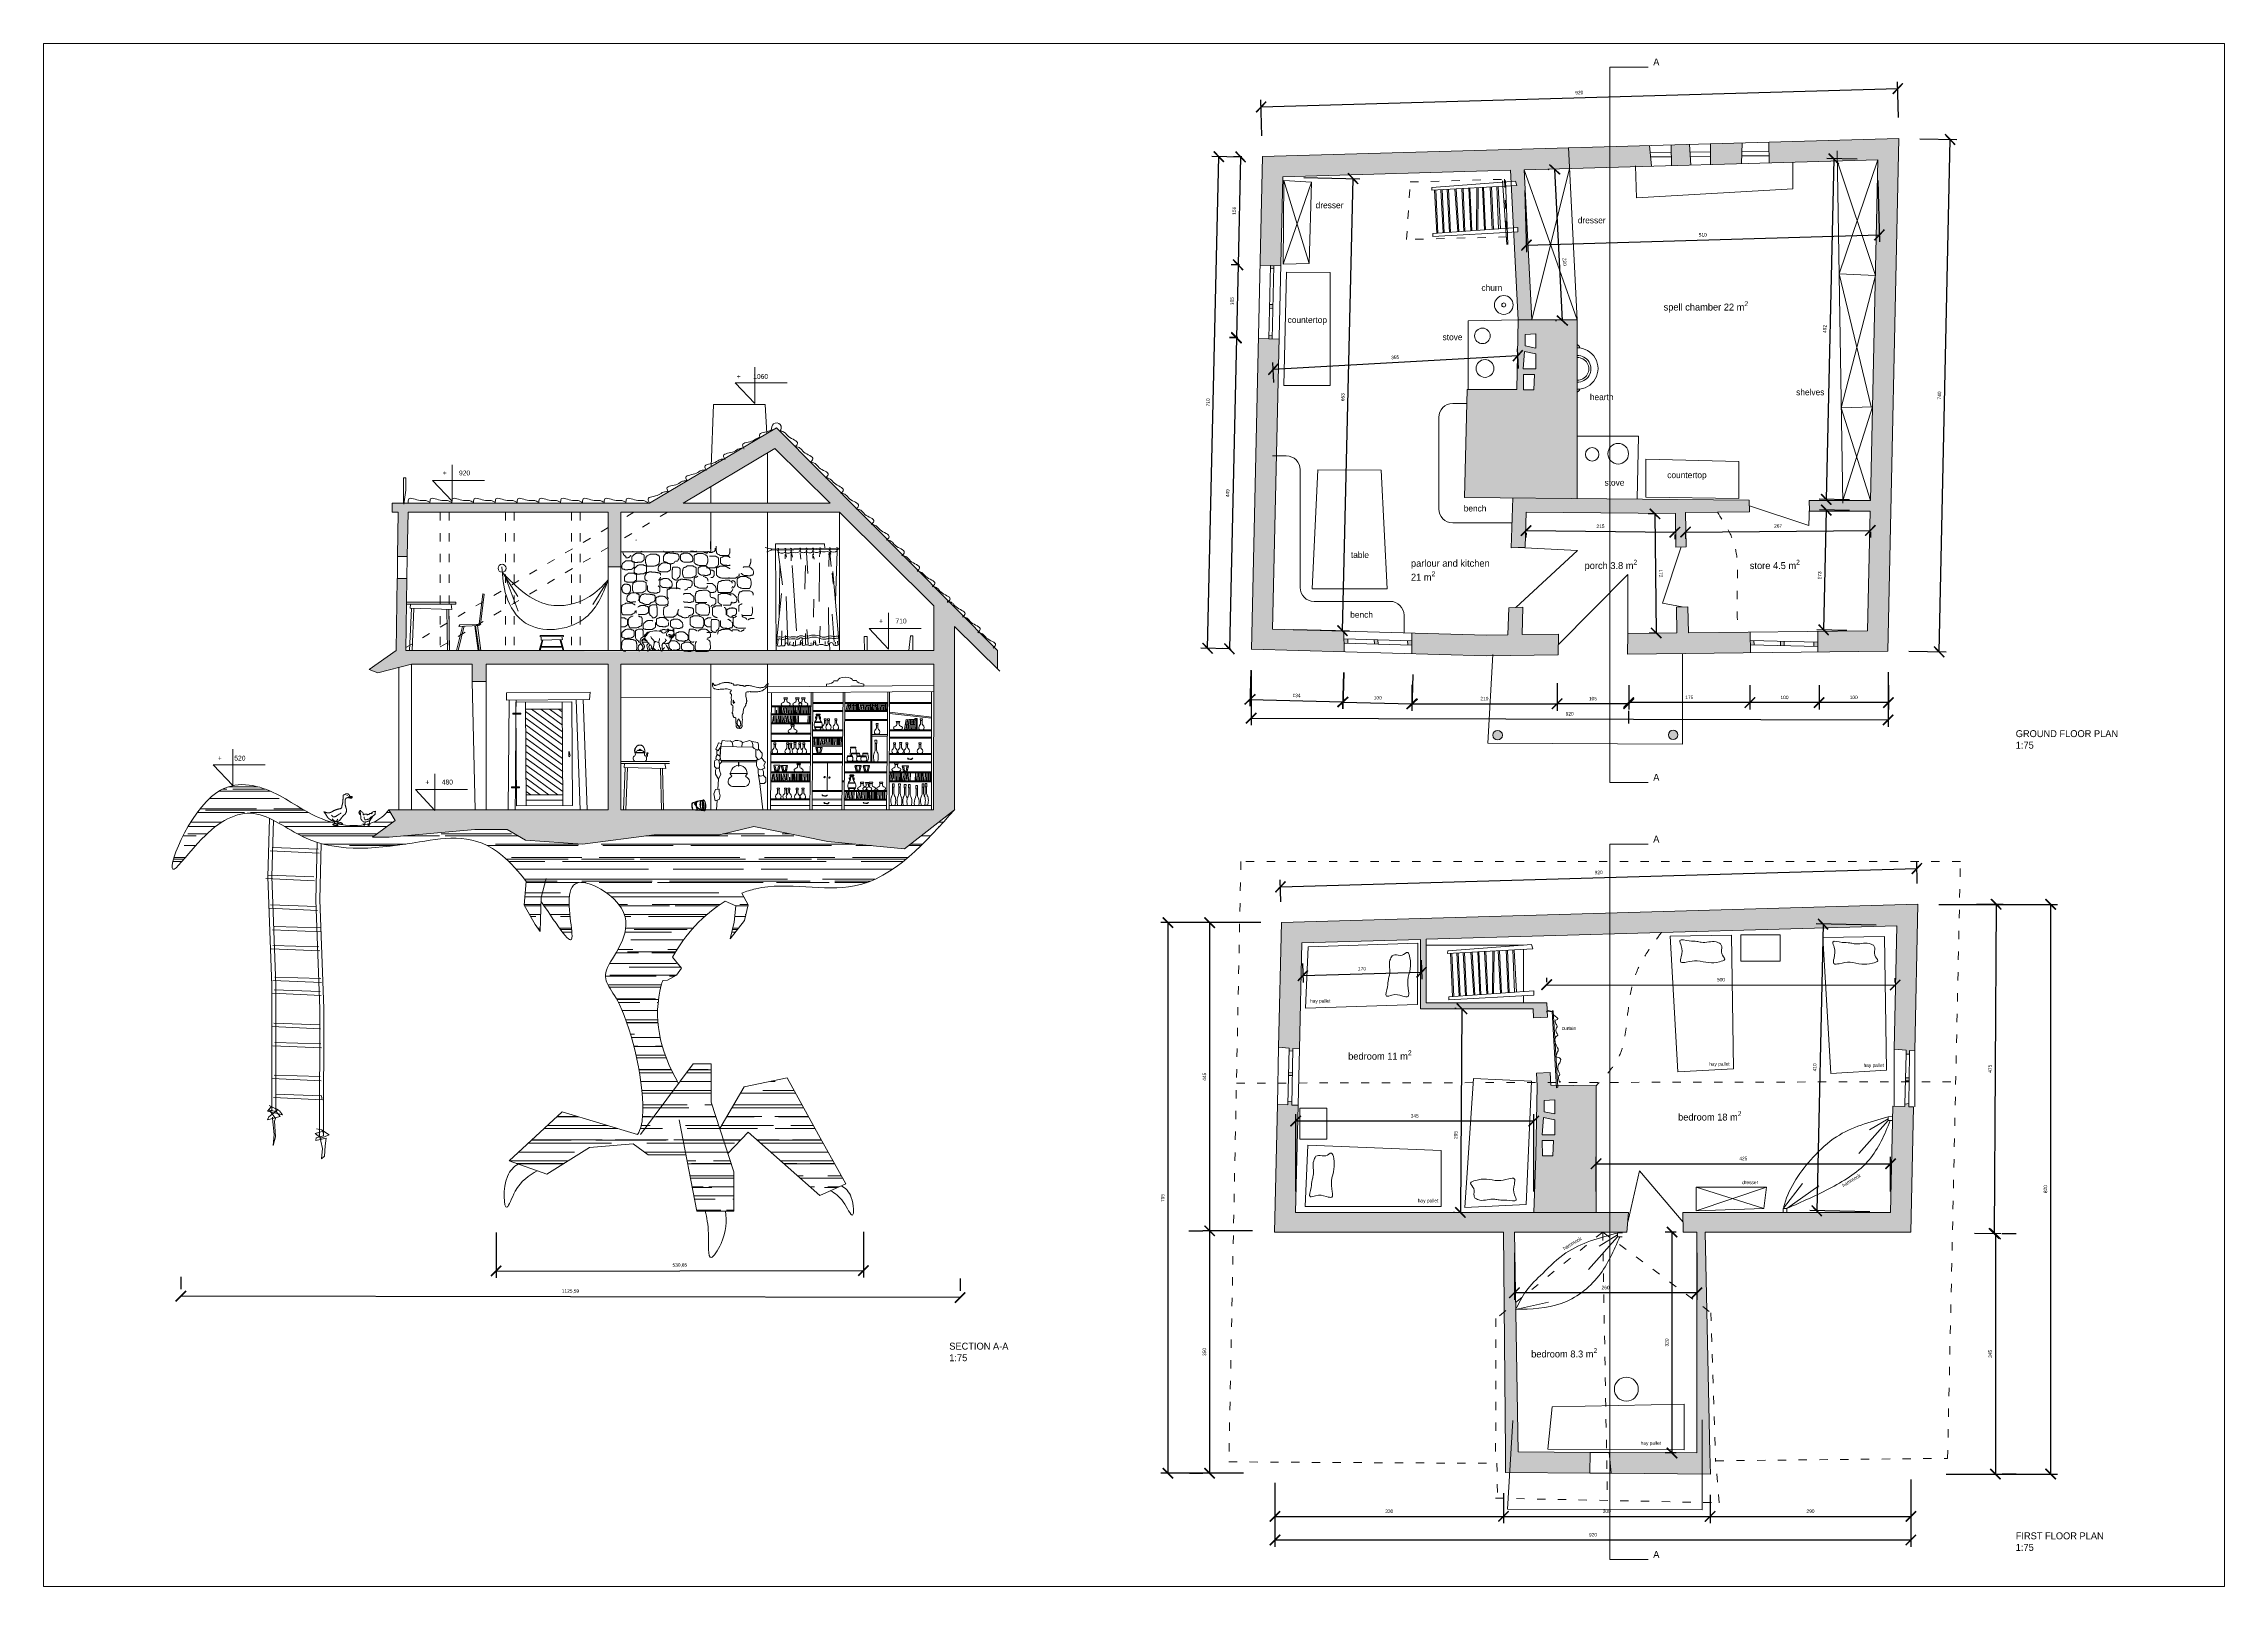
# Model space of a CAD drawing. Header units: centimetres. Extents: x 2280 to 32242, y -4577 to 2534.
# Drawn here: x 29092 to 32242, y -4085 to -1857 of the extents above; entities that cross this region are included whole.
import ezdxf

# ---------------------------------------------------------------- set-up
doc = ezdxf.new("R2010")
doc.units = ezdxf.units.CM
doc.linetypes.add('ACAD_ISO03W100', pattern=[30, 12, -18])
doc.layers.get('0').update_dxf_attribs({"lineweight": 15})
for name, color, linetype, lineweight in [('dim', 40, 'Continuous', 0), ('drzwi', 82, 'Continuous', 15), ('obiekty', 22, 'Continuous', 5), ('przerywana', 7, 'ACAD_ISO03W100', 0)]:
    doc.layers.add(name, color=color, linetype=linetype, lineweight=lineweight)
doc.styles.get("Standard").update_dxf_attribs({"font": 'cdm.shx'})
doc.dimstyles.new('mojje', dxfattribs={"dimtxt": 5, "dimasz": 15, "dimexe": 10, "dimexo": 30, "dimgap": 5, "dimtad": 1, "dimtxsty": 'Standard', "dimblk": 'ARCHTICK', "dimcen": 0, "dimadec": 0, "dimazin": 0, "dimtfac": 1, "dimtmove": 0, "dimatfit": 3, "dimldrblk": 'NONE', "dimfxl": 1, "dimarcsym": 2})

# ---------------------------------------------------------------- blocks, each defined once
blk = doc.blocks.new('ARCH_front_067')
for p, q in [((0, 0.192), (0, 0)), ((0, 0), (1.6, 0)), ((0.32, 0.512), (0.48, 0.512)), ((1.28, 0.512), (1.12, 0.512)), ((1.6, 0), (1.6, 0.192))]:
    blk.add_line(p, q)
for centre, radius, start, end in [((-0.049, 0.561), 0.372, 277.57428, 352.42572), ((0.8, 0.512), 0.32, 0, 180), ((1.649, 0.561), 0.372, 187.57428, 262.42572)]:
    blk.add_arc(centre, radius, start, end)
blk = doc.blocks.new('OBJE_bar_011')
for p, q in [((0.042, 0), (-0.042, 0)), ((-0.026, 0.244), (-0.022, 0.207)), ((-0.022, 0.244), (-0.026, 0.244)), ((-0.022, 0.244), (-0.026, 0.244)), ((-0.022, 0.244), (0.002, 0.244)), ((-0.018, 0.207), (-0.022, 0.207)), ((-0.018, 0.207), (-0.022, 0.207)), ((0, 0.207), (-0.018, 0.207)), ((-0.018, 0.207), (-0.018, 0.145)), ((0.022, 0.244), (-0.002, 0.244)), ((0, 0.207), (0.018, 0.207)), ((0.008, 0.244), (0.008, 0.244)), ((0.008, 0.244), (0.008, 0.244)), ((0.018, 0.207), (0.022, 0.207)), ((0.018, 0.207), (0.018, 0.145)), ((0.018, 0.207), (0.022, 0.207)), ((0.026, 0.244), (0.022, 0.207)), ((0.022, 0.244), (0.026, 0.244)), ((0.022, 0.244), (0.026, 0.244))]:
    blk.add_line(p, q)
for centre, radius, start, end in [((0, 0.052), 0.0668, 124.4798, 231.1317), ((-0.064, 0.145), 0.0455, 304.4798, 0), ((0.064, 0.145), 0.0455, 180, 235.5202), ((0, 0.052), 0.0668, 308.8683, 55.5202)]:
    blk.add_arc(centre, radius, start, end)
blk = doc.blocks.new('OBJE_bar_032')
for p, q in [((-0.085, 0.053), (0.086, 0.053)), ((-0.082, 0.141), (0.084, 0.141)), ((-0.081, 0.044), (0.082, 0.044)), ((-0.077, 0.15), (0.079, 0.15)), ((-0.042, 0.301), (0.044, 0.301)), ((-0.042, 0.287), (0.044, 0.287)), ((-0.04, 0), (0.04, 0)), ((-0.033, 0.27), (0.034, 0.27)), ((-0.031, 0.265), (0.033, 0.265))]:
    blk.add_line(p, q)
for centre, radius, start, end in [((0.017, 0.094), 0.11, 134.0716, 239.0299), ((-0.106, 0.238), 0.0802, 305.8384, 31.4455), ((-0.038, 0.294), 0.00763, 119.7476, 240.2524), ((-0.123, 0.24), 0.0934, 24.9606, 30.1669), ((0.108, 0.238), 0.0802, 148.5545, 234.1616), ((0.124, 0.24), 0.0934, 149.8331, 155.0394), ((-0.014, 0.095), 0.109, 299.5996, 46.1578), ((0.04, 0.294), 0.00763, 299.7476, 60.2524)]:
    blk.add_arc(centre, radius, start, end)
for points in [[(-0.027, 0.245), (-0.052, 0.248), (-0.06, 0.232), (-0.04, 0.194)], [(0.028, 0.245), (0.054, 0.248), (0.061, 0.232), (0.042, 0.194)]]:
    blk.add_spline(points, degree=3)
for points, knots in [([(-0.027, 0.238), (-0.031, 0.24), (-0.033, 0.241), (-0.038, 0.242), (-0.041, 0.243), (-0.044, 0.243), (-0.046, 0.243), (-0.047, 0.243), (-0.048, 0.243), (-0.048, 0.242), (-0.049, 0.242), (-0.049, 0.241), (-0.05, 0.241), (-0.051, 0.239), (-0.052, 0.236), (-0.053, 0.232), (-0.053, 0.23), (-0.053, 0.226), (-0.053, 0.224), (-0.051, 0.219), (-0.049, 0.214), (-0.042, 0.206), (-0.039, 0.202), (-0.036, 0.2)], [0, 0, 0, 0, 0.460321, 0.460321, 1.062273, 1.062273, 1.547377, 1.547377, 1.868648, 1.868648, 2.117264, 2.117264, 2.365881, 2.365881, 3.032395, 3.032395, 3.577724, 3.577724, 4.123053, 4.123053, 5.381714, 5.381714, 6.533622, 6.533622, 6.533622, 6.533622]), ([(-0.027, 0.235), (-0.032, 0.237), (-0.034, 0.238), (-0.039, 0.239), (-0.041, 0.239), (-0.044, 0.24), (-0.045, 0.24), (-0.046, 0.24), (-0.046, 0.24), (-0.046, 0.24), (-0.046, 0.24), (-0.047, 0.24), (-0.047, 0.239), (-0.047, 0.239), (-0.047, 0.238), (-0.048, 0.238), (-0.048, 0.237), (-0.049, 0.235), (-0.049, 0.233), (-0.05, 0.23), (-0.05, 0.229), (-0.05, 0.226), (-0.049, 0.225), (-0.049, 0.222), (-0.048, 0.221), (-0.046, 0.216), (-0.044, 0.213), (-0.038, 0.207), (-0.035, 0.204), (-0.034, 0.203)], [0, 0, 0, 0, 0.450917, 0.450917, 0.98865, 0.98865, 1.430592, 1.430592, 1.742574, 1.742574, 1.974566, 1.974566, 2.206558, 2.206558, 2.438551, 2.438551, 2.670543, 2.670543, 3.159544, 3.159544, 3.648545, 3.648545, 4.137546, 4.137546, 4.626547, 4.626547, 5.604548, 5.604548, 6.533622, 6.533622, 6.533622, 6.533622]), ([(0.029, 0.238), (0.033, 0.24), (0.035, 0.241), (0.04, 0.242), (0.042, 0.243), (0.046, 0.243), (0.047, 0.243), (0.049, 0.243), (0.049, 0.243), (0.05, 0.242), (0.05, 0.242), (0.051, 0.241), (0.052, 0.241), (0.053, 0.239), (0.054, 0.236), (0.055, 0.232), (0.055, 0.23), (0.055, 0.226), (0.055, 0.224), (0.053, 0.219), (0.05, 0.214), (0.044, 0.206), (0.04, 0.202), (0.038, 0.2)], [0, 0, 0, 0, 0.460321, 0.460321, 1.062273, 1.062273, 1.547377, 1.547377, 1.868648, 1.868648, 2.117264, 2.117264, 2.365881, 2.365881, 3.032395, 3.032395, 3.577724, 3.577724, 4.123053, 4.123053, 5.381714, 5.381714, 6.533622, 6.533622, 6.533622, 6.533622]), ([(0.029, 0.235), (0.034, 0.237), (0.036, 0.238), (0.04, 0.239), (0.042, 0.239), (0.046, 0.24), (0.047, 0.24), (0.048, 0.24), (0.048, 0.24), (0.048, 0.24), (0.048, 0.24), (0.048, 0.24), (0.048, 0.239), (0.049, 0.239), (0.049, 0.238), (0.05, 0.238), (0.05, 0.237), (0.051, 0.235), (0.051, 0.233), (0.052, 0.23), (0.052, 0.229), (0.052, 0.226), (0.051, 0.225), (0.05, 0.222), (0.05, 0.221), (0.047, 0.216), (0.045, 0.213), (0.04, 0.207), (0.037, 0.204), (0.036, 0.203)], [0, 0, 0, 0, 0.450917, 0.450917, 0.98865, 0.98865, 1.430592, 1.430592, 1.742574, 1.742574, 1.974566, 1.974566, 2.206558, 2.206558, 2.438551, 2.438551, 2.670543, 2.670543, 3.159544, 3.159544, 3.648545, 3.648545, 4.137546, 4.137546, 4.626547, 4.626547, 5.604548, 5.604548, 6.533622, 6.533622, 6.533622, 6.533622])]:
    blk.add_open_spline(points, degree=3, knots=knots)
blk = doc.blocks.new('OBJE_other_140')
for p, q in [((-0.027, 0.004), (-0.046, 0.114)), ((-0.025, 0.008), (-0.043, 0.112)), ((-0.041, 0.12), (0.041, 0.12)), ((-0.039, 0.118), (0.039, 0.118)), ((-0.011, 0.011), (-0.023, 0.104)), ((-0.022, 0), (0.022, 0)), ((0.011, 0.011), (0.023, 0.104)), ((0.025, 0.008), (0.043, 0.112)), ((0.027, 0.004), (0.046, 0.114))]:
    blk.add_line(p, q)
for centre, radius, start, end in [((-0.041, 0.115), 0.00478, 90, 190.015), ((-0.039, 0.113), 0.00478, 90, 190.015), ((-0.022, 0.005), 0.00478, 190.015, 270), ((-0.02, 0.009), 0.00478, 190.015, 300.9253), ((0, -0.025), 0.0344, 59.0747, 120.9253), ((0.02, 0.009), 0.00478, 239.0747, 349.985), ((0.022, 0.005), 0.00478, 270, 349.985), ((0.039, 0.113), 0.00478, 349.985, 90), ((0.041, 0.115), 0.00478, 349.985, 90)]:
    blk.add_arc(centre, radius, start, end)
blk = doc.blocks.new('OBJE_other_165')
for p, q in [((-0.187, 0.008), (-0.142, 0.275)), ((-0.152, 0.001), (-0.187, 0.009)), ((-0.13, 0.132), (-0.165, 0.14)), ((-0.123, 0.199), (-0.153, 0.206)), ((-0.152, 0.001), (-0.109, 0.267)), ((-0.147, 0.009), (-0.101, 0.275)), ((-0.11, 0), (-0.147, 0.009)), ((-0.142, 0.275), (-0.109, 0.267)), ((-0.088, 0.13), (-0.123, 0.141)), ((-0.077, 0.2), (-0.113, 0.209)), ((-0.11, 0), (-0.066, 0.267)), ((-0.101, 0.275), (-0.066, 0.267)), ((-0.073, 0.001), (-0.072, 0.017)), ((-0.073, 0.001), (-0.072, 0.017)), ((-0.073, 0.001), (0.116, -0.001)), ((-0.072, 0.029), (-0.065, 0.275)), ((-0.072, 0.027), (-0.072, 0.029)), ((-0.072, 0.027), (-0.072, 0.029)), ((-0.065, 0.275), (-0.029, 0.274)), ((-0.036, 0.001), (-0.029, 0.275)), ((-0.036, 0.001), (-0.029, 0.275)), ((-0.036, 0.001), (-0.029, 0.275)), ((0.004, 0.137), (-0.033, 0.138)), ((0.006, 0.204), (-0.031, 0.205)), ((-0.029, 0.275), (0.007, 0.274)), ((0, 0), (0.003, 0.102)), ((0.003, 0.115), (0.007, 0.274)), ((0.007, 0.001), (0.014, 0.275)), ((0.056, 0.14), (0.011, 0.141)), ((0.049, 0.207), (0.012, 0.208)), ((0.014, 0.275), (0.05, 0.274)), ((0.043, 0.001), (0.05, 0.275)), ((0.043, 0.014), (0.05, 0.258)), ((0.043, 0.014), (0.05, 0.258)), ((0.043, 0.001), (0.043, 0.002)), ((0.043, 0.001), (0.043, 0.002)), ((0.083, 0.137), (0.047, 0.138)), ((0.085, 0.204), (0.049, 0.205)), ((0.05, 0.275), (0.087, 0.274)), ((0.079, 0), (0.087, 0.274)), ((0.116, 0.297), (0.087, 0.297)), ((0.087, 0.297), (0.087, 0)), ((0.116, 0.267), (0.087, 0.267)), ((0.116, 0.255), (0.087, 0.255)), ((0.116, 0.048), (0.087, 0.048)), ((0.116, 0.036), (0.087, 0.036)), ((0.116, -0.001), (0.116, 0.297)), ((0.116, 0.296), (0.116, -0.001)), ((0.144, 0.296), (0.116, 0.296)), ((0.144, 0.267), (0.116, 0.267)), ((0.144, 0.255), (0.116, 0.255)), ((0.144, 0.047), (0.116, 0.047)), ((0.144, 0.036), (0.116, 0.036)), ((0.144, -0.001), (0.144, 0.296)), ((0.144, -0.001), (0.116, -0.001))]:
    blk.add_line(p, q)
blk = doc.blocks.new('OBJE_other_097')
for p, q in [((-0.437, 0.218), (-0.238, 0.218)), ((-0.436, 0.197), (-0.238, 0.197)), ((-0.431, 0.015), (-0.37, 0.015)), ((-0.365, 0.148), (-0.167, 0.148)), ((-0.365, 0.127), (-0.167, 0.127)), ((-0.359, 0.009), (-0.179, 0.009)), ((-0.181, 0.153), (0.017, 0.153)), ((-0.175, 0.014), (0.005, 0.014)), ((-0.155, 0.132), (0.017, 0.132)), ((-0.075, 0.218), (0.053, 0.218)), ((-0.074, 0.197), (0.048, 0.197)), ((0, 0), (0.102, 0)), ((0.053, 0.218), (0.252, 0.218)), ((0.054, 0.197), (0.252, 0.197)), ((0.059, 0.015), (0.24, 0.015)), ((0.091, 0.376), (0.289, 0.376)), ((0.091, 0.355), (0.289, 0.355)), ((0.234, 0.153), (0.433, 0.153)), ((0.235, 0.132), (0.433, 0.132)), ((0.241, 0.014), (0.421, 0.014)), ((-0.423, 0), (-0.359, 0)), ((-0.351, -0.006), (-0.188, -0.006)), ((-0.167, -0.001), (-0.004, -0.001)), ((0.067, 0), (0.23, 0)), ((0.249, -0.001), (0.411, -0.001))]:
    blk.add_line(p, q)
for centre, radius, start, end in [((-0.335, 0.112), 0.136, 141.0681, 225.1133), ((-0.439, 0.207), 0.0107, 77.4869, 285.7234), ((-0.423, 0.008), 0.00776, 90, 270), ((-0.332, 0.071), 0.0674, 123.589, 245.9295), ((-0.368, 0.138), 0.0107, 77.4869, 285.7234), ((-0.351, 0.002), 0.00776, 90, 270), ((-0.346, 0.112), 0.136, 15.6476, 38.8951), ((-0.236, 0.207), 0.0107, 254.2766, 102.5131), ((-0.183, 0.142), 0.0107, 77.4869, 147.7209), ((-0.147, 0.076), 0.0674, 123.589, 129.8457), ((-0.188, 0.002), 0.00776, 270, 90), ((-0.206, 0.071), 0.0673, 294.0565, 56.3667), ((-0.167, 0.006), 0.00776, 90, 270), ((-0.165, 0.138), 0.0107, 254.2766, 102.5131), ((0.027, 0.112), 0.136, 141.0681, 162.3212), ((-0.077, 0.208), 0.0107, 77.4869, 285.7234), ((-0.004, 0.006), 0.00776, 270, 90), ((-0.022, 0.076), 0.0673, 294.0565, 56.3667), ((0.02, 0.142), 0.0107, 254.2766, 102.5131), ((0.155, 0.112), 0.136, 171.3825, 173.0907), ((0.155, 0.112), 0.136, 141.0681, 162.9527), ((0.155, 0.112), 0.136, 209.7653, 225.1133), ((0.051, 0.207), 0.0107, 77.4869, 285.7234), ((0.431, 0.208), 0.374, 156.833, 178.4974), ((0.067, 0.008), 0.00776, 90, 270), ((0.089, 0.366), 0.0107, 77.4869, 285.7234), ((0.126, 0.208), 0.0107, 74.98, 102.5131), ((0.126, 0.208), 0.0107, 254.2766, 283.3464), ((0.268, 0.076), 0.0674, 123.589, 245.9295), ((0.232, 0.142), 0.0107, 77.4869, 285.7234), ((0.23, 0.008), 0.00776, 270, 90), ((0.249, 0.006), 0.00776, 90, 270), ((0.144, 0.112), 0.136, 17.7281, 38.8951), ((0.254, 0.207), 0.0107, 254.2766, 102.5131), ((-0.057, 0.208), 0.374, 351.516, 23.1416), ((0.292, 0.366), 0.0107, 254.2766, 102.5131), ((0.411, 0.006), 0.00776, 270, 90), ((0.393, 0.076), 0.0673, 294.0565, 56.3667), ((0.435, 0.142), 0.0107, 254.2766, 102.5131)]:
    blk.add_arc(centre, radius, start, end)
blk = doc.blocks.new('OBJE_other_025')
for p, q in [((-0.14, 0.032), (-0.14, 0.02)), ((0.154, 0.032), (0.154, 0.02))]:
    blk.add_line(p, q)
for centre, radius, start, end in [((-0.192, 0.383), 0.0259, 158.33077, 210.51852), ((-0.84, 0.194), 0.657, 11.70629, 14.99432), ((-0.194, 0.322), 0.00647, 116.42818, 233.16712), ((-0.042, 0.445), 0.202, 219.48553, 225.84384), ((-0.097, 0.415), 0.132, 221.15013, 261.55007), ((-0.55, 0.284), 0.356, 0.9841, 4.4723), ((-1.132, 0.248), 0.94, 1.0584, 2.61406), ((0.017, 0.259), 0.21, 178.20653, 187.32903), ((-0.419, 0.291), 0.229, 359.9719, 4.48961), ((-0.843, 0.211), 0.659, 6.07001, 8.43092), ((1.021, 0.347), 1.213, 182.63209, 183.70077), ((0.027, 0.26), 0.219, 187.49197, 194.64703), ((-1.338, 0.192), 1.151, 2.51434, 3.7933), ((0.025, 0.26), 0.213, 184.65379, 192.66362), ((0.598, 0.406), 0.795, 189.00929, 194.91275), ((0.639, 0.438), 0.857, 195.80674, 197.19766), ((-0.064, 0.479), 0.215, 236.27156, 265.26797), ((-0.686, 0.049), 0.529, 15.62503, 18.13328), ((-0.325, 0.124), 0.157, 13.21134, 22.78514), ((-1.364, -0.214), 1.255, 17.34281, 18.82638), ((-0.256, 0.138), 0.087, 358.09736, 14.52541), ((-0.164, 0.129), 0.00761, 101.24956, 219.96405), ((-0.311, 0.169), 0.145, 3.20359, 12.65357), ((-0.162, 0.172), 0.00734, 128.48356, 237.56043), ((-0.047, 0.314), 0.226, 236.91728, 261.01535), ((-0.057, 0.11), 0.277, 91.69706, 113.672), ((-0.097, 0.29), 0.132, 238.25068, 261.55007), ((-0.252, 0.139), 0.0876, 358.37986, 13.87861), ((-0.064, 0.354), 0.215, 241.42297, 265.26797), ((-0.168, 0.104), 0.0331, 61.96168, 85.6138), ((-0.033, 0.163), 0.13, 179.79547, 189.39049), ((0.624, 0.267), 0.795, 189.00929, 189.45056), ((0.624, 0.267), 0.795, 190.87831, 194.91275), ((-0.054, 0.106), 0.274, 98.32671, 111.80083), ((-0.268, -0.277), 0.426, 63.74898, 74.30394), ((-0.379, 0.013), 0.24, 4.55942, 11.7159), ((0, 0.505), 0.493, 253.53693, 270.84755), ((0, 0.505), 0.505, 253.93967, 270.84755), ((0.011, 1.049), 0.776, 260.5266, 272.71383), ((0.011, 0.925), 0.776, 260.5266, 270.88776), ((0.02, -1.308), 1.689, 91.33839, 93.86791), ((-0.073, 0.096), 0.0104, 125.1256, 214.12658), ((-0.083, 0.098), 0.00761, 276.31889, 339.66906), ((0.004, 0.95), 0.691, 262.89642, 276.86084), ((0.004, 0.826), 0.691, 262.89642, 269.30001), ((-0.079, 0.097), 0.0026, 101.95133, 233.23993), ((-0.081, 0.146), 0.0511, 271.4215, 307.95197), ((-0.134, 0.259), 0.169, 289.10074, 300.79698), ((-0.083, 0.098), 0.00761, 19.51517, 62.93329), ((0.006, -0.579), 0.969, 87.49877, 94.2456), ((0.041, -0.057), 0.187, 108.80304, 119.21383), ((-0.692, 1.544), 1.568, 294.26496, 297.72483), ((0.016, -1.417), 1.798, 89.03591, 91.12088), ((0.6, -1.18), 1.44, 113.43675, 115.45621), ((0.015, 0.505), 0.493, 269.15245, 286.46307), ((0.015, 0.505), 0.505, 269.15245, 286.06033), ((0.004, 0.826), 0.691, 270.78985, 276.86084), ((-0.037, 0.285), 0.158, 294.03818, 307.28956), ((-0.21, 0.563), 0.476, 301.23209, 307.78279), ((0.011, 0.925), 0.776, 272.38138, 272.71383), ((0.032, -0.11), 0.491, 81.47765, 88.39663), ((0.051, 0.029), 0.359, 75.63279, 90.39488), ((0.037, 0.651), 0.378, 271.68739, 291.71143), ((0.043, 0.475), 0.326, 270.89681, 295.1966), ((-0.943, 1.479), 1.656, 307.2001, 309.67766), ((-0.187, 0.531), 0.437, 307.95487, 314.11396), ((0.068, 0.508), 0.245, 274.44756, 297.78934), ((0.068, 0.384), 0.245, 274.44756, 297.6352), ((0.009, -0.228), 0.611, 74.49216, 80.93637), ((-0.368, 0.715), 0.703, 313.34882, 318.92447), ((1.163, -0.786), 1.449, 134.66526, 136.1996), ((0.102, 0.141), 0.24, 69.13909, 80.81579), ((-0.058, 0.443), 0.283, 315.66795, 324.08676), ((0.174, 0.324), 0.0235, 111.03174, 208.83481), ((0.191, 0.34), 0.0474, 216.05204, 230.54501), ((0.393, 0.013), 0.24, 168.2841, 175.44058), ((-0.272, 0.203), 0.453, 341.89284, 352.10512), ((0.174, 0.333), 0.0318, 245.78081, 268.36048), ((0.055, 0.357), 0.149, 315.94043, 334.60661), ((0.19, 0.32), 0.0255, 145.94853, 228.00727), ((0.188, 0.323), 0.0216, 101.91006, 148.47049), ((0.162, 0.264), 0.0836, 73.33288, 84.14732), ((0.048, 0.374), 0.157, 321.78667, 337.66801), ((0.177, 0.32), 0.0191, 258.99978, 307.96555), ((0.049, 0.162), 0.13, 350.60951, 1.70466), ((0.182, 0.321), 0.00432, 113.54553, 220.32157), ((0.179, 0.292), 0.0265, 58.15123, 90.69769), ((0.418, 1.082), 0.794, 252.56423, 254.06574), ((0.447, 0.147), 0.268, 168.30504, 172.81064), ((0.175, 0.174), 0.00942, 314.289, 44.5377), ((0.184, 0.334), 0.0103, 22.71477, 92.29612), ((-0.584, 0.406), 0.795, 345.08725, 350.99071), ((0.123, 0.336), 0.0796, 327.38853, 347.82099), ((0.068, 0.508), 0.245, 300.63721, 302.00167), ((0.155, 0.325), 0.0404, 357.27677, 18.18005), ((0.188, 0.323), 0.00681, 339.77632, 359.89656), ((0.149, 0.36), 0.0765, 308.80511, 325.56895), ((0.163, 0.36), 0.0584, 307.97274, 325.70199), ((0.311, 0.275), 0.109, 160.77036, 176.68711), ((0.855, 0.194), 0.657, 165.00568, 168.29371), ((0.208, 0.322), 0.00668, 314.43926, 56.59054), ((0.206, 0.383), 0.0259, 329.48148, 21.66923)]:
    blk.add_arc(centre, radius, start, end)
blk.add_ellipse((0.007, 0.388), major_axis=(-0.224, 0), ratio=0.22077)
for points, knots in [([(-0.214, 0.37), (-0.214, 0.37), (-0.214, 0.37), (-0.213, 0.369), (-0.211, 0.368), (-0.209, 0.366), (-0.208, 0.365), (-0.205, 0.364), (-0.203, 0.363), (-0.199, 0.361), (-0.197, 0.36), (-0.192, 0.358), (-0.189, 0.356), (-0.183, 0.354), (-0.18, 0.353), (-0.173, 0.351), (-0.17, 0.35), (-0.163, 0.349), (-0.159, 0.348), (-0.15, 0.346), (-0.144, 0.344), (-0.132, 0.342), (-0.126, 0.341), (-0.113, 0.339), (-0.107, 0.338), (-0.093, 0.337), (-0.086, 0.336), (-0.072, 0.335), (-0.064, 0.334), (-0.049, 0.333), (-0.042, 0.333), (-0.027, 0.332), (-0.019, 0.332), (0, 0.331), (0.011, 0.331), (0.034, 0.332), (0.045, 0.332), (0.067, 0.333), (0.077, 0.334), (0.096, 0.335), (0.104, 0.336), (0.12, 0.338), (0.128, 0.339), (0.143, 0.341), (0.15, 0.343), (0.164, 0.345), (0.17, 0.347), (0.181, 0.349), (0.185, 0.351), (0.194, 0.353), (0.198, 0.354), (0.205, 0.357), (0.207, 0.358), (0.213, 0.36), (0.216, 0.362), (0.22, 0.364), (0.222, 0.365), (0.225, 0.367), (0.226, 0.368), (0.228, 0.37), (0.228, 0.37), (0.229, 0.37)], [0.257134, 0.257134, 0.257134, 0.257134, 0.263242, 0.263242, 0.311661, 0.311661, 0.36008, 0.36008, 0.408499, 0.408499, 0.48041, 0.48041, 0.552321, 0.552321, 0.624231, 0.624231, 0.696142, 0.696142, 0.768053, 0.768053, 0.871076, 0.871076, 0.974099, 0.974099, 1.077123, 1.077123, 1.180146, 1.180146, 1.283169, 1.283169, 1.386192, 1.386192, 1.489216, 1.489216, 1.638128, 1.638128, 1.78704, 1.78704, 1.935951, 1.935951, 2.054816, 2.054816, 2.17368, 2.17368, 2.292544, 2.292544, 2.411409, 2.411409, 2.503974, 2.503974, 2.59654, 2.59654, 2.67338, 2.67338, 2.75022, 2.75022, 2.81074, 2.81074, 2.87126, 2.87126, 2.884458, 2.884458, 2.884458, 2.884458]), ([(-0.211, 0.388), (-0.211, 0.388), (-0.211, 0.388), (-0.211, 0.387), (-0.211, 0.387), (-0.211, 0.386), (-0.21, 0.386), (-0.21, 0.386), (-0.21, 0.385), (-0.21, 0.385), (-0.209, 0.384), (-0.209, 0.383), (-0.209, 0.383), (-0.208, 0.382), (-0.207, 0.382), (-0.206, 0.381), (-0.206, 0.38), (-0.204, 0.379), (-0.203, 0.378), (-0.201, 0.377), (-0.199, 0.376), (-0.197, 0.374), (-0.195, 0.374), (-0.191, 0.372), (-0.189, 0.371), (-0.183, 0.369), (-0.18, 0.367), (-0.174, 0.365), (-0.17, 0.364), (-0.163, 0.362), (-0.159, 0.361), (-0.149, 0.359), (-0.143, 0.358), (-0.13, 0.355), (-0.123, 0.354), (-0.109, 0.352), (-0.102, 0.351), (-0.086, 0.349), (-0.079, 0.348), (-0.062, 0.347), (-0.054, 0.347), (-0.038, 0.346), (-0.029, 0.345), (-0.012, 0.345), (-0.003, 0.345), (0.014, 0.345), (0.022, 0.345), (0.039, 0.345), (0.048, 0.346), (0.065, 0.346), (0.073, 0.347), (0.089, 0.348), (0.097, 0.349), (0.112, 0.351), (0.12, 0.351), (0.134, 0.353), (0.141, 0.355), (0.155, 0.357), (0.161, 0.358), (0.173, 0.361), (0.178, 0.362), (0.189, 0.365), (0.193, 0.367), (0.201, 0.37), (0.203, 0.371), (0.208, 0.373), (0.211, 0.374), (0.214, 0.376), (0.216, 0.377), (0.218, 0.379), (0.219, 0.379), (0.221, 0.381), (0.222, 0.381), (0.223, 0.383), (0.223, 0.383), (0.224, 0.384), (0.224, 0.385), (0.225, 0.385), (0.225, 0.386), (0.225, 0.386), (0.225, 0.387), (0.225, 0.387), (0.225, 0.388), (0.225, 0.388), (0.225, 0.388), (0.225, 0.389), (0.225, 0.389), (0.225, 0.39), (0.225, 0.39), (0.225, 0.391), (0.224, 0.391), (0.224, 0.392), (0.224, 0.393), (0.223, 0.394), (0.223, 0.394), (0.222, 0.395), (0.221, 0.395), (0.22, 0.396), (0.219, 0.397), (0.217, 0.398), (0.216, 0.399), (0.214, 0.401), (0.212, 0.402), (0.209, 0.403), (0.207, 0.404), (0.203, 0.406), (0.201, 0.407), (0.196, 0.409), (0.192, 0.41), (0.184, 0.413), (0.179, 0.414), (0.17, 0.416), (0.165, 0.417), (0.154, 0.419), (0.149, 0.42), (0.137, 0.422), (0.131, 0.423), (0.119, 0.425), (0.113, 0.426), (0.1, 0.427), (0.093, 0.428), (0.08, 0.429), (0.073, 0.429), (0.056, 0.431), (0.046, 0.431), (0.026, 0.432), (0.015, 0.432), (-0.005, 0.432), (-0.015, 0.431), (-0.036, 0.431), (-0.046, 0.43), (-0.066, 0.429), (-0.075, 0.428), (-0.094, 0.426), (-0.103, 0.425), (-0.12, 0.423), (-0.129, 0.421), (-0.143, 0.419), (-0.149, 0.418), (-0.161, 0.415), (-0.166, 0.413), (-0.176, 0.41), (-0.181, 0.409), (-0.188, 0.406), (-0.19, 0.405), (-0.195, 0.403), (-0.197, 0.402), (-0.2, 0.4), (-0.202, 0.399), (-0.204, 0.397), (-0.205, 0.397), (-0.207, 0.395), (-0.207, 0.395), (-0.208, 0.393), (-0.209, 0.393), (-0.21, 0.392), (-0.21, 0.392), (-0.21, 0.391), (-0.21, 0.39), (-0.211, 0.39), (-0.211, 0.389), (-0.211, 0.389), (-0.211, 0.389), (-0.211, 0.388), (-0.211, 0.388), (-0.211, 0.388)], [0, 0, 0, 0, 0.032275, 0.032275, 0.06455, 0.06455, 0.096825, 0.096825, 0.1291, 0.1291, 0.161375, 0.161375, 0.19365, 0.19365, 0.225925, 0.225925, 0.276889, 0.276889, 0.327853, 0.327853, 0.378817, 0.378817, 0.429781, 0.429781, 0.510165, 0.510165, 0.590548, 0.590548, 0.670932, 0.670932, 0.751315, 0.751315, 0.866994, 0.866994, 0.982673, 0.982673, 1.098352, 1.098352, 1.214031, 1.214031, 1.32971, 1.32971, 1.445389, 1.445389, 1.561067, 1.561067, 1.676746, 1.676746, 1.792425, 1.792425, 1.908104, 1.908104, 2.023783, 2.023783, 2.139462, 2.139462, 2.255141, 2.255141, 2.370819, 2.370819, 2.486498, 2.486498, 2.602177, 2.602177, 2.682916, 2.682916, 2.763654, 2.763654, 2.82403, 2.82403, 2.884405, 2.884405, 2.931809, 2.931809, 2.979213, 2.979213, 3.016839, 3.016839, 3.054466, 3.054466, 3.092092, 3.092092, 3.129719, 3.129719, 3.167345, 3.167345, 3.204972, 3.204972, 3.242598, 3.242598, 3.280225, 3.280225, 3.317851, 3.317851, 3.355478, 3.355478, 3.393104, 3.393104, 3.430731, 3.430731, 3.489707, 3.489707, 3.548684, 3.548684, 3.60766, 3.60766, 3.666637, 3.666637, 3.76396, 3.76396, 3.861284, 3.861284, 3.958608, 3.958608, 4.055931, 4.055931, 4.153255, 4.153255, 4.250578, 4.250578, 4.347902, 4.347902, 4.445226, 4.445226, 4.58377, 4.58377, 4.722314, 4.722314, 4.860859, 4.860859, 4.999403, 4.999403, 5.137947, 5.137947, 5.276492, 5.276492, 5.415036, 5.415036, 5.530069, 5.530069, 5.645101, 5.645101, 5.760134, 5.760134, 5.838351, 5.838351, 5.916568, 5.916568, 5.975701, 5.975701, 6.034833, 6.034833, 6.081291, 6.081291, 6.127749, 6.127749, 6.164769, 6.164769, 6.201789, 6.201789, 6.238809, 6.238809, 6.275829, 6.275829, 6.283185, 6.283185, 6.283185, 6.283185])]:
    blk.add_open_spline(points, degree=3, knots=knots)
blk = doc.blocks.new('OBJE_other_179')
for points in [[(-0.486, 0.003), (-0.472, 0.003)], [(0.421, 0.003), (0.435, 0.003)]]:
    blk.add_lwpolyline(points, close=True)
for points in [[(-0.472, 0), (0.421, 0)], [(-0.472, -0.017), (0.421, -0.017)], [(-0.384, -0.027), (-0.384, -0.05)], [(-0.363, -0.278), (-0.382, -1.167)], [(-0.292, -0.093), (-0.292, -0.172)], [(-0.288, -0.057), (-0.275, -0.142)], [(-0.287, -0.027), (-0.287, -0.048)], [(-0.211, -0.087), (-0.213, -0.206)], [(-0.211, -0.027), (-0.211, -0.048)], [(-0.207, -0.06), (-0.195, -0.142)], [(-0.153, -1.409), (-0.2, -0.285)], [(-0.093, -0.027), (-0.093, -0.049)], [(-0.091, -0.074), (-0.085, -0.176)], [(-0.007, -0.027), (-0.007, -0.05)], [(-0.006, -0.07), (0.006, -0.428)], [(0.074, -0.096), (0.074, -0.164)], [(0.078, -0.027), (0.078, -0.048)], [(0.079, -0.062), (0.085, -0.108)], [(0.086, -0.131), (0.092, -0.184)], [(0.162, -0.247), (0.153, -0.909)], [(0.171, -0.075), (0.165, -0.145)], [(0.174, -0.027), (0.174, -0.046)], [(0.176, -0.056), (0.176, -0.087)], [(0.294, -0.088), (0.286, -0.313)], [(0.293, -0.067), (0.288, -0.11)], [(0.301, -0.027), (0.301, -0.044)], [(0.303, -0.072), (0.316, -0.314)], [(0.306, -0.057), (0.313, -0.102)], [(0.399, -0.046), (0.368, -0.907)], [(-0.025, -0.289), (-0.034, -0.695)], [(0.327, -0.426), (0.342, -0.605)], [(-0.269, -1.637), (-0.285, -0.816)], [(0.081, -0.87), (0.075, -1.178)], [(0.275, -1.015), (0.275, -1.61)], [(0.323, -1.131), (0.343, -1.617)], [(-0.356, -1.652), (-0.346, -1.409)], [(-0.002, -1.644), (-0.016, -1.389)], [(0.163, -1.334), (0.151, -1.631)], [(-0.407, -1.656), (-0.4, -1.559)], [(-0.308, -1.635), (-0.298, -1.49)], [(-0.308, -1.65), (-0.302, -1.623)], [(-0.271, -1.649), (-0.278, -1.62)], [(-0.252, -1.651), (-0.24, -1.601)], [(-0.202, -1.66), (-0.196, -1.608)], [(-0.167, -1.656), (-0.17, -1.578)], [(-0.105, -1.626), (-0.097, -1.576)], [(-0.103, -1.646), (-0.1, -1.62)], [(-0.08, -1.65), (-0.081, -1.619)], [(-0.074, -1.629), (-0.08, -1.542)], [(-0.037, -1.641), (-0.033, -1.457)], [(0.035, -1.643), (0.038, -1.623)], [(0.066, -1.632), (0.075, -1.588)], [(0.068, -1.649), (0.074, -1.621)], [(0.101, -1.632), (0.094, -1.58)], [(0.098, -1.65), (0.095, -1.621)], [(0.223, -1.604), (0.223, -1.651)], [(0.259, -1.604), (0.263, -1.645)], [(0.356, -1.655), (0.361, -1.614)], [(0.393, -1.656), (0.388, -1.596)]]:
    blk.add_lwpolyline(points)
for points in [[(0.399, -0.027), (0.399, -0.046, -0.381726), (0.301, -0.044, -0.222023), (0.174, -0.046, -0.439718), (0.078, -0.048, -0.533027), (-0.007, -0.05, -0.429702), (-0.093, -0.049, -0.358125), (-0.211, -0.048, -0.706139), (-0.287, -0.048, -0.480958), (-0.384, -0.05), (-0.331, -0.619)], [(0.339, -0.397), (0.41, -1.659, -0.282096), (0.341, -1.665, -0.285191), (0.331, -1.649, 0.867009), (0.277, -1.641, -0.505056), (0.212, -1.664, -0.013041), (0.194, -1.655, 0.274573), (0.139, -1.66, -0.307287), (0.101, -1.658, -0.327602), (0.1, -1.642, 1.379287), (0.067, -1.64, -0.40027), (0.063, -1.656, -0.123415), (0.016, -1.665, -0.141556), (0.002, -1.66, 0.321953), (-0.046, -1.66, -0.38221), (-0.077, -1.657, -0.43509), (-0.076, -1.643, 1.93052), (-0.103, -1.643, -0.576906), (-0.116, -1.656, 0.140803), (-0.141, -1.656, 0.022619), (-0.165, -1.664, -0.187257), (-0.208, -1.664, -0.026637), (-0.222, -1.658, 0.242996), (-0.255, -1.658, -0.770405), (-0.269, -1.643, 1.257815), (-0.308, -1.641, -0.27629), (-0.313, -1.66, -0.34253), (-0.35, -1.664, 0.278776), (-0.364, -1.664, -0.320807), (-0.426, -1.659), (-0.347, -0.765)], [(0.404, -1.55, 0.077759), (0.347, -1.553, -0.088471), (0.34, -1.553, -0.053127), (0.311, -1.546, 0.175797), (0.275, -1.546, -0.013449), (0.234, -1.56, -0.232241), (0.154, -1.547, 0.178033), (0.067, -1.523, 0.074574), (0.004, -1.539, -0.16611), (-0.008, -1.539, 0.106156), (-0.028, -1.538, 0.096028), (-0.035, -1.541, -0.147754), (-0.067, -1.548, -0.247974), (-0.074, -1.544, 0.51132), (-0.113, -1.541, -0.308765), (-0.159, -1.553, 0.064807), (-0.193, -1.546, 0.118417), (-0.223, -1.551, -0.233035), (-0.262, -1.549, 0.229018), (-0.302, -1.546, 0.04371), (-0.323, -1.557, -0.306351), (-0.352, -1.556, 0.250457), (-0.397, -1.549, 0.019991), (-0.417, -1.557)], [(0.402, -1.515, 0.068533), (0.342, -1.519, -0.047214), (0.323, -1.513, 0.175797), (0.264, -1.513, -0.013449), (0.224, -1.527, -0.232241), (0.175, -1.519, 0.178033), (0.064, -1.489, 0.069194), (-0.004, -1.504, 0.088007), (-0.033, -1.504, 0.096028), (-0.053, -1.511, -0.041285), (-0.056, -1.512, 0.41611), (-0.139, -1.518, -0.308765), (-0.147, -1.521, 0.064807), (-0.19, -1.512, 0.118417), (-0.236, -1.519, -0.233035), (-0.245, -1.519, 0.229018), (-0.315, -1.514, 0.035113), (-0.337, -1.524, 0.230899), (-0.409, -1.517, 0.004048), (-0.413, -1.518)]]:
    blk.add_lwpolyline(points, format="xyb")
at = {"extrusion": (0, 0, -1)}
for centre in [(-0.384, -0.008), (-0.287, -0.008), (-0.211, -0.008), (-0.093, -0.008), (-0.007, -0.008), (0.078, -0.008), (0.174, -0.008), (0.301, -0.008), (0.399, -0.008)]:
    blk.add_ellipse(centre, major_axis=(0, 0.0186), ratio=0.414124, start_param=-1.110144, end_param=4.201564, dxfattribs=at)
blk = doc.blocks.new('OBJE_bar_002')
for points in [[(-0.106, 0.162, -0.417139), (-0.108, 0.105, 0.719249), (-0.101, 0), (0.101, 0, 0.719249), (0.108, 0.105, -0.396783), (0.105, 0.162)], [(-0.108, 0.166, 1), (-0.108, 0.162), (0.108, 0.162, 1), (0.108, 0.166), (-0.108, 0.166, -1.281382), (0.105, 0.166)], [(-0.104, 0.166, -1.292722), (0.101, 0.166)], [(-0.092, 0.166, -0.161412), (-0.042, 0.203), (0.042, 0.203, 1), (0.042, 0.206), (-0.042, 0.206, 1), (-0.042, 0.203)], [(0.042, 0.203, -0.161412), (0.092, 0.166)], [(0.135, 0.082, 0.435606), (0.158, 0.118, -0.300742), (0.179, 0.159), (0.146, 0.159, -0.295746), (0.117, 0.101)]]:
    blk.add_lwpolyline(points, format="xyb")
blk.add_circle((0, 0.216), 0.00971)
blk = doc.blocks.new('DOOR_front_249')
for p, q in [((-0.4, 2), (-0.4, 0)), ((-0.4, 2), (0.4, 2)), ((-0.262, 2), (-0.262, 0)), ((0.262, 2), (0.262, 0)), ((0.4, 2), (0.4, 0)), ((-0.262, 1.862), (0.262, 1.862)), ((0.262, 1.295), (-0.262, 1.82)), ((0.262, 1.167), (-0.262, 1.691)), ((0.262, 1.038), (-0.262, 1.563)), ((0.262, 1.424), (-0.176, 1.862)), ((0.262, 1.553), (-0.047, 1.862)), ((0.262, 1.681), (0.081, 1.862)), ((0.262, 1.81), (0.21, 1.862)), ((0.262, 0.909), (-0.262, 1.434)), ((0.262, 0.781), (-0.262, 1.305)), ((0.262, 0.652), (-0.262, 1.177)), ((0.262, 0.523), (-0.262, 1.048)), ((0.262, 0.395), (-0.262, 0.919)), ((0.262, 0.266), (-0.262, 0.791)), ((0.193, 0.207), (-0.262, 0.662)), ((0.064, 0.207), (-0.262, 0.533)), ((-0.064, 0.207), (-0.262, 0.405)), ((-0.4, 0), (0.4, 0)), ((-0.193, 0.207), (-0.262, 0.276)), ((-0.262, 0.207), (0.262, 0.207)), ((-0.262, 0.103), (0.262, 0.103))]:
    blk.add_line(p, q)
blk = doc.blocks.new('ANIM_bird_011')
for p, q in [((0.202, 0.444), (0.202, 0.444)), ((0.249, 0.448), (0.249, 0.448)), ((0.253, 0.448), (0.253, 0.45)), ((0.395, 0.221), (0.39, 0.212)), ((0.396, 0.134), (0.391, 0.186)), ((0.456, 0.023), (0.428, 0.027)), ((0.431, 0.01), (0.456, 0.023)), ((0.471, 0.059), (0.456, 0.023)), ((0.456, 0.005), (0.456, 0.023)), ((0.459, 0.03), (0.472, 0.022)), ((0.511, 0.005), (0.53, 0.018)), ((0.529, -0.004), (0.53, 0.018)), ((0.531, 0.024), (0.545, 0.026))]:
    blk.add_line(p, q)
for points in [[(0.202, 0.497), (0.201, 0.497), (0.2, 0.498), (0.199, 0.499), (0.197, 0.5), (0.195, 0.501), (0.192, 0.502), (0.189, 0.503), (0.187, 0.505), (0.184, 0.505), (0.181, 0.506), (0.178, 0.506), (0.176, 0.506), (0.173, 0.506), (0.17, 0.506), (0.167, 0.506), (0.164, 0.506), (0.162, 0.505), (0.159, 0.505), (0.157, 0.504), (0.155, 0.504), (0.153, 0.503), (0.151, 0.503), (0.149, 0.502), (0.148, 0.501), (0.146, 0.5), (0.144, 0.499), (0.143, 0.498), (0.141, 0.497), (0.139, 0.496), (0.137, 0.495), (0.135, 0.494), (0.132, 0.493), (0.13, 0.492), (0.128, 0.492), (0.125, 0.491), (0.123, 0.49), (0.121, 0.489), (0.119, 0.488), (0.117, 0.487), (0.116, 0.485), (0.114, 0.484), (0.113, 0.482), (0.113, 0.481), (0.112, 0.479), (0.112, 0.477), (0.111, 0.475), (0.111, 0.473), (0.111, 0.471), (0.11, 0.469), (0.11, 0.466), (0.11, 0.464), (0.11, 0.461), (0.11, 0.459), (0.11, 0.456), (0.11, 0.454), (0.11, 0.451), (0.11, 0.448), (0.11, 0.446), (0.11, 0.443), (0.11, 0.441), (0.11, 0.438), (0.11, 0.436), (0.11, 0.434), (0.11, 0.432), (0.109, 0.429), (0.109, 0.427), (0.109, 0.425), (0.109, 0.422), (0.109, 0.419), (0.108, 0.415), (0.108, 0.412), (0.108, 0.408), (0.107, 0.405), (0.107, 0.401), (0.107, 0.397), (0.106, 0.394), (0.106, 0.39), (0.106, 0.386), (0.105, 0.383), (0.105, 0.379), (0.104, 0.375), (0.104, 0.371), (0.103, 0.367), (0.103, 0.363), (0.102, 0.359), (0.101, 0.355), (0.101, 0.352), (0.1, 0.348), (0.099, 0.344), (0.099, 0.341), (0.098, 0.338), (0.097, 0.334), (0.096, 0.331), (0.095, 0.328), (0.094, 0.324), (0.093, 0.321), (0.092, 0.318), (0.091, 0.315), (0.09, 0.312), (0.089, 0.308), (0.089, 0.305), (0.088, 0.302), (0.088, 0.299), (0.088, 0.295), (0.087, 0.292), (0.087, 0.289), (0.086, 0.286), (0.084, 0.283), (0.082, 0.28), (0.079, 0.277), (0.076, 0.274), (0.072, 0.272), (0.067, 0.271), (0.063, 0.269), (0.058, 0.268), (0.054, 0.267), (0.049, 0.267), (0.045, 0.266), (0.041, 0.265), (0.038, 0.264), (0.035, 0.263), (0.031, 0.262), (0.028, 0.262), (0.025, 0.261), (0.022, 0.26), (0.019, 0.259), (0.015, 0.258), (0.012, 0.257), (0.009, 0.256), (0.005, 0.255), (0.002, 0.254), (-0.002, 0.253), (-0.005, 0.252), (-0.008, 0.25), (-0.011, 0.249), (-0.015, 0.248), (-0.018, 0.247), (-0.022, 0.245), (-0.025, 0.244), (-0.029, 0.242), (-0.033, 0.24), (-0.038, 0.238), (-0.042, 0.235), (-0.046, 0.233), (-0.051, 0.231), (-0.055, 0.228), (-0.059, 0.226), (-0.062, 0.224), (-0.065, 0.222), (-0.068, 0.221), (-0.07, 0.22), (-0.072, 0.219), (-0.074, 0.218), (-0.075, 0.217), (-0.077, 0.216), (-0.079, 0.215), (-0.081, 0.214), (-0.083, 0.213), (-0.086, 0.212), (-0.088, 0.211), (-0.09, 0.21), (-0.092, 0.209), (-0.094, 0.208), (-0.096, 0.208), (-0.098, 0.207), (-0.101, 0.206), (-0.103, 0.206), (-0.105, 0.205), (-0.107, 0.205), (-0.11, 0.204), (-0.113, 0.203), (-0.115, 0.203), (-0.118, 0.202), (-0.12, 0.202), (-0.123, 0.201), (-0.126, 0.201), (-0.128, 0.201), (-0.131, 0.201), (-0.134, 0.2), (-0.136, 0.201), (-0.139, 0.201), (-0.142, 0.201), (-0.144, 0.202), (-0.146, 0.203), (-0.149, 0.203), (-0.151, 0.204), (-0.154, 0.205), (-0.157, 0.206), (-0.159, 0.207), (-0.163, 0.208), (-0.166, 0.209), (-0.17, 0.21), (-0.174, 0.212), (-0.179, 0.213), (-0.183, 0.214), (-0.187, 0.215), (-0.19, 0.216), (-0.193, 0.217), (-0.195, 0.217), (-0.197, 0.216), (-0.198, 0.215), (-0.198, 0.214), (-0.197, 0.212), (-0.195, 0.21), (-0.193, 0.208), (-0.191, 0.206), (-0.188, 0.204), (-0.185, 0.201), (-0.182, 0.198), (-0.179, 0.194), (-0.177, 0.191), (-0.174, 0.187), (-0.172, 0.183), (-0.169, 0.18), (-0.167, 0.176), (-0.165, 0.172), (-0.162, 0.168), (-0.16, 0.165), (-0.157, 0.161), (-0.155, 0.157), (-0.152, 0.153), (-0.15, 0.149), (-0.147, 0.145), (-0.144, 0.141), (-0.142, 0.136), (-0.139, 0.132), (-0.136, 0.128), (-0.134, 0.125), (-0.131, 0.122), (-0.129, 0.119), (-0.126, 0.116), (-0.124, 0.114), (-0.121, 0.111), (-0.118, 0.109), (-0.114, 0.107), (-0.111, 0.105), (-0.108, 0.103), (-0.105, 0.101), (-0.102, 0.099), (-0.1, 0.097), (-0.097, 0.096), (-0.095, 0.094), (-0.092, 0.092), (-0.089, 0.09), (-0.087, 0.088), (-0.084, 0.087), (-0.082, 0.085), (-0.079, 0.083), (-0.076, 0.082), (-0.074, 0.08), (-0.071, 0.079), (-0.069, 0.078), (-0.066, 0.077), (-0.063, 0.075), (-0.061, 0.074), (-0.058, 0.073), (-0.055, 0.072), (-0.053, 0.071), (-0.05, 0.07), (-0.048, 0.069), (-0.045, 0.068), (-0.043, 0.067), (-0.04, 0.066), (-0.038, 0.065), (-0.035, 0.064), (-0.033, 0.064), (-0.03, 0.063), (-0.028, 0.062), (-0.025, 0.061), (-0.022, 0.061), (-0.019, 0.06), (-0.017, 0.06), (-0.014, 0.06), (-0.011, 0.06), (-0.008, 0.06), (-0.005, 0.06), (-0.002, 0.06), (0, 0.06), (0.004, 0.061), (0.007, 0.061), (0.01, 0.062), (0.014, 0.063), (0.017, 0.064), (0.02, 0.064), (0.024, 0.065), (0.027, 0.066), (0.03, 0.068), (0.033, 0.069), (0.036, 0.07), (0.039, 0.072), (0.041, 0.073), (0.044, 0.075), (0.046, 0.076), (0.048, 0.077), (0.049, 0.079), (0.051, 0.081), (0.053, 0.083), (0.056, 0.086), (0.058, 0.089), (0.061, 0.092), (0.065, 0.096), (0.068, 0.1), (0.071, 0.105), (0.074, 0.109), (0.078, 0.113), (0.081, 0.118), (0.084, 0.122), (0.086, 0.125), (0.089, 0.129), (0.091, 0.132), (0.093, 0.135), (0.096, 0.137), (0.098, 0.14), (0.1, 0.143), (0.102, 0.145), (0.105, 0.148), (0.107, 0.15), (0.109, 0.153), (0.112, 0.155), (0.114, 0.158), (0.116, 0.16), (0.119, 0.162), (0.122, 0.165), (0.125, 0.167), (0.127, 0.169), (0.13, 0.171), (0.133, 0.173), (0.135, 0.175), (0.137, 0.177), (0.139, 0.179), (0.141, 0.181), (0.143, 0.183), (0.144, 0.185), (0.146, 0.187), (0.147, 0.189), (0.149, 0.191), (0.15, 0.193), (0.151, 0.196), (0.153, 0.198), (0.154, 0.201), (0.156, 0.203), (0.157, 0.206), (0.158, 0.209), (0.159, 0.211), (0.16, 0.214), (0.161, 0.217), (0.162, 0.22), (0.163, 0.223), (0.164, 0.226), (0.164, 0.229), (0.165, 0.232), (0.165, 0.235), (0.165, 0.238), (0.166, 0.241), (0.166, 0.244), (0.166, 0.247), (0.165, 0.25), (0.165, 0.253), (0.165, 0.256), (0.164, 0.258), (0.164, 0.261), (0.163, 0.264), (0.163, 0.266), (0.162, 0.269), (0.161, 0.271), (0.16, 0.274), (0.159, 0.276), (0.158, 0.279), (0.157, 0.282), (0.156, 0.285), (0.155, 0.289), (0.154, 0.292), (0.153, 0.295), (0.152, 0.299), (0.151, 0.302), (0.15, 0.305), (0.149, 0.309), (0.148, 0.312), (0.147, 0.315), (0.147, 0.319), (0.146, 0.322), (0.145, 0.325), (0.145, 0.328), (0.145, 0.331), (0.144, 0.335), (0.144, 0.338), (0.143, 0.341), (0.143, 0.345), (0.143, 0.349), (0.143, 0.353), (0.142, 0.358), (0.142, 0.362), (0.142, 0.367), (0.142, 0.372), (0.142, 0.377), (0.142, 0.382), (0.142, 0.386), (0.142, 0.39), (0.142, 0.394), (0.143, 0.397), (0.143, 0.399), (0.143, 0.402), (0.143, 0.405), (0.144, 0.407), (0.144, 0.41), (0.145, 0.413), (0.145, 0.415), (0.146, 0.418), (0.147, 0.42), (0.148, 0.423), (0.15, 0.425), (0.152, 0.428), (0.153, 0.43), (0.155, 0.432), (0.158, 0.434), (0.16, 0.436), (0.162, 0.438), (0.164, 0.44), (0.167, 0.441), (0.169, 0.442), (0.172, 0.443), (0.174, 0.444), (0.178, 0.444), (0.181, 0.445), (0.184, 0.445), (0.187, 0.445), (0.19, 0.445), (0.192, 0.445), (0.194, 0.445), (0.195, 0.445), (0.196, 0.445), (0.196, 0.445), (0.197, 0.444), (0.198, 0.444), (0.199, 0.444), (0.2, 0.444), (0.201, 0.444), (0.201, 0.444), (0.202, 0.444), (0.202, 0.445), (0.203, 0.445), (0.203, 0.446), (0.203, 0.448), (0.203, 0.449), (0.202, 0.45), (0.202, 0.452), (0.202, 0.453), (0.202, 0.455), (0.202, 0.456), (0.202, 0.457), (0.203, 0.458), (0.203, 0.46), (0.204, 0.461), (0.204, 0.462), (0.205, 0.463), (0.206, 0.464), (0.206, 0.465), (0.207, 0.466), (0.207, 0.467), (0.208, 0.468), (0.209, 0.468), (0.209, 0.469), (0.21, 0.469), (0.211, 0.469), (0.212, 0.47), (0.213, 0.47), (0.213, 0.47), (0.214, 0.471), (0.214, 0.472), (0.214, 0.472), (0.214, 0.473), (0.213, 0.476), (0.211, 0.479), (0.21, 0.482), (0.208, 0.485), (0.206, 0.489), (0.204, 0.492), (0.203, 0.495), (0.202, 0.496), (0.202, 0.497)], [(0.175, 0.481), (0.175, 0.481), (0.175, 0.481), (0.175, 0.481), (0.174, 0.481), (0.173, 0.481), (0.173, 0.481), (0.172, 0.481), (0.172, 0.48), (0.171, 0.48), (0.171, 0.48), (0.171, 0.48), (0.171, 0.48), (0.172, 0.48), (0.172, 0.48), (0.172, 0.48), (0.173, 0.48), (0.173, 0.48), (0.174, 0.479), (0.174, 0.479), (0.175, 0.479), (0.175, 0.479), (0.176, 0.479), (0.176, 0.479), (0.177, 0.48), (0.177, 0.48), (0.178, 0.48), (0.178, 0.48), (0.179, 0.48), (0.179, 0.48), (0.179, 0.48), (0.179, 0.48), (0.179, 0.48), (0.178, 0.481), (0.178, 0.481), (0.177, 0.481), (0.177, 0.481), (0.176, 0.481), (0.176, 0.481), (0.176, 0.481), (0.175, 0.481)], [(0.2, 0.444), (0.205, 0.443), (0.209, 0.441), (0.219, 0.438), (0.227, 0.436), (0.238, 0.436)], [(0.214, 0.472), (0.214, 0.472), (0.215, 0.472), (0.216, 0.471), (0.217, 0.47), (0.218, 0.47), (0.219, 0.469), (0.221, 0.468), (0.222, 0.467), (0.223, 0.466), (0.224, 0.466), (0.225, 0.465), (0.226, 0.465), (0.227, 0.465), (0.228, 0.464), (0.229, 0.464), (0.23, 0.464), (0.231, 0.464), (0.232, 0.463), (0.233, 0.463), (0.234, 0.463), (0.235, 0.463), (0.236, 0.463), (0.237, 0.462), (0.238, 0.462), (0.238, 0.462), (0.239, 0.462), (0.24, 0.462), (0.241, 0.462), (0.242, 0.462), (0.244, 0.461), (0.245, 0.461), (0.246, 0.461), (0.247, 0.461), (0.248, 0.46), (0.25, 0.46), (0.251, 0.46), (0.252, 0.46), (0.253, 0.459), (0.254, 0.459), (0.254, 0.459), (0.255, 0.459), (0.256, 0.459), (0.257, 0.459), (0.257, 0.459), (0.258, 0.459), (0.259, 0.459), (0.259, 0.459), (0.26, 0.458), (0.26, 0.458), (0.261, 0.458), (0.261, 0.457), (0.261, 0.457), (0.261, 0.456), (0.261, 0.456), (0.261, 0.455), (0.261, 0.455), (0.261, 0.454), (0.261, 0.454), (0.261, 0.453), (0.26, 0.453), (0.26, 0.452), (0.259, 0.452), (0.258, 0.451), (0.256, 0.451), (0.255, 0.45), (0.253, 0.449), (0.251, 0.449), (0.25, 0.448), (0.248, 0.448), (0.247, 0.448), (0.246, 0.447), (0.245, 0.447), (0.243, 0.447), (0.242, 0.447), (0.241, 0.447), (0.24, 0.447), (0.238, 0.447), (0.237, 0.447), (0.236, 0.447), (0.234, 0.448), (0.233, 0.448), (0.232, 0.448), (0.23, 0.448), (0.229, 0.448), (0.227, 0.448), (0.226, 0.448), (0.224, 0.448), (0.223, 0.448), (0.222, 0.449), (0.221, 0.449), (0.22, 0.449), (0.218, 0.449), (0.217, 0.449), (0.216, 0.45), (0.215, 0.45), (0.214, 0.45), (0.213, 0.451), (0.212, 0.451), (0.211, 0.451), (0.21, 0.452), (0.209, 0.452), (0.208, 0.452), (0.207, 0.452), (0.206, 0.452), (0.205, 0.453), (0.204, 0.453), (0.203, 0.453), (0.202, 0.453), (0.202, 0.453), (0.202, 0.453)], [(0.238, 0.436), (0.24, 0.436), (0.241, 0.436), (0.242, 0.437), (0.243, 0.437), (0.244, 0.437), (0.245, 0.438), (0.246, 0.438), (0.247, 0.439), (0.248, 0.439), (0.249, 0.44), (0.25, 0.441), (0.25, 0.442), (0.251, 0.443), (0.252, 0.444), (0.252, 0.445), (0.253, 0.446), (0.253, 0.447), (0.253, 0.447), (0.253, 0.448)], [(0.077, 0.199), (0.074, 0.198), (0.067, 0.194), (0.057, 0.187), (0.045, 0.18), (0.031, 0.171), (0.017, 0.162), (0.004, 0.154), (-0.008, 0.147), (-0.016, 0.142), (-0.021, 0.14), (-0.023, 0.139), (-0.026, 0.138), (-0.029, 0.138), (-0.032, 0.138), (-0.035, 0.138), (-0.038, 0.139), (-0.04, 0.139), (-0.043, 0.139), (-0.045, 0.14), (-0.046, 0.14), (-0.048, 0.14), (-0.049, 0.14), (-0.05, 0.14), (-0.052, 0.14), (-0.053, 0.141), (-0.054, 0.141), (-0.055, 0.141), (-0.056, 0.142), (-0.057, 0.143), (-0.058, 0.143), (-0.06, 0.145), (-0.061, 0.147), (-0.063, 0.149), (-0.065, 0.152), (-0.068, 0.155), (-0.07, 0.158), (-0.072, 0.161), (-0.073, 0.163), (-0.074, 0.165), (-0.074, 0.165)], [(0.024, 0.103), (0.024, 0.102), (0.023, 0.101), (0.022, 0.098), (0.02, 0.095), (0.019, 0.092), (0.017, 0.089), (0.015, 0.085), (0.013, 0.082), (0.011, 0.08), (0.009, 0.077), (0.007, 0.076), (0.004, 0.074), (0.002, 0.073), (-0.001, 0.071), (-0.003, 0.07), (-0.006, 0.069), (-0.008, 0.068), (-0.011, 0.067), (-0.013, 0.067), (-0.014, 0.067), (-0.016, 0.066), (-0.017, 0.066), (-0.019, 0.067), (-0.021, 0.067), (-0.022, 0.067), (-0.024, 0.068), (-0.025, 0.069), (-0.027, 0.069), (-0.028, 0.07), (-0.029, 0.071), (-0.031, 0.073), (-0.035, 0.076), (-0.039, 0.08), (-0.044, 0.085), (-0.049, 0.089), (-0.054, 0.094), (-0.058, 0.099), (-0.062, 0.102), (-0.064, 0.105), (-0.065, 0.105)], [(-0.006, 0.031), (-0.007, 0.031), (-0.012, 0.03), (-0.018, 0.029), (-0.026, 0.027), (-0.034, 0.025), (-0.042, 0.023), (-0.049, 0.021), (-0.054, 0.018), (-0.057, 0.016), (-0.056, 0.014), (-0.052, 0.011), (-0.046, 0.009), (-0.037, 0.007), (-0.027, 0.004), (-0.016, 0.002), (-0.005, 0.001), (0.005, -0.001), (0.014, -0.001), (0.022, -0.001), (0.027, -0.001), (0.029, 0.001), (0.028, 0.004), (0.025, 0.008), (0.021, 0.012), (0.015, 0.017), (0.009, 0.021), (0.004, 0.025), (-0.001, 0.028), (-0.004, 0.03), (-0.006, 0.031)], [(-0.022, 0.061), (-0.023, 0.06), (-0.024, 0.057), (-0.026, 0.052), (-0.028, 0.047), (-0.03, 0.041), (-0.032, 0.036), (-0.034, 0.03), (-0.036, 0.026), (-0.037, 0.024)], [(0.017, 0.064), (0.018, 0.063), (0.019, 0.061), (0.021, 0.058), (0.023, 0.055), (0.026, 0.051), (0.029, 0.047), (0.031, 0.044), (0.033, 0.041), (0.034, 0.039), (0.035, 0.038)], [(0.075, 0.05), (0.073, 0.05), (0.069, 0.049), (0.063, 0.047), (0.056, 0.045), (0.049, 0.043), (0.042, 0.041), (0.035, 0.039), (0.03, 0.036), (0.028, 0.034), (0.028, 0.032), (0.031, 0.029), (0.037, 0.027), (0.045, 0.025), (0.054, 0.024), (0.063, 0.022), (0.073, 0.021), (0.082, 0.02), (0.091, 0.019), (0.097, 0.02), (0.102, 0.021), (0.104, 0.023), (0.103, 0.025), (0.101, 0.029), (0.097, 0.033), (0.092, 0.037), (0.087, 0.041), (0.082, 0.044), (0.078, 0.047), (0.076, 0.049), (0.075, 0.05)], [(0.447, 0.171), (0.441, 0.171), (0.438, 0.173), (0.435, 0.176), (0.434, 0.184), (0.431, 0.196), (0.426, 0.207), (0.418, 0.217), (0.411, 0.223), (0.399, 0.228), (0.392, 0.233), (0.389, 0.248), (0.385, 0.235), (0.377, 0.239), (0.38, 0.23), (0.37, 0.23), (0.376, 0.222), (0.365, 0.216), (0.369, 0.2), (0.375, 0.202), (0.379, 0.202), (0.383, 0.201), (0.386, 0.198), (0.388, 0.196), (0.39, 0.193), (0.391, 0.186)], [(0.369, 0.2), (0.369, 0.191), (0.375, 0.179)], [(0.39, 0.191), (0.375, 0.179), (0.375, 0.188), (0.385, 0.2)], [(0.521, 0.072), (0.512, 0.069), (0.506, 0.068), (0.5, 0.065), (0.488, 0.062), (0.483, 0.059), (0.469, 0.059), (0.461, 0.057), (0.449, 0.059), (0.44, 0.059), (0.433, 0.063), (0.426, 0.069), (0.42, 0.075), (0.412, 0.086), (0.404, 0.098), (0.398, 0.109), (0.396, 0.124), (0.396, 0.134)], [(0.517, 0.176), (0.499, 0.181), (0.486, 0.185), (0.467, 0.185), (0.454, 0.184), (0.435, 0.179)], [(0.448, 0.138), (0.449, 0.13), (0.45, 0.117), (0.453, 0.109), (0.459, 0.099), (0.468, 0.091), (0.475, 0.09), (0.484, 0.095), (0.493, 0.097), (0.502, 0.099), (0.511, 0.102), (0.518, 0.104), (0.527, 0.105), (0.534, 0.107), (0.541, 0.113), (0.548, 0.122), (0.558, 0.134), (0.566, 0.143), (0.574, 0.15)], [(0.58, 0.19), (0.573, 0.193), (0.564, 0.193), (0.551, 0.195), (0.542, 0.192), (0.535, 0.187), (0.528, 0.181), (0.522, 0.177), (0.511, 0.176), (0.504, 0.174), (0.495, 0.172)], [(0.534, 0.069), (0.53, 0.018), (0.506, 0.013)], [(0.515, 0.082), (0.521, 0.072), (0.532, 0.068), (0.537, 0.072), (0.541, 0.077), (0.541, 0.085), (0.538, 0.088), (0.534, 0.094)], [(0.541, 0.083), (0.546, 0.086), (0.555, 0.103), (0.558, 0.109), (0.563, 0.112), (0.57, 0.118), (0.579, 0.13), (0.581, 0.137), (0.585, 0.146), (0.59, 0.152), (0.595, 0.158), (0.602, 0.163), (0.61, 0.167), (0.616, 0.171), (0.623, 0.176), (0.627, 0.182), (0.629, 0.196), (0.629, 0.208), (0.631, 0.223), (0.633, 0.23), (0.625, 0.228), (0.616, 0.224), (0.606, 0.223), (0.592, 0.218), (0.582, 0.214), (0.572, 0.205), (0.557, 0.194)]]:
    blk.add_lwpolyline(points)
blk = doc.blocks.new('ARCH_front_096')
for points in [[(-0.222, 0.3), (-0.224, 0.302), (-0.227, 0.301), (-0.228, 0.3), (-0.229, 0.298), (-0.23, 0.294), (-0.23, 0.288), (-0.229, 0.283), (-0.226, 0.276), (-0.224, 0.273), (-0.22, 0.269), (-0.216, 0.266), (-0.211, 0.264), (-0.206, 0.263), (-0.199, 0.261), (-0.185, 0.26), (-0.174, 0.26), (-0.164, 0.26), (-0.156, 0.261), (-0.143, 0.262), (-0.134, 0.262), (-0.122, 0.262), (-0.113, 0.262), (-0.104, 0.262), (-0.097, 0.261), (-0.088, 0.259), (-0.078, 0.257), (-0.072, 0.255), (-0.068, 0.254), (-0.068, 0.253), (-0.071, 0.249), (-0.073, 0.246), (-0.075, 0.244), (-0.077, 0.244), (-0.079, 0.243), (-0.08, 0.242), (-0.08, 0.239), (-0.08, 0.237), (-0.079, 0.235), (-0.078, 0.234), (-0.077, 0.233), (-0.074, 0.23), (-0.073, 0.23), (-0.07, 0.228), (-0.067, 0.225), (-0.067, 0.222), (-0.067, 0.219), (-0.069, 0.215), (-0.071, 0.209), (-0.071, 0.203), (-0.07, 0.198), (-0.069, 0.195), (-0.068, 0.193), (-0.069, 0.188), (-0.07, 0.184), (-0.071, 0.18), (-0.071, 0.173), (-0.071, 0.166), (-0.07, 0.162), (-0.069, 0.16), (-0.067, 0.159), (-0.064, 0.156), (-0.062, 0.155), (-0.058, 0.152), (-0.056, 0.15), (-0.056, 0.147), (-0.055, 0.144), (-0.056, 0.141), (-0.056, 0.137), (-0.057, 0.134), (-0.057, 0.13), (-0.057, 0.127), (-0.058, 0.126), (-0.058, 0.125), (-0.057, 0.121), (-0.057, 0.12), (-0.057, 0.119), (-0.057, 0.117), (-0.058, 0.114), (-0.06, 0.11), (-0.06, 0.108), (-0.062, 0.107), (-0.062, 0.104), (-0.062, 0.102), (-0.061, 0.1), (-0.058, 0.096), (-0.056, 0.093), (-0.056, 0.091), (-0.056, 0.088), (-0.055, 0.085)], [(-0.055, 0.085), (-0.055, 0.082), (-0.053, 0.08), (-0.053, 0.078), (-0.047, 0.073), (-0.043, 0.072), (-0.038, 0.072), (-0.037, 0.071), (-0.036, 0.072), (-0.035, 0.071), (-0.033, 0.068), (-0.033, 0.065), (-0.032, 0.06), (-0.031, 0.057), (-0.031, 0.054), (-0.031, 0.049), (-0.031, 0.045), (-0.032, 0.042), (-0.032, 0.039), (-0.032, 0.038), (-0.032, 0.038), (-0.032, 0.036), (-0.03, 0.035), (-0.03, 0.031), (-0.03, 0.026), (-0.03, 0.021), (-0.03, 0.019), (-0.031, 0.016), (-0.031, 0.015), (-0.03, 0.013), (-0.029, 0.012), (-0.028, 0.011), (-0.027, 0.011), (-0.026, 0.009), (-0.025, 0.007), (-0.023, 0.006), (-0.021, 0.004), (-0.018, 0.003), (-0.016, 0.003), (-0.013, 0.002), (-0.011, 0.002), (-0.009, 0.001), (-0.008, 0.001), (-0.006, 0.001), (-0.005, 0.002), (-0.004, 0.003), (-0.004, 0.005), (-0.005, 0.006), (-0.005, 0.008), (-0.005, 0.009), (-0.008, 0.012), (-0.009, 0.013), (-0.01, 0.016), (-0.01, 0.017), (-0.011, 0.019), (-0.012, 0.019), (-0.013, 0.018), (-0.014, 0.017), (-0.015, 0.017), (-0.016, 0.018), (-0.017, 0.02), (-0.018, 0.023), (-0.019, 0.027), (-0.02, 0.033), (-0.021, 0.039), (-0.021, 0.044), (-0.021, 0.046), (-0.02, 0.048), (-0.019, 0.049), (-0.018, 0.05), (-0.017, 0.05), (-0.016, 0.052), (-0.015, 0.054), (-0.013, 0.055), (-0.013, 0.056), (-0.014, 0.057), (-0.014, 0.057), (-0.014, 0.058), (-0.014, 0.058), (-0.013, 0.059), (-0.013, 0.06), (-0.012, 0.06), (-0.011, 0.061), (-0.011, 0.061), (-0.01, 0.06), (-0.01, 0.06), (-0.009, 0.06), (-0.008, 0.06), (-0.008, 0.061), (-0.007, 0.063), (-0.007, 0.062), (-0.006, 0.061), (-0.006, 0.06), (-0.005, 0.059), (-0.004, 0.057), (-0.002, 0.056), (-0.001, 0.055), (-0.001, 0.054), (0, 0.053), (0.001, 0.051), (0.002, 0.05), (0.004, 0.048), (0.006, 0.046), (0.007, 0.044), (0.007, 0.041), (0.008, 0.037), (0.008, 0.033), (0.009, 0.031), (0.01, 0.029), (0.01, 0.027), (0.01, 0.023), (0.009, 0.02), (0.008, 0.017), (0.007, 0.017), (0.006, 0.017), (0.005, 0.018), (0.004, 0.02), (0.004, 0.018), (0.003, 0.017), (0.003, 0.016), (0.002, 0.015), (0.002, 0.014), (0.002, 0.013), (0.001, 0.013), (0, 0.013), (0, 0.011), (-0.001, 0.01), (-0.001, 0.009), (-0.001, 0.005), (-0.002, 0.004), (-0.002, 0.003), (-0.001, 0.001), (0, 0), (0, 0), (0.002, -0.001), (0.003, 0), (0.005, 0), (0.007, 0.001), (0.008, 0.001), (0.009, 0.001), (0.011, 0.001), (0.013, 0.003), (0.014, 0.004), (0.015, 0.005), (0.016, 0.007), (0.016, 0.009), (0.016, 0.01), (0.018, 0.009), (0.019, 0.01), (0.02, 0.011), (0.021, 0.012), (0.021, 0.016), (0.021, 0.023), (0.02, 0.028), (0.021, 0.033), (0.021, 0.036), (0.022, 0.04), (0.023, 0.044), (0.023, 0.049), (0.024, 0.056), (0.024, 0.059), (0.023, 0.067), (0.023, 0.074), (0.023, 0.079), (0.023, 0.082), (0.023, 0.087), (0.023, 0.089), (0.024, 0.091), (0.025, 0.093), (0.028, 0.098), (0.029, 0.099), (0.03, 0.101), (0.03, 0.105), (0.031, 0.11), (0.031, 0.114), (0.033, 0.12), (0.034, 0.126), (0.036, 0.133), (0.039, 0.139), (0.041, 0.142), (0.044, 0.143), (0.049, 0.146), (0.05, 0.149), (0.052, 0.151), (0.053, 0.155), (0.054, 0.158), (0.054, 0.161), (0.054, 0.164), (0.053, 0.166), (0.057, 0.165), (0.059, 0.167), (0.06, 0.171), (0.061, 0.174), (0.061, 0.175), (0.061, 0.176), (0.062, 0.179), (0.062, 0.184), (0.061, 0.188), (0.06, 0.193), (0.057, 0.204), (0.055, 0.212), (0.054, 0.218), (0.054, 0.226), (0.054, 0.23), (0.055, 0.236), (0.057, 0.241), (0.06, 0.241), (0.065, 0.242), (0.071, 0.242), (0.072, 0.243), (0.073, 0.243), (0.081, 0.243), (0.092, 0.244), (0.093, 0.243), (0.099, 0.243), (0.104, 0.243), (0.121, 0.242), (0.134, 0.241), (0.142, 0.242), (0.146, 0.241), (0.157, 0.242), (0.166, 0.243), (0.174, 0.244), (0.183, 0.246), (0.188, 0.248), (0.193, 0.249), (0.202, 0.253), (0.207, 0.256), (0.215, 0.26), (0.22, 0.263), (0.226, 0.268), (0.23, 0.272), (0.235, 0.276), (0.238, 0.28), (0.241, 0.285), (0.243, 0.288), (0.244, 0.292), (0.245, 0.294), (0.245, 0.296), (0.244, 0.297), (0.243, 0.297), (0.242, 0.297), (0.24, 0.296), (0.238, 0.294), (0.234, 0.291), (0.231, 0.287), (0.226, 0.283), (0.223, 0.28), (0.213, 0.275), (0.207, 0.273), (0.201, 0.271), (0.195, 0.271), (0.189, 0.27), (0.182, 0.269), (0.171, 0.269), (0.162, 0.27), (0.157, 0.27), (0.142, 0.273), (0.13, 0.276), (0.119, 0.278), (0.108, 0.28), (0.102, 0.282), (0.094, 0.283), (0.082, 0.285), (0.076, 0.285), (0.071, 0.285), (0.07, 0.285), (0.067, 0.285), (0.065, 0.285), (0.059, 0.284), (0.057, 0.284), (0.055, 0.283), (0.053, 0.283), (0.051, 0.282), (0.049, 0.281), (0.048, 0.279), (0.047, 0.278), (0.044, 0.279), (0.038, 0.281), (0.035, 0.283), (0.033, 0.283), (0.03, 0.284), (0.027, 0.285), (0.022, 0.285), (0.018, 0.285), (0.013, 0.285), (0.008, 0.285), (0.003, 0.286), (-0.002, 0.286), (-0.008, 0.288), (-0.012, 0.289), (-0.018, 0.289), (-0.022, 0.289), (-0.025, 0.288), (-0.036, 0.288), (-0.043, 0.288), (-0.046, 0.288), (-0.049, 0.289), (-0.048, 0.291), (-0.051, 0.294), (-0.053, 0.296), (-0.058, 0.297), (-0.063, 0.298), (-0.068, 0.299), (-0.071, 0.3), (-0.072, 0.302), (-0.073, 0.301), (-0.077, 0.302), (-0.082, 0.303), (-0.086, 0.303), (-0.089, 0.304), (-0.089, 0.305), (-0.091, 0.305), (-0.098, 0.305), (-0.104, 0.305), (-0.105, 0.305), (-0.108, 0.305), (-0.119, 0.305), (-0.129, 0.304), (-0.136, 0.303), (-0.144, 0.302), (-0.151, 0.301), (-0.159, 0.299), (-0.163, 0.297), (-0.168, 0.296), (-0.172, 0.295), (-0.176, 0.294), (-0.181, 0.292), (-0.186, 0.291), (-0.19, 0.29), (-0.196, 0.288), (-0.202, 0.287), (-0.207, 0.286), (-0.21, 0.286), (-0.213, 0.286), (-0.215, 0.287), (-0.216, 0.289), (-0.218, 0.292), (-0.219, 0.295), (-0.221, 0.298), (-0.222, 0.3)], [(-0.041, 0.172), (-0.046, 0.177), (-0.047, 0.173), (-0.048, 0.175), (-0.05, 0.177), (-0.05, 0.179), (-0.05, 0.181), (-0.051, 0.185), (-0.053, 0.187), (-0.054, 0.188), (-0.054, 0.187), (-0.053, 0.185), (-0.053, 0.181), (-0.054, 0.179), (-0.055, 0.178), (-0.054, 0.176), (-0.053, 0.172), (-0.052, 0.169), (-0.051, 0.167), (-0.049, 0.165), (-0.048, 0.166), (-0.047, 0.168), (-0.047, 0.17), (-0.046, 0.171), (-0.045, 0.17), (-0.045, 0.172), (-0.043, 0.172), (-0.042, 0.172), (-0.042, 0.172), (-0.041, 0.172)]]:
    blk.add_lwpolyline(points)
blk = doc.blocks.new('_ArchTick')
at = {"color": 0, "linetype": 'ByBlock', "const_width": 0.15}
blk.add_lwpolyline([(-0.5, -0.5), (0.5, 0.5)], dxfattribs=at)
blk = doc.blocks.new('*D154')
at = {"layer": 'Defpoints', "color": 0, "transparency": 16777216}
for p in [(30880.2, -3126.3), (30716.1, -3921.3), (30855.3, -3921.3)]:
    blk.add_point(p, dxfattribs=at)
at = {"layer": 'dim', "color": 0, "lineweight": -2, "transparency": 16777216}
for p, q in [((30850.2, -3126.3), (30706.1, -3126.3)), ((30716.1, -3126.3), (30716.1, -3921.3)), ((30825.3, -3921.3), (30706.1, -3921.3))]:
    blk.add_line(p, q, dxfattribs=at)
at = {"layer": 'dim', "color": 0, "lineweight": -2, "transparency": 16777216, "xscale": 15, "yscale": 15, "zscale": 15}
for p, rotation in [((30716.1, -3126.3), 90), ((30716.1, -3921.3), 270)]:
    blk.add_blockref('_ArchTick', p, dxfattribs=dict(at, rotation=rotation))
at = {"layer": 'dim', "color": 0, "transparency": 16777216, "insert": (30708.6, -3523.8), "char_height": 5, "attachment_point": 5, "rotation": 90}
blk.add_mtext('795', dxfattribs=at)
blk = doc.blocks.new('_None')
blk = doc.blocks.new('*D155')
at = {"layer": 'Defpoints', "color": 0, "transparency": 16777216}
for p in [(30880.2, -3126.3), (30776.4, -3571.3), (30776.4, -3571.3)]:
    blk.add_point(p, dxfattribs=at)
at = {"layer": 'dim', "color": 0, "lineweight": -2, "transparency": 16777216}
for p, q in [((30850.2, -3126.3), (30766.4, -3126.3)), ((30776.4, -3126.3), (30776.4, -3571.3)), ((30746.4, -3571.3), (30766.4, -3571.3))]:
    blk.add_line(p, q, dxfattribs=at)
at = {"layer": 'dim', "color": 0, "lineweight": -2, "transparency": 16777216, "xscale": 15, "yscale": 15, "zscale": 15}
for p, rotation in [((30776.4, -3126.3), 90), ((30776.4, -3571.3), 270)]:
    blk.add_blockref('_ArchTick', p, dxfattribs=dict(at, rotation=rotation))
at = {"layer": 'dim', "color": 0, "transparency": 16777216, "insert": (30768.9, -3348.8), "char_height": 5, "attachment_point": 5, "rotation": 90}
blk.add_mtext('445', dxfattribs=at)
blk = doc.blocks.new('*D140')
at = {"layer": 'Defpoints', "color": 0, "transparency": 16777216}
for p in [(30868.2, -3571.3), (30776.4, -3921.3), (30777.5, -3921.3)]:
    blk.add_point(p, dxfattribs=at)
at = {"layer": 'dim', "color": 0, "lineweight": -2, "transparency": 16777216}
for p, q in [((30838.2, -3571.3), (30766.4, -3571.3)), ((30776.4, -3571.3), (30776.4, -3921.3)), ((30747.5, -3921.3), (30766.4, -3921.3))]:
    blk.add_line(p, q, dxfattribs=at)
at = {"layer": 'dim', "color": 0, "lineweight": -2, "transparency": 16777216, "xscale": 15, "yscale": 15, "zscale": 15}
for p, rotation in [((30776.4, -3571.3), 90), ((30776.4, -3921.3), 270)]:
    blk.add_blockref('_ArchTick', p, dxfattribs=dict(at, rotation=rotation))
at = {"layer": 'dim', "color": 0, "transparency": 16777216, "insert": (30768.9, -3746.3), "char_height": 5, "attachment_point": 5, "rotation": 90}
blk.add_mtext('350', dxfattribs=at)
blk = doc.blocks.new('*D156')
at = {"layer": 'Defpoints', "color": 0, "transparency": 16777216}
for p in [(31799.5, -3099.9), (31810.5, -3922.4), (31991.2, -3922.4)]:
    blk.add_point(p, dxfattribs=at)
at = {"layer": 'dim', "color": 0, "lineweight": -2, "transparency": 16777216}
for p, q in [((31829.5, -3099.9), (32001.2, -3099.9)), ((31991.2, -3099.9), (31991.2, -3922.4)), ((31840.5, -3922.4), (32001.2, -3922.4))]:
    blk.add_line(p, q, dxfattribs=at)
at = {"layer": 'dim', "color": 0, "lineweight": -2, "transparency": 16777216, "xscale": 15, "yscale": 15, "zscale": 15}
for p, rotation in [((31991.2, -3099.9), 90), ((31991.2, -3922.4), 270)]:
    blk.add_blockref('_ArchTick', p, dxfattribs=dict(at, rotation=rotation))
at = {"layer": 'dim', "color": 0, "transparency": 16777216, "insert": (31983.7, -3511.1), "char_height": 5, "attachment_point": 5, "rotation": 90}
blk.add_mtext('820', dxfattribs=at)
blk = doc.blocks.new('*D141')
at = {"layer": 'Defpoints', "color": 0, "transparency": 16777216}
for p in [(31854.1, -3099.3), (31851.1, -3574.6), (31909.5, -3575)]:
    blk.add_point(p, dxfattribs=at)
at = {"layer": 'dim', "color": 0, "lineweight": -2, "transparency": 16777216}
for p, q in [((31884.1, -3099.5), (31922.5, -3099.8)), ((31912.5, -3099.7), (31909.5, -3575)), ((31881.1, -3574.8), (31919.5, -3575))]:
    blk.add_line(p, q, dxfattribs=at)
at = {"layer": 'dim', "color": 0, "lineweight": -2, "transparency": 16777216, "xscale": 15, "yscale": 15, "zscale": 15}
for p, rotation in [((31912.5, -3099.7), 89.63233898951948), ((31909.5, -3575), 269.6323389895194)]:
    blk.add_blockref('_ArchTick', p, dxfattribs=dict(at, rotation=rotation))
at = {"layer": 'dim', "color": 0, "transparency": 16777216, "insert": (31903.5, -3337.3), "char_height": 5, "attachment_point": 5, "rotation": 89.6323}
blk.add_mtext('475', dxfattribs=at)
blk = doc.blocks.new('*D157')
at = {"layer": 'Defpoints', "color": 0, "transparency": 16777216}
for p in [(31798, -3048.2), (31799.5, -3099.9), (30880.2, -3126.3)]:
    blk.add_point(p, dxfattribs=at)
at = {"layer": 'dim', "color": 0, "lineweight": -2, "transparency": 16777216}
for p, q in [((30878.7, -3074.6), (31798, -3048.2)), ((31798.6, -3069.9), (31797.7, -3038.2)), ((30879.3, -3096.3), (30878.4, -3064.6))]:
    blk.add_line(p, q, dxfattribs=at)
at = {"layer": 'dim', "color": 0, "lineweight": -2, "transparency": 16777216, "xscale": 15, "yscale": 15, "zscale": 15}
for p, rotation in [((31798, -3048.2), 1.646418013730488), ((30878.7, -3074.6), 181.6464180137305)]:
    blk.add_blockref('_ArchTick', p, dxfattribs=dict(at, rotation=rotation))
at = {"layer": 'dim', "color": 0, "transparency": 16777216, "insert": (31338.3, -3053.9), "char_height": 5, "attachment_point": 5, "rotation": 1.6464}
blk.add_mtext('920', dxfattribs=at)
blk = doc.blocks.new('*D142')
at = {"layer": 'Defpoints', "color": 0, "transparency": 16777216}
for p in [(30870.8, -3904.9), (31200.8, -3920.2), (31200.8, -3983.6)]:
    blk.add_point(p, dxfattribs=at)
at = {"layer": 'dim', "color": 0, "lineweight": -2, "transparency": 16777216}
for p, q in [((30870.8, -3934.9), (30870.8, -3993.6)), ((31200.8, -3950.2), (31200.8, -3993.6)), ((30870.8, -3983.6), (31200.8, -3983.6))]:
    blk.add_line(p, q, dxfattribs=at)
at = {"layer": 'dim', "color": 0, "lineweight": -2, "transparency": 16777216, "xscale": 15, "yscale": 15, "zscale": 15, "rotation": 180}
blk.add_blockref('_ArchTick', (30870.8, -3983.6), dxfattribs=at)
at = {"layer": 'dim', "color": 0, "lineweight": -2, "transparency": 16777216, "xscale": 15, "yscale": 15, "zscale": 15}
blk.add_blockref('_ArchTick', (31200.8, -3983.6), dxfattribs=at)
at = {"layer": 'dim', "color": 0, "transparency": 16777216, "insert": (31035.8, -3976.1), "char_height": 5, "attachment_point": 5}
blk.add_mtext('330', dxfattribs=at)
blk = doc.blocks.new('*D143')
at = {"layer": 'Defpoints', "color": 0, "transparency": 16777216}
for p in [(31789.3, -3900.3), (31499.3, -3922.4), (31789.3, -3983.6)]:
    blk.add_point(p, dxfattribs=at)
at = {"layer": 'dim', "color": 0, "lineweight": -2, "transparency": 16777216}
for p, q in [((31789.3, -3930.3), (31789.3, -3993.6)), ((31499.3, -3952.4), (31499.3, -3993.6)), ((31499.3, -3983.6), (31789.3, -3983.6))]:
    blk.add_line(p, q, dxfattribs=at)
at = {"layer": 'dim', "color": 0, "lineweight": -2, "transparency": 16777216, "xscale": 15, "yscale": 15, "zscale": 15, "rotation": 180}
blk.add_blockref('_ArchTick', (31499.3, -3983.6), dxfattribs=at)
at = {"layer": 'dim', "color": 0, "lineweight": -2, "transparency": 16777216, "xscale": 15, "yscale": 15, "zscale": 15}
blk.add_blockref('_ArchTick', (31789.3, -3983.6), dxfattribs=at)
at = {"layer": 'dim', "color": 0, "transparency": 16777216, "insert": (31644.3, -3976.1), "char_height": 5, "attachment_point": 5}
blk.add_mtext('290', dxfattribs=at)
blk = doc.blocks.new('*D144')
at = {"layer": 'Defpoints', "color": 0, "transparency": 16777216}
for p in [(31200.8, -3983.6), (31499.3, -3983.6), (31499.3, -3983.6)]:
    blk.add_point(p, dxfattribs=at)
at = {"layer": 'dim', "color": 0, "lineweight": -2, "transparency": 16777216}
for p, q in [((31200.8, -3953.6), (31200.8, -3973.6)), ((31499.3, -3953.6), (31499.3, -3973.6)), ((31200.8, -3983.6), (31499.3, -3983.6))]:
    blk.add_line(p, q, dxfattribs=at)
at = {"layer": 'dim', "color": 0, "lineweight": -2, "transparency": 16777216, "xscale": 15, "yscale": 15, "zscale": 15, "rotation": 180}
blk.add_blockref('_ArchTick', (31200.8, -3983.6), dxfattribs=at)
at = {"layer": 'dim', "color": 0, "lineweight": -2, "transparency": 16777216, "xscale": 15, "yscale": 15, "zscale": 15}
blk.add_blockref('_ArchTick', (31499.3, -3983.6), dxfattribs=at)
at = {"layer": 'dim', "color": 0, "transparency": 16777216, "insert": (31350.1, -3976.1), "char_height": 5, "attachment_point": 5}
blk.add_mtext('300', dxfattribs=at)
blk = doc.blocks.new('*D145')
at = {"layer": 'Defpoints', "color": 0, "transparency": 16777216}
for p in [(31911.4, -3575.7), (31911.4, -3922.4), (31911.4, -3922.4)]:
    blk.add_point(p, dxfattribs=at)
at = {"layer": 'dim', "color": 0, "lineweight": -2, "transparency": 16777216}
for p, q in [((31911.4, -3575.7), (31911.4, -3922.4)), ((31941.4, -3575.7), (31921.4, -3575.7)), ((31941.4, -3922.4), (31921.4, -3922.4))]:
    blk.add_line(p, q, dxfattribs=at)
at = {"layer": 'dim', "color": 0, "lineweight": -2, "transparency": 16777216, "xscale": 15, "yscale": 15, "zscale": 15}
for p, rotation in [((31911.4, -3575.7), 90), ((31911.4, -3922.4), 270)]:
    blk.add_blockref('_ArchTick', p, dxfattribs=dict(at, rotation=rotation))
at = {"layer": 'dim', "color": 0, "transparency": 16777216, "insert": (31903.9, -3749), "char_height": 5, "attachment_point": 5, "rotation": 90}
blk.add_mtext('345', dxfattribs=at)
blk = doc.blocks.new('*D146')
at = {"layer": 'Defpoints', "color": 0, "transparency": 16777216}
for p in [(30870.8, -3910.5), (31789.3, -3962), (31789.3, -4017.6)]:
    blk.add_point(p, dxfattribs=at)
at = {"layer": 'dim', "color": 0, "lineweight": -2, "transparency": 16777216}
for p, q in [((30870.8, -3940.5), (30870.8, -4027.6)), ((31789.3, -3992), (31789.3, -4027.6)), ((30870.8, -4017.6), (31789.3, -4017.6))]:
    blk.add_line(p, q, dxfattribs=at)
at = {"layer": 'dim', "color": 0, "lineweight": -2, "transparency": 16777216, "xscale": 15, "yscale": 15, "zscale": 15, "rotation": 180}
blk.add_blockref('_ArchTick', (30870.8, -4017.6), dxfattribs=at)
at = {"layer": 'dim', "color": 0, "lineweight": -2, "transparency": 16777216, "xscale": 15, "yscale": 15, "zscale": 15}
blk.add_blockref('_ArchTick', (31789.3, -4017.6), dxfattribs=at)
at = {"layer": 'dim', "color": 0, "transparency": 16777216, "insert": (31330.1, -4010.1), "char_height": 5, "attachment_point": 5}
blk.add_mtext('920', dxfattribs=at)
blk = doc.blocks.new('*D158')
at = {"layer": 'Defpoints', "color": 0, "transparency": 16777216}
for p in [(30900.7, -3412.8), (30900.7, -3544.6), (31244.6, -3544.6)]:
    blk.add_point(p, dxfattribs=at)
at = {"layer": 'dim', "color": 0, "lineweight": -2, "transparency": 16777216}
for p, q in [((30900.7, -3514.6), (30900.7, -3402.8)), ((31244.6, -3412.8), (30900.7, -3412.8)), ((31244.6, -3514.6), (31244.6, -3402.8))]:
    blk.add_line(p, q, dxfattribs=at)
at = {"layer": 'dim', "color": 0, "lineweight": -2, "transparency": 16777216, "xscale": 15, "yscale": 15, "zscale": 15, "rotation": 180}
blk.add_blockref('_ArchTick', (30900.7, -3412.8), dxfattribs=at)
at = {"layer": 'dim', "color": 0, "lineweight": -2, "transparency": 16777216, "xscale": 15, "yscale": 15, "zscale": 15}
blk.add_blockref('_ArchTick', (31244.6, -3412.8), dxfattribs=at)
at = {"layer": 'dim', "color": 0, "transparency": 16777216, "insert": (31072.6, -3405.3), "char_height": 5, "attachment_point": 5}
blk.add_mtext('345', dxfattribs=at)
blk = doc.blocks.new('*D159')
at = {"layer": 'Defpoints', "color": 0, "transparency": 16777216}
for p in [(31216.6, -3573.1), (31480.1, -3573.1), (31216.6, -3660.7)]:
    blk.add_point(p, dxfattribs=at)
at = {"layer": 'dim', "color": 0, "lineweight": -2, "transparency": 16777216}
for p, q in [((31216.6, -3603.1), (31216.6, -3670.7)), ((31480.1, -3603.1), (31480.1, -3670.7)), ((31480.1, -3660.7), (31216.6, -3660.7))]:
    blk.add_line(p, q, dxfattribs=at)
at = {"layer": 'dim', "color": 0, "lineweight": -2, "transparency": 16777216, "xscale": 15, "yscale": 15, "zscale": 15, "rotation": 180}
blk.add_blockref('_ArchTick', (31216.6, -3660.7), dxfattribs=at)
at = {"layer": 'dim', "color": 0, "lineweight": -2, "transparency": 16777216, "xscale": 15, "yscale": 15, "zscale": 15}
blk.add_blockref('_ArchTick', (31480.1, -3660.7), dxfattribs=at)
at = {"layer": 'dim', "color": 0, "transparency": 16777216, "insert": (31348.3, -3653.2), "char_height": 5, "attachment_point": 5}
blk.add_mtext('260', dxfattribs=at)
blk = doc.blocks.new('*D160')
at = {"layer": 'Defpoints', "color": 0, "transparency": 16777216}
for p in [(31444.3, -3573.1), (31480.1, -3573.1), (31480.1, -3892)]:
    blk.add_point(p, dxfattribs=at)
at = {"layer": 'dim', "color": 0, "lineweight": -2, "transparency": 16777216}
for p, q in [((31450.1, -3573.1), (31434.3, -3573.1)), ((31444.3, -3892), (31444.3, -3573.1)), ((31450.1, -3892), (31434.3, -3892))]:
    blk.add_line(p, q, dxfattribs=at)
at = {"layer": 'dim', "color": 0, "lineweight": -2, "transparency": 16777216, "xscale": 15, "yscale": 15, "zscale": 15}
for p, rotation in [((31444.3, -3573.1), 90), ((31444.3, -3892), 270)]:
    blk.add_blockref('_ArchTick', p, dxfattribs=dict(at, rotation=rotation))
at = {"layer": 'dim', "color": 0, "transparency": 16777216, "insert": (31436.8, -3732.5), "char_height": 5, "attachment_point": 5, "rotation": 90}
blk.add_mtext('320', dxfattribs=at)
blk = doc.blocks.new('*D161')
at = {"layer": 'Defpoints', "color": 0, "transparency": 16777216}
for p in [(31759.9, -3474.4), (31334.6, -3544.6), (31759.9, -3544.6)]:
    blk.add_point(p, dxfattribs=at)
at = {"layer": 'dim', "color": 0, "lineweight": -2, "transparency": 16777216}
for p, q in [((31334.6, -3514.6), (31334.6, -3464.4)), ((31759.9, -3514.6), (31759.9, -3464.4)), ((31334.6, -3474.4), (31759.9, -3474.4))]:
    blk.add_line(p, q, dxfattribs=at)
at = {"layer": 'dim', "color": 0, "lineweight": -2, "transparency": 16777216, "xscale": 15, "yscale": 15, "zscale": 15, "rotation": 180}
blk.add_blockref('_ArchTick', (31334.6, -3474.4), dxfattribs=at)
at = {"layer": 'dim', "color": 0, "lineweight": -2, "transparency": 16777216, "xscale": 15, "yscale": 15, "zscale": 15}
blk.add_blockref('_ArchTick', (31759.9, -3474.4), dxfattribs=at)
at = {"layer": 'dim', "color": 0, "transparency": 16777216, "insert": (31547.3, -3466.9), "char_height": 5, "attachment_point": 5}
blk.add_mtext('425', dxfattribs=at)
blk = doc.blocks.new('*D162')
at = {"layer": 'Defpoints', "color": 0, "transparency": 16777216}
for p in [(31769, -3130.7), (31653.3, -3542.3), (31759.9, -3544.6)]:
    blk.add_point(p, dxfattribs=at)
at = {"layer": 'dim', "color": 0, "lineweight": -2, "transparency": 16777216}
for p, q in [((31739, -3130.1), (31652.4, -3128.2)), ((31662.4, -3128.4), (31653.3, -3542.3)), ((31729.9, -3544), (31643.3, -3542.1))]:
    blk.add_line(p, q, dxfattribs=at)
at = {"layer": 'dim', "color": 0, "lineweight": -2, "transparency": 16777216, "xscale": 15, "yscale": 15, "zscale": 15}
for p, rotation in [((31662.4, -3128.4), 88.7400585397025), ((31653.3, -3542.3), 268.7400585397025)]:
    blk.add_blockref('_ArchTick', p, dxfattribs=dict(at, rotation=rotation))
at = {"layer": 'dim', "color": 0, "transparency": 16777216, "insert": (31650.3, -3335.2), "char_height": 5, "attachment_point": 5, "rotation": 88.7401}
blk.add_mtext('410', dxfattribs=at)
blk = doc.blocks.new('*D163')
at = {"layer": 'Defpoints', "color": 0, "transparency": 16777216}
for p in [(31263.2, -3242.3), (31766.5, -3242.9), (31766.6, -3216.4)]:
    blk.add_point(p, dxfattribs=at)
at = {"layer": 'dim', "color": 0, "lineweight": -2, "transparency": 16777216}
for p, q in [((31263.3, -3212.3), (31263.3, -3205.9)), ((31766.6, -3212.9), (31766.6, -3206.4)), ((31263.3, -3215.9), (31766.6, -3216.4))]:
    blk.add_line(p, q, dxfattribs=at)
at = {"layer": 'dim', "color": 0, "lineweight": -2, "transparency": 16777216, "xscale": 15, "yscale": 15, "zscale": 15}
for p, rotation in [((31263.3, -3215.9), 179.9371407600286), ((31766.6, -3216.4), 359.9371407600287)]:
    blk.add_blockref('_ArchTick', p, dxfattribs=dict(at, rotation=rotation))
at = {"layer": 'dim', "color": 0, "transparency": 16777216, "insert": (31514.9, -3208.6), "char_height": 5, "attachment_point": 5, "rotation": 359.9371}
blk.add_mtext('500', dxfattribs=at)
blk = doc.blocks.new('*D164')
at = {"layer": 'Defpoints', "color": 0, "transparency": 16777216}
for p in [(30909.7, -3155.4), (31081.1, -3150.5), (31082.5, -3197.8)]:
    blk.add_point(p, dxfattribs=at)
at = {"layer": 'dim', "color": 0, "lineweight": -2, "transparency": 16777216}
for p, q in [((31082, -3180.5), (31082.7, -3207.8)), ((30910.6, -3185.4), (30911.4, -3212.7)), ((30911.1, -3202.8), (31082.5, -3197.8))]:
    blk.add_line(p, q, dxfattribs=at)
at = {"layer": 'dim', "color": 0, "lineweight": -2, "transparency": 16777216, "xscale": 15, "yscale": 15, "zscale": 15}
for p, rotation in [((30911.1, -3202.8), 181.6464180137304), ((31082.5, -3197.8), 1.646418013730437)]:
    blk.add_blockref('_ArchTick', p, dxfattribs=dict(at, rotation=rotation))
at = {"layer": 'dim', "color": 0, "transparency": 16777216, "insert": (30996.5, -3192.8), "char_height": 5, "attachment_point": 5, "rotation": 1.6464}
blk.add_mtext('170', dxfattribs=at)
blk = doc.blocks.new('*D165')
at = {"layer": 'Defpoints', "color": 0, "transparency": 16777216}
for p in [(31162.4, -3250.7), (31138.6, -3544.7), (31160.2, -3544.8)]:
    blk.add_point(p, dxfattribs=at)
at = {"layer": 'dim', "color": 0, "lineweight": -2, "transparency": 16777216}
for p, q in [((31132.4, -3250.5), (31130.8, -3250.5)), ((31140.8, -3250.6), (31138.6, -3544.7)), ((31130.2, -3544.6), (31128.6, -3544.6))]:
    blk.add_line(p, q, dxfattribs=at)
at = {"layer": 'dim', "color": 0, "lineweight": -2, "transparency": 16777216, "xscale": 15, "yscale": 15, "zscale": 15}
for p, rotation in [((31140.8, -3250.6), 89.57022174610346), ((31138.6, -3544.7), 269.5702217461035)]:
    blk.add_blockref('_ArchTick', p, dxfattribs=dict(at, rotation=rotation))
at = {"layer": 'dim', "color": 0, "transparency": 16777216, "insert": (31131.9, -3432.9), "char_height": 5, "attachment_point": 5, "rotation": 89.5702}
blk.add_mtext('295', dxfattribs=at)
blk = doc.blocks.new('*D166')
at = {"layer": 'Defpoints', "color": 0, "transparency": 16777216}
for p in [(31772.1, -1993.9), (31845.9, -1995.5), (31756.2, -2733.7)]:
    blk.add_point(p, dxfattribs=at)
at = {"layer": 'dim', "color": 0, "lineweight": -2, "transparency": 16777216}
for p, q in [((31802.1, -1994.5), (31855.9, -1995.7)), ((31830.1, -2735.3), (31845.9, -1995.5)), ((31786.2, -2734.4), (31840.1, -2735.5))]:
    blk.add_line(p, q, dxfattribs=at)
at = {"layer": 'dim', "color": 0, "lineweight": -2, "transparency": 16777216, "xscale": 15, "yscale": 15, "zscale": 15}
for p, rotation in [((31845.9, -1995.5), 88.77032379273399), ((31830.1, -2735.3), 268.770323792734)]:
    blk.add_blockref('_ArchTick', p, dxfattribs=dict(at, rotation=rotation))
at = {"layer": 'dim', "color": 0, "transparency": 16777216, "insert": (31830.5, -2365.2), "char_height": 5, "attachment_point": 5, "rotation": 88.7703}
blk.add_mtext('740', dxfattribs=at)
blk = doc.blocks.new('*D167')
at = {"layer": 'Defpoints', "color": 0, "transparency": 16777216}
for p in [(31770.4, -1922.1), (31772.4, -1993.9), (30852.8, -2020.3)]:
    blk.add_point(p, dxfattribs=at)
at = {"layer": 'dim', "color": 0, "lineweight": -2, "transparency": 16777216}
for p, q in [((31771.6, -1963.9), (31770.1, -1912.1)), ((30852, -1990.3), (30850.5, -1938.5)), ((30850.8, -1948.5), (31770.4, -1922.1))]:
    blk.add_line(p, q, dxfattribs=at)
at = {"layer": 'dim', "color": 0, "lineweight": -2, "transparency": 16777216, "xscale": 15, "yscale": 15, "zscale": 15}
for p, rotation in [((31770.4, -1922.1), 1.646418013730476), ((30850.8, -1948.5), 181.6464180137305)]:
    blk.add_blockref('_ArchTick', p, dxfattribs=dict(at, rotation=rotation))
at = {"layer": 'dim', "color": 0, "transparency": 16777216, "insert": (31310.3, -1927.8), "char_height": 5, "attachment_point": 5, "rotation": 1.6464}
blk.add_mtext('920', dxfattribs=at)
blk = doc.blocks.new('*D168')
at = {"layer": 'Defpoints', "color": 0, "transparency": 16777216}
for p in [(30789.6, -2020.3), (30852.8, -2021.8), (30836.7, -2731.6)]:
    blk.add_point(p, dxfattribs=at)
at = {"layer": 'dim', "color": 0, "lineweight": -2, "transparency": 16777216}
for p, q in [((30773.5, -2730.2), (30789.6, -2020.3)), ((30822.8, -2021.1), (30779.6, -2020.1)), ((30806.7, -2730.9), (30763.5, -2729.9))]:
    blk.add_line(p, q, dxfattribs=at)
at = {"layer": 'dim', "color": 0, "lineweight": -2, "transparency": 16777216, "xscale": 15, "yscale": 15, "zscale": 15}
for p, rotation in [((30789.6, -2020.3), 88.70096166154403), ((30773.5, -2730.2), 268.7009616615441)]:
    blk.add_blockref('_ArchTick', p, dxfattribs=dict(at, rotation=rotation))
at = {"layer": 'dim', "color": 0, "transparency": 16777216, "insert": (30774.1, -2375.1), "char_height": 5, "attachment_point": 5, "rotation": 88.701}
blk.add_mtext('710', dxfattribs=at)
blk = doc.blocks.new('*D169')
at = {"layer": 'Defpoints', "color": 0, "transparency": 16777216}
for p in [(30836.7, -2732), (31756.7, -2734.5), (31756.4, -2833.5)]:
    blk.add_point(p, dxfattribs=at)
at = {"layer": 'dim', "color": 0, "lineweight": -2, "transparency": 16777216}
for p, q in [((30836.6, -2762), (30836.4, -2841.1)), ((31756.6, -2764.5), (31756.4, -2843.5)), ((30836.4, -2831.1), (31756.4, -2833.5))]:
    blk.add_line(p, q, dxfattribs=at)
at = {"layer": 'dim', "color": 0, "lineweight": -2, "transparency": 16777216, "xscale": 15, "yscale": 15, "zscale": 15}
for p, rotation in [((30836.4, -2831.1), 179.8489492448681), ((31756.4, -2833.5), 359.8489492448682)]:
    blk.add_blockref('_ArchTick', p, dxfattribs=dict(at, rotation=rotation))
at = {"layer": 'dim', "color": 0, "transparency": 16777216, "insert": (31296.4, -2824.8), "char_height": 5, "attachment_point": 5, "rotation": 359.8489}
blk.add_mtext('920', dxfattribs=at)
blk = doc.blocks.new('*D170')
at = {"layer": 'Defpoints', "color": 0, "transparency": 16777216}
for p in [(30836.7, -2731.6), (30970.6, -2735.3), (30968.6, -2807.6)]:
    blk.add_point(p, dxfattribs=at)
at = {"layer": 'dim', "color": 0, "lineweight": -2, "transparency": 16777216}
for p, q in [((30835.9, -2761.6), (30834.4, -2813.9)), ((30969.8, -2765.3), (30968.4, -2817.6)), ((30834.7, -2803.9), (30968.6, -2807.6))]:
    blk.add_line(p, q, dxfattribs=at)
at = {"layer": 'dim', "color": 0, "lineweight": -2, "transparency": 16777216, "xscale": 15, "yscale": 15, "zscale": 15}
for p, rotation in [((30834.7, -2803.9), 178.4098337400979), ((30968.6, -2807.6), 358.4098337400979)]:
    blk.add_blockref('_ArchTick', p, dxfattribs=dict(at, rotation=rotation))
at = {"layer": 'dim', "color": 0, "transparency": 16777216, "insert": (30901.9, -2798.3), "char_height": 5, "attachment_point": 5, "rotation": 358.4098}
blk.add_mtext('134', dxfattribs=at)
blk = doc.blocks.new('*D171')
at = {"layer": 'Defpoints', "color": 0, "transparency": 16777216}
for p in [(30970.9, -2735.3), (31070.8, -2737.9), (31069, -2810.4)]:
    blk.add_point(p, dxfattribs=at)
at = {"layer": 'dim', "color": 0, "lineweight": -2, "transparency": 16777216}
for p, q in [((30970.1, -2765.3), (30968.8, -2817.8)), ((31070.1, -2767.9), (31068.7, -2820.3)), ((30969, -2807.8), (31069, -2810.4))]:
    blk.add_line(p, q, dxfattribs=at)
at = {"layer": 'dim', "color": 0, "lineweight": -2, "transparency": 16777216, "xscale": 15, "yscale": 15, "zscale": 15}
for p, rotation in [((30969, -2807.8), 178.5312768202748), ((31069, -2810.4), 358.5312768202748)]:
    blk.add_blockref('_ArchTick', p, dxfattribs=dict(at, rotation=rotation))
at = {"layer": 'dim', "color": 0, "transparency": 16777216, "insert": (31019.2, -2801.6), "char_height": 5, "width": 31.5, "attachment_point": 5, "rotation": 358.5313}
blk.add_mtext('100', dxfattribs=at)
blk = doc.blocks.new('*D147')
at = {"layer": 'Defpoints', "color": 0, "transparency": 16777216}
for p in [(30852.8, -2021.3), (30817.5, -2176.5), (30849.3, -2177.3)]:
    blk.add_point(p, dxfattribs=at)
at = {"layer": 'dim', "color": 0, "lineweight": -2, "transparency": 16777216}
for p, q in [((30822.8, -2020.6), (30811.1, -2020.4)), ((30821.1, -2020.6), (30817.5, -2176.5)), ((30819.3, -2176.6), (30807.5, -2176.3))]:
    blk.add_line(p, q, dxfattribs=at)
at = {"layer": 'dim', "color": 0, "lineweight": -2, "transparency": 16777216, "xscale": 15, "yscale": 15, "zscale": 15}
for p, rotation in [((30821.1, -2020.6), 88.69345742368404), ((30817.5, -2176.5), 268.693457423684)]:
    blk.add_blockref('_ArchTick', p, dxfattribs=dict(at, rotation=rotation))
at = {"layer": 'dim', "color": 0, "transparency": 16777216, "insert": (30811.8, -2098.4), "char_height": 5, "attachment_point": 5, "rotation": 88.6935}
blk.add_mtext('156', dxfattribs=at)
blk = doc.blocks.new('*D172')
at = {"layer": 'Defpoints', "color": 0, "transparency": 16777216}
for p in [(30849.3, -2177.2), (30815.1, -2281.5), (30846.9, -2282.2)]:
    blk.add_point(p, dxfattribs=at)
at = {"layer": 'dim', "color": 0, "lineweight": -2, "transparency": 16777216}
for p, q in [((30819.3, -2176.5), (30807.5, -2176.3)), ((30817.5, -2176.5), (30815.1, -2281.5)), ((30816.9, -2281.5), (30805.1, -2281.2))]:
    blk.add_line(p, q, dxfattribs=at)
at = {"layer": 'dim', "color": 0, "lineweight": -2, "transparency": 16777216, "xscale": 15, "yscale": 15, "zscale": 15}
for p, rotation in [((30817.5, -2176.5), 88.70177862973921), ((30815.1, -2281.5), 268.7017786297392)]:
    blk.add_blockref('_ArchTick', p, dxfattribs=dict(at, rotation=rotation))
at = {"layer": 'dim', "color": 0, "transparency": 16777216, "insert": (30808.8, -2228.8), "char_height": 5, "attachment_point": 5, "rotation": 88.7018}
blk.add_mtext('105', dxfattribs=at)
blk = doc.blocks.new('*D173')
at = {"layer": 'Defpoints', "color": 0, "transparency": 16777216}
for p in [(30846.9, -2282.7), (30805, -2730.9), (30836.7, -2731.6)]:
    blk.add_point(p, dxfattribs=at)
at = {"layer": 'dim', "color": 0, "lineweight": -2, "transparency": 16777216}
for p, q in [((30815.1, -2282), (30805, -2730.9)), ((30816.9, -2282.1), (30805.1, -2281.8)), ((30806.7, -2731), (30795, -2730.7))]:
    blk.add_line(p, q, dxfattribs=at)
at = {"layer": 'dim', "color": 0, "lineweight": -2, "transparency": 16777216, "xscale": 15, "yscale": 15, "zscale": 15}
for p, rotation in [((30815.1, -2282), 88.70177862973905), ((30805, -2730.9), 268.7017786297391)]:
    blk.add_blockref('_ArchTick', p, dxfattribs=dict(at, rotation=rotation))
at = {"layer": 'dim', "color": 0, "transparency": 16777216, "insert": (30802.5, -2506.3), "char_height": 5, "attachment_point": 5, "rotation": 88.7018}
blk.add_mtext('449', dxfattribs=at)
blk = doc.blocks.new('*D174')
at = {"layer": 'Defpoints', "color": 0, "transparency": 16777216}
for p in [(31230.9, -2039.5), (31740.7, -2024.8), (31743.8, -2133.4)]:
    blk.add_point(p, dxfattribs=at)
at = {"layer": 'dim', "color": 0, "lineweight": -2, "transparency": 16777216}
for p, q in [((31231.8, -2069.4), (31234.3, -2158)), ((31741.6, -2054.8), (31744.1, -2143.4)), ((31234, -2148), (31743.8, -2133.4))]:
    blk.add_line(p, q, dxfattribs=at)
at = {"layer": 'dim', "color": 0, "lineweight": -2, "transparency": 16777216, "xscale": 15, "yscale": 15, "zscale": 15}
for p, rotation in [((31234, -2148), 181.6464180137304), ((31743.8, -2133.4), 1.646418013730437)]:
    blk.add_blockref('_ArchTick', p, dxfattribs=dict(at, rotation=rotation))
at = {"layer": 'dim', "color": 0, "transparency": 16777216, "insert": (31488.7, -2133.2), "char_height": 5, "attachment_point": 5, "rotation": 1.6464}
blk.add_mtext('510', dxfattribs=at)
blk = doc.blocks.new('*D175')
at = {"layer": 'Defpoints', "color": 0, "transparency": 16777216}
for p in [(31741.6, -2024.8), (31667, -2515.2), (31730.8, -2516.7)]:
    blk.add_point(p, dxfattribs=at)
at = {"layer": 'dim', "color": 0, "lineweight": -2, "transparency": 16777216}
for p, q in [((31677.8, -2023.4), (31667, -2515.2)), ((31711.7, -2024.1), (31667.8, -2023.1)), ((31700.8, -2516), (31657, -2515))]:
    blk.add_line(p, q, dxfattribs=at)
at = {"layer": 'dim', "color": 0, "lineweight": -2, "transparency": 16777216, "xscale": 15, "yscale": 15, "zscale": 15}
for p, rotation in [((31677.8, -2023.4), 88.74005853970274), ((31667, -2515.2), 268.7400585397028)]:
    blk.add_blockref('_ArchTick', p, dxfattribs=dict(at, rotation=rotation))
at = {"layer": 'dim', "color": 0, "transparency": 16777216, "insert": (31664.9, -2269.1), "char_height": 5, "attachment_point": 5, "rotation": 88.7401}
blk.add_mtext('492', dxfattribs=at)
blk = doc.blocks.new('*D176')
at = {"layer": 'Defpoints', "color": 0, "transparency": 16777216}
for p in [(31463.6, -2534.3), (31730.6, -2532), (31730.8, -2560)]:
    blk.add_point(p, dxfattribs=at)
at = {"layer": 'dim', "color": 0, "lineweight": -2, "transparency": 16777216}
for p, q in [((31463.8, -2562.3), (31730.8, -2560)), ((31463.9, -2564.3), (31463.9, -2572.3)), ((31730.9, -2562), (31730.9, -2570))]:
    blk.add_line(p, q, dxfattribs=at)
at = {"layer": 'dim', "color": 0, "lineweight": -2, "transparency": 16777216, "xscale": 15, "yscale": 15, "zscale": 15}
for p, rotation in [((31730.8, -2560), 0.4883345942167314), ((31463.8, -2562.3), 180.4883345942168)]:
    blk.add_blockref('_ArchTick', p, dxfattribs=dict(at, rotation=rotation))
at = {"layer": 'dim', "color": 0, "transparency": 16777216, "insert": (31597.5, -2553.6), "char_height": 5, "attachment_point": 5, "rotation": 0.4883}
blk.add_mtext('267', dxfattribs=at)
blk = doc.blocks.new('*D177')
at = {"layer": 'Defpoints', "color": 0, "transparency": 16777216}
for p in [(31730.5, -2532), (31663.3, -2703.6), (31726.7, -2705)]:
    blk.add_point(p, dxfattribs=at)
at = {"layer": 'dim', "color": 0, "lineweight": -2, "transparency": 16777216}
for p, q in [((31700.5, -2531.3), (31657.1, -2530.4)), ((31667.1, -2530.6), (31663.3, -2703.6)), ((31696.7, -2704.3), (31653.3, -2703.3))]:
    blk.add_line(p, q, dxfattribs=at)
at = {"layer": 'dim', "color": 0, "lineweight": -2, "transparency": 16777216, "xscale": 15, "yscale": 15, "zscale": 15}
for p, rotation in [((31667.1, -2530.6), 88.74005853970203), ((31663.3, -2703.6), 268.740058539702)]:
    blk.add_blockref('_ArchTick', p, dxfattribs=dict(at, rotation=rotation))
at = {"layer": 'dim', "color": 0, "transparency": 16777216, "insert": (31657.5, -2625), "char_height": 5, "attachment_point": 5, "rotation": 88.7401}
blk.add_mtext('173', dxfattribs=at)
blk = doc.blocks.new('*D178')
at = {"layer": 'Defpoints', "color": 0, "transparency": 16777216}
for p in [(31233.7, -2533.5), (31448.7, -2535.7), (31448.4, -2562.5)]:
    blk.add_point(p, dxfattribs=at)
at = {"layer": 'dim', "color": 0, "lineweight": -2, "transparency": 16777216}
for p, q in [((31233.4, -2563.5), (31233.3, -2570.3)), ((31233.4, -2560.3), (31448.4, -2562.5)), ((31448.4, -2565.7), (31448.3, -2572.5))]:
    blk.add_line(p, q, dxfattribs=at)
at = {"layer": 'dim', "color": 0, "lineweight": -2, "transparency": 16777216, "xscale": 15, "yscale": 15, "zscale": 15}
for p, rotation in [((31233.4, -2560.3), 179.4040303090692), ((31448.4, -2562.5), 359.4040303090691)]:
    blk.add_blockref('_ArchTick', p, dxfattribs=dict(at, rotation=rotation))
at = {"layer": 'dim', "color": 0, "transparency": 16777216, "insert": (31341, -2553.9), "char_height": 5, "attachment_point": 5, "rotation": 359.404}
blk.add_mtext('215', dxfattribs=at)
blk = doc.blocks.new('*D179')
at = {"layer": 'Defpoints', "color": 0, "transparency": 16777216}
for p in [(31449.2, -2535.7), (31421.4, -2708), (31451.1, -2707.7)]:
    blk.add_point(p, dxfattribs=at)
at = {"layer": 'dim', "color": 0, "lineweight": -2, "transparency": 16777216}
for p, q in [((31419.2, -2536.1), (31409.6, -2536.2)), ((31419.6, -2536.1), (31421.4, -2708)), ((31421.1, -2708.1), (31411.4, -2708.2))]:
    blk.add_line(p, q, dxfattribs=at)
at = {"layer": 'dim', "color": 0, "lineweight": -2, "transparency": 16777216, "xscale": 15, "yscale": 15, "zscale": 15}
for p, rotation in [((31419.6, -2536.1), 90.62013226773776), ((31421.4, -2708), 270.6201322677377)]:
    blk.add_blockref('_ArchTick', p, dxfattribs=dict(at, rotation=rotation))
at = {"layer": 'dim', "color": 0, "transparency": 16777216, "insert": (31428, -2622.1), "char_height": 5, "attachment_point": 5, "rotation": 270.6201}
blk.add_mtext('172', dxfattribs=at)
blk = doc.blocks.new('*D180')
at = {"layer": 'Defpoints', "color": 0, "transparency": 16777216}
for p in [(30882.4, -2049.6), (30983.5, -2052), (30867.2, -2702.4)]:
    blk.add_point(p, dxfattribs=at)
at = {"layer": 'dim', "color": 0, "lineweight": -2, "transparency": 16777216}
for p, q in [((30912.3, -2050.3), (30993.5, -2052.2)), ((30968.3, -2704.8), (30983.5, -2052)), ((30897.2, -2703.1), (30978.3, -2705))]:
    blk.add_line(p, q, dxfattribs=at)
at = {"layer": 'dim', "color": 0, "lineweight": -2, "transparency": 16777216, "xscale": 15, "yscale": 15, "zscale": 15}
for p, rotation in [((30983.5, -2052), 88.66713981412248), ((30968.3, -2704.8), 268.6671398141225)]:
    blk.add_blockref('_ArchTick', p, dxfattribs=dict(at, rotation=rotation))
at = {"layer": 'dim', "color": 0, "transparency": 16777216, "insert": (30968.7, -2367.6), "char_height": 5, "attachment_point": 5, "rotation": 88.6671}
blk.add_mtext('653', dxfattribs=at)
blk = doc.blocks.new('*D148')
at = {"layer": 'Defpoints', "color": 0, "transparency": 16777216}
for p in [(30868.2, -2327.5), (31224.2, -2356.4), (30870.9, -2376.2)]:
    blk.add_point(p, dxfattribs=at)
at = {"layer": 'dim', "color": 0, "lineweight": -2, "transparency": 16777216}
for p, q in [((31222.5, -2326.4), (31220.9, -2297.7)), ((30869.2, -2346.2), (30867.6, -2317.5)), ((31221.5, -2307.7), (30868.2, -2327.5))]:
    blk.add_line(p, q, dxfattribs=at)
at = {"layer": 'dim', "color": 0, "lineweight": -2, "transparency": 16777216, "xscale": 15, "yscale": 15, "zscale": 15}
for p, rotation in [((31221.5, -2307.7), 3.205373254630617), ((30868.2, -2327.5), 183.2053732546306)]:
    blk.add_blockref('_ArchTick', p, dxfattribs=dict(at, rotation=rotation))
at = {"layer": 'dim', "color": 0, "transparency": 16777216, "insert": (31044.4, -2310.1), "char_height": 5, "attachment_point": 5, "rotation": 3.2054}
blk.add_mtext('355', dxfattribs=at)
blk = doc.blocks.new('*D149')
at = {"layer": 'Defpoints', "color": 0, "transparency": 16777216}
for p in [(31068.3, -2753.1), (31278.3, -2753.1), (31278.3, -2810.3)]:
    blk.add_point(p, dxfattribs=at)
at = {"layer": 'dim', "color": 0, "lineweight": -2, "transparency": 16777216}
for p, q in [((31068.3, -2783.1), (31068.3, -2820.3)), ((31278.3, -2783.1), (31278.3, -2820.3)), ((31068.3, -2810.3), (31278.3, -2810.3))]:
    blk.add_line(p, q, dxfattribs=at)
at = {"layer": 'dim', "color": 0, "lineweight": -2, "transparency": 16777216, "xscale": 15, "yscale": 15, "zscale": 15, "rotation": 180}
blk.add_blockref('_ArchTick', (31068.3, -2810.3), dxfattribs=at)
at = {"layer": 'dim', "color": 0, "lineweight": -2, "transparency": 16777216, "xscale": 15, "yscale": 15, "zscale": 15}
blk.add_blockref('_ArchTick', (31278.3, -2810.3), dxfattribs=at)
at = {"layer": 'dim', "color": 0, "transparency": 16777216, "insert": (31173.3, -2802.8), "char_height": 5, "attachment_point": 5}
blk.add_mtext('210', dxfattribs=at)
blk = doc.blocks.new('*D150')
at = {"layer": 'Defpoints', "color": 0, "transparency": 16777216}
for p in [(31656.8, -2753.4), (31756.8, -2753.4), (31656.8, -2808.6)]:
    blk.add_point(p, dxfattribs=at)
at = {"layer": 'dim', "color": 0, "lineweight": -2, "transparency": 16777216}
for p, q in [((31656.8, -2783.4), (31656.8, -2818.6)), ((31756.8, -2783.4), (31756.8, -2818.6)), ((31756.8, -2808.6), (31656.8, -2808.6))]:
    blk.add_line(p, q, dxfattribs=at)
at = {"layer": 'dim', "color": 0, "lineweight": -2, "transparency": 16777216, "xscale": 15, "yscale": 15, "zscale": 15, "rotation": 180}
blk.add_blockref('_ArchTick', (31656.8, -2808.6), dxfattribs=at)
at = {"layer": 'dim', "color": 0, "lineweight": -2, "transparency": 16777216, "xscale": 15, "yscale": 15, "zscale": 15}
blk.add_blockref('_ArchTick', (31756.8, -2808.6), dxfattribs=at)
at = {"layer": 'dim', "color": 0, "transparency": 16777216, "insert": (31706.8, -2801.1), "char_height": 5, "attachment_point": 5}
blk.add_mtext('100', dxfattribs=at)
blk = doc.blocks.new('*D151')
at = {"layer": 'Defpoints', "color": 0, "transparency": 16777216}
for p in [(31556.8, -2753.4), (31656.8, -2753.4), (31556.8, -2808.6)]:
    blk.add_point(p, dxfattribs=at)
at = {"layer": 'dim', "color": 0, "lineweight": -2, "transparency": 16777216}
for p, q in [((31556.8, -2783.4), (31556.8, -2818.6)), ((31656.8, -2783.4), (31656.8, -2818.6)), ((31656.8, -2808.6), (31556.8, -2808.6))]:
    blk.add_line(p, q, dxfattribs=at)
at = {"layer": 'dim', "color": 0, "lineweight": -2, "transparency": 16777216, "xscale": 15, "yscale": 15, "zscale": 15, "rotation": 180}
blk.add_blockref('_ArchTick', (31556.8, -2808.6), dxfattribs=at)
at = {"layer": 'dim', "color": 0, "lineweight": -2, "transparency": 16777216, "xscale": 15, "yscale": 15, "zscale": 15}
blk.add_blockref('_ArchTick', (31656.8, -2808.6), dxfattribs=at)
at = {"layer": 'dim', "color": 0, "transparency": 16777216, "insert": (31606.8, -2801.1), "char_height": 5, "attachment_point": 5}
blk.add_mtext('100', dxfattribs=at)
blk = doc.blocks.new('*D152')
at = {"layer": 'Defpoints', "color": 0, "transparency": 16777216}
for p in [(31381.8, -2753.4), (31556.8, -2753.4), (31381.8, -2808.6)]:
    blk.add_point(p, dxfattribs=at)
at = {"layer": 'dim', "color": 0, "lineweight": -2, "transparency": 16777216}
for p, q in [((31381.8, -2783.4), (31381.8, -2818.6)), ((31556.8, -2783.4), (31556.8, -2818.6)), ((31556.8, -2808.6), (31381.8, -2808.6))]:
    blk.add_line(p, q, dxfattribs=at)
at = {"layer": 'dim', "color": 0, "lineweight": -2, "transparency": 16777216, "xscale": 15, "yscale": 15, "zscale": 15, "rotation": 180}
blk.add_blockref('_ArchTick', (31381.8, -2808.6), dxfattribs=at)
at = {"layer": 'dim', "color": 0, "lineweight": -2, "transparency": 16777216, "xscale": 15, "yscale": 15, "zscale": 15}
blk.add_blockref('_ArchTick', (31556.8, -2808.6), dxfattribs=at)
at = {"layer": 'dim', "color": 0, "transparency": 16777216, "insert": (31469.3, -2801.1), "char_height": 5, "attachment_point": 5}
blk.add_mtext('175', dxfattribs=at)
blk = doc.blocks.new('*D153')
at = {"layer": 'Defpoints', "color": 0, "transparency": 16777216}
for p in [(31278.3, -2810.3), (31278.3, -2810.3), (31381.8, -2808.6)]:
    blk.add_point(p, dxfattribs=at)
at = {"layer": 'dim', "color": 0, "lineweight": -2, "transparency": 16777216}
for p, q in [((31278.3, -2780.3), (31278.3, -2800.3)), ((31381.8, -2810.3), (31278.3, -2810.3)), ((31381.8, -2838.6), (31381.8, -2820.3))]:
    blk.add_line(p, q, dxfattribs=at)
at = {"layer": 'dim', "color": 0, "lineweight": -2, "transparency": 16777216, "xscale": 15, "yscale": 15, "zscale": 15, "rotation": 180}
blk.add_blockref('_ArchTick', (31278.3, -2810.3), dxfattribs=at)
at = {"layer": 'dim', "color": 0, "lineweight": -2, "transparency": 16777216, "xscale": 15, "yscale": 15, "zscale": 15}
blk.add_blockref('_ArchTick', (31381.8, -2810.3), dxfattribs=at)
at = {"layer": 'dim', "color": 0, "transparency": 16777216, "insert": (31330, -2802.8), "char_height": 5, "attachment_point": 5}
blk.add_mtext('105', dxfattribs=at)
blk = doc.blocks.new('*D181')
at = {"layer": 'Defpoints', "color": 0, "transparency": 16777216}
for p in [(31274.8, -2038.7), (31296.2, -2037.6), (31307.3, -2255.9)]:
    blk.add_point(p, dxfattribs=at)
at = {"layer": 'dim', "color": 0, "lineweight": -2, "transparency": 16777216}
for p, q in [((31266.2, -2039.1), (31264.8, -2039.2)), ((31285.9, -2257), (31274.8, -2038.7)), ((31277.3, -2257.4), (31275.9, -2257.5))]:
    blk.add_line(p, q, dxfattribs=at)
at = {"layer": 'dim', "color": 0, "lineweight": -2, "transparency": 16777216, "xscale": 15, "yscale": 15, "zscale": 15}
for p, rotation in [((31274.8, -2038.7), 92.91801572889324), ((31285.9, -2257), 272.9180157288932)]:
    blk.add_blockref('_ArchTick', p, dxfattribs=dict(at, rotation=rotation))
at = {"layer": 'dim', "color": 0, "transparency": 16777216, "insert": (31289.1, -2172.1), "char_height": 5, "attachment_point": 5, "rotation": 272.918}
blk.add_mtext('220', dxfattribs=at)
blk = doc.blocks.new('*D182')
at = {"layer": 'Defpoints', "color": 0, "transparency": 16777216}
for p in [(29745.7, -3543.5), (30276.3, -3542.9), (30276.4, -3628.7)]:
    blk.add_point(p, dxfattribs=at)
at = {"layer": 'dim', "color": 0, "lineweight": -2, "transparency": 16777216}
for p, q in [((29745.7, -3573.5), (29745.8, -3639.3)), ((30276.3, -3572.9), (30276.4, -3638.7)), ((29745.7, -3629.3), (30276.4, -3628.7))]:
    blk.add_line(p, q, dxfattribs=at)
at = {"layer": 'dim', "color": 0, "lineweight": -2, "transparency": 16777216, "xscale": 15, "yscale": 15, "zscale": 15}
for p, rotation in [((29745.7, -3629.3), 180.0584331905596), ((30276.4, -3628.7), 0.05843319055962203)]:
    blk.add_blockref('_ArchTick', p, dxfattribs=dict(at, rotation=rotation))
at = {"layer": 'dim', "color": 0, "transparency": 16777216, "insert": (30011.1, -3621), "char_height": 5, "attachment_point": 5, "rotation": 0.0584}
blk.add_mtext('530,65', dxfattribs=at)
blk = doc.blocks.new('*D183')
at = {"layer": 'Defpoints', "color": 0, "transparency": 16777216}
for p in [(29290.4, -3665.6), (29290.4, -3667.9), (30415.9, -3670)]:
    blk.add_point(p, dxfattribs=at)
at = {"layer": 'dim', "color": 0, "lineweight": -2, "transparency": 16777216}
for p, q in [((29290.4, -3637.9), (29290.4, -3655.6)), ((30416, -3640), (30416, -3657.7)), ((30415.9, -3667.7), (29290.4, -3665.6))]:
    blk.add_line(p, q, dxfattribs=at)
at = {"layer": 'dim', "color": 0, "lineweight": -2, "transparency": 16777216, "xscale": 15, "yscale": 15, "zscale": 15}
for p, rotation in [((29290.4, -3665.6), 179.8894476756487), ((30415.9, -3667.7), 359.8894476756487)]:
    blk.add_blockref('_ArchTick', p, dxfattribs=dict(at, rotation=rotation))
at = {"layer": 'dim', "color": 0, "transparency": 16777216, "insert": (29853.2, -3658.6), "char_height": 5, "attachment_point": 5, "rotation": 359.8894}
blk.add_mtext('1125,59', dxfattribs=at)

msp = doc.modelspace()

# ---------------------------------------------------------------- hatches: boundary and pattern name
h = msp.add_hatch(color=256)
h.dxf.hatch_style = 1
h.paths.add_polyline_path([(30970.425, -2705.299), (30867.165, -2702.432), (30876.899, -2284.051), (30846.871, -2282.747), (30836.699, -2731.598), (30970.874, -2735.323)])
h.paths.add_polyline_path([(31280.534, -2709.845), (31227.606, -2710.443), (31228.965, -2671.031), (31208.632, -2671.884), (31207.194, -2710.674), (31176.523, -2711.02), (31068.268, -2708.015), (31068.268, -2738.027), (31176.276, -2741.025), (31279.992, -2739.853)])
h.paths.add_polyline_path([(31555.918, -2516.089), (31214.518, -2513.094), (31211.851, -2585.039), (31231.958, -2584.196), (31233.706, -2533.496), (31449.235, -2535.738), (31449.759, -2584.121), (31464.943, -2583.484), (31463.608, -2534.276), (31556.113, -2532.964)])
h.paths.add_polyline_path([(31557.017, -2706.72), (31468.313, -2707.722), (31467.292, -2670.094), (31450.697, -2670.79), (31451.098, -2707.917), (31380.571, -2708.714), (31380.028, -2738.722), (31557.465, -2736.717)])
h.paths.add_polyline_path([(31772.122, -1993.882), (31584.266, -1999.282), (31584.474, -2029.288), (31741.647, -2024.771), (31730.821, -2517.007), (31642.565, -2516.789), (31642.744, -2532.226), (31730.491, -2532.001), (31726.691, -2704.802), (31654.855, -2705.614), (31654.855, -2735.616), (31756.242, -2734.47)])
h.paths.add_polyline_path([(31411.974, -2004.234), (30852.819, -2020.306), (30849.263, -2177.221), (30879.363, -2178.176), (30882.357, -2049.47), (31210.931, -2040.025), (31211.764, -2056.367), (31218.44, -2055.882), (31219.991, -2062.092), (31212.077, -2062.518), (31215.166, -2123.111), (31221.567, -2122.652), (31221.567, -2128.862), (31215.476, -2129.19), (31221.934, -2255.886), (31241.908, -2255.886), (31230.927, -2039.45), (31414.42, -2034.176)])
h.paths.add_polyline_path([(31469.554, -2002.579), (31443.015, -2003.342), (31443.357, -2033.345), (31471.509, -2032.535)])
h.paths.add_polyline_path([(31545.396, -2000.399), (31500.018, -2001.704), (31500.018, -2031.716), (31544.829, -2030.428)])
h = msp.add_hatch(color=256)
h.dxf.hatch_style = 1
h.paths.add_polyline_path([(31307.29, -2423.821), (31307.29, -2255.886), (31221.934, -2255.886), (31220.326, -2356.383), (31148.574, -2356.383), (31144.578, -2512.481), (31307.29, -2513.908)])
h.paths.add_polyline_path([(31229.898, -2356.837), (31229.594, -2334.941), (31245.724, -2334.941), (31244.811, -2356.837)], flags=16)
h.paths.add_polyline_path([(31229.289, -2326.73), (31231.42, -2301.793), (31247.55, -2304.834), (31247.55, -2326.73)], flags=16)
h.paths.add_polyline_path([(31247.55, -2296.623), (31232.333, -2293.277), (31232.028, -2277.159), (31247.55, -2275.943)], flags=16)
h.paths.add_polyline_path([(30869.309, -2177.857), (30864.313, -2177.698), (30864.217, -2181.842), (30869.214, -2182.06)])
h.paths.add_polyline_path([(30868.042, -2233.919), (30863.027, -2233.701), (30862.902, -2239.103), (30867.92, -2239.321)])
h.paths.add_polyline_path([(30867.026, -2278.864), (30861.994, -2278.645), (30861.885, -2283.399), (30866.919, -2283.618)])
h.paths.add_polyline_path([(30976.042, -2716.628), (30970.592, -2716.476), (30970.686, -2722.758), (30976.136, -2722.91)])
h.paths.add_polyline_path([(31019.521, -2717.835), (31014.293, -2717.689), (31014.387, -2723.972), (31019.615, -2724.117)])
h.paths.add_polyline_path([(31068.268, -2719.188), (31062.388, -2719.025), (31062.482, -2725.307), (31068.268, -2725.467)])
h.paths.add_polyline_path([(31562.648, -2718.98), (31557.198, -2718.829), (31557.292, -2725.111), (31562.742, -2725.262)])
h.paths.add_polyline_path([(31606.127, -2720.187), (31600.899, -2720.042), (31600.993, -2726.324), (31606.221, -2726.469)])
h.paths.add_polyline_path([(31654.855, -2721.54), (31648.994, -2721.377), (31649.088, -2727.659), (31654.855, -2727.82)])
h = msp.add_hatch(color=256)
h.dxf.hatch_style = 1
h.paths.add_polyline_path([(31793.205, -3392.45), (31786.173, -3392.145), (31786.249, -3387.351), (31780.736, -3388.437), (31780.66, -3391.905), (31763.277, -3391.15), (31759.901, -3544.62), (31460.112, -3544.62), (31460.458, -3573.079), (31480.08, -3573.079), (31480.08, -3891.951), (31353.427, -3891.386), (31356.22, -3921.328), (31499.73, -3922.395), (31499.046, -3892.036), (31492.3, -3573.079), (31789.331, -3573.079)])
h.paths.add_polyline_path([(31326.255, -3891.184), (31221.903, -3890.572), (31216.56, -3573.079), (31379.053, -3573.079), (31381.642, -3544.62), (30900.659, -3544.62), (30904.256, -3390.019), (30895.046, -3389.619), (30895.129, -3384.399), (30889.622, -3383.959), (30889.504, -3389.378), (30874.228, -3388.715), (30870.05, -3573.079), (31200.841, -3573.079), (31203.633, -3890.465), (31203.633, -3920.193), (31325.632, -3921.1)])
h.paths.add_polyline_path([(31769.004, -3130.739), (31765.082, -3309.07), (31782.443, -3310.419), (31782.318, -3316.129), (31787.376, -3316.199), (31787.462, -3310.81), (31794.943, -3311.391), (31799.479, -3099.851), (30880.175, -3126.274), (30876.097, -3306.256), (30891.296, -3307.438), (30891.205, -3311.61), (30896.281, -3311.68), (30896.342, -3307.83), (30906.151, -3308.593), (30909.714, -3155.438), (31081.091, -3150.512), (31081.105, -3250.718), (31243.626, -3250.718), (31244.293, -3263.819), (31264.265, -3262.754), (31263.223, -3242.32), (31089.022, -3242.32), (31089.009, -3150.284)])
h.paths.add_polyline_path([(30895.784, -3343.06), (30890.52, -3342.898), (30890.431, -3347.006), (30895.722, -3347.006)])
h.paths.add_polyline_path([(31334.647, -3361.854), (31269.264, -3360.836), (31268.334, -3342.589), (31248.363, -3343.654), (31249.29, -3361.854), (31247.683, -3462.351), (31244.634, -3544.62), (31334.647, -3544.62)])
h.paths.add_polyline_path([(31272.168, -3462.806), (31257.255, -3462.806), (31256.95, -3440.909), (31273.081, -3440.909)], flags=16)
h.paths.add_polyline_path([(31274.907, -3432.698), (31256.646, -3432.698), (31258.776, -3407.761), (31274.907, -3410.802)], flags=16)
h.paths.add_polyline_path([(31274.907, -3402.591), (31259.689, -3399.245), (31259.385, -3383.127), (31274.907, -3381.911)], flags=16)
h.paths.add_polyline_path([(31786.792, -3350.57), (31781.634, -3350.412), (31781.537, -3354.517), (31786.726, -3354.517)])
at = {"layer": 'dim'}
h = msp.add_hatch(color=7, dxfattribs=at)
h.dxf.hatch_style = 1
edge = h.paths.add_edge_path()
edge.add_line((30407.969, -2698.482), (30469.757, -2759.639))
edge.add_line((30469.757, -2759.639), (30469.757, -2733.458))
edge.add_line((30469.757, -2733.458), (30444.105, -2707.597))
edge.add_spline(control_points=[(30444.105, -2707.597), (30442.899, -2707.235), (30442.12, -2707.182), (30441.723, -2707.401)], knot_values=[35.6732869, 35.6732869, 35.6732869, 35.6732869, 41.14776302, 41.14776302, 41.14776302, 41.14776302], degree=3, periodic=0)
edge.add_spline(control_points=[(30441.723, -2707.401), (30441.64, -2707.486), (30441.557, -2707.57), (30441.474, -2707.654)], knot_values=[0, 0, 0, 0, 0.30140736, 0.30140736, 0.30140736, 0.30140736], degree=3, periodic=0)
edge.add_spline(control_points=[(30441.474, -2707.654), (30441.527, -2707.548), (30441.609, -2707.464), (30441.723, -2707.401)], knot_values=[41.14776302, 41.14776302, 41.14776302, 41.14776302, 42.70493555, 42.70493555, 42.70493555, 42.70493555], degree=3, periodic=0)
edge.add_spline(control_points=[(30444.105, -2707.597), (30442.899, -2707.235), (30442.12, -2707.182), (30441.723, -2707.401)], knot_values=[35.6732869, 35.6732869, 35.6732869, 35.6732869, 41.14776302, 41.14776302, 41.14776302, 41.14776302], degree=3, periodic=0)
edge.add_spline(control_points=[(30441.723, -2707.401), (30442.09, -2707.027), (30442.455, -2706.652), (30442.801, -2706.282)], knot_values=[0.30140736, 0.30140736, 0.30140736, 0.30140736, 1.64250676, 1.64250676, 1.64250676, 1.64250676], degree=3, periodic=0)
edge.add_line((30442.801, -2706.282), (30421.712, -2685.02))
edge.add_spline(control_points=[(30421.712, -2685.02), (30420.716, -2684.757), (30420.058, -2684.735), (30419.703, -2684.931)], knot_values=[36.26063005, 36.26063005, 36.26063005, 36.26063005, 41.14776302, 41.14776302, 41.14776302, 41.14776302], degree=3, periodic=0)
edge.add_spline(control_points=[(30419.703, -2684.931), (30419.62, -2685.015), (30419.537, -2685.099), (30419.454, -2685.184)], knot_values=[0, 0, 0, 0, 0.30140736, 0.30140736, 0.30140736, 0.30140736], degree=3, periodic=0)
edge.add_spline(control_points=[(30419.454, -2685.184), (30419.507, -2685.078), (30419.589, -2684.993), (30419.703, -2684.931)], knot_values=[41.14776302, 41.14776302, 41.14776302, 41.14776302, 42.70493555, 42.70493555, 42.70493555, 42.70493555], degree=3, periodic=0)
edge.add_spline(control_points=[(30421.712, -2685.02), (30420.716, -2684.757), (30420.058, -2684.735), (30419.703, -2684.931)], knot_values=[36.26063005, 36.26063005, 36.26063005, 36.26063005, 41.14776302, 41.14776302, 41.14776302, 41.14776302], degree=3, periodic=0)
edge.add_spline(control_points=[(30419.703, -2684.931), (30420.025, -2684.603), (30420.344, -2684.276), (30420.65, -2683.95)], knot_values=[0.30140736, 0.30140736, 0.30140736, 0.30140736, 1.47477177, 1.47477177, 1.47477177, 1.47477177], degree=3, periodic=0)
edge.add_line((30420.65, -2683.95), (30378.491, -2641.447))
edge.add_spline(control_points=[(30378.491, -2641.447), (30377.285, -2641.086), (30376.507, -2641.033), (30376.109, -2641.252)], knot_values=[35.6732869, 35.6732869, 35.6732869, 35.6732869, 41.14776302, 41.14776302, 41.14776302, 41.14776302], degree=3, periodic=0)
edge.add_spline(control_points=[(30376.109, -2641.252), (30376.026, -2641.336), (30375.943, -2641.421), (30375.86, -2641.505)], knot_values=[0, 0, 0, 0, 0.30140736, 0.30140736, 0.30140736, 0.30140736], degree=3, periodic=0)
edge.add_spline(control_points=[(30375.86, -2641.505), (30375.913, -2641.399), (30375.995, -2641.315), (30376.109, -2641.252)], knot_values=[41.14776302, 41.14776302, 41.14776302, 41.14776302, 42.70493555, 42.70493555, 42.70493555, 42.70493555], degree=3, periodic=0)
edge.add_spline(control_points=[(30378.491, -2641.447), (30377.285, -2641.086), (30376.507, -2641.033), (30376.109, -2641.252)], knot_values=[35.6732869, 35.6732869, 35.6732869, 35.6732869, 41.14776302, 41.14776302, 41.14776302, 41.14776302], degree=3, periodic=0)
edge.add_spline(control_points=[(30376.109, -2641.252), (30376.477, -2640.877), (30376.841, -2640.503), (30377.187, -2640.132)], knot_values=[0.30140736, 0.30140736, 0.30140736, 0.30140736, 1.64250676, 1.64250676, 1.64250676, 1.64250676], degree=3, periodic=0)
edge.add_line((30377.187, -2640.132), (30356.098, -2618.871))
edge.add_spline(control_points=[(30356.098, -2618.871), (30355.102, -2618.607), (30354.444, -2618.586), (30354.089, -2618.782)], knot_values=[36.26063005, 36.26063005, 36.26063005, 36.26063005, 41.14776302, 41.14776302, 41.14776302, 41.14776302], degree=3, periodic=0)
edge.add_spline(control_points=[(30354.089, -2618.782), (30354.006, -2618.866), (30353.923, -2618.95), (30353.84, -2619.034)], knot_values=[0, 0, 0, 0, 0.30140736, 0.30140736, 0.30140736, 0.30140736], degree=3, periodic=0)
edge.add_spline(control_points=[(30353.84, -2619.034), (30353.893, -2618.929), (30353.976, -2618.844), (30354.089, -2618.782)], knot_values=[41.14776302, 41.14776302, 41.14776302, 41.14776302, 42.70493555, 42.70493555, 42.70493555, 42.70493555], degree=3, periodic=0)
edge.add_spline(control_points=[(30356.098, -2618.871), (30355.102, -2618.607), (30354.444, -2618.586), (30354.089, -2618.782)], knot_values=[36.26063005, 36.26063005, 36.26063005, 36.26063005, 41.14776302, 41.14776302, 41.14776302, 41.14776302], degree=3, periodic=0)
edge.add_spline(control_points=[(30354.089, -2618.782), (30354.411, -2618.454), (30354.73, -2618.126), (30355.036, -2617.801)], knot_values=[0.30140736, 0.30140736, 0.30140736, 0.30140736, 1.47477177, 1.47477177, 1.47477177, 1.47477177], degree=3, periodic=0)
edge.add_line((30355.036, -2617.801), (30333.723, -2596.314))
edge.add_spline(control_points=[(30333.723, -2596.314), (30332.924, -2596.135), (30332.38, -2596.14), (30332.069, -2596.311)], knot_values=[36.86726835, 36.86726835, 36.86726835, 36.86726835, 41.14776302, 41.14776302, 41.14776302, 41.14776302], degree=3, periodic=0)
edge.add_spline(control_points=[(30332.069, -2596.311), (30331.986, -2596.395), (30331.903, -2596.48), (30331.821, -2596.564)], knot_values=[0, 0, 0, 0, 0.30140736, 0.30140736, 0.30140736, 0.30140736], degree=3, periodic=0)
edge.add_spline(control_points=[(30331.821, -2596.564), (30331.873, -2596.458), (30331.956, -2596.374), (30332.069, -2596.311)], knot_values=[41.14776302, 41.14776302, 41.14776302, 41.14776302, 42.70493555, 42.70493555, 42.70493555, 42.70493555], degree=3, periodic=0)
edge.add_spline(control_points=[(30332.069, -2596.311), (30332.38, -2596.14), (30332.924, -2596.135), (30333.723, -2596.314)], knot_values=[36.86726835, 36.86726835, 36.86726835, 36.86726835, 41.14776302, 41.14776302, 41.14776302, 41.14776302], degree=3, periodic=0)
edge.add_spline(control_points=[(30332.069, -2596.311), (30332.345, -2596.03), (30332.619, -2595.749), (30332.885, -2595.469)], knot_values=[0.30140736, 0.30140736, 0.30140736, 0.30140736, 1.30817418, 1.30817418, 1.30817418, 1.30817418], degree=3, periodic=0)
edge.add_line((30332.885, -2595.469), (30311.368, -2573.776))
edge.add_spline(control_points=[(30311.368, -2573.776), (30310.749, -2573.669), (30310.315, -2573.694), (30310.049, -2573.841)], knot_values=[37.49495432, 37.49495432, 37.49495432, 37.49495432, 41.14776302, 41.14776302, 41.14776302, 41.14776302], degree=3, periodic=0)
edge.add_spline(control_points=[(30310.049, -2573.841), (30309.966, -2573.925), (30309.884, -2574.009), (30309.801, -2574.093)], knot_values=[0, 0, 0, 0, 0.30140736, 0.30140736, 0.30140736, 0.30140736], degree=3, periodic=0)
edge.add_spline(control_points=[(30309.801, -2574.093), (30309.853, -2573.988), (30309.936, -2573.903), (30310.049, -2573.841)], knot_values=[41.14776302, 41.14776302, 41.14776302, 41.14776302, 42.70493555, 42.70493555, 42.70493555, 42.70493555], degree=3, periodic=0)
edge.add_line((30310.587, -2572.989), (30289.035, -2551.261))
edge.add_spline(control_points=[(30289.035, -2551.261), (30288.58, -2551.212), (30288.247, -2551.25), (30288.029, -2551.37)], knot_values=[38.14571605, 38.14571605, 38.14571605, 38.14571605, 41.14776302, 41.14776302, 41.14776302, 41.14776302], degree=3, periodic=0)
edge.add_spline(control_points=[(30288.029, -2551.37), (30287.947, -2551.454), (30287.864, -2551.539), (30287.781, -2551.623)], knot_values=[0, 0, 0, 0, 0.30140736, 0.30140736, 0.30140736, 0.30140736], degree=3, periodic=0)
edge.add_spline(control_points=[(30287.781, -2551.623), (30287.834, -2551.517), (30287.916, -2551.433), (30288.029, -2551.37)], knot_values=[41.14776302, 41.14776302, 41.14776302, 41.14776302, 42.70493555, 42.70493555, 42.70493555, 42.70493555], degree=3, periodic=0)
edge.add_line((30288.455, -2550.676), (30266.726, -2528.77))
edge.add_spline(control_points=[(30266.726, -2528.77), (30266.416, -2528.762), (30266.178, -2528.806), (30266.009, -2528.9)], knot_values=[38.8219214, 38.8219214, 38.8219214, 38.8219214, 41.14776302, 41.14776302, 41.14776302, 41.14776302], degree=3, periodic=0)
edge.add_spline(control_points=[(30266.009, -2528.9), (30265.927, -2528.984), (30265.844, -2529.068), (30265.761, -2529.152)], knot_values=[0, 0, 0, 0, 0.30140736, 0.30140736, 0.30140736, 0.30140736], degree=3, periodic=0)
edge.add_spline(control_points=[(30265.761, -2529.152), (30265.814, -2529.047), (30265.896, -2528.962), (30266.009, -2528.9)], knot_values=[41.14776302, 41.14776302, 41.14776302, 41.14776302, 42.70493555, 42.70493555, 42.70493555, 42.70493555], degree=3, periodic=0)
edge.add_line((30266.323, -2528.364), (30244.444, -2506.307))
edge.add_spline(control_points=[(30244.444, -2506.307), (30244.259, -2506.323), (30244.107, -2506.364), (30243.99, -2506.429)], knot_values=[39.52636274, 39.52636274, 39.52636274, 39.52636274, 41.14776302, 41.14776302, 41.14776302, 41.14776302], degree=3, periodic=0)
edge.add_spline(control_points=[(30243.99, -2506.429), (30243.907, -2506.513), (30243.824, -2506.598), (30243.741, -2506.682)], knot_values=[0, 0, 0, 0, 0.30140736, 0.30140736, 0.30140736, 0.30140736], degree=3, periodic=0)
edge.add_spline(control_points=[(30243.741, -2506.682), (30243.794, -2506.576), (30243.876, -2506.492), (30243.99, -2506.429)], knot_values=[41.14776302, 41.14776302, 41.14776302, 41.14776302, 42.70493555, 42.70493555, 42.70493555, 42.70493555], degree=3, periodic=0)
edge.add_line((30244.19, -2506.051), (30222.193, -2483.874))
edge.add_spline(control_points=[(30222.193, -2483.874), (30222.108, -2483.895), (30222.034, -2483.923), (30221.97, -2483.959)], knot_values=[40.26237074, 40.26237074, 40.26237074, 40.26237074, 41.14776302, 41.14776302, 41.14776302, 41.14776302], degree=3, periodic=0)
edge.add_spline(control_points=[(30221.97, -2483.959), (30221.887, -2484.043), (30221.804, -2484.127), (30221.721, -2484.211)], knot_values=[0, 0, 0, 0, 0.30140736, 0.30140736, 0.30140736, 0.30140736], degree=3, periodic=0)
edge.add_spline(control_points=[(30221.721, -2484.211), (30221.774, -2484.106), (30221.856, -2484.021), (30221.97, -2483.959)], knot_values=[41.14776302, 41.14776302, 41.14776302, 41.14776302, 42.70493555, 42.70493555, 42.70493555, 42.70493555], degree=3, periodic=0)
edge.add_line((30222.058, -2483.738), (30199.975, -2461.475))
edge.add_spline(control_points=[(30199.975, -2461.475), (30199.967, -2461.479), (30199.958, -2461.484), (30199.95, -2461.488)], knot_values=[41.03397066, 41.03397066, 41.03397066, 41.03397066, 41.14776302, 41.14776302, 41.14776302, 41.14776302], degree=3, periodic=0)
edge.add_spline(control_points=[(30199.95, -2461.488), (30199.867, -2461.572), (30199.784, -2461.657), (30199.701, -2461.741)], knot_values=[0, 0, 0, 0, 0.30140736, 0.30140736, 0.30140736, 0.30140736], degree=3, periodic=0)
edge.add_spline(control_points=[(30199.701, -2461.741), (30199.754, -2461.635), (30199.837, -2461.551), (30199.95, -2461.488)], knot_values=[41.14776302, 41.14776302, 41.14776302, 41.14776302, 42.70493555, 42.70493555, 42.70493555, 42.70493555], degree=3, periodic=0)
edge.add_line((30199.926, -2461.425), (30177.815, -2439.134))
edge.add_spline(control_points=[(30177.815, -2439.134), (30177.771, -2439.18), (30177.726, -2439.225), (30177.682, -2439.27)], knot_values=[0, 0, 0, 0, 0.16229163, 0.16229163, 0.16229163, 0.16229163], degree=3, periodic=0)
edge.add_spline(control_points=[(30177.682, -2439.27), (30177.711, -2439.212), (30177.749, -2439.16), (30177.796, -2439.115)], knot_values=[41.84610193, 41.84610193, 41.84610193, 41.84610193, 42.70493555, 42.70493555, 42.70493555, 42.70493555], degree=3, periodic=0)
edge.add_line((30177.784, -2439.103), (30150.707, -2411.804))
edge.add_line((30150.707, -2411.804), (29994.47, -2504.411))
edge.add_spline(control_points=[(29994.47, -2504.411), (29994.483, -2504.435), (29994.497, -2504.459), (29994.51, -2504.484)], knot_values=[0.30140736, 0.30140736, 0.30140736, 0.30140736, 0.37228239, 0.37228239, 0.37228239, 0.37228239], degree=3, periodic=0)
edge.add_spline(control_points=[(29994.51, -2504.484), (29994.602, -2504.574), (29994.658, -2504.678), (29994.681, -2504.794)], knot_values=[41.14776302, 41.14776302, 41.14776302, 41.14776302, 42.70493555, 42.70493555, 42.70493555, 42.70493555], degree=3, periodic=0)
edge.add_spline(control_points=[(30021.256, -2488.534), (30020.562, -2488.323), (30018.81, -2488.29), (30012.865, -2489.111), (30007.076, -2495.881), (29989.547, -2495.076), (29993.419, -2502.493), (29994.47, -2504.411)], knot_values=[0.37228239, 0.37228239, 0.37228239, 0.37228239, 6.17343572, 8.76915377, 17.15075357, 33.54782844, 39.13484996, 39.13484996, 39.13484996, 39.13484996], degree=3, periodic=0)
edge.add_spline(control_points=[(29994.51, -2504.484), (29994.49, -2504.464), (29994.468, -2504.444), (29994.444, -2504.426)], knot_values=[40.80655058, 40.80655058, 40.80655058, 40.80655058, 41.14776302, 41.14776302, 41.14776302, 41.14776302], degree=3, periodic=0)
edge.add_line((29994.444, -2504.426), (29967.396, -2520.458))
edge.add_line((29967.396, -2520.458), (29963.2, -2520.458))
edge.add_line((29963.2, -2520.458), (29595.775, -2520.458))
edge.add_line((29595.775, -2520.458), (29595.775, -2533.782))
edge.add_line((29595.775, -2533.782), (29604.333, -2533.782))
edge.add_line((29604.333, -2533.782), (29603.414, -2597.87))
edge.add_line((29603.414, -2597.87), (29617.443, -2597.744))
edge.add_line((29617.443, -2597.744), (29618.482, -2533.782))
edge.add_line((29618.482, -2533.782), (29907.673, -2533.782))
edge.add_line((29907.673, -2533.782), (29907.673, -2612.461))
edge.add_line((29907.673, -2612.461), (29926.065, -2612.461))
edge.add_line((29926.065, -2612.461), (29926.065, -2533.782))
edge.add_line((29926.065, -2533.782), (30241.57, -2533.782))
edge.add_line((30241.57, -2533.782), (30378.053, -2668.871))
edge.add_line((30378.053, -2668.871), (30377.984, -2733.458))
edge.add_line((30377.984, -2733.458), (30053.533, -2733.458))
edge.add_line((30053.533, -2733.458), (30052.564, -2733.987))
edge.add_line((30052.564, -2733.987), (30052.079, -2734.515))
edge.add_line((30052.079, -2734.515), (30050.464, -2734.515))
edge.add_line((30050.464, -2734.515), (30049.979, -2734.78))
edge.add_line((30049.979, -2734.78), (30034.308, -2734.78))
edge.add_line((30034.308, -2734.78), (30034.308, -2733.458))
edge.add_line((30034.308, -2733.458), (30030.673, -2733.458))
edge.add_line((30030.673, -2733.458), (30030.628, -2733.682))
edge.add_line((30030.628, -2733.682), (30030.143, -2733.682))
edge.add_line((30030.143, -2733.682), (30029.335, -2733.946))
edge.add_line((30029.335, -2733.946), (30028.043, -2733.946))
edge.add_line((30028.043, -2733.946), (30027.316, -2734.739))
edge.add_line((30027.316, -2734.739), (30022.873, -2734.739))
edge.add_line((30022.873, -2734.739), (29931.988, -2734.453))
edge.add_line((29931.988, -2734.453), (29932.102, -2734.515))
edge.add_line((29932.102, -2734.515), (29930.486, -2734.515))
edge.add_line((29930.486, -2734.515), (29615.237, -2733.458))
edge.add_line((29615.237, -2733.458), (29616.928, -2629.391))
edge.add_line((29616.928, -2629.391), (29602.962, -2629.391))
edge.add_line((29602.962, -2629.391), (29601.47, -2733.458))
edge.add_line((29601.47, -2733.458), (29562.214, -2760.622))
edge.add_line((29562.214, -2760.622), (29574.741, -2765.768))
edge.add_line((29574.741, -2765.768), (29623.395, -2753.013))
edge.add_line((29623.395, -2753.013), (29711.2, -2753.013))
edge.add_line((29711.2, -2753.013), (29711.2, -2778.087))
edge.add_line((29711.2, -2778.087), (29731.215, -2778.087))
edge.add_line((29731.215, -2778.087), (29731.215, -2753.013))
edge.add_line((29731.215, -2753.013), (29907.673, -2753.013))
edge.add_line((29907.673, -2753.013), (29907.673, -2963.458))
edge.add_line((29907.673, -2963.458), (29761.2, -2963.458))
edge.add_line((29761.2, -2963.458), (29590.766, -2963.458))
edge.add_line((29590.766, -2963.458), (29599.709, -2979.005))
edge.add_line((29599.709, -2979.005), (29567.369, -3002.753))
edge.add_line((29567.369, -3002.753), (29591.129, -3002.753))
edge.add_line((29591.129, -3002.753), (29714.94, -2991.828))
edge.add_line((29714.94, -2991.828), (29761.773, -2991.685))
edge.add_line((29761.773, -2991.685), (29788.021, -3007.426))
edge.add_line((29788.021, -3007.426), (29870.349, -3013.219))
edge.add_line((29870.349, -3013.219), (29974.07, -2999.285))
edge.add_line((29974.07, -2999.285), (30068.294, -2999.285))
edge.add_line((30068.294, -2999.285), (30118.023, -2987.513))
edge.add_line((30118.023, -2987.513), (30224.678, -3009.095))
edge.add_line((30224.678, -3009.095), (30335.64, -3019.688))
edge.add_line((30335.64, -3019.688), (30407.511, -2963.814))
edge.add_spline(control_points=[(30407.511, -2963.814), (30407.664, -2963.645), (30407.817, -2963.475), (30407.969, -2963.305)], knot_values=[0.41129028, 0.41129028, 0.41129028, 0.41129028, 1.0956776, 1.0956776, 1.0956776, 1.0956776], degree=3, periodic=0)
edge.add_line((30407.969, -2963.305), (30407.969, -2698.482))
edge = h.paths.add_edge_path(flags=16)
edge.add_line((30377.735, -2963.458), (30048.046, -2963.458))
edge.add_ellipse((30046.241, -2956.867), major_axis=(-0.725, 7.876), ratio=0.28685146, start_angle=184.024725, end_angle=211.716962, ccw=False)
edge.add_ellipse((30046.241, -2956.867), major_axis=(-0.725, 7.876), ratio=0.28685146, start_angle=145.259985, end_angle=184.024725)
edge.add_ellipse((30046.659, -2963.885), major_axis=(1.182, 0.109), ratio=0.76963035, start_angle=239.481479, end_angle=289.011853, ccw=False)
edge.add_spline(control_points=[(30045.188, -2963.458), (30045.253, -2963.588), (30045.32, -2963.71), (30045.45, -2963.93), (30045.512, -2964.028), (30045.639, -2964.21), (30045.704, -2964.295), (30045.792, -2964.4), (30045.814, -2964.426), (30045.837, -2964.451)], knot_values=[2.51192178, 2.51192178, 2.51192178, 2.51192178, 2.59654026, 2.59654026, 2.67338018, 2.67338018, 2.7502201, 2.7502201, 2.77609626, 2.77609626, 2.77609626, 2.77609626], degree=3, periodic=0)
edge.add_ellipse((30040.126, -2987.469), major_axis=(30.002, 2.76), ratio=0.76963035, start_angle=75.005679, end_angle=78.29371)
edge.add_ellipse((30043.867, -2964.193), major_axis=(0.305, 0.028), ratio=0.76963035, start_angle=224.439264, end_angle=326.590542, ccw=False)
edge.add_ellipse((30045.436, -2961.977), major_axis=(3.494, 0.321), ratio=0.76963035, start_angle=218.805113, end_angle=229.562981)
edge.add_ellipse((30042.049, -2968.006), major_axis=(4.984, 0.458), ratio=0.76963035, start_angle=70.770355, end_angle=86.687109)
edge.add_ellipse((30045.132, -2936.028), major_axis=(36.307, 3.34), ratio=0.76963035, start_angle=255.087252, end_angle=260.990714, ccw=False)
edge.add_ellipse((30036.642, -2973.327), major_axis=(12.22, 1.124), ratio=0.76963035, start_angle=78.305045, end_angle=82.810641)
edge.add_ellipse((30036.99, -2963.647), major_axis=(0.43, 0.04), ratio=0.76963035, start_angle=224.289003, end_angle=314.537703, ccw=False)
edge.add_ellipse((30046.237, -2959.007), major_axis=(11.175, 1.028), ratio=0.76963035, start_angle=204.106279, end_angle=206.91218, ccw=False)
edge.add_ellipse((30036.033, -2959.267), major_axis=(5.935, 0.546), ratio=0.76963035, start_angle=260.609507, end_angle=271.704657, ccw=False)
edge.add_ellipse((30036.87, -2947.827), major_axis=(20.692, 1.903), ratio=0.76963035, start_angle=251.892837, end_angle=262.105117, ccw=False)
edge.add_ellipse((30030.368, -2972.008), major_axis=(10.946, 1.007), ratio=0.76963035, start_angle=78.284098, end_angle=85.440576)
edge.add_line((30030.466, -2963.531), (30029.884, -2963.584))
edge.add_ellipse((30051.611, -2956.632), major_axis=(23.07, 2.122), ratio=0.76963035, start_angle=179.17263, end_angle=195.625684)
edge.add_line((30029.834, -2963.458), (29987.522, -2963.458))
edge.add_line((29987.522, -2963.458), (29987.522, -2963.509))
edge.add_line((29987.522, -2963.509), (29982.055, -2963.504))
edge.add_line((29982.055, -2963.504), (29926.065, -2963.458))
edge.add_line((29926.065, -2963.458), (29926.065, -2873.458))
edge.add_line((29926.065, -2873.458), (29926.065, -2753.013))
edge.add_line((29926.065, -2753.013), (30377.962, -2753.013))
edge.add_line((30377.962, -2753.013), (30377.735, -2963.458))
h.paths.add_polyline_path([(30374.699, -2957.057), (30313.402, -2957.069), (30314.1, -2792.974), (30311.645, -2792.993), (30309.702, -2957.07), (30248.723, -2957.081), (30248.868, -2923.011), (30245.442, -2923.008), (30245.038, -2957.082), (30202.526, -2957.09), (30203.22, -2793.859), (30200.79, -2793.878), (30198.857, -2957.091), (30142.163, -2957.101), (30143.454, -2794.336), (30374.699, -2792.49)], flags=0)
h.paths.add_polyline_path([(30347.832, -2888.942), (30345.881, -2890.548), (30343.873, -2890.605), (30341.118, -2890.146), (30340.094, -2888.882), (30340.487, -2888.77), (30342.036, -2889.802), (30343.471, -2890.146), (30344.733, -2890.146), (30345.996, -2889.745), (30347.201, -2888.942)], flags=0)
edge = h.paths.add_edge_path(flags=17)
edge.add_spline(control_points=[(30021.256, -2488.534), (30020.562, -2488.323), (30018.81, -2488.29), (30012.865, -2489.111), (30007.076, -2495.881), (29989.547, -2495.076), (29993.419, -2502.493), (29994.47, -2504.411)], knot_values=[0.37228239, 0.37228239, 0.37228239, 0.37228239, 6.17343572, 8.76915377, 17.15075357, 33.54782844, 39.13484996, 39.13484996, 39.13484996, 39.13484996], degree=3, periodic=0)
edge.add_line((29994.47, -2504.411), (30021.256, -2488.534))
h.paths.add_polyline_path([(30137.639, -2448.206), (30055.824, -2496.7), (30055.824, -2520.458), (30137.639, -2520.458)], flags=16)
h.paths.add_polyline_path([(30055.824, -2496.7), (30015.742, -2520.458), (30055.824, -2520.458)], flags=16)
h.paths.add_polyline_path([(30148.568, -2441.728), (30137.639, -2448.206), (30137.639, -2520.458), (30228.109, -2520.458)], flags=16)
h = msp.add_hatch(color=7, dxfattribs=at)
h.dxf.hatch_style = 1
h.paths.add_polyline_path([(31439.002, -2855.189, 1), (31452.801, -2855.189, 1)])
h.paths.add_polyline_path([(31199.274, -2855.61, 1), (31185.475, -2855.61, 1)])
h = msp.add_hatch(dxfattribs=at)
h.set_pattern_fill('AR-RROOF')
h.set_pattern_definition([(0, (3943.52, 60.505), (55.88, 25.4), [381, -50.8, 127, -25.4]), (0, (3977.302, 73.205), (-25.4, 33.782), [76.2, -8.382, 152.4, -19.05]), (0, (3956.22, 82.095), (132.08, 17.018), [203.2, -35.56, 101.6, -25.4])])
edge = h.paths.add_edge_path()
edge.add_spline(control_points=[(30100.505, -3083.715), (30107.11, -3081.12), (30160.106, -3064.556), (30286.825, -3101.649), (30365.736, -3010.201), (30407.511, -2963.814)], knot_values=[1.0956776, 1.0956776, 1.0956776, 1.0956776, 21.86936403, 164.43314651, 351.5058408, 351.5058408, 351.5058408, 351.5058408], degree=3, periodic=0)
edge.add_line((30407.511, -2963.814), (30335.64, -3019.688))
edge.add_line((30335.64, -3019.688), (30224.678, -3009.095))
edge.add_line((30224.678, -3009.095), (30118.023, -2987.513))
edge.add_line((30118.023, -2987.513), (30068.294, -2999.285))
edge.add_line((30068.294, -2999.285), (29974.07, -2999.285))
edge.add_line((29974.07, -2999.285), (29870.349, -3013.219))
edge.add_line((29870.349, -3013.219), (29788.021, -3007.426))
edge.add_line((29788.021, -3007.426), (29761.773, -2991.685))
edge.add_line((29761.773, -2991.685), (29714.94, -2991.828))
edge.add_line((29714.94, -2991.828), (29591.129, -3002.753))
edge.add_line((29591.129, -3002.753), (29567.369, -3002.753))
edge.add_line((29567.369, -3002.753), (29599.709, -2979.005))
edge.add_line((29599.709, -2979.005), (29590.766, -2963.458))
edge.add_spline(control_points=[(29590.766, -2963.458), (29587.587, -2967.261), (29565.138, -2992.694), (29488.983, -2983.911), (29428.382, -2933.099), (29322.589, -2910.097), (29251.389, -3095.813), (29326.852, -2990.643), (29378.49, -2961.207), (29410.899, -2972.3), (29418.455, -2975.759)], knot_values=[3706.32996207, 3706.32996207, 3706.32996207, 3706.32996207, 3720.98052256, 3807.3676065, 3887.75652218, 3968.87081088, 4095.72455135, 4154.96598608, 4238.43374348, 4263.76700952, 4263.76700952, 4263.76700952, 4263.76700952], degree=3, periodic=0)
edge.add_spline(control_points=[(29418.455, -2975.759), (29420.337, -2976.621), (29422.22, -2977.537), (29424.104, -2978.496)], knot_values=[3700.01909179, 3700.01909179, 3700.01909179, 3700.01909179, 3706.32996207, 3706.32996207, 3706.32996207, 3706.32996207], degree=3, periodic=0)
edge.add_spline(control_points=[(29424.104, -2978.496), (29438.537, -2985.839), (29459.196, -2999.84), (29480.966, -3008.251), (29487.507, -3010.315)], knot_values=[3631.28961875, 3631.28961875, 3631.28961875, 3631.28961875, 3679.62372869, 3700.01909179, 3700.01909179, 3700.01909179, 3700.01909179], degree=3, periodic=0)
edge.add_spline(control_points=[(29487.507, -3010.315), (29489.393, -3010.91), (29491.286, -3011.469), (29493.186, -3011.993)], knot_values=[3625.40818751, 3625.40818751, 3625.40818751, 3625.40818751, 3631.28961875, 3631.28961875, 3631.28961875, 3631.28961875], degree=3, periodic=0)
edge.add_spline(control_points=[(29493.186, -3011.993), (29538.627, -3024.541), (29630.221, -3011.042), (29727.075, -2994.62), (29778.387, -3052.644), (29789.366, -3066.667)], knot_values=[3327.23415796, 3327.23415796, 3327.23415796, 3327.23415796, 3467.93988122, 3589.82284483, 3625.40818751, 3625.40818751, 3625.40818751, 3625.40818751], degree=3, periodic=0)
edge.add_line((29789.366, -3066.667), (29786.261, -3101.193))
edge.add_line((29786.261, -3101.193), (29802.105, -3128.907))
edge.add_line((29802.105, -3128.907), (29809.462, -3139.087))
edge.add_line((29809.462, -3139.087), (29810.467, -3095.407))
edge.add_spline(control_points=[(29810.467, -3095.407), (29836.409, -3132.534), (29869.912, -3189.36), (29832.539, -3036.721), (29968.827, -3114.328), (29884.483, -3204.898), (29930.582, -3228.597), (29964.725, -3379.177), (29954.789, -3424.264), (29950.099, -3432.117)], knot_values=[2648.52237177, 2648.52237177, 2648.52237177, 2648.52237177, 2742.08961041, 2815.55685435, 2892.22328782, 2998.9383386, 3108.21352526, 3269.12335548, 3303.32683334, 3303.32683334, 3303.32683334, 3303.32683334], degree=3, periodic=0)
edge.add_line((29950.099, -3432.117), (29841.054, -3399.484))
edge.add_line((29841.054, -3399.484), (29764.845, -3470.4))
edge.add_line((29764.845, -3470.4), (29819.155, -3489.662))
edge.add_line((29819.155, -3489.662), (29880.473, -3451.139))
edge.add_line((29880.473, -3451.139), (29943.542, -3445.886))
edge.add_line((29943.542, -3445.886), (29965.442, -3461.645))
edge.add_line((29965.442, -3461.645), (30019.873, -3461.645))
edge.add_line((30019.873, -3461.645), (30035.519, -3543.068))
edge.add_line((30035.519, -3543.068), (30088.953, -3543.068))
edge.add_line((30088.953, -3543.068), (30088.953, -3486.159))
edge.add_line((30088.953, -3486.159), (30056.542, -3385.476))
edge.add_line((30056.542, -3385.476), (30056.542, -3330.318))
edge.add_line((30056.542, -3330.318), (30030.263, -3330.318))
edge.add_line((30030.263, -3330.318), (30009.221, -3358.561))
edge.add_spline(control_points=[(30009.221, -3358.561), (29981.252, -3309.183), (29971.333, -3260.943), (29985.659, -3212.075), (29986.389, -3209.766)], knot_values=[518.32089542, 518.32089542, 518.32089542, 518.32089542, 665.02959903, 672.30862722, 672.30862722, 672.30862722, 672.30862722], degree=3, periodic=0)
edge.add_line((29986.389, -3209.766), (29993.531, -3209.29))
edge.add_line((29993.531, -3209.29), (30006.134, -3202.092))
edge.add_line((30006.134, -3202.092), (30013.336, -3192.195))
edge.add_line((30013.336, -3192.195), (30000.646, -3176.347))
edge.add_spline(control_points=[(30000.646, -3176.347), (30018.157, -3143.866), (30045.142, -3114.269), (30076.785, -3095.408)], knot_values=[377.08667273, 377.08667273, 377.08667273, 377.08667273, 482.80162782, 482.80162782, 482.80162782, 482.80162782], degree=3, periodic=0)
edge.add_line((30076.785, -3095.408), (30092.204, -3102.013))
edge.add_line((30092.204, -3102.013), (30089.395, -3125.528))
edge.add_line((30089.395, -3125.528), (30083.777, -3149.745))
edge.add_line((30083.777, -3149.745), (30104.494, -3123.071))
edge.add_line((30104.494, -3123.071), (30109.762, -3100.61))
edge.add_line((30109.762, -3100.61), (30100.505, -3083.715))
h.paths.add_polyline_path([(30166.038, -3350.455), (30103.845, -3363.588), (30068.776, -3423.481), (30080.456, -3459.764), (30109.618, -3428.597), (30167.79, -3480.031), (30213.34, -3520.304), (30250.673, -3503.37), (30211.589, -3432.753)], flags=17)

# ---------------------------------------------------------------- linework, layer by layer
for p, q in [((31411.974, -2004.234), (31414.42, -2034.176)), ((31443.015, -2003.342), (31443.357, -2033.345)), ((31469.554, -2002.579), (31471.509, -2032.535)), ((31500.018, -2001.704), (31500.018, -2031.716)), ((31545.396, -2000.399), (31544.829, -2030.428)), ((31584.266, -1999.282), (31584.474, -2029.288)), ((31241.908, -2255.886), (31230.927, -2039.45)), ((31219.991, -2062.092), (31218.44, -2055.882)), ((31221.567, -2128.862), (31221.567, -2122.652)), ((30849.263, -2177.221), (30879.363, -2178.176)), ((31220.326, -2356.383), (31221.934, -2255.886)), ((31221.934, -2255.886), (31307.29, -2255.886)), ((31307.29, -2255.886), (31307.29, -2423.821)), ((30846.871, -2282.747), (30876.899, -2284.051)), ((31247.55, -2275.943), (31232.028, -2277.159)), ((31232.028, -2277.159), (31232.333, -2293.277)), ((31232.333, -2293.277), (31247.55, -2296.623)), ((31247.55, -2296.623), (31247.55, -2275.943)), ((31231.42, -2301.793), (31229.289, -2326.73)), ((31229.289, -2326.73), (31247.55, -2326.73)), ((31247.55, -2304.834), (31231.42, -2301.793)), ((31247.55, -2326.73), (31247.55, -2304.834)), ((31144.578, -2512.481), (31148.574, -2356.383)), ((31148.574, -2356.383), (31220.326, -2356.383)), ((31229.594, -2334.941), (31245.724, -2334.941)), ((31229.898, -2356.837), (31229.594, -2334.941)), ((31244.811, -2356.837), (31229.898, -2356.837)), ((31245.724, -2334.941), (31244.811, -2356.837)), ((31307.29, -2423.821), (31307.29, -2513.723)), ((31144.578, -2512.481), (31555.918, -2516.089)), ((31211.851, -2585.039), (31214.528, -2512.833)), ((31642.565, -2516.789), (31730.821, -2517.007)), ((31233.706, -2533.496), (31231.958, -2584.196)), ((31449.235, -2535.738), (31233.706, -2533.496)), ((31463.608, -2534.276), (31556.113, -2532.964)), ((31464.943, -2583.484), (31463.608, -2534.276)), ((31642.744, -2532.226), (31730.491, -2532.001)), ((29948.256, -2573.928), (29947.61, -2573.928)), ((29948.256, -2573.664), (29948.256, -2573.928)), ((29927.744, -2609.771), (29927.421, -2610.828)), ((29927.421, -2610.828), (29927.421, -2614.264)), ((29927.421, -2614.264), (29927.744, -2614.529)), ((31207.194, -2710.674), (31208.632, -2671.884)), ((31228.965, -2671.031), (31227.606, -2710.443)), ((31451.098, -2707.917), (31450.697, -2670.79)), ((31468.313, -2707.722), (31467.292, -2670.094)), ((30970.425, -2705.299), (30970.874, -2735.323)), ((31068.268, -2708.015), (31068.268, -2738.027)), ((31557.017, -2706.72), (31557.465, -2736.717)), ((31654.855, -2705.614), (31654.855, -2735.616)), ((31081.091, -3150.512), (31081.105, -3250.718)), ((31089.009, -3150.284), (31089.022, -3242.32)), ((31120.125, -3170.815), (31243.001, -3164.199)), ((31120.402, -3166.785), (31120.125, -3170.815)), ((31241.45, -3157.989), (31120.402, -3166.785)), ((31124.303, -3170.59), (31127.419, -3233.165)), ((31128.965, -3233.054), (31126.09, -3170.494)), ((31133.554, -3170.092), (31136.661, -3232.502)), ((31138.211, -3232.391), (31135.344, -3169.995)), ((31142.673, -3169.601), (31145.772, -3231.848)), ((31147.321, -3231.737), (31144.461, -3169.505)), ((31153.762, -3169.004), (31157.919, -3230.977)), ((31159.47, -3230.865), (31155.553, -3168.907)), ((31163.622, -3168.473), (31166.703, -3230.346)), ((31168.258, -3230.235), (31165.416, -3168.376)), ((31173.568, -3167.937), (31176.64, -3229.634)), ((31178.192, -3229.522), (31175.358, -3167.841)), ((31185.489, -3167.296), (31185.039, -3229.031)), ((31186.598, -3228.919), (31187.285, -3167.199)), ((31193.318, -3166.874), (31196.372, -3228.218)), ((31197.93, -3228.106), (31195.112, -3166.778)), ((31204.674, -3166.263), (31207.718, -3227.404)), ((31209.273, -3227.292), (31206.465, -3166.166)), ((31214.257, -3165.747), (31216.766, -3226.754)), ((31219.468, -3226.561), (31216.288, -3165.637)), ((31243.001, -3164.199), (31241.45, -3157.989)), ((31089.022, -3242.32), (31263.223, -3242.32)), ((31121.701, -3237.585), (31244.577, -3230.969)), ((31121.978, -3233.556), (31121.701, -3237.585)), ((31244.577, -3224.759), (31121.978, -3233.556)), ((31243.197, -3242.32), (31229.58, -3242.32)), ((31244.577, -3230.969), (31244.577, -3224.759)), ((31263.223, -3242.32), (31264.265, -3262.754)), ((31081.105, -3250.718), (31243.626, -3250.718)), ((31243.626, -3250.718), (31244.293, -3263.819)), ((31244.293, -3263.819), (31264.265, -3262.754)), ((30876.097, -3306.256), (30891.296, -3307.438)), ((30896.342, -3307.83), (30906.151, -3308.593)), ((31765.082, -3309.07), (31782.443, -3310.419)), ((31782.443, -3310.419), (31782.318, -3316.129)), ((31782.318, -3316.129), (31787.376, -3316.199)), ((31787.462, -3310.81), (31787.376, -3316.199)), ((31787.462, -3310.81), (31794.943, -3311.391)), ((31247.683, -3462.351), (31249.29, -3361.854)), ((31248.363, -3343.654), (31268.334, -3342.589)), ((31248.363, -3343.654), (31249.29, -3361.854)), ((31268.334, -3342.589), (31269.264, -3360.836)), ((31269.264, -3360.836), (31334.647, -3361.854)), ((31334.647, -3361.854), (31334.647, -3544.62)), ((30874.228, -3388.715), (30889.504, -3389.378)), ((30895.046, -3389.619), (30904.256, -3390.019)), ((31274.907, -3381.911), (31259.385, -3383.127)), ((31259.385, -3383.127), (31259.689, -3399.245)), ((31259.689, -3399.245), (31274.907, -3402.591)), ((31274.907, -3402.591), (31274.907, -3381.911)), ((31763.277, -3391.15), (31780.66, -3391.905)), ((31780.736, -3388.437), (31780.66, -3391.905)), ((31786.249, -3387.351), (31780.736, -3388.437)), ((31786.173, -3392.145), (31786.249, -3387.351)), ((31786.173, -3392.145), (31793.205, -3392.45)), ((31258.776, -3407.761), (31256.646, -3432.698)), ((31256.646, -3432.698), (31274.907, -3432.698)), ((31274.907, -3410.802), (31258.776, -3407.761)), ((31274.907, -3432.698), (31274.907, -3410.802)), ((31244.634, -3544.62), (31247.666, -3462.806)), ((31256.95, -3440.909), (31273.081, -3440.909)), ((31257.255, -3462.806), (31256.95, -3440.909)), ((31272.168, -3462.806), (31257.255, -3462.806)), ((31273.081, -3440.909), (31272.168, -3462.806)), ((30900.659, -3544.62), (31381.642, -3544.62)), ((31381.642, -3544.62), (31379.053, -3573.079)), ((31460.112, -3544.62), (31759.901, -3544.62)), ((31460.112, -3544.62), (31460.458, -3573.079)), ((30870.05, -3573.079), (31200.841, -3573.079)), ((31203.633, -3890.465), (31200.841, -3573.079)), ((31216.56, -3573.079), (31379.053, -3573.079)), ((31216.56, -3573.079), (31221.903, -3890.572)), ((31460.458, -3573.079), (31480.08, -3573.079)), ((31480.08, -3573.079), (31480.08, -3891.951)), ((31492.3, -3573.079), (31789.331, -3573.079)), ((31499.046, -3892.036), (31492.3, -3573.079)), ((31203.633, -3890.465), (31203.373, -3890.464)), ((31203.633, -3920.193), (31203.633, -3890.465)), ((31326.255, -3891.184), (31221.903, -3890.572)), ((31326.255, -3891.184), (31325.632, -3921.1)), ((31480.08, -3891.951), (31353.427, -3891.386)), ((31353.427, -3891.386), (31356.22, -3921.328)), ((31499.73, -3922.395), (31499.046, -3892.036)), ((31325.632, -3921.1), (31203.633, -3920.193)), ((31499.73, -3922.395), (31356.22, -3921.328))]:
    msp.add_line(p, q)
for points in [[(31556.113, -2532.964), (31555.918, -2516.089)], [(31642.565, -2516.789), (31642.744, -2532.226)], [(31211.851, -2585.039), (31231.958, -2584.196)], [(31228.965, -2671.031), (31208.632, -2671.884)], [(31467.292, -2670.094), (31450.697, -2670.79)], [(31380.571, -2708.714), (31380.028, -2738.722)], [(31380.571, -2708.714), (31451.098, -2707.917)], [(31227.606, -2710.443), (31280.534, -2709.845)], [(31279.992, -2739.853), (31280.534, -2709.845)], [(31794.943, -3311.391), (31799.479, -3099.851), (30880.175, -3126.274), (30876.097, -3306.256)], [(31765.082, -3309.07), (31769.004, -3130.739), (31089.009, -3150.284)], [(31081.091, -3150.512), (30909.714, -3155.438), (30906.151, -3308.593)], [(30874.228, -3388.715), (30870.05, -3573.079)], [(30904.256, -3390.019), (30900.659, -3544.62)], [(31759.901, -3544.62), (31763.277, -3391.15)], [(31789.331, -3573.079), (31793.205, -3392.45)]]:
    msp.add_lwpolyline(points)
for p, q in [((31354.645, -1890.873), (31354.645, -2923.772)), ((31354.645, -1890.873), (31409.719, -1890.873)), ((30119.437, -2324.142), (30119.437, -2376.907)), ((30091.264, -2346.916), (30166.363, -2346.916)), ((30091.264, -2346.916), (30119.437, -2376.907)), ((30150.707, -2411.804), (29967.396, -2520.458)), ((30150.707, -2411.804), (30469.757, -2733.458)), ((29615.409, -2483.842), (29611.885, -2483.842)), ((29611.885, -2483.842), (29611.885, -2501.182)), ((29615.409, -2501.724), (29615.409, -2483.842)), ((29654.027, -2487.886), (29729.126, -2487.886)), ((29654.027, -2487.886), (29682.2, -2517.878)), ((29682.2, -2465.112), (29682.2, -2517.878)), ((29611.885, -2501.182), (29611.885, -2520.458)), ((29612.416, -2522.247), (29615.409, -2501.724)), ((29604.333, -2533.782), (29595.584, -2533.782)), ((29967.396, -2520.458), (29595.775, -2520.458)), ((29595.775, -2520.458), (29595.775, -2533.782)), ((29604.333, -2533.782), (29603.414, -2597.87)), ((29618.482, -2533.782), (29617.443, -2597.744)), ((29907.673, -2533.782), (29618.482, -2533.782)), ((29907.673, -2612.461), (29907.673, -2533.782)), ((29926.065, -2533.782), (29926.065, -2612.461)), ((30241.57, -2533.782), (29926.065, -2533.782)), ((29967.396, -2520.458), (29963.2, -2520.458)), ((30228.109, -2520.458), (30015.742, -2520.458)), ((30055.824, -2533.782), (30055.824, -2590.895)), ((30137.639, -2533.782), (30137.639, -2733.458)), ((29603.414, -2597.87), (29617.443, -2597.744)), ((29907.673, -2612.461), (29926.065, -2612.461)), ((29926.065, -2590.865), (30055.824, -2590.895)), ((30134.384, -2584.55), (30143.45, -2587.024)), ((30143.468, -2588.484), (30136.725, -2590.875)), ((29602.962, -2629.391), (29601.47, -2733.458)), ((29602.962, -2629.391), (29616.928, -2629.391)), ((29616.928, -2629.391), (29615.237, -2733.458)), ((30284.48, -2701.644), (30359.579, -2701.644)), ((30284.48, -2701.644), (30312.652, -2731.635)), ((30312.652, -2678.869), (30312.652, -2731.635)), ((30407.969, -2963.458), (30407.969, -2698.482)), ((30407.969, -2698.482), (30473.538, -2763.382)), ((29601.47, -2733.458), (29562.214, -2760.622)), ((30469.757, -2733.458), (30469.757, -2759.639)), ((29562.214, -2760.622), (29574.741, -2765.768)), ((29574.741, -2765.768), (29623.395, -2753.013)), ((29711.2, -2753.013), (29623.395, -2753.013)), ((29711.2, -2778.087), (29711.2, -2753.013)), ((29907.673, -2753.013), (29731.215, -2753.013)), ((29731.215, -2778.087), (29731.215, -2753.013)), ((29907.673, -2753.013), (29907.673, -2963.458)), ((30377.962, -2753.013), (29926.065, -2753.013)), ((29926.065, -2753.013), (29926.065, -2963.458)), ((30377.735, -2963.458), (30377.962, -2753.013)), ((29711.2, -2778.087), (29731.215, -2778.087)), ((29365.459, -2875.653), (29365.459, -2928.418)), ((29337.287, -2898.427), (29412.386, -2898.427)), ((29337.287, -2898.427), (29365.459, -2928.418)), ((29657.308, -2911.423), (29657.308, -2964.189)), ((31354.645, -2923.772), (31409.719, -2923.772)), ((29629.135, -2934.197), (29704.234, -2934.197)), ((29629.135, -2934.197), (29657.308, -2964.189)), ((29418.455, -2975.759), (29416.131, -3060.123)), ((29424.104, -2978.496), (29421.872, -3059.549)), ((29567.369, -3002.753), (29599.709, -2979.005)), ((29907.673, -2963.458), (29590.766, -2963.458)), ((29599.709, -2979.005), (29590.766, -2963.458)), ((29714.94, -2991.828), (29591.129, -3002.753)), ((29761.773, -2991.685), (29714.94, -2991.828)), ((29788.021, -3007.426), (29761.773, -2991.685)), ((30377.735, -2963.458), (29926.065, -2963.458)), ((30118.023, -2987.513), (30068.294, -2999.285)), ((30224.678, -3009.095), (30118.023, -2987.513)), ((30407.969, -2963.458), (30335.64, -3019.688)), ((29419.484, -3022.783), (29490.049, -3026.047)), ((29488.772, -3020.228), (29422.324, -3017.958)), ((29487.507, -3010.315), (29485.205, -3093.908)), ((29493.186, -3011.993), (29490.946, -3093.334)), ((29591.129, -3002.753), (29567.369, -3002.753)), ((29870.349, -3013.219), (29788.021, -3007.426)), ((29974.07, -2999.285), (29870.349, -3013.219)), ((30068.294, -2999.285), (29974.07, -2999.285)), ((30335.64, -3019.688), (30224.678, -3009.095)), ((31354.645, -3012.855), (31354.645, -4045.754)), ((31354.645, -3012.855), (31409.719, -3012.855)), ((29412.95, -3062.55), (29483.515, -3065.814)), ((29482.237, -3059.996), (29415.789, -3057.725)), ((29416.131, -3060.123), (29421.949, -3216.879)), ((29421.872, -3059.549), (29427.69, -3216.305)), ((29789.366, -3066.667), (29786.261, -3101.193)), ((29810.594, -3089.881), (29817.95, -3062.732)), ((30109.762, -3100.61), (30100.505, -3083.715)), ((29416.977, -3105.361), (29487.542, -3108.625)), ((29486.264, -3102.807), (29419.816, -3100.536)), ((29485.205, -3093.908), (29491.023, -3250.663)), ((29490.946, -3093.334), (29496.763, -3250.089)), ((29786.261, -3101.193), (29802.105, -3128.907)), ((29809.462, -3139.087), (29810.594, -3089.881)), ((30076.785, -3095.408), (30092.204, -3102.013)), ((30092.204, -3102.013), (30089.395, -3125.528)), ((30104.494, -3123.071), (30109.762, -3100.61)), ((29422.834, -3136.463), (29493.399, -3139.727)), ((29492.122, -3133.909), (29425.674, -3131.638)), ((29802.105, -3128.907), (29809.462, -3139.087)), ((30083.777, -3149.745), (30104.494, -3123.071)), ((30089.395, -3125.528), (30083.777, -3149.745)), ((29420.638, -3163.906), (29491.203, -3167.17)), ((29489.925, -3161.352), (29423.477, -3159.081)), ((30000.646, -3176.347), (30013.336, -3192.195)), ((29423.21, -3209.666), (29493.775, -3212.93)), ((29492.497, -3207.112), (29426.05, -3204.841)), ((29993.531, -3209.29), (29986.389, -3209.766)), ((30006.134, -3202.092), (29993.531, -3209.29)), ((30013.336, -3192.195), (30006.134, -3202.092)), ((29421.949, -3216.879), (29421.705, -3398.401)), ((29422.481, -3228.247), (29493.046, -3231.511)), ((29491.768, -3225.692), (29425.321, -3223.422)), ((29427.69, -3216.305), (29427.445, -3397.827)), ((29490.977, -3273.819), (29424.529, -3271.548)), ((29491.023, -3250.663), (29490.778, -3432.186)), ((29496.763, -3250.089), (29496.519, -3431.612)), ((29421.689, -3276.373), (29492.254, -3279.637)), ((29423.143, -3303.983), (29493.708, -3307.247)), ((29492.43, -3301.429), (29425.983, -3299.158)), ((30891.296, -3307.438), (30889.504, -3389.378)), ((29954.234, -3432.365), (30030.263, -3330.318)), ((30030.263, -3330.318), (30056.542, -3330.318)), ((30056.542, -3330.318), (30056.542, -3385.476)), ((30891.205, -3311.61), (30896.281, -3311.68)), ((30896.342, -3307.83), (30895.046, -3389.619)), ((31782.443, -3316.131), (31780.736, -3388.437)), ((31787.371, -3316.199), (31786.173, -3387.366)), ((29422.416, -3351.21), (29492.981, -3354.474)), ((29491.704, -3348.656), (29425.256, -3346.385)), ((30068.776, -3423.481), (30103.845, -3363.588)), ((30103.845, -3363.588), (30166.038, -3350.455)), ((30166.038, -3350.455), (30211.589, -3432.753)), ((30890.431, -3347.006), (30895.722, -3347.006)), ((30890.52, -3342.898), (30895.784, -3343.06)), ((31277.394, -3364.961), (31279.535, -3363.772)), ((31781.478, -3354.517), (31786.769, -3354.517)), ((31781.568, -3350.41), (31786.832, -3350.572)), ((29415.588, -3398.5), (29420.775, -3392.414)), ((29437.014, -3403.685), (29415.588, -3398.5)), ((29430.925, -3396.246), (29417.617, -3406.616)), ((29417.843, -3390.385), (29432.954, -3397.824)), ((29427.992, -3398.951), (29418.294, -3396.922)), ((29418.294, -3396.922), (29427.09, -3408.87)), ((29420.775, -3392.414), (29430.925, -3396.246)), ((29424.08, -3379.008), (29494.646, -3382.272)), ((29493.368, -3376.453), (29426.92, -3374.183)), ((29433.857, -3406.39), (29427.992, -3398.951)), ((29432.954, -3397.824), (29437.014, -3403.685)), ((29494.646, -3382.272), (29493.368, -3376.453)), ((29841.054, -3399.484), (29764.845, -3470.4)), ((29950.099, -3432.117), (29841.054, -3399.484)), ((30056.542, -3385.476), (30088.953, -3486.159)), ((30889.622, -3383.959), (30895.129, -3384.399)), ((31780.736, -3388.437), (31786.249, -3387.351)), ((29415.362, -3411.124), (29433.857, -3406.39)), ((29417.617, -3406.616), (29415.362, -3411.124)), ((29422.805, -3409.321), (29422.579, -3407.066)), ((29425.286, -3432.314), (29422.805, -3409.321)), ((29423.707, -3448.094), (29425.286, -3432.314)), ((29427.09, -3408.87), (29425.512, -3413.153)), ((29425.512, -3413.153), (29427.316, -3435.696)), ((29484.153, -3430.511), (29495.881, -3427.58)), ((29492.949, -3437.499), (29484.153, -3430.511)), ((29486.183, -3424.199), (29493.4, -3425.326)), ((29494.846, -3452.598), (29490.141, -3431.257)), ((29504.678, -3432.765), (29492.949, -3437.499)), ((29493.4, -3425.326), (29504.678, -3432.765)), ((29495.881, -3427.58), (29496.332, -3433.892)), ((29950.099, -3432.117), (29950.099, -3432.117)), ((30035.519, -3543.068), (30010.116, -3410.865)), ((30109.618, -3428.597), (30080.361, -3459.865)), ((30167.79, -3480.031), (30109.618, -3428.597)), ((30211.589, -3432.753), (30250.673, -3503.37)), ((29427.316, -3435.696), (29423.707, -3448.094)), ((29485.732, -3436.823), (29485.281, -3440.655)), ((29485.281, -3440.655), (29500.392, -3437.724)), ((29496.332, -3433.892), (29485.732, -3436.823)), ((29493.76, -3467.429), (29494.846, -3452.598)), ((29497.741, -3463.45), (29493.76, -3467.429)), ((29498.827, -3448.619), (29497.741, -3463.45)), ((29500.392, -3437.724), (29498.827, -3448.619)), ((29819.155, -3489.662), (29880.473, -3451.139)), ((29880.473, -3451.139), (29943.542, -3445.886)), ((29943.542, -3445.886), (29965.442, -3461.645)), ((29965.442, -3461.645), (30019.873, -3461.645)), ((29764.845, -3470.4), (29819.155, -3489.662)), ((30088.953, -3486.159), (30088.953, -3543.068)), ((30213.34, -3520.304), (30167.79, -3480.031)), ((30250.673, -3503.37), (30213.34, -3520.304)), ((30088.953, -3543.068), (30035.519, -3543.068)), ((31214.256, -3845.182), (31206.71, -3973.069)), ((31487.929, -3974.293), (31487.929, -3844.395)), ((31206.71, -3973.069), (31487.929, -3974.293)), ((31354.645, -4045.754), (31409.719, -4045.754))]:
    msp.add_line(p, q, dxfattribs=at)
for points in [[(29092.147, -1857.126), (29092.147, -4084.626), (32242.147, -4084.626), (32242.147, -1857.126)], [(30015.742, -2520.458), (30148.568, -2441.728), (30228.109, -2520.458)]]:
    msp.add_lwpolyline(points, close=True, dxfattribs=at)
msp.add_lwpolyline([(30241.57, -2733.458), (30241.57, -2533.782), (30378.053, -2668.871), (30377.984, -2733.458), (29615.237, -2733.458)], dxfattribs=at)
msp.add_arc((30150.707, -2411.804), 7.036, 314.767232, 210.656501, dxfattribs=at)
for points, knots in [([(30127.107, -2425.793), (30126.422, -2424.436), (30123.882, -2418.045), (30137.586, -2418.675), (30143.23, -2414.919), (30144.127, -2414.298)], [1.89084784, 1.89084784, 1.89084784, 1.89084784, 5.9593039, 22.35637878, 25.63099445, 25.63099445, 25.63099445, 25.63099445]), ([(30177.682, -2439.27), (30179.32, -2437.605), (30185.466, -2431.355), (30168.165, -2427.333), (30164.427, -2419.247), (30157.756, -2416.335), (30155.979, -2416.163), (30155.662, -2416.8)], [0, 0, 0, 0, 5.9593039, 22.35637878, 30.73797858, 33.33369663, 42.70493555, 42.70493555, 42.70493555, 42.70493555]), ([(30075.701, -2456.262), (30074.918, -2454.759), (30072.053, -2448.114), (30088.929, -2448.89), (30094.718, -2442.119), (30099.19, -2441.501), (30100.381, -2441.407), (30100.797, -2441.387)], [1.50358346, 1.50358346, 1.50358346, 1.50358346, 5.9593039, 22.35637878, 30.73797858, 33.33369663, 34.97814888, 34.97814888, 34.97814888, 34.97814888]), ([(30102.786, -2440.209), (30102.101, -2438.851), (30099.561, -2432.461), (30116.213, -2433.226), (30122.003, -2426.455), (30126.053, -2425.896), (30126.973, -2425.805), (30127.107, -2425.793)], [1.89084784, 1.89084784, 1.89084784, 1.89084784, 5.9593039, 22.35637878, 30.73797858, 33.33369663, 33.78880512, 33.78880512, 33.78880512, 33.78880512]), ([(30199.701, -2461.741), (30201.34, -2460.075), (30207.485, -2453.826), (30190.185, -2449.803), (30186.446, -2441.717), (30179.776, -2438.805), (30177.999, -2438.634), (30177.682, -2439.27)], [0, 0, 0, 0, 5.9593039, 22.35637878, 30.73797858, 33.33369663, 42.70493555, 42.70493555, 42.70493555, 42.70493555]), ([(29994.681, -2504.794), (29993.555, -2502.747), (29989.332, -2495.066), (30007.076, -2495.881), (30012.865, -2489.111), (30018.81, -2488.29), (30020.562, -2488.323), (30021.256, -2488.534)], [0, 0, 0, 0, 5.9593039, 22.35637878, 30.73797858, 33.33369663, 39.13484996, 39.13484996, 39.13484996, 39.13484996]), ([(30021.545, -2488.363), (30020.577, -2486.58), (30017.047, -2479.422), (30034.36, -2480.217), (30040.15, -2473.447), (30045.561, -2472.699), (30047.179, -2472.661), (30047.895, -2472.744)], [0.74597687, 0.74597687, 0.74597687, 0.74597687, 5.9593039, 22.35637878, 30.73797858, 33.33369663, 37.62936865, 37.62936865, 37.62936865, 37.62936865]), ([(30048.621, -2472.313), (30047.743, -2470.669), (30044.549, -2463.768), (30061.644, -2464.554), (30067.434, -2457.783), (30072.357, -2457.103), (30073.784, -2457.025), (30074.4, -2457.034)], [1.12255002, 1.12255002, 1.12255002, 1.12255002, 5.9593039, 22.35637878, 30.73797858, 33.33369663, 36.25229571, 36.25229571, 36.25229571, 36.25229571]), ([(30221.721, -2484.211), (30223.359, -2482.546), (30229.505, -2476.296), (30212.205, -2472.274), (30208.466, -2464.187), (30201.796, -2461.276), (30200.019, -2461.104), (30199.701, -2461.741)], [0, 0, 0, 0, 5.9593039, 22.35637878, 30.73797858, 33.33369663, 42.70493555, 42.70493555, 42.70493555, 42.70493555]), ([(30243.741, -2506.682), (30245.379, -2505.016), (30251.525, -2498.767), (30234.225, -2494.744), (30230.486, -2486.658), (30223.816, -2483.746), (30222.039, -2483.575), (30221.721, -2484.211)], [0, 0, 0, 0, 5.9593039, 22.35637878, 30.73797858, 33.33369663, 42.70493555, 42.70493555, 42.70493555, 42.70493555]), ([(29618.699, -2520.458), (29618.742, -2518.122), (29618.904, -2509.359), (29633.886, -2518.9), (29642.278, -2515.91), (29649.026, -2518.636), (29650.392, -2519.786), (29650.16, -2520.458)], [0, 0, 0, 0, 5.9593039, 22.35637878, 30.73797858, 33.33369663, 42.70493555, 42.70493555, 42.70493555, 42.70493555]), ([(29650.16, -2520.458), (29650.203, -2518.122), (29650.365, -2509.359), (29665.347, -2518.9), (29673.739, -2515.91), (29680.487, -2518.636), (29681.853, -2519.786), (29681.621, -2520.458)], [0, 0, 0, 0, 5.9593039, 22.35637878, 30.73797858, 33.33369663, 42.70493555, 42.70493555, 42.70493555, 42.70493555]), ([(29681.621, -2520.458), (29681.664, -2518.122), (29681.826, -2509.359), (29696.808, -2518.9), (29705.2, -2515.91), (29711.948, -2518.636), (29713.314, -2519.786), (29713.082, -2520.458)], [0, 0, 0, 0, 5.9593039, 22.35637878, 30.73797858, 33.33369663, 42.70493555, 42.70493555, 42.70493555, 42.70493555]), ([(29713.082, -2520.458), (29713.125, -2518.122), (29713.287, -2509.359), (29728.269, -2518.9), (29736.661, -2515.91), (29743.409, -2518.636), (29744.775, -2519.786), (29744.543, -2520.458)], [0, 0, 0, 0, 5.9593039, 22.35637878, 30.73797858, 33.33369663, 42.70493555, 42.70493555, 42.70493555, 42.70493555]), ([(29744.543, -2520.458), (29744.586, -2518.122), (29744.748, -2509.359), (29759.73, -2518.9), (29768.122, -2515.91), (29774.87, -2518.636), (29776.236, -2519.786), (29776.004, -2520.458)], [0, 0, 0, 0, 5.9593039, 22.35637878, 30.73797858, 33.33369663, 42.70493555, 42.70493555, 42.70493555, 42.70493555]), ([(29776.004, -2520.458), (29776.047, -2518.122), (29776.209, -2509.359), (29791.191, -2518.9), (29799.583, -2515.91), (29806.331, -2518.636), (29807.698, -2519.786), (29807.465, -2520.458)], [0, 0, 0, 0, 5.9593039, 22.35637878, 30.73797858, 33.33369663, 42.70493555, 42.70493555, 42.70493555, 42.70493555]), ([(29807.465, -2520.458), (29807.508, -2518.122), (29807.67, -2509.359), (29822.652, -2518.9), (29831.044, -2515.91), (29837.792, -2518.636), (29839.159, -2519.786), (29838.926, -2520.458)], [0, 0, 0, 0, 5.9593039, 22.35637878, 30.73797858, 33.33369663, 42.70493555, 42.70493555, 42.70493555, 42.70493555]), ([(29838.926, -2520.458), (29838.969, -2518.122), (29839.131, -2509.359), (29854.113, -2518.9), (29862.505, -2515.91), (29869.253, -2518.636), (29870.62, -2519.786), (29870.387, -2520.458)], [0, 0, 0, 0, 5.9593039, 22.35637878, 30.73797858, 33.33369663, 42.70493555, 42.70493555, 42.70493555, 42.70493555]), ([(29870.387, -2520.458), (29870.43, -2518.122), (29870.592, -2509.359), (29885.574, -2518.9), (29893.966, -2515.91), (29900.714, -2518.636), (29902.081, -2519.786), (29901.848, -2520.458)], [0, 0, 0, 0, 5.9593039, 22.35637878, 30.73797858, 33.33369663, 42.70493555, 42.70493555, 42.70493555, 42.70493555]), ([(29901.848, -2520.458), (29901.891, -2518.122), (29902.053, -2509.359), (29917.035, -2518.9), (29925.427, -2515.91), (29932.175, -2518.636), (29933.542, -2519.786), (29933.309, -2520.458)], [0, 0, 0, 0, 5.9593039, 22.35637878, 30.73797858, 33.33369663, 42.70493555, 42.70493555, 42.70493555, 42.70493555]), ([(29933.309, -2520.458), (29933.352, -2518.122), (29933.514, -2509.359), (29948.496, -2518.9), (29956.888, -2515.91), (29963.636, -2518.636), (29965.003, -2519.786), (29964.77, -2520.458)], [0, 0, 0, 0, 5.9593039, 22.35637878, 30.73797858, 33.33369663, 42.70493555, 42.70493555, 42.70493555, 42.70493555]), ([(29967.396, -2520.458), (29966.271, -2518.411), (29962.048, -2510.73), (29979.791, -2511.545), (29985.581, -2504.774), (29992.79, -2503.779), (29994.547, -2504.095), (29994.681, -2504.794)], [0, 0, 0, 0, 5.9593039, 22.35637878, 30.73797858, 33.33369663, 42.70493555, 42.70493555, 42.70493555, 42.70493555]), ([(30265.761, -2529.152), (30267.399, -2527.487), (30273.545, -2521.237), (30256.244, -2517.215), (30252.506, -2509.128), (30245.836, -2506.217), (30244.059, -2506.045), (30243.741, -2506.682)], [0, 0, 0, 0, 5.9593039, 22.35637878, 30.73797858, 33.33369663, 42.70493555, 42.70493555, 42.70493555, 42.70493555]), ([(30287.781, -2551.623), (30289.419, -2549.957), (30295.565, -2543.708), (30278.264, -2539.685), (30274.526, -2531.599), (30267.856, -2528.687), (30266.079, -2528.516), (30265.761, -2529.152)], [0, 0, 0, 0, 5.9593039, 22.35637878, 30.73797858, 33.33369663, 42.70493555, 42.70493555, 42.70493555, 42.70493555]), ([(30309.801, -2574.093), (30311.439, -2572.428), (30317.585, -2566.178), (30300.284, -2562.156), (30296.546, -2554.069), (30289.875, -2551.158), (30288.098, -2550.986), (30287.781, -2551.623)], [0, 0, 0, 0, 5.9593039, 22.35637878, 30.73797858, 33.33369663, 42.70493555, 42.70493555, 42.70493555, 42.70493555]), ([(30331.821, -2596.564), (30333.459, -2594.898), (30339.604, -2588.649), (30322.304, -2584.626), (30318.565, -2576.54), (30311.895, -2573.628), (30310.118, -2573.457), (30309.801, -2574.093)], [0, 0, 0, 0, 5.9593039, 22.35637878, 30.73797858, 33.33369663, 42.70493555, 42.70493555, 42.70493555, 42.70493555]), ([(30353.84, -2619.034), (30355.479, -2617.369), (30361.624, -2611.119), (30344.324, -2607.097), (30340.585, -2599.01), (30333.915, -2596.099), (30332.138, -2595.927), (30331.821, -2596.564)], [0, 0, 0, 0, 5.9593039, 22.35637878, 30.73797858, 33.33369663, 42.70493555, 42.70493555, 42.70493555, 42.70493555]), ([(30375.86, -2641.505), (30377.498, -2639.839), (30383.644, -2633.59), (30366.344, -2629.567), (30362.605, -2621.481), (30355.935, -2618.569), (30354.158, -2618.398), (30353.84, -2619.034)], [0, 0, 0, 0, 5.9593039, 22.35637878, 30.73797858, 33.33369663, 42.70493555, 42.70493555, 42.70493555, 42.70493555]), ([(30397.88, -2663.975), (30399.518, -2662.31), (30405.664, -2656.06), (30388.364, -2652.038), (30384.625, -2643.951), (30377.955, -2641.04), (30376.178, -2640.868), (30375.86, -2641.505)], [0, 0, 0, 0, 5.9593039, 22.35637878, 30.73797858, 33.33369663, 42.70493555, 42.70493555, 42.70493555, 42.70493555]), ([(30419.454, -2685.184), (30421.092, -2683.518), (30427.238, -2677.269), (30409.938, -2673.246), (30406.199, -2665.16), (30399.529, -2662.248), (30397.752, -2662.076), (30397.434, -2662.713)], [0, 0, 0, 0, 5.9593039, 22.35637878, 30.73797858, 33.33369663, 42.70493555, 42.70493555, 42.70493555, 42.70493555]), ([(30441.474, -2707.654), (30443.112, -2705.988), (30449.258, -2699.739), (30431.958, -2695.716), (30428.219, -2687.63), (30421.549, -2684.718), (30419.772, -2684.547), (30419.454, -2685.184)], [0, 0, 0, 0, 5.9593039, 22.35637878, 30.73797858, 33.33369663, 42.70493555, 42.70493555, 42.70493555, 42.70493555]), ([(30463.494, -2730.125), (30465.132, -2728.459), (30471.278, -2722.21), (30453.977, -2718.187), (30450.239, -2710.101), (30443.569, -2707.189), (30441.792, -2707.017), (30441.474, -2707.654)], [0, 0, 0, 0, 5.9593039, 22.35637878, 30.73797858, 33.33369663, 42.70493555, 42.70493555, 42.70493555, 42.70493555]), ([(29789.366, -3066.667), (29778.387, -3052.644), (29727.075, -2994.62), (29621.685, -3012.489), (29492.144, -3031.315), (29395.282, -2951.635), (29326.852, -2990.643), (29251.389, -3095.813), (29322.589, -2910.097), (29428.382, -2933.099), (29488.983, -2983.911), (29565.138, -2992.694), (29587.587, -2967.261), (29590.766, -2963.458)], [3327.23415796, 3327.23415796, 3327.23415796, 3327.23415796, 3362.81950064, 3484.70246425, 3651.68498185, 3731.66322811, 3815.13098551, 3874.37242024, 4001.22616071, 4082.3404494, 4162.72936509, 4249.11644903, 4263.76700952, 4263.76700952, 4263.76700952, 4263.76700952]), ([(30408.245, -2963), (30366.26, -3009.591), (30287.221, -3101.765), (30160.106, -3064.556), (30107.11, -3081.12), (30100.505, -3083.715)], [0, 0, 0, 0, 188.16837189, 330.73215437, 351.5058408, 351.5058408, 351.5058408, 351.5058408]), ([(29950.099, -3432.117), (29954.789, -3424.264), (29964.725, -3379.177), (29930.582, -3228.597), (29884.483, -3204.898), (29968.827, -3114.328), (29832.539, -3036.721), (29869.912, -3189.36), (29836.409, -3132.534), (29810.467, -3095.407)], [2648.52237177, 2648.52237177, 2648.52237177, 2648.52237177, 2682.72584963, 2843.63567985, 2952.91086651, 3059.62591729, 3136.29235076, 3209.7595947, 3303.32683334, 3303.32683334, 3303.32683334, 3303.32683334]), ([(29986.389, -3209.766), (29985.659, -3212.075), (29971.333, -3260.943), (29981.252, -3309.183), (30009.221, -3358.561)], [518.32089542, 518.32089542, 518.32089542, 518.32089542, 525.59992361, 672.30862722, 672.30862722, 672.30862722, 672.30862722]), ([(29777.532, -3474.9), (29771.251, -3478.918), (29754.648, -3493.95), (29757.307, -3556.987), (29774.99, -3503.351), (29793.331, -3491.184), (29805.156, -3484.697)], [10.13917335, 10.13917335, 10.13917335, 10.13917335, 33.00674116, 77.59967027, 103.52890242, 146.29335427, 146.29335427, 146.29335427, 146.29335427]), ([(30244.459, -3506.189), (30250.507, -3509.694), (30261.96, -3520.717), (30263.549, -3561.966), (30247.871, -3526.277), (30235.198, -3516.731), (30228.631, -3513.369)], [16.09234005, 16.09234005, 16.09234005, 16.09234005, 37.17534454, 63.05731629, 86.3835514, 109.42786258, 109.42786258, 109.42786258, 109.42786258]), ([(30077.31, -3543.068), (30078.803, -3557.161), (30078.325, -3580.016), (30050.452, -3624.398), (30054.12, -3573.301), (30050.13, -3551.913), (30047.798, -3543.068)], [14.18966216, 14.18966216, 14.18966216, 14.18966216, 59.73000549, 84.65792251, 119.59384617, 150.04529071, 150.04529071, 150.04529071, 150.04529071])]:
    msp.add_open_spline(points, degree=3, knots=knots, dxfattribs=at)
for points in [[(30103.648, -2441.828), (30103.74, -2441.919), (30103.796, -2442.022), (30103.818, -2442.139)], [(30103.818, -2442.139), (30103.761, -2442.035), (30103.704, -2441.931), (30103.648, -2441.828)], [(30049.079, -2473.156), (30049.171, -2473.247), (30049.227, -2473.35), (30049.249, -2473.466)], [(30049.249, -2473.466), (30049.193, -2473.363), (30049.136, -2473.259), (30049.079, -2473.156)], [(30076.363, -2457.492), (30076.455, -2457.583), (30076.512, -2457.686), (30076.534, -2457.802)], [(30076.534, -2457.802), (30076.477, -2457.699), (30076.42, -2457.595), (30076.363, -2457.492)], [(30076.785, -3095.408), (30045.142, -3114.269), (30018.157, -3143.866), (30000.646, -3176.347)]]:
    msp.add_open_spline(points, degree=3, dxfattribs=at)
at = {"layer": 'drzwi'}
for p, q in [((30864.313, -2177.698), (30861.885, -2283.399)), ((30864.217, -2181.842), (30869.214, -2182.06)), ((30869.309, -2177.857), (30866.919, -2283.618)), ((30863.027, -2233.701), (30868.042, -2233.919)), ((30862.902, -2239.103), (30867.92, -2239.321)), ((30861.994, -2278.645), (30867.026, -2278.864)), ((31449.759, -2584.121), (31449.235, -2535.738)), ((31556.016, -2524.527), (31641.895, -2552.653)), ((31641.895, -2552.653), (31642.654, -2524.508)), ((31307.523, -2588.956), (31218.798, -2671.457)), ((31221.905, -2584.618), (31307.523, -2588.956)), ((31457.351, -2583.802), (31430.644, -2665.162)), ((31380.3, -2623.822), (31280.263, -2724.849)), ((31380.3, -2723.718), (31380.3, -2623.822)), ((31430.644, -2665.162), (31458.995, -2670.442)), ((30976.042, -2716.628), (30976.136, -2722.91)), ((31014.293, -2717.689), (31014.387, -2723.972)), ((31019.521, -2717.835), (31019.615, -2724.117)), ((31062.388, -2719.025), (31062.482, -2725.307)), ((31562.648, -2718.98), (31562.742, -2725.262)), ((31600.899, -2720.042), (31600.993, -2726.324)), ((31606.127, -2720.187), (31606.221, -2726.469)), ((31648.994, -2721.377), (31649.088, -2727.659)), ((31380.347, -3558.85), (31397.379, -3484.525)), ((31397.379, -3484.525), (31460.285, -3558.85))]:
    msp.add_line(p, q, dxfattribs=at)
for points in [[(31412.802, -2014.371), (31443.137, -2014.061)], [(31470.285, -2013.783), (31500.018, -2013.479)], [(31545.158, -2013.018), (31584.359, -2012.617)], [(31413.314, -2020.643), (31443.209, -2020.338)], [(31470.695, -2020.057), (31500.018, -2019.757)], [(31545.039, -2019.297), (31584.402, -2018.894)], [(31449.759, -2584.121), (31464.943, -2583.484)], [(30970.592, -2716.476), (31068.268, -2719.188)], [(30970.686, -2722.758), (31068.268, -2725.467)], [(31557.198, -2718.829), (31654.855, -2721.54)], [(31557.292, -2725.111), (31654.855, -2727.82)]]:
    msp.add_lwpolyline(points, dxfattribs=at)
at = {"layer": 'obiekty'}
for p, q in [((31307.29, -2255.886), (31294.609, -2007.094)), ((31690.988, -2520.656), (31682.636, -2011.84)), ((31221.934, -2255.886), (31210.931, -2040.025)), ((31230.927, -2039.45), (31307.29, -2255.886)), ((31296.162, -2037.575), (31241.908, -2255.886)), ((31391.324, -2033.345), (31393.189, -2079.581)), ((31618.696, -2066.741), (31618.696, -2028.305)), ((31682.876, -2026.46), (31737.97, -2191.978)), ((31741.647, -2024.771), (31685.552, -2189.474)), ((30883.394, -2054.891), (30882.507, -2175.382)), ((30923.558, -2057.232), (30882.507, -2175.382)), ((30923.558, -2057.232), (30883.394, -2054.891)), ((30883.394, -2054.891), (30919.962, -2174.48)), ((30919.962, -2174.48), (30923.558, -2057.232)), ((31097.115, -2068.708), (31219.991, -2062.092)), ((31097.391, -2064.678), (31097.115, -2068.708)), ((31218.44, -2055.882), (31097.391, -2064.678)), ((31101.293, -2068.483), (31104.409, -2131.058)), ((31105.954, -2130.947), (31103.08, -2068.387)), ((31110.543, -2067.985), (31113.651, -2130.395)), ((31115.201, -2130.284), (31112.334, -2067.888)), ((31119.662, -2067.494), (31122.762, -2129.741)), ((31124.31, -2129.63), (31121.451, -2067.398)), ((31130.752, -2066.897), (31134.909, -2128.87)), ((31136.46, -2128.758), (31132.543, -2066.8)), ((31140.612, -2066.366), (31143.693, -2128.239)), ((31145.247, -2128.128), (31142.405, -2066.269)), ((31150.557, -2065.83), (31153.629, -2127.527)), ((31155.181, -2127.415), (31152.347, -2065.734)), ((31162.478, -2065.189), (31162.029, -2126.924)), ((31163.588, -2126.812), (31164.274, -2065.092)), ((31170.307, -2064.767), (31173.362, -2126.111)), ((31174.919, -2125.999), (31172.102, -2064.671)), ((31181.663, -2064.156), (31184.708, -2125.297)), ((31186.263, -2125.185), (31183.455, -2064.059)), ((31191.247, -2063.64), (31193.756, -2124.647)), ((31196.457, -2124.454), (31193.277, -2063.53)), ((31199.481, -2055.462), (31205.507, -2147.181)), ((31207.028, -2147.006), (31203.914, -2054.956)), ((31393.189, -2079.581), (31618.696, -2066.741)), ((31098.691, -2135.478), (31221.567, -2128.862)), ((31098.967, -2131.449), (31098.691, -2135.478)), ((31221.567, -2122.652), (31098.967, -2131.449)), ((30882.507, -2175.382), (30919.962, -2174.48)), ((30883.618, -2350.865), (30887.245, -2187.068)), ((30887.245, -2187.068), (30950.348, -2187.793)), ((30950.348, -2187.793), (30950.348, -2350.865)), ((31685.552, -2189.474), (31737.97, -2191.978)), ((31685.552, -2189.474), (31732.027, -2381.69)), ((31688.725, -2382.814), (31737.97, -2191.978)), ((31221.934, -2255.886), (31149.786, -2257.302)), ((31149.786, -2257.302), (31149.786, -2356.383)), ((30950.348, -2350.865), (30883.618, -2350.865)), ((30056.229, -2467.804), (30059.717, -2378.234)), ((30134.295, -2378.234), (30059.717, -2378.234)), ((30137.004, -2419.926), (30134.295, -2378.234)), ((31127.522, -2376.829), (31148.051, -2376.829)), ((31688.725, -2382.814), (31733.798, -2381.644)), ((31688.725, -2382.814), (31730.821, -2517.007)), ((31690.927, -2516.898), (31733.798, -2381.644)), ((31107.522, -2528.936), (31107.522, -2396.829)), ((31307.29, -2423.821), (31395.955, -2423.821)), ((31395.955, -2423.821), (31394.11, -2514.285)), ((30137.639, -2448.206), (30137.639, -2520.458)), ((30867.165, -2452.432), (30887.165, -2452.432)), ((30907.165, -2472.432), (30907.165, -2642.432)), ((30932.706, -2472.35), (30924.535, -2644.553)), ((31024.075, -2473.092), (30932.706, -2472.35)), ((31032.989, -2644.553), (31024.075, -2473.092)), ((31406.676, -2457.26), (31406.363, -2512.077)), ((31540.907, -2460.535), (31406.676, -2457.26)), ((31540.907, -2513.7), (31540.907, -2460.535)), ((30055.824, -2496.7), (30055.824, -2520.458)), ((31406.363, -2512.077), (31540.907, -2513.7)), ((31213.189, -2548.936), (31127.522, -2548.936)), ((30055.434, -2576.181), (30055.272, -2575.917)), ((30055.434, -2576.446), (30055.434, -2576.181)), ((30055.595, -2576.71), (30055.434, -2576.446)), ((30055.595, -2584.904), (30055.595, -2576.71)), ((30063.699, -2589.884), (30063.699, -2582.483)), ((30220.104, -2579.403), (30149.146, -2579.384)), ((30149.146, -2579.384), (30150.041, -2733.458)), ((30220.104, -2579.403), (30220.433, -2586.103)), ((29603.414, -2597.87), (29603.414, -2629.391)), ((29617.443, -2597.744), (29616.928, -2629.391)), ((29907.673, -2612.461), (29907.673, -2733.458)), ((29926.065, -2612.461), (29926.065, -2733.458)), ((29928.228, -2608.45), (29927.744, -2608.978)), ((29927.744, -2608.978), (29927.744, -2609.771)), ((29929.036, -2607.392), (29928.228, -2607.657)), ((29928.228, -2607.657), (29928.228, -2608.45)), ((29929.042, -2592.838), (29928.88, -2591.781)), ((29930.167, -2606.335), (29929.036, -2607.392)), ((29929.042, -2593.631), (29929.042, -2592.838)), ((29929.526, -2593.895), (29929.042, -2593.631)), ((29929.688, -2594.16), (29929.526, -2593.895)), ((29929.85, -2594.953), (29929.688, -2594.16)), ((29930.011, -2595.217), (29929.85, -2594.953)), ((29930.173, -2595.481), (29930.011, -2595.217)), ((29930.975, -2605.542), (29930.167, -2606.335)), ((29930.98, -2596.01), (29930.173, -2595.481)), ((29931.136, -2605.278), (29930.975, -2605.542)), ((29932.111, -2597.067), (29930.98, -2596.01)), ((29931.621, -2605.278), (29931.136, -2605.278)), ((29931.783, -2605.014), (29931.621, -2605.278)), ((29931.944, -2604.749), (29931.783, -2605.014)), ((29932.106, -2604.749), (29931.944, -2604.749)), ((29932.267, -2604.485), (29932.106, -2604.749)), ((29932.919, -2597.331), (29932.111, -2597.067)), ((29932.429, -2604.485), (29932.267, -2604.485)), ((29932.914, -2603.956), (29932.429, -2604.485)), ((29933.721, -2603.956), (29932.914, -2603.956)), ((29933.242, -2598.653), (29932.919, -2597.331)), ((29933.727, -2599.975), (29933.242, -2598.653)), ((29934.529, -2603.692), (29933.721, -2603.956)), ((29933.727, -2599.71), (29933.727, -2599.975)), ((29935.019, -2599.71), (29934.05, -2599.71)), ((29940.991, -2603.692), (29934.529, -2603.692)), ((29935.504, -2599.446), (29935.019, -2599.71)), ((29936.473, -2599.446), (29935.504, -2599.446)), ((29936.635, -2599.182), (29936.473, -2599.446)), ((29937.12, -2598.917), (29936.635, -2599.182)), ((29937.604, -2598.917), (29937.12, -2598.917)), ((29937.766, -2598.653), (29937.604, -2598.917)), ((29938.25, -2598.653), (29937.766, -2598.653)), ((29938.412, -2598.389), (29938.25, -2598.653)), ((29938.574, -2598.124), (29938.412, -2598.389)), ((29938.735, -2598.124), (29938.574, -2598.124)), ((29938.897, -2597.86), (29938.735, -2598.124)), ((29939.058, -2597.596), (29938.897, -2597.86)), ((29939.543, -2597.331), (29939.058, -2597.596)), ((29939.704, -2597.067), (29939.543, -2597.331)), ((29939.866, -2596.803), (29939.704, -2597.067)), ((29940.028, -2596.539), (29939.866, -2596.803)), ((29940.189, -2596.01), (29940.028, -2596.274)), ((29940.028, -2596.274), (29940.028, -2596.539)), ((29940.351, -2595.746), (29940.189, -2596.01)), ((29941.153, -2603.956), (29940.991, -2603.692)), ((29941.638, -2604.485), (29941.153, -2603.956)), ((29941.799, -2604.485), (29941.638, -2604.485)), ((29941.977, -2599.078), (29941.654, -2600.135)), ((29941.654, -2600.135), (29941.654, -2603.571)), ((29941.654, -2603.571), (29941.977, -2603.836)), ((29942.284, -2604.749), (29941.799, -2604.485)), ((29942.462, -2597.756), (29941.977, -2598.285)), ((29941.977, -2598.285), (29941.977, -2599.078)), ((29941.977, -2603.836), (29942.139, -2604.1)), ((29942.139, -2604.1), (29942.3, -2604.364)), ((29943.092, -2604.749), (29942.284, -2604.749)), ((29942.3, -2604.364), (29942.462, -2605.157)), ((29943.27, -2596.699), (29942.462, -2596.963)), ((29942.462, -2596.963), (29942.462, -2597.756)), ((29942.462, -2605.157), (29942.946, -2605.157)), ((29942.946, -2605.157), (29943.754, -2605.421)), ((29943.086, -2590.051), (29943.086, -2590.315)), ((29943.086, -2590.315), (29943.248, -2590.315)), ((29943.899, -2605.278), (29943.092, -2604.749)), ((29943.248, -2590.315), (29943.733, -2590.579)), ((29944.4, -2595.642), (29943.27, -2596.699)), ((29943.733, -2590.579), (29943.894, -2590.844)), ((29943.738, -2614.529), (29944.869, -2613.736)), ((29943.754, -2605.421), (29945.047, -2605.421)), ((29943.894, -2590.844), (29953.749, -2590.844)), ((29944.384, -2605.542), (29943.899, -2605.278)), ((29944.546, -2605.807), (29944.384, -2605.542)), ((29945.208, -2594.849), (29944.4, -2595.642)), ((29944.707, -2605.807), (29944.546, -2605.807)), ((29944.869, -2606.071), (29944.707, -2605.807)), ((29945.03, -2606.335), (29944.869, -2606.071)), ((29944.869, -2613.736), (29945.03, -2613.472)), ((29945.192, -2606.599), (29945.03, -2606.335)), ((29945.03, -2613.472), (29945.03, -2613.207)), ((29945.03, -2613.207), (29945.192, -2613.207)), ((29945.047, -2605.421), (29945.531, -2605.95)), ((29945.192, -2613.207), (29945.192, -2606.599)), ((29945.37, -2594.585), (29945.208, -2594.849)), ((29945.854, -2594.585), (29945.37, -2594.585)), ((29945.531, -2605.95), (29945.854, -2605.95)), ((29946.139, -2614.463), (29945.655, -2614.991)), ((29946.016, -2594.32), (29945.854, -2594.585)), ((29945.854, -2605.95), (29946.016, -2606.214)), ((29946.178, -2594.056), (29946.016, -2594.32)), ((29946.016, -2606.214), (29950.216, -2606.214)), ((29946.947, -2613.406), (29946.139, -2613.67)), ((29946.139, -2613.67), (29946.139, -2614.463)), ((29946.339, -2594.056), (29946.178, -2594.056)), ((29946.501, -2593.792), (29946.339, -2594.056)), ((29946.662, -2593.792), (29946.501, -2593.792)), ((29947.147, -2593.263), (29946.662, -2593.792)), ((29948.078, -2612.348), (29946.947, -2613.406)), ((29947.955, -2593.263), (29947.147, -2593.263)), ((29948.762, -2592.999), (29947.955, -2593.263)), ((29948.886, -2611.555), (29948.078, -2612.348)), ((29955.225, -2592.999), (29948.762, -2592.999)), ((29949.047, -2611.291), (29948.886, -2611.555)), ((29949.532, -2611.291), (29949.047, -2611.291)), ((29949.693, -2611.027), (29949.532, -2611.291)), ((29949.855, -2610.762), (29949.693, -2611.027)), ((29950.017, -2610.762), (29949.855, -2610.762)), ((29950.178, -2610.498), (29950.017, -2610.762)), ((29950.34, -2610.498), (29950.178, -2610.498)), ((29950.216, -2606.214), (29950.378, -2605.95)), ((29950.824, -2609.97), (29950.34, -2610.498)), ((29950.378, -2605.686), (29950.378, -2605.95)), ((29950.378, -2605.95), (29954.74, -2605.95)), ((29951.632, -2609.97), (29950.824, -2609.97)), ((29952.44, -2609.705), (29951.632, -2609.97)), ((29958.902, -2609.705), (29952.44, -2609.705)), ((29953.749, -2590.844), (29954.88, -2590.579)), ((29954.74, -2605.95), (29955.548, -2605.686)), ((29954.88, -2590.579), (29956.011, -2590.579)), ((29955.386, -2593.263), (29955.225, -2592.999)), ((29955.871, -2593.792), (29955.386, -2593.263)), ((29955.548, -2605.686), (29955.709, -2605.421)), ((29955.709, -2605.421), (29955.871, -2605.421)), ((29956.032, -2593.792), (29955.871, -2593.792)), ((29955.871, -2605.421), (29956.032, -2605.157)), ((29956.011, -2590.579), (29956.495, -2590.051)), ((29956.517, -2594.056), (29956.032, -2593.792)), ((29956.032, -2605.157), (29956.84, -2604.893)), ((29956.495, -2590.051), (29956.657, -2590.051)), ((29957.325, -2594.056), (29956.517, -2594.056)), ((29956.84, -2604.893), (29957.971, -2603.836)), ((29958.133, -2594.585), (29957.325, -2594.056)), ((29957.971, -2603.836), (29959.102, -2603.043)), ((29958.617, -2594.849), (29958.133, -2594.585)), ((29958.779, -2595.113), (29958.617, -2594.849)), ((29958.94, -2595.113), (29958.779, -2595.113)), ((29959.064, -2609.97), (29958.902, -2609.705)), ((29959.102, -2595.378), (29958.94, -2595.113)), ((29959.548, -2610.498), (29959.064, -2609.97)), ((29959.264, -2595.642), (29959.102, -2595.378)), ((29959.102, -2603.043), (29959.264, -2602.778)), ((29959.425, -2595.906), (29959.264, -2595.642)), ((29959.264, -2602.778), (29959.264, -2602.514)), ((29959.264, -2602.514), (29959.425, -2602.514)), ((29959.425, -2602.514), (29959.425, -2595.906)), ((29959.71, -2610.498), (29959.548, -2610.498)), ((29960.195, -2610.762), (29959.71, -2610.498)), ((29961.002, -2610.762), (29960.195, -2610.762)), ((29961.81, -2611.291), (29961.002, -2610.762)), ((29962.016, -2600.673), (29961.693, -2601.466)), ((29961.693, -2601.466), (29961.693, -2606.487)), ((29961.693, -2606.487), (29961.854, -2606.752)), ((29962.295, -2611.555), (29961.81, -2611.291)), ((29961.854, -2606.752), (29961.854, -2607.016)), ((29961.854, -2607.016), (29962.016, -2607.28)), ((29962.177, -2599.88), (29962.016, -2600.673)), ((29962.016, -2607.28), (29962.016, -2607.809)), ((29962.016, -2607.809), (29962.177, -2608.073)), ((29962.339, -2598.822), (29962.177, -2599.087)), ((29962.177, -2599.087), (29962.177, -2599.88)), ((29962.177, -2608.073), (29962.339, -2608.338)), ((29962.456, -2611.82), (29962.295, -2611.555)), ((29962.5, -2597.765), (29962.339, -2598.029)), ((29962.339, -2598.029), (29962.339, -2598.822)), ((29962.339, -2608.338), (29962.5, -2608.602)), ((29962.618, -2611.82), (29962.456, -2611.82)), ((29962.985, -2597.501), (29962.5, -2597.765)), ((29962.5, -2608.602), (29962.662, -2609.395)), ((29962.78, -2612.084), (29962.618, -2611.82)), ((29962.662, -2609.395), (29962.823, -2609.395)), ((29962.941, -2612.348), (29962.78, -2612.084)), ((29962.823, -2609.395), (29962.823, -2609.659)), ((29962.823, -2609.659), (29962.985, -2609.923)), ((29963.103, -2612.613), (29962.941, -2612.348)), ((29963.147, -2597.237), (29962.985, -2597.501)), ((29962.985, -2609.923), (29962.985, -2610.188)), ((29962.985, -2610.188), (29963.147, -2610.188)), ((29963.103, -2619.22), (29963.103, -2612.613)), ((29963.308, -2597.237), (29963.147, -2597.237)), ((29963.147, -2610.188), (29963.147, -2610.452)), ((29963.147, -2610.452), (29963.308, -2610.716)), ((29963.631, -2596.972), (29963.308, -2596.972)), ((29963.308, -2596.972), (29963.308, -2597.237)), ((29963.308, -2610.716), (29963.308, -2610.981)), ((29963.308, -2610.981), (29963.47, -2610.981)), ((29963.47, -2610.981), (29963.954, -2611.245)), ((29963.793, -2596.708), (29963.631, -2596.708)), ((29963.631, -2596.708), (29963.631, -2596.972)), ((29964.762, -2596.444), (29963.793, -2596.708)), ((29963.954, -2611.245), (29964.116, -2611.509)), ((29964.116, -2611.509), (29973.971, -2611.509)), ((29965.57, -2595.915), (29964.762, -2596.444)), ((29967.024, -2595.386), (29965.57, -2595.915)), ((29967.832, -2594.593), (29967.024, -2595.386)), ((29968.478, -2594.593), (29967.832, -2594.593)), ((29976.717, -2594.329), (29968.478, -2594.329)), ((29968.478, -2594.329), (29968.478, -2594.593)), ((29973.971, -2611.509), (29975.102, -2611.245)), ((29975.102, -2611.245), (29976.233, -2611.245)), ((29976.233, -2611.245), (29976.717, -2610.716)), ((29977.202, -2594.593), (29976.717, -2594.329)), ((29976.717, -2610.716), (29976.879, -2610.716)), ((29976.879, -2610.716), (29976.879, -2610.452)), ((29976.879, -2610.452), (29977.364, -2610.452)), ((29977.525, -2594.593), (29977.202, -2594.593)), ((29977.364, -2610.452), (29977.525, -2610.188)), ((29977.687, -2594.858), (29977.525, -2594.593)), ((29977.525, -2610.188), (29978.01, -2609.923)), ((29978.01, -2594.858), (29977.687, -2594.858)), ((29978.171, -2595.122), (29978.01, -2594.858)), ((29978.01, -2609.923), (29978.333, -2609.923)), ((29978.656, -2595.651), (29978.171, -2595.122)), ((29978.333, -2609.923), (29979.464, -2609.395)), ((29979.141, -2595.651), (29978.656, -2595.651)), ((29979.948, -2595.915), (29979.141, -2595.651)), ((29979.464, -2609.395), (29979.625, -2609.395)), ((29979.625, -2609.395), (29979.625, -2609.13)), ((29979.625, -2609.13), (29980.11, -2609.13)), ((29980.433, -2595.915), (29979.948, -2595.915)), ((29980.311, -2612.855), (29979.988, -2613.912)), ((29979.988, -2613.912), (29979.988, -2617.348)), ((29980.11, -2609.13), (29980.11, -2608.602)), ((29980.11, -2608.602), (29980.272, -2608.602)), ((29980.272, -2608.602), (29980.272, -2608.338)), ((29980.272, -2608.338), (29980.433, -2608.338)), ((29980.796, -2611.534), (29980.311, -2612.062)), ((29980.311, -2612.062), (29980.311, -2612.855)), ((29980.595, -2596.179), (29980.433, -2595.915)), ((29980.756, -2596.444), (29980.595, -2596.179)), ((29980.918, -2596.708), (29980.756, -2596.444)), ((29981.604, -2610.476), (29980.796, -2610.741)), ((29980.796, -2610.741), (29980.796, -2611.534)), ((29981.402, -2596.972), (29980.918, -2596.708)), ((29980.918, -2608.073), (29981.079, -2607.809)), ((29981.079, -2607.809), (29981.241, -2607.545)), ((29981.241, -2607.28), (29981.402, -2607.016)), ((29981.241, -2607.545), (29981.241, -2607.28)), ((29981.402, -2597.501), (29981.402, -2596.972)), ((29981.564, -2597.765), (29981.402, -2597.501)), ((29981.402, -2605.43), (29981.564, -2605.166)), ((29981.402, -2607.016), (29981.402, -2605.43)), ((29981.564, -2605.166), (29981.564, -2597.765)), ((29982.734, -2609.419), (29981.604, -2610.476)), ((29983.542, -2608.626), (29982.734, -2609.419)), ((29983.704, -2608.362), (29983.542, -2608.626)), ((29984.188, -2608.362), (29983.704, -2608.362)), ((29984.35, -2608.098), (29984.188, -2608.362)), ((29984.512, -2607.833), (29984.35, -2608.098)), ((29984.673, -2607.833), (29984.512, -2607.833)), ((29984.835, -2607.569), (29984.673, -2607.833)), ((29984.996, -2607.569), (29984.835, -2607.569)), ((29985.481, -2607.04), (29984.996, -2607.569)), ((29986.289, -2607.04), (29985.481, -2607.04)), ((29987.096, -2606.776), (29986.289, -2607.04)), ((29993.559, -2606.776), (29987.096, -2606.776)), ((29987.488, -2598.148), (29987.338, -2598.515)), ((29987.338, -2598.515), (29987.338, -2602.918)), ((29987.338, -2602.918), (29987.413, -2603.285)), ((29987.413, -2603.285), (29987.413, -2603.652)), ((29987.413, -2603.652), (29987.488, -2604.018)), ((29987.562, -2597.536), (29987.488, -2597.903)), ((29987.488, -2597.903), (29987.488, -2598.148)), ((29987.488, -2604.018), (29987.637, -2604.385)), ((29987.861, -2597.291), (29987.562, -2597.536)), ((29987.637, -2604.385), (29987.712, -2604.508)), ((29987.685, -2590.159), (29987.847, -2590.159)), ((29987.712, -2604.508), (29988.086, -2604.508)), ((29987.847, -2590.159), (29988.009, -2590.424)), ((29988.235, -2596.68), (29987.861, -2597.291)), ((29988.009, -2590.424), (29988.17, -2590.688)), ((29988.086, -2604.508), (29988.16, -2604.63)), ((29988.16, -2604.63), (29988.534, -2604.752)), ((29988.17, -2590.688), (29988.655, -2590.688)), ((29988.459, -2596.313), (29988.235, -2596.68)), ((29988.534, -2596.191), (29988.459, -2596.313)), ((29988.609, -2595.824), (29988.534, -2596.191)), ((29988.534, -2604.752), (29989.058, -2604.997)), ((29988.684, -2595.701), (29988.609, -2595.824)), ((29988.655, -2590.688), (29988.816, -2590.952)), ((29988.959, -2595.166), (29988.673, -2595.532)), ((29988.673, -2595.532), (29988.684, -2595.701)), ((29988.816, -2590.952), (29989.301, -2590.952)), ((29989.067, -2594.951), (29988.959, -2595.166)), ((29989.058, -2604.997), (29989.132, -2605.119)), ((29989.357, -2594.601), (29989.067, -2594.951)), ((29989.132, -2605.119), (29989.506, -2605.119)), ((29989.301, -2590.952), (29989.786, -2591.217)), ((29989.581, -2594.601), (29989.357, -2594.601)), ((29989.506, -2605.119), (29989.581, -2605.242)), ((29989.805, -2594.478), (29989.581, -2594.601)), ((29989.581, -2605.242), (29989.805, -2605.242)), ((29989.786, -2591.217), (29989.947, -2591.481)), ((29990.029, -2594.234), (29989.805, -2594.478)), ((29989.805, -2605.242), (29990.179, -2605.364)), ((29989.947, -2591.481), (29990.917, -2591.481)), ((29990.254, -2594.111), (29990.029, -2594.234)), ((29990.179, -2605.364), (29990.553, -2605.608)), ((29990.328, -2593.867), (29990.254, -2593.989)), ((29990.254, -2593.989), (29990.254, -2594.111)), ((29990.403, -2593.744), (29990.328, -2593.867)), ((29990.478, -2593.5), (29990.403, -2593.622)), ((29990.403, -2593.622), (29990.403, -2593.744)), ((29991.375, -2593.5), (29990.478, -2593.5)), ((29990.553, -2605.608), (29991.226, -2605.608)), ((29990.917, -2591.481), (29991.401, -2591.745)), ((29991.226, -2605.608), (29991.525, -2605.853)), ((29991.898, -2593.378), (29991.375, -2593.5)), ((29991.401, -2591.745), (29992.371, -2591.745)), ((29991.525, -2605.853), (29991.749, -2605.975)), ((29991.749, -2605.975), (29991.824, -2606.098)), ((29991.824, -2606.098), (29991.898, -2606.098)), ((29992.272, -2593.378), (29991.898, -2593.378)), ((29991.898, -2606.098), (29992.123, -2606.22)), ((29992.123, -2606.22), (29992.347, -2606.22)), ((29992.347, -2593.255), (29992.272, -2593.378)), ((29992.87, -2593.255), (29992.347, -2593.255)), ((29992.347, -2606.22), (29992.721, -2606.465)), ((29992.694, -2592.01), (29993.178, -2590.688)), ((29992.694, -2591.745), (29992.694, -2592.01)), ((29992.721, -2606.465), (29992.945, -2606.587)), ((29992.945, -2593.133), (29992.87, -2593.255)), ((29993.169, -2592.888), (29992.945, -2593.133)), ((29992.945, -2606.587), (29993.244, -2607.076)), ((29993.394, -2592.766), (29993.169, -2592.888)), ((29993.244, -2607.076), (29993.319, -2607.199)), ((29993.319, -2607.199), (29993.693, -2607.565)), ((29993.618, -2592.521), (29993.394, -2592.766)), ((29993.72, -2607.04), (29993.559, -2606.776)), ((29993.693, -2592.521), (29993.618, -2592.521)), ((29993.917, -2592.399), (29993.693, -2592.521)), ((29993.693, -2607.565), (29995.562, -2607.565)), ((29994.205, -2607.569), (29993.72, -2607.04)), ((29996.608, -2592.399), (29993.917, -2592.399)), ((29994.366, -2607.569), (29994.205, -2607.569)), ((29994.851, -2607.833), (29994.366, -2607.569)), ((29995.659, -2607.833), (29994.851, -2607.833)), ((29995.562, -2607.565), (29996.235, -2608.055)), ((29996.467, -2608.362), (29995.659, -2607.833)), ((29996.235, -2608.055), (29999.374, -2608.055)), ((29996.951, -2608.626), (29996.467, -2608.362)), ((29996.683, -2592.521), (29996.608, -2592.399)), ((29996.758, -2592.644), (29996.683, -2592.521)), ((29996.833, -2592.766), (29996.758, -2592.644)), ((29996.982, -2592.766), (29996.833, -2592.766)), ((29997.113, -2608.891), (29996.951, -2608.626)), ((29997.206, -2592.888), (29996.982, -2592.766)), ((29997.275, -2608.891), (29997.113, -2608.891)), ((29999.973, -2592.888), (29997.206, -2592.888)), ((29997.436, -2609.155), (29997.275, -2608.891)), ((29997.598, -2609.419), (29997.436, -2609.155)), ((29997.759, -2609.683), (29997.598, -2609.419)), ((29997.759, -2616.291), (29997.759, -2609.683)), ((29999.374, -2608.055), (29999.449, -2607.932)), ((29999.449, -2607.932), (29999.599, -2607.932)), ((29999.599, -2607.932), (29999.674, -2607.81)), ((29999.674, -2607.81), (30000.346, -2607.81)), ((30000.047, -2593.011), (29999.973, -2592.888)), ((30002.066, -2593.011), (30000.047, -2593.011)), ((30000.346, -2607.81), (30000.87, -2607.688)), ((30000.514, -2614.447), (30000.353, -2615.239)), ((30000.676, -2614.182), (30000.514, -2614.447)), ((30000.838, -2613.389), (30000.676, -2614.182)), ((30000.999, -2613.125), (30000.838, -2613.389)), ((30000.87, -2607.688), (30002.365, -2607.076)), ((30000.977, -2590.051), (30000.977, -2590.315)), ((30000.977, -2590.315), (30001.139, -2590.315)), ((30001.161, -2613.125), (30000.999, -2613.125)), ((30001.139, -2590.315), (30001.624, -2590.579)), ((30001.322, -2612.861), (30001.161, -2613.125)), ((30007.3, -2612.861), (30001.322, -2612.861)), ((30001.624, -2590.579), (30001.785, -2590.843)), ((30001.785, -2590.843), (30011.64, -2590.843)), ((30002.29, -2593.133), (30002.066, -2593.011)), ((30002.514, -2593.133), (30002.29, -2593.133)), ((30002.365, -2607.076), (30002.589, -2607.076)), ((30002.664, -2593.378), (30002.514, -2593.133)), ((30002.589, -2607.076), (30002.664, -2606.954)), ((30005.131, -2593.378), (30002.664, -2593.378)), ((30002.664, -2606.954), (30002.739, -2606.587)), ((30002.739, -2606.587), (30003.187, -2605.975)), ((30003.187, -2605.975), (30003.935, -2604.875)), ((30003.935, -2604.875), (30004.907, -2604.385)), ((30004.907, -2604.385), (30006.402, -2604.385)), ((30005.206, -2593.5), (30005.131, -2593.378)), ((30005.43, -2593.5), (30005.206, -2593.5)), ((30005.505, -2593.622), (30005.43, -2593.5)), ((30005.804, -2593.867), (30005.505, -2593.622)), ((30007.224, -2593.867), (30005.804, -2593.867)), ((30006.402, -2604.385), (30007.299, -2604.141)), ((30007.598, -2593.989), (30007.224, -2593.867)), ((30007.299, -2604.141), (30007.598, -2604.141)), ((30008.431, -2613.125), (30007.3, -2612.861)), ((30007.972, -2593.989), (30007.598, -2593.989)), ((30007.598, -2604.141), (30007.822, -2604.018)), ((30007.822, -2604.018), (30007.897, -2604.018)), ((30007.897, -2604.018), (30007.972, -2603.896)), ((30008.047, -2594.111), (30007.972, -2593.989)), ((30007.972, -2603.896), (30008.047, -2603.774)), ((30008.196, -2594.478), (30008.047, -2594.111)), ((30008.047, -2603.774), (30008.121, -2603.774)), ((30008.121, -2603.774), (30008.196, -2603.407)), ((30008.72, -2594.723), (30008.196, -2594.478)), ((30008.196, -2603.407), (30008.42, -2603.285)), ((30008.42, -2603.285), (30008.869, -2602.551)), ((30009.238, -2613.654), (30008.431, -2613.125)), ((30009.243, -2595.212), (30008.72, -2594.723)), ((30008.869, -2602.551), (30009.392, -2601.939)), ((30010.046, -2614.182), (30009.238, -2613.654)), ((30009.617, -2595.334), (30009.243, -2595.212)), ((30009.392, -2601.939), (30009.766, -2601.328)), ((30009.691, -2595.457), (30009.617, -2595.334)), ((30009.766, -2595.824), (30009.691, -2595.457)), ((30009.916, -2596.068), (30009.766, -2595.824)), ((30009.766, -2601.328), (30009.841, -2600.961)), ((30009.841, -2600.838), (30009.916, -2600.716)), ((30009.841, -2600.961), (30009.841, -2600.838)), ((30009.916, -2597.047), (30009.916, -2596.068)), ((30009.99, -2597.414), (30009.916, -2597.047)), ((30009.916, -2600.349), (30009.99, -2600.227)), ((30009.916, -2600.716), (30009.916, -2600.349)), ((30009.99, -2600.227), (30009.99, -2597.414)), ((30010.208, -2614.182), (30010.046, -2614.182)), ((30010.692, -2614.447), (30010.208, -2614.182)), ((30011.016, -2614.447), (30010.692, -2614.447)), ((30011.177, -2614.711), (30011.016, -2614.447)), ((30011.64, -2590.843), (30012.771, -2590.579)), ((30012.113, -2595.723), (30012.275, -2595.458)), ((30012.113, -2602.33), (30012.113, -2595.723)), ((30012.275, -2602.33), (30012.113, -2602.33)), ((30012.275, -2595.458), (30012.436, -2595.194)), ((30012.275, -2602.595), (30012.275, -2602.33)), ((30012.436, -2602.859), (30012.275, -2602.595)), ((30012.436, -2595.194), (30012.598, -2594.93)), ((30013.567, -2603.652), (30012.436, -2602.859)), ((30012.598, -2594.93), (30012.759, -2594.93)), ((30012.759, -2594.93), (30012.921, -2594.666)), ((30012.771, -2590.579), (30013.902, -2590.579)), ((30012.921, -2594.666), (30013.406, -2594.401)), ((30013.406, -2594.401), (30014.213, -2593.873)), ((30014.698, -2604.709), (30013.567, -2603.652)), ((30013.902, -2590.579), (30014.387, -2590.051)), ((30014.213, -2593.873), (30015.021, -2593.873)), ((30014.387, -2590.051), (30014.548, -2590.051)), ((30015.506, -2604.974), (30014.698, -2604.709)), ((30015.021, -2593.873), (30015.506, -2593.608)), ((30015.506, -2593.608), (30015.667, -2593.608)), ((30015.667, -2605.238), (30015.506, -2604.974)), ((30015.667, -2593.608), (30016.152, -2593.08)), ((30015.829, -2605.238), (30015.667, -2605.238)), ((30015.991, -2605.502), (30015.829, -2605.238)), ((30016.381, -2614.451), (30015.897, -2614.715)), ((30016.798, -2605.767), (30015.991, -2605.502)), ((30016.152, -2593.08), (30016.314, -2592.815)), ((30016.314, -2592.815), (30022.776, -2592.815)), ((30016.704, -2614.186), (30016.543, -2614.186)), ((30017.028, -2613.922), (30016.704, -2613.922)), ((30016.704, -2613.922), (30016.704, -2614.186)), ((30021.16, -2605.767), (30016.798, -2605.767)), ((30017.189, -2613.658), (30017.028, -2613.658)), ((30017.028, -2613.658), (30017.028, -2613.922)), ((30018.158, -2613.393), (30017.189, -2613.658)), ((30018.966, -2612.865), (30018.158, -2613.393)), ((30020.42, -2612.336), (30018.966, -2612.865)), ((30021.228, -2611.543), (30020.42, -2612.336)), ((30021.16, -2605.502), (30021.16, -2605.767)), ((30021.322, -2606.031), (30021.16, -2605.767)), ((30021.874, -2611.543), (30021.228, -2611.543)), ((30025.522, -2606.031), (30021.322, -2606.031)), ((30030.114, -2611.279), (30021.874, -2611.279)), ((30021.874, -2611.279), (30021.874, -2611.543)), ((30022.776, -2592.815), (30023.584, -2593.08)), ((30023.584, -2593.08), (30024.392, -2593.08)), ((30024.392, -2593.08), (30024.876, -2593.608)), ((30024.876, -2593.608), (30025.038, -2593.608)), ((30025.038, -2593.608), (30025.199, -2593.873)), ((30025.199, -2593.873), (30025.361, -2593.873)), ((30025.361, -2593.873), (30025.522, -2594.137)), ((30025.522, -2594.137), (30025.684, -2594.401)), ((30025.684, -2605.767), (30025.522, -2606.031)), ((30025.684, -2594.401), (30026.169, -2594.401)), ((30026.007, -2605.767), (30025.684, -2605.767)), ((30026.492, -2605.238), (30026.007, -2605.767)), ((30026.169, -2594.401), (30026.33, -2594.666)), ((30026.33, -2594.666), (30027.138, -2595.458)), ((30030.82, -2589.967), (30026.458, -2589.967)), ((30027.784, -2605.238), (30026.492, -2605.238)), ((30027.138, -2595.458), (30028.269, -2596.516)), ((30028.592, -2604.974), (30027.784, -2605.238)), ((30028.269, -2596.516), (30029.077, -2596.78)), ((30029.077, -2604.974), (30028.592, -2604.974)), ((30029.077, -2596.78), (30029.077, -2597.573)), ((30029.077, -2597.573), (30029.561, -2598.102)), ((30029.238, -2604.181), (30029.077, -2604.974)), ((30029.4, -2603.916), (30029.238, -2604.181)), ((30029.561, -2603.652), (30029.4, -2603.916)), ((30029.561, -2598.102), (30029.561, -2598.894)), ((30029.561, -2598.894), (30029.884, -2599.952)), ((30029.884, -2603.388), (30029.561, -2603.652)), ((30029.884, -2599.952), (30029.884, -2603.388)), ((30030.598, -2611.543), (30030.114, -2611.279)), ((30030.921, -2611.543), (30030.598, -2611.543)), ((30030.982, -2590.231), (30030.82, -2589.967)), ((30031.083, -2611.807), (30030.921, -2611.543)), ((30035.182, -2590.231), (30030.982, -2590.231)), ((30031.406, -2611.807), (30031.083, -2611.807)), ((30031.568, -2612.072), (30031.406, -2611.807)), ((30032.052, -2612.6), (30031.568, -2612.072)), ((30031.614, -2596.816), (30031.775, -2596.552)), ((30031.614, -2604.217), (30031.614, -2596.816)), ((30031.775, -2604.481), (30031.614, -2604.217)), ((30031.775, -2596.023), (30032.26, -2595.759)), ((30031.775, -2596.552), (30031.775, -2596.023)), ((30031.775, -2606.067), (30031.775, -2604.481)), ((30031.937, -2606.331), (30031.775, -2606.067)), ((30031.937, -2606.595), (30031.937, -2606.331)), ((30032.098, -2606.86), (30031.937, -2606.595)), ((30032.537, -2612.6), (30032.052, -2612.6)), ((30032.26, -2607.124), (30032.098, -2606.86)), ((30032.26, -2595.759), (30032.421, -2595.494)), ((30032.421, -2595.494), (30032.583, -2595.23)), ((30033.345, -2612.865), (30032.537, -2612.6)), ((30032.583, -2595.23), (30032.745, -2594.966)), ((30032.745, -2594.966), (30033.229, -2594.966)), ((30032.906, -2607.388), (30032.745, -2607.388)), ((30032.906, -2607.653), (30032.906, -2607.388)), ((30033.068, -2607.653), (30032.906, -2607.653)), ((30033.068, -2608.181), (30033.068, -2607.653)), ((30033.552, -2608.181), (30033.068, -2608.181)), ((30033.229, -2594.966), (30034.037, -2594.702)), ((30033.829, -2612.865), (30033.345, -2612.865)), ((30033.552, -2608.446), (30033.552, -2608.181)), ((30033.714, -2608.446), (30033.552, -2608.446)), ((30034.845, -2608.974), (30033.714, -2608.446)), ((30033.991, -2613.129), (30033.829, -2612.865)), ((30034.153, -2613.393), (30033.991, -2613.129)), ((30034.037, -2594.702), (30034.522, -2594.702)), ((30034.314, -2613.658), (30034.153, -2613.393)), ((30034.799, -2613.922), (30034.314, -2613.658)), ((30034.522, -2594.702), (30035.006, -2594.173)), ((30034.799, -2614.451), (30034.799, -2613.922)), ((30034.96, -2614.715), (30034.799, -2614.451)), ((30035.168, -2608.974), (30034.845, -2608.974)), ((30035.006, -2594.173), (30035.168, -2593.909)), ((30035.168, -2593.909), (30035.491, -2593.909)), ((30035.653, -2609.239), (30035.168, -2608.974)), ((30035.344, -2589.967), (30035.182, -2590.231)), ((30035.667, -2589.967), (30035.344, -2589.967)), ((30035.491, -2593.909), (30035.653, -2593.644)), ((30035.653, -2593.644), (30035.976, -2593.644)), ((30035.814, -2609.503), (30035.653, -2609.239)), ((30036.299, -2609.503), (30035.814, -2609.503)), ((30035.976, -2593.644), (30036.46, -2593.38)), ((30036.299, -2609.767), (30036.299, -2609.503)), ((30036.46, -2609.767), (30036.299, -2609.767)), ((30036.46, -2593.38), (30044.7, -2593.38)), ((30036.945, -2610.296), (30036.46, -2609.767)), ((30038.076, -2610.296), (30036.945, -2610.296)), ((30037.595, -2614.576), (30037.757, -2614.311)), ((30037.757, -2614.311), (30037.919, -2614.047)), ((30037.919, -2614.047), (30038.08, -2613.783)), ((30039.207, -2610.56), (30038.076, -2610.296)), ((30038.08, -2613.783), (30038.242, -2613.783)), ((30038.242, -2613.783), (30038.403, -2613.518)), ((30038.403, -2613.518), (30038.888, -2613.254)), ((30038.888, -2613.254), (30039.696, -2612.726)), ((30049.062, -2610.56), (30039.207, -2610.56)), ((30039.696, -2612.726), (30040.503, -2612.726)), ((30040.503, -2612.726), (30040.988, -2612.461)), ((30040.988, -2612.461), (30041.15, -2612.461)), ((30041.15, -2612.461), (30041.634, -2611.933)), ((30041.634, -2611.933), (30041.796, -2611.668)), ((30041.796, -2611.668), (30048.258, -2611.668)), ((30044.7, -2593.38), (30044.7, -2593.644)), ((30044.7, -2593.644), (30045.346, -2593.644)), ((30044.771, -2590.19), (30044.933, -2590.454)), ((30044.933, -2590.454), (30045.417, -2590.719)), ((30045.346, -2593.644), (30046.154, -2594.437)), ((30045.417, -2590.719), (30045.579, -2590.983)), ((30045.579, -2590.983), (30045.74, -2591.247)), ((30045.74, -2591.247), (30045.902, -2591.247)), ((30045.902, -2591.247), (30046.064, -2591.511)), ((30046.064, -2591.511), (30046.225, -2591.776)), ((30046.154, -2594.437), (30047.608, -2594.966)), ((30046.225, -2591.776), (30046.71, -2591.776)), ((30046.71, -2591.776), (30046.871, -2592.04)), ((30046.871, -2592.04), (30047.356, -2592.04)), ((30047.356, -2592.04), (30047.841, -2592.304)), ((30047.608, -2594.966), (30048.416, -2595.494)), ((30047.841, -2592.304), (30048.002, -2592.569)), ((30048.002, -2592.569), (30048.972, -2592.569)), ((30048.258, -2611.668), (30049.066, -2611.933)), ((30048.416, -2595.494), (30049.385, -2595.759)), ((30048.972, -2592.569), (30049.456, -2592.833)), ((30049.223, -2610.296), (30049.062, -2610.56)), ((30049.066, -2611.933), (30049.874, -2611.933)), ((30049.708, -2610.031), (30049.223, -2610.296)), ((30049.385, -2595.759), (30049.546, -2595.759)), ((30049.456, -2592.833), (30050.426, -2592.833)), ((30049.546, -2595.759), (30049.546, -2596.023)), ((30049.546, -2596.023), (30049.87, -2596.023)), ((30049.598, -2614.126), (30059.452, -2614.126)), ((30049.87, -2610.031), (30049.708, -2610.031)), ((30049.87, -2596.023), (30049.87, -2596.287)), ((30049.87, -2596.287), (30050.031, -2596.287)), ((30050.031, -2609.503), (30049.87, -2609.767)), ((30049.87, -2609.767), (30049.87, -2610.031)), ((30049.874, -2611.933), (30050.358, -2612.461)), ((30050.031, -2596.287), (30050.193, -2596.552)), ((30050.193, -2609.239), (30050.031, -2609.239)), ((30050.031, -2609.239), (30050.031, -2609.503)), ((30050.193, -2596.552), (30050.677, -2596.816)), ((30050.354, -2608.71), (30050.193, -2608.974)), ((30050.193, -2608.974), (30050.193, -2609.239)), ((30050.516, -2608.446), (30050.354, -2608.446)), ((30050.354, -2608.446), (30050.354, -2608.71)), ((30050.358, -2612.461), (30050.52, -2612.461)), ((30050.677, -2607.653), (30050.516, -2608.446)), ((30050.52, -2612.461), (30050.681, -2612.726)), ((30050.677, -2596.816), (30050.839, -2597.08)), ((30050.839, -2607.388), (30050.677, -2607.653)), ((30050.681, -2612.726), (30050.843, -2612.726)), ((30050.749, -2593.097), (30051.233, -2591.776)), ((30050.749, -2592.833), (30050.749, -2593.097)), ((30050.839, -2597.08), (30050.839, -2597.873)), ((30050.839, -2597.873), (30051, -2598.138)), ((30051, -2607.124), (30050.839, -2607.388)), ((30050.843, -2612.726), (30051.005, -2612.99)), ((30051, -2598.138), (30051, -2598.93)), ((30051, -2598.93), (30051.162, -2599.723)), ((30051.162, -2606.86), (30051, -2607.124)), ((30051.005, -2612.99), (30051.166, -2613.254)), ((30051.162, -2599.723), (30051.485, -2600.516)), ((30051.324, -2606.067), (30051.162, -2606.331)), ((30051.162, -2606.331), (30051.162, -2606.86)), ((30051.166, -2613.254), (30051.651, -2613.254)), ((30051.233, -2591.776), (30051.557, -2590.454)), ((30051.485, -2605.538), (30051.324, -2605.803)), ((30051.324, -2605.803), (30051.324, -2606.067)), ((30051.485, -2600.516), (30051.485, -2605.538)), ((30051.557, -2590.454), (30052.364, -2590.19)), ((30051.651, -2613.254), (30051.812, -2613.518)), ((30051.812, -2613.518), (30052.62, -2614.311)), ((30052.62, -2614.311), (30053.751, -2615.369)), ((30057.608, -2591.698), (30053.407, -2591.698)), ((30062.199, -2596.946), (30053.96, -2596.946)), ((30055.434, -2585.961), (30055.595, -2584.904)), ((30055.434, -2586.754), (30055.434, -2585.961)), ((30057.769, -2591.434), (30057.608, -2591.698)), ((30058.092, -2591.434), (30057.769, -2591.434)), ((30058.577, -2590.905), (30058.092, -2591.434)), ((30059.869, -2590.905), (30058.577, -2590.905)), ((30059.452, -2614.126), (30060.583, -2613.862)), ((30060.677, -2590.641), (30059.869, -2590.905)), ((30060.583, -2613.862), (30061.714, -2613.862)), ((30061.162, -2590.641), (30060.677, -2590.641)), ((30061.323, -2589.848), (30061.162, -2590.641)), ((30061.485, -2589.583), (30061.323, -2589.848)), ((30061.647, -2589.319), (30061.485, -2589.583)), ((30061.97, -2589.055), (30061.647, -2589.319)), ((30061.714, -2613.862), (30062.199, -2613.333)), ((30061.97, -2585.619), (30061.97, -2589.055)), ((30062.684, -2597.21), (30062.199, -2596.946)), ((30062.199, -2613.333), (30062.36, -2613.333)), ((30062.36, -2613.333), (30062.36, -2613.069)), ((30062.36, -2613.069), (30062.845, -2613.069)), ((30063.007, -2597.21), (30062.684, -2597.21)), ((30062.845, -2613.069), (30063.007, -2612.804)), ((30063.168, -2597.475), (30063.007, -2597.21)), ((30063.007, -2612.804), (30063.491, -2612.54)), ((30063.491, -2597.475), (30063.168, -2597.475)), ((30063.653, -2597.739), (30063.491, -2597.475)), ((30063.491, -2612.54), (30063.814, -2612.54)), ((30064.138, -2598.267), (30063.653, -2597.739)), ((30063.861, -2590.148), (30063.699, -2589.884)), ((30063.814, -2612.54), (30064.945, -2612.012)), ((30063.861, -2591.734), (30063.861, -2590.148)), ((30064.022, -2591.998), (30063.861, -2591.734)), ((30064.022, -2592.263), (30064.022, -2591.998)), ((30064.184, -2592.527), (30064.022, -2592.263)), ((30064.622, -2598.267), (30064.138, -2598.267)), ((30064.345, -2592.791), (30064.184, -2592.527)), ((30064.304, -2614.32), (30064.788, -2614.056)), ((30064.304, -2614.849), (30064.304, -2614.32)), ((30065.43, -2598.532), (30064.622, -2598.267)), ((30064.788, -2614.056), (30064.95, -2613.792)), ((30064.991, -2593.055), (30064.83, -2593.055)), ((30064.945, -2612.012), (30065.107, -2612.012)), ((30064.95, -2613.792), (30065.112, -2613.527)), ((30064.991, -2593.32), (30064.991, -2593.055)), ((30065.153, -2593.32), (30064.991, -2593.32)), ((30065.107, -2612.012), (30065.107, -2611.747)), ((30065.107, -2611.747), (30065.592, -2611.747)), ((30065.112, -2613.527), (30065.273, -2613.263)), ((30065.153, -2593.848), (30065.153, -2593.32)), ((30065.638, -2593.848), (30065.153, -2593.848)), ((30065.273, -2613.263), (30065.758, -2613.263)), ((30065.915, -2598.532), (30065.43, -2598.532)), ((30065.592, -2611.747), (30065.592, -2611.219)), ((30065.592, -2611.219), (30065.753, -2611.219)), ((30065.638, -2594.113), (30065.638, -2593.848)), ((30065.799, -2594.113), (30065.638, -2594.113)), ((30065.753, -2611.219), (30065.753, -2610.954)), ((30065.753, -2610.954), (30065.915, -2610.954)), ((30065.758, -2613.263), (30066.566, -2612.999)), ((30066.93, -2594.641), (30065.799, -2594.113)), ((30066.076, -2598.796), (30065.915, -2598.532)), ((30066.238, -2599.06), (30066.076, -2598.796)), ((30066.399, -2599.325), (30066.238, -2599.06)), ((30066.884, -2599.589), (30066.399, -2599.325)), ((30066.399, -2610.69), (30066.561, -2610.426)), ((30066.561, -2610.426), (30066.722, -2610.161)), ((30066.566, -2612.999), (30067.05, -2612.999)), ((30066.722, -2609.897), (30066.884, -2609.633)), ((30066.722, -2610.161), (30066.722, -2609.897)), ((30066.884, -2600.118), (30066.884, -2599.589)), ((30067.046, -2600.382), (30066.884, -2600.118)), ((30066.884, -2608.047), (30067.046, -2607.783)), ((30066.884, -2609.633), (30066.884, -2608.047)), ((30067.253, -2594.641), (30066.93, -2594.641)), ((30067.046, -2607.783), (30067.046, -2600.382)), ((30067.05, -2612.999), (30067.535, -2612.47)), ((30067.738, -2594.906), (30067.253, -2594.641)), ((30067.535, -2612.47), (30067.696, -2612.206)), ((30067.696, -2612.206), (30068.02, -2612.206)), ((30067.899, -2595.17), (30067.738, -2594.906)), ((30068.384, -2595.17), (30067.899, -2595.17)), ((30068.02, -2612.206), (30068.181, -2611.942)), ((30068.181, -2611.942), (30068.504, -2611.942)), ((30068.384, -2595.434), (30068.384, -2595.17)), ((30068.546, -2595.434), (30068.384, -2595.434)), ((30068.504, -2611.942), (30068.989, -2611.677)), ((30069.03, -2595.963), (30068.546, -2595.434)), ((30068.989, -2611.677), (30077.228, -2611.677)), ((30070.161, -2595.963), (30069.03, -2595.963)), ((30069.681, -2600.243), (30069.842, -2599.979)), ((30069.681, -2606.851), (30069.681, -2600.243)), ((30069.842, -2606.851), (30069.681, -2606.851)), ((30069.842, -2599.979), (30070.004, -2599.714)), ((30069.842, -2607.115), (30069.842, -2606.851)), ((30070.004, -2607.379), (30069.842, -2607.115)), ((30070.004, -2599.714), (30070.165, -2599.45)), ((30071.135, -2608.172), (30070.004, -2607.379)), ((30071.292, -2596.227), (30070.161, -2595.963)), ((30070.165, -2599.45), (30070.327, -2599.45)), ((30070.327, -2599.45), (30070.488, -2599.186)), ((30070.488, -2599.186), (30070.973, -2598.921)), ((30070.973, -2598.921), (30071.781, -2598.393)), ((30072.266, -2609.229), (30071.135, -2608.172)), ((30081.147, -2596.227), (30071.292, -2596.227)), ((30071.781, -2598.393), (30072.589, -2598.393)), ((30073.073, -2609.494), (30072.266, -2609.229)), ((30072.589, -2598.393), (30073.073, -2598.128)), ((30073.073, -2598.128), (30073.235, -2598.128)), ((30073.235, -2609.758), (30073.073, -2609.494)), ((30073.235, -2598.128), (30073.72, -2597.6)), ((30073.396, -2609.758), (30073.235, -2609.758)), ((30073.558, -2610.022), (30073.396, -2609.758)), ((30074.366, -2610.287), (30073.558, -2610.022)), ((30073.72, -2597.6), (30073.881, -2597.335)), ((30073.881, -2597.335), (30080.343, -2597.335)), ((30078.728, -2610.287), (30074.366, -2610.287)), ((30077.228, -2611.677), (30077.228, -2611.942)), ((30077.228, -2611.942), (30077.874, -2611.942)), ((30077.874, -2611.942), (30078.682, -2612.735)), ((30078.682, -2612.735), (30080.136, -2613.263)), ((30078.728, -2610.022), (30078.728, -2610.287)), ((30078.889, -2610.551), (30078.728, -2610.287)), ((30083.09, -2610.551), (30078.889, -2610.551)), ((30080.136, -2613.263), (30080.944, -2613.792)), ((30080.343, -2597.335), (30081.151, -2597.6)), ((30080.944, -2613.792), (30081.913, -2614.056)), ((30081.309, -2595.963), (30081.147, -2596.227)), ((30081.151, -2597.6), (30081.959, -2597.6)), ((30081.793, -2595.699), (30081.309, -2595.963)), ((30081.955, -2595.699), (30081.793, -2595.699)), ((30081.913, -2614.056), (30082.075, -2614.056)), ((30082.116, -2595.17), (30081.955, -2595.434)), ((30081.955, -2595.434), (30081.955, -2595.699)), ((30081.959, -2597.6), (30082.444, -2598.128)), ((30082.075, -2614.056), (30082.075, -2614.32)), ((30082.075, -2614.32), (30082.398, -2614.32)), ((30082.278, -2594.906), (30082.116, -2594.906)), ((30082.116, -2594.906), (30082.116, -2595.17)), ((30082.44, -2594.377), (30082.278, -2594.641)), ((30082.278, -2594.641), (30082.278, -2594.906)), ((30082.398, -2614.32), (30082.398, -2614.585)), ((30082.601, -2594.113), (30082.44, -2594.113)), ((30082.44, -2594.113), (30082.44, -2594.377)), ((30082.444, -2598.128), (30082.605, -2598.128)), ((30082.763, -2593.32), (30082.601, -2594.113)), ((30082.605, -2598.128), (30082.767, -2598.393)), ((30082.924, -2593.055), (30082.763, -2593.32)), ((30082.767, -2598.393), (30082.928, -2598.393)), ((30083.086, -2592.791), (30082.924, -2593.055)), ((30082.928, -2598.393), (30083.09, -2598.657)), ((30083.247, -2592.527), (30083.086, -2592.791)), ((30083.09, -2598.657), (30083.251, -2598.921)), ((30083.251, -2610.287), (30083.09, -2610.551)), ((30083.409, -2591.734), (30083.247, -2591.998)), ((30083.247, -2591.998), (30083.247, -2592.527)), ((30083.251, -2598.921), (30083.736, -2598.921)), ((30083.575, -2610.287), (30083.251, -2610.287)), ((30083.57, -2591.205), (30083.409, -2591.47)), ((30083.409, -2591.47), (30083.409, -2591.734)), ((30083.57, -2586.183), (30083.57, -2591.205)), ((30084.059, -2609.758), (30083.575, -2610.287)), ((30083.736, -2598.921), (30083.898, -2599.186)), ((30102.583, -2613.382), (30103.068, -2613.118)), ((30103.068, -2613.118), (30103.229, -2613.118)), ((30103.229, -2613.118), (30103.714, -2612.589)), ((30103.714, -2612.589), (30103.875, -2612.325)), ((30103.875, -2612.325), (30110.338, -2612.325)), ((30110.338, -2612.325), (30111.145, -2612.589)), ((30111.303, -2610.952), (30111.141, -2611.216)), ((30111.145, -2612.589), (30111.953, -2612.589)), ((30111.787, -2610.688), (30111.303, -2610.952)), ((30111.949, -2610.688), (30111.787, -2610.688)), ((30112.111, -2610.159), (30111.949, -2610.424)), ((30111.949, -2610.424), (30111.949, -2610.688)), ((30111.953, -2612.589), (30112.438, -2613.118)), ((30112.272, -2609.895), (30112.111, -2609.895)), ((30112.111, -2609.895), (30112.111, -2610.159)), ((30112.434, -2609.366), (30112.272, -2609.631)), ((30112.272, -2609.631), (30112.272, -2609.895)), ((30112.595, -2609.102), (30112.434, -2609.102)), ((30112.434, -2609.102), (30112.434, -2609.366)), ((30112.438, -2613.118), (30112.599, -2613.118)), ((30112.757, -2608.309), (30112.595, -2609.102)), ((30112.599, -2613.118), (30112.761, -2613.382)), ((30112.918, -2608.045), (30112.757, -2608.309)), ((30112.761, -2613.382), (30112.922, -2613.382)), ((30113.08, -2607.78), (30112.918, -2608.045)), ((30112.922, -2613.382), (30113.084, -2613.646)), ((30113.241, -2607.516), (30113.08, -2607.78)), ((30113.084, -2613.646), (30113.246, -2613.911)), ((30113.403, -2606.723), (30113.241, -2606.988)), ((30113.241, -2606.988), (30113.241, -2607.516)), ((30113.246, -2613.911), (30113.73, -2613.911)), ((30113.565, -2606.195), (30113.403, -2606.459)), ((30113.403, -2606.459), (30113.403, -2606.723)), ((30113.565, -2601.173), (30113.565, -2606.195)), ((30113.73, -2613.911), (30113.892, -2614.175)), ((30113.892, -2614.175), (30114.7, -2614.968)), ((30143.45, -2587.024), (30143.468, -2588.484)), ((29755.42, -2621.202), (29777.239, -2655.543)), ((29757.176, -2622.706), (29777.741, -2676.598)), ((29904.892, -2636.492), (29885.581, -2667.073)), ((29927.567, -2642.388), (29927.534, -2642.555)), ((29927.534, -2642.555), (29927.534, -2645.334)), ((29927.534, -2645.334), (29927.601, -2645.667)), ((29927.635, -2641.888), (29927.567, -2642.11)), ((29927.567, -2642.11), (29927.567, -2642.388)), ((29927.601, -2645.667), (29927.601, -2645.945)), ((29927.601, -2645.945), (29927.635, -2646.057)), ((29927.669, -2641.666), (29927.635, -2641.888)), ((29927.703, -2641.388), (29927.669, -2641.499)), ((29927.669, -2641.499), (29927.669, -2641.666)), ((29927.771, -2641.388), (29927.703, -2641.388)), ((29927.744, -2614.529), (29927.905, -2614.793)), ((29927.839, -2641.221), (29927.771, -2641.221)), ((29927.873, -2641.11), (29927.839, -2641.221)), ((29927.941, -2641.054), (29927.873, -2641.11)), ((29927.905, -2614.793), (29928.067, -2615.057)), ((29927.975, -2640.943), (29927.941, -2641.054)), ((29928.043, -2640.943), (29927.975, -2640.943)), ((29928.111, -2640.832), (29928.043, -2640.943)), ((29928.067, -2615.057), (29928.228, -2615.85)), ((29928.145, -2640.721), (29928.111, -2640.832)), ((29928.213, -2640.443), (29928.145, -2640.61)), ((29928.145, -2640.61), (29928.145, -2640.721)), ((29928.281, -2640.054), (29928.213, -2640.276)), ((29928.213, -2640.276), (29928.213, -2640.443)), ((29928.228, -2615.85), (29928.713, -2615.85)), ((29928.417, -2639.832), (29928.281, -2640.054)), ((29928.723, -2639.609), (29928.417, -2639.832)), ((29928.713, -2615.85), (29929.521, -2616.115)), ((29928.994, -2639.332), (29928.723, -2639.609)), ((29929.096, -2639.109), (29928.994, -2639.332)), ((29929.198, -2639.054), (29929.096, -2639.109)), ((29929.232, -2638.831), (29929.198, -2639.054)), ((29929.3, -2638.72), (29929.232, -2638.831)), ((29929.334, -2638.609), (29929.3, -2638.72)), ((29929.402, -2638.609), (29929.334, -2638.609)), ((29929.572, -2638.498), (29929.402, -2638.609)), ((29929.521, -2616.115), (29930.813, -2616.115)), ((29929.878, -2638.387), (29929.572, -2638.498)), ((29930.013, -2638.276), (29929.878, -2638.387)), ((29930.115, -2638.276), (29930.013, -2638.276)), ((29930.217, -2638.22), (29930.115, -2638.276)), ((29930.285, -2638.053), (29930.217, -2638.22)), ((29930.455, -2637.942), (29930.285, -2638.053)), ((29930.693, -2637.831), (29930.455, -2637.942)), ((29930.931, -2637.831), (29930.693, -2637.831)), ((29930.813, -2616.115), (29931.298, -2616.643)), ((29931.135, -2637.664), (29930.931, -2637.831)), ((29931.322, -2627.746), (29930.999, -2628.803)), ((29930.999, -2628.803), (29930.999, -2632.239)), ((29930.999, -2632.239), (29931.322, -2632.504)), ((29931.236, -2637.609), (29931.135, -2637.664)), ((29934.939, -2637.609), (29931.236, -2637.609)), ((29931.298, -2616.643), (29931.621, -2616.643)), ((29931.807, -2626.425), (29931.322, -2626.953)), ((29931.322, -2626.953), (29931.322, -2627.746)), ((29931.322, -2632.504), (29931.484, -2632.768)), ((29931.484, -2632.768), (29931.645, -2633.032)), ((29931.621, -2616.643), (29931.783, -2616.908)), ((29931.645, -2633.032), (29931.807, -2633.825)), ((29931.783, -2616.908), (29935.983, -2616.908)), ((29932.614, -2625.367), (29931.807, -2625.632)), ((29931.807, -2625.632), (29931.807, -2626.425)), ((29931.807, -2633.825), (29932.291, -2633.825)), ((29932.291, -2633.825), (29933.099, -2634.09)), ((29933.745, -2624.31), (29932.614, -2625.367)), ((29933.099, -2634.09), (29934.392, -2634.09)), ((29934.553, -2623.517), (29933.745, -2624.31)), ((29934.392, -2634.09), (29934.876, -2634.618)), ((29934.715, -2623.253), (29934.553, -2623.517)), ((29935.199, -2623.253), (29934.715, -2623.253)), ((29934.876, -2634.618), (29935.199, -2634.618)), ((29935.075, -2637.72), (29934.939, -2637.609)), ((29935.245, -2637.72), (29935.075, -2637.72)), ((29935.361, -2622.989), (29935.199, -2623.253)), ((29935.199, -2634.618), (29935.361, -2634.882)), ((29935.653, -2637.831), (29935.245, -2637.72)), ((29935.522, -2622.724), (29935.361, -2622.989)), ((29935.361, -2634.882), (29939.561, -2634.882)), ((29935.684, -2622.724), (29935.522, -2622.724)), ((29936.196, -2637.831), (29935.653, -2637.831)), ((29935.846, -2622.46), (29935.684, -2622.724)), ((29936.007, -2622.46), (29935.846, -2622.46)), ((29935.983, -2616.908), (29936.145, -2616.643)), ((29936.492, -2621.931), (29936.007, -2622.46)), ((29936.145, -2616.379), (29936.145, -2616.643)), ((29936.145, -2616.643), (29940.507, -2616.643)), ((29936.366, -2637.886), (29936.196, -2637.831)), ((29936.502, -2637.942), (29936.366, -2637.886)), ((29937.3, -2621.931), (29936.492, -2621.931)), ((29936.706, -2637.942), (29936.502, -2637.942)), ((29937.148, -2638.053), (29936.706, -2637.942)), ((29937.385, -2638.164), (29937.148, -2638.053)), ((29938.107, -2621.667), (29937.3, -2621.931)), ((29937.487, -2638.276), (29937.385, -2638.164)), ((29937.589, -2638.331), (29937.487, -2638.276)), ((29937.657, -2638.442), (29937.589, -2638.331)), ((29937.691, -2638.553), (29937.657, -2638.442)), ((29937.793, -2638.609), (29937.691, -2638.553)), ((29938.133, -2638.72), (29937.793, -2638.609)), ((29944.57, -2621.667), (29938.107, -2621.667)), ((29938.37, -2638.831), (29938.133, -2638.72)), ((29938.54, -2638.942), (29938.37, -2638.831)), ((29938.676, -2639.054), (29938.54, -2638.942)), ((29938.778, -2639.276), (29938.676, -2639.054)), ((29938.914, -2639.443), (29938.778, -2639.276)), ((29939.016, -2639.721), (29938.914, -2639.443)), ((29939.186, -2640.054), (29939.016, -2639.721)), ((29939.39, -2640.221), (29939.186, -2640.054)), ((29939.424, -2640.499), (29939.39, -2640.221)), ((29939.559, -2640.721), (29939.424, -2640.499)), ((29939.593, -2640.888), (29939.559, -2640.721)), ((29939.561, -2634.882), (29939.723, -2634.618)), ((29939.661, -2641.054), (29939.593, -2640.888)), ((29939.729, -2641.277), (29939.661, -2641.054)), ((29939.723, -2634.354), (29939.723, -2634.618)), ((29939.723, -2634.618), (29944.085, -2634.618)), ((29939.729, -2641.444), (29939.729, -2641.277)), ((29939.763, -2641.555), (29939.729, -2641.444)), ((29939.763, -2641.721), (29939.763, -2641.555)), ((29939.831, -2641.944), (29939.763, -2641.721)), ((29939.899, -2642.166), (29939.831, -2641.944)), ((29939.865, -2645.667), (29939.933, -2645.278)), ((29939.865, -2646.612), (29939.865, -2645.667)), ((29939.933, -2642.444), (29939.899, -2642.166)), ((29939.933, -2645.278), (29939.933, -2642.444)), ((29940.507, -2616.643), (29941.314, -2616.379)), ((29941.314, -2616.379), (29941.476, -2616.115)), ((29941.476, -2616.115), (29941.638, -2616.115)), ((29941.638, -2616.115), (29941.799, -2615.85)), ((29941.799, -2615.85), (29942.607, -2615.586)), ((29942.607, -2615.586), (29943.738, -2614.529)), ((29942.954, -2639.376), (29942.631, -2640.169)), ((29942.631, -2640.169), (29942.631, -2645.191)), ((29942.631, -2645.191), (29942.793, -2645.455)), ((29942.793, -2645.455), (29942.793, -2645.719)), ((29942.793, -2645.719), (29942.954, -2645.983)), ((29943.116, -2638.583), (29942.954, -2639.376)), ((29942.954, -2645.983), (29942.954, -2646.512)), ((29943.277, -2637.526), (29943.116, -2637.79)), ((29943.116, -2637.79), (29943.116, -2638.583)), ((29943.439, -2636.468), (29943.277, -2636.733)), ((29943.277, -2636.733), (29943.277, -2637.526)), ((29943.923, -2636.204), (29943.439, -2636.468)), ((29944.085, -2635.94), (29943.923, -2636.204)), ((29944.085, -2634.618), (29944.893, -2634.354)), ((29944.247, -2635.94), (29944.085, -2635.94)), ((29944.57, -2635.675), (29944.247, -2635.675)), ((29944.247, -2635.675), (29944.247, -2635.94)), ((29944.731, -2621.931), (29944.57, -2621.667)), ((29944.731, -2635.411), (29944.57, -2635.411)), ((29944.57, -2635.411), (29944.57, -2635.675)), ((29945.216, -2622.46), (29944.731, -2621.931)), ((29945.701, -2635.147), (29944.731, -2635.411)), ((29944.893, -2634.354), (29945.054, -2634.09)), ((29945.054, -2634.09), (29945.216, -2634.09)), ((29945.377, -2622.46), (29945.216, -2622.46)), ((29945.216, -2634.09), (29945.377, -2633.825)), ((29945.655, -2615.784), (29945.331, -2616.842)), ((29945.331, -2616.842), (29945.331, -2620.278)), ((29945.331, -2620.278), (29945.655, -2620.542)), ((29945.862, -2622.724), (29945.377, -2622.46)), ((29945.377, -2633.825), (29946.185, -2633.561)), ((29945.655, -2614.991), (29945.655, -2615.784)), ((29945.655, -2620.542), (29945.816, -2620.806)), ((29946.508, -2634.618), (29945.701, -2635.147)), ((29945.816, -2620.806), (29945.978, -2621.071)), ((29946.67, -2622.724), (29945.862, -2622.724)), ((29945.978, -2621.071), (29946.139, -2621.863)), ((29946.139, -2621.863), (29946.624, -2621.863)), ((29946.185, -2633.561), (29947.316, -2632.504)), ((29947.962, -2634.09), (29946.508, -2634.618)), ((29946.624, -2621.863), (29947.432, -2622.128)), ((29947.478, -2623.253), (29946.67, -2622.724)), ((29947.316, -2632.504), (29948.447, -2631.711)), ((29947.432, -2622.128), (29948.724, -2622.128)), ((29947.962, -2623.517), (29947.478, -2623.253)), ((29948.124, -2623.781), (29947.962, -2623.517)), ((29948.77, -2633.297), (29947.962, -2634.09)), ((29948.285, -2623.781), (29948.124, -2623.781)), ((29948.447, -2624.046), (29948.285, -2623.781)), ((29948.609, -2624.31), (29948.447, -2624.046)), ((29948.447, -2631.711), (29948.609, -2631.446)), ((29948.77, -2624.574), (29948.609, -2624.31)), ((29948.609, -2631.446), (29948.609, -2631.182)), ((29948.609, -2631.182), (29948.77, -2631.182)), ((29948.724, -2622.128), (29949.209, -2622.656)), ((29948.77, -2631.182), (29948.77, -2624.574)), ((29949.416, -2633.297), (29948.77, -2633.297)), ((29949.209, -2622.656), (29949.532, -2622.656)), ((29957.656, -2633.032), (29949.416, -2633.032)), ((29949.416, -2633.032), (29949.416, -2633.297)), ((29949.532, -2622.656), (29949.693, -2622.921)), ((29949.693, -2622.921), (29953.894, -2622.921)), ((29953.894, -2622.921), (29954.056, -2622.656)), ((29954.056, -2622.392), (29954.056, -2622.656)), ((29954.056, -2622.656), (29958.418, -2622.656)), ((29958.14, -2633.297), (29957.656, -2633.032)), ((29958.463, -2633.297), (29958.14, -2633.297)), ((29958.418, -2622.656), (29959.225, -2622.392)), ((29958.625, -2633.561), (29958.463, -2633.297)), ((29958.948, -2633.561), (29958.625, -2633.561)), ((29959.11, -2633.825), (29958.948, -2633.561)), ((29959.594, -2634.354), (29959.11, -2633.825)), ((29959.225, -2622.392), (29959.387, -2622.128)), ((29959.387, -2622.128), (29959.548, -2622.128)), ((29959.548, -2622.128), (29959.71, -2621.863)), ((29960.079, -2634.354), (29959.594, -2634.354)), ((29959.71, -2621.863), (29960.518, -2621.599)), ((29960.887, -2634.618), (29960.079, -2634.354)), ((29960.518, -2621.599), (29961.649, -2620.542)), ((29960.898, -2625.339), (29960.748, -2625.706)), ((29960.748, -2625.706), (29960.748, -2630.11)), ((29960.748, -2630.11), (29960.823, -2630.476)), ((29960.823, -2630.476), (29960.823, -2630.843)), ((29960.823, -2630.843), (29960.898, -2631.21)), ((29961.371, -2634.618), (29960.887, -2634.618)), ((29960.972, -2624.728), (29960.898, -2625.095)), ((29960.898, -2625.095), (29960.898, -2625.339)), ((29960.898, -2631.21), (29961.047, -2631.577)), ((29961.271, -2624.483), (29960.972, -2624.728)), ((29961.047, -2631.577), (29961.122, -2631.7)), ((29961.122, -2631.7), (29961.496, -2631.7)), ((29961.645, -2623.872), (29961.271, -2624.483)), ((29961.533, -2634.882), (29961.371, -2634.618)), ((29961.496, -2631.7), (29961.57, -2631.822)), ((29961.695, -2635.147), (29961.533, -2634.882)), ((29961.57, -2631.822), (29961.944, -2631.944)), ((29961.869, -2623.505), (29961.645, -2623.872)), ((29961.649, -2620.542), (29962.78, -2619.749)), ((29961.856, -2635.411), (29961.695, -2635.147)), ((29962.341, -2635.675), (29961.856, -2635.411)), ((29961.944, -2623.382), (29961.869, -2623.505)), ((29962.019, -2623.016), (29961.944, -2623.382)), ((29961.944, -2631.944), (29962.467, -2632.189)), ((29962.094, -2622.893), (29962.019, -2623.016)), ((29962.369, -2622.357), (29962.083, -2622.724)), ((29962.083, -2622.724), (29962.094, -2622.893)), ((29962.179, -2645.983), (29962.341, -2645.719)), ((29962.179, -2646.248), (29962.179, -2645.983)), ((29962.341, -2636.204), (29962.341, -2635.675)), ((29962.502, -2636.468), (29962.341, -2636.204)), ((29962.341, -2644.133), (29962.502, -2643.869)), ((29962.341, -2645.719), (29962.341, -2644.133)), ((29962.477, -2622.143), (29962.369, -2622.357)), ((29962.467, -2632.189), (29962.542, -2632.311)), ((29962.767, -2621.792), (29962.477, -2622.143)), ((29962.502, -2643.869), (29962.502, -2636.468)), ((29962.542, -2632.311), (29962.916, -2632.311)), ((29962.991, -2621.792), (29962.767, -2621.792)), ((29962.78, -2619.749), (29962.941, -2619.485)), ((29962.916, -2632.311), (29962.991, -2632.433)), ((29962.941, -2619.485), (29962.941, -2619.22)), ((29962.941, -2619.22), (29963.103, -2619.22)), ((29963.215, -2621.67), (29962.991, -2621.792)), ((29962.991, -2632.433), (29963.215, -2632.433)), ((29963.439, -2621.426), (29963.215, -2621.67)), ((29963.215, -2632.433), (29963.589, -2632.556)), ((29963.664, -2621.303), (29963.439, -2621.426)), ((29963.589, -2632.556), (29963.963, -2632.8)), ((29963.738, -2621.059), (29963.664, -2621.181)), ((29963.664, -2621.181), (29963.664, -2621.303)), ((29963.813, -2620.936), (29963.738, -2621.059)), ((29963.888, -2620.692), (29963.813, -2620.814)), ((29963.813, -2620.814), (29963.813, -2620.936)), ((29964.785, -2620.692), (29963.888, -2620.692)), ((29963.963, -2632.8), (29964.636, -2632.8)), ((29964.583, -2640.066), (29964.745, -2639.802)), ((29964.583, -2646.674), (29964.583, -2640.066)), ((29965.308, -2620.569), (29964.785, -2620.692)), ((29965.682, -2620.569), (29965.308, -2620.569)), ((29965.757, -2620.447), (29965.682, -2620.569)), ((29966.28, -2620.447), (29965.757, -2620.447)), ((29966.355, -2620.325), (29966.28, -2620.447)), ((29966.579, -2620.08), (29966.355, -2620.325)), ((29966.804, -2619.958), (29966.579, -2620.08)), ((29967.028, -2619.713), (29966.804, -2619.958)), ((29967.103, -2619.713), (29967.028, -2619.713)), ((29967.327, -2619.591), (29967.103, -2619.713)), ((29970.018, -2619.591), (29967.327, -2619.591)), ((29970.093, -2619.713), (29970.018, -2619.591)), ((29970.168, -2619.835), (29970.093, -2619.713)), ((29970.243, -2619.958), (29970.168, -2619.835)), ((29970.392, -2619.958), (29970.243, -2619.958)), ((29970.616, -2620.08), (29970.392, -2619.958)), ((29973.383, -2620.08), (29970.616, -2620.08)), ((29973.457, -2620.202), (29973.383, -2620.08)), ((29975.476, -2620.202), (29973.457, -2620.202)), ((29975.7, -2620.325), (29975.476, -2620.202)), ((29975.924, -2620.325), (29975.7, -2620.325)), ((29976.074, -2620.569), (29975.924, -2620.325)), ((29978.541, -2620.569), (29976.074, -2620.569)), ((29978.616, -2620.692), (29978.541, -2620.569)), ((29978.84, -2620.692), (29978.616, -2620.692)), ((29978.915, -2620.814), (29978.84, -2620.692)), ((29979.214, -2621.059), (29978.915, -2620.814)), ((29980.634, -2621.059), (29979.214, -2621.059)), ((29979.608, -2639.802), (29980.739, -2640.859)), ((29979.812, -2631.577), (29980.709, -2631.333)), ((29979.988, -2617.348), (29980.311, -2617.613)), ((29980.311, -2617.613), (29980.473, -2617.877)), ((29980.473, -2617.877), (29980.634, -2618.141)), ((29980.634, -2618.141), (29980.796, -2618.934)), ((29981.008, -2621.181), (29980.634, -2621.059)), ((29980.709, -2631.333), (29981.008, -2631.333)), ((29980.739, -2640.859), (29981.547, -2641.123)), ((29980.796, -2618.934), (29981.28, -2618.934)), ((29981.382, -2621.181), (29981.008, -2621.181)), ((29981.008, -2631.333), (29981.232, -2631.21)), ((29981.232, -2631.21), (29981.307, -2631.21)), ((29981.28, -2618.934), (29982.088, -2619.199)), ((29981.307, -2631.21), (29981.382, -2631.088)), ((29981.457, -2621.303), (29981.382, -2621.181)), ((29981.382, -2631.088), (29981.457, -2630.966)), ((29981.606, -2621.67), (29981.457, -2621.303)), ((29981.457, -2630.966), (29981.531, -2630.966)), ((29981.531, -2630.966), (29981.606, -2630.599)), ((29981.547, -2641.123), (29981.547, -2641.916)), ((29981.547, -2641.916), (29982.031, -2642.445)), ((29982.129, -2621.915), (29981.606, -2621.67)), ((29981.606, -2630.599), (29981.83, -2630.476)), ((29981.83, -2630.476), (29982.279, -2629.743)), ((29982.031, -2642.445), (29982.031, -2643.238)), ((29982.031, -2643.238), (29982.355, -2644.295)), ((29982.088, -2619.199), (29983.381, -2619.199)), ((29982.653, -2622.404), (29982.129, -2621.915)), ((29982.279, -2629.743), (29982.802, -2629.131)), ((29982.31, -2632.452), (29982.472, -2632.188)), ((29982.31, -2639.06), (29982.31, -2632.452)), ((29982.472, -2639.06), (29982.31, -2639.06)), ((29982.355, -2644.295), (29982.355, -2647.731)), ((29982.472, -2632.188), (29982.633, -2631.924)), ((29982.472, -2639.325), (29982.472, -2639.06)), ((29982.633, -2639.589), (29982.472, -2639.325)), ((29982.633, -2631.924), (29982.795, -2631.66)), ((29983.764, -2640.382), (29982.633, -2639.589)), ((29983.027, -2622.526), (29982.653, -2622.404)), ((29982.795, -2631.66), (29982.956, -2631.66)), ((29982.802, -2629.131), (29983.176, -2628.519)), ((29982.956, -2631.66), (29983.118, -2631.395)), ((29983.101, -2622.649), (29983.027, -2622.526)), ((29983.176, -2623.016), (29983.101, -2622.649)), ((29983.118, -2631.395), (29983.603, -2631.131)), ((29983.326, -2623.26), (29983.176, -2623.016)), ((29983.176, -2628.519), (29983.251, -2628.153)), ((29983.251, -2628.03), (29983.326, -2627.908)), ((29983.251, -2628.153), (29983.251, -2628.03)), ((29983.326, -2624.239), (29983.326, -2623.26)), ((29983.4, -2624.606), (29983.326, -2624.239)), ((29983.326, -2627.541), (29983.4, -2627.419)), ((29983.326, -2627.908), (29983.326, -2627.541)), ((29983.381, -2619.199), (29983.865, -2619.727)), ((29983.603, -2631.131), (29984.41, -2630.602)), ((29984.895, -2641.439), (29983.764, -2640.382)), ((29983.865, -2619.727), (29984.188, -2619.727)), ((29984.188, -2619.727), (29984.35, -2619.992)), ((29984.35, -2619.992), (29988.55, -2619.992)), ((29984.41, -2630.602), (29985.218, -2630.602)), ((29985.703, -2641.703), (29984.895, -2641.439)), ((29985.218, -2630.602), (29985.703, -2630.338)), ((29985.703, -2630.338), (29985.864, -2630.338)), ((29985.864, -2641.968), (29985.703, -2641.703)), ((29985.864, -2630.338), (29986.349, -2629.809)), ((29986.026, -2641.968), (29985.864, -2641.968)), ((29986.187, -2642.232), (29986.026, -2641.968)), ((29986.995, -2642.496), (29986.187, -2642.232)), ((29986.349, -2629.809), (29986.511, -2629.545)), ((29986.511, -2629.545), (29992.973, -2629.545)), ((29991.357, -2642.496), (29986.995, -2642.496)), ((29988.55, -2619.992), (29988.712, -2619.727)), ((29988.712, -2619.463), (29988.712, -2619.727)), ((29988.712, -2619.727), (29993.074, -2619.727)), ((29991.357, -2642.232), (29991.357, -2642.496)), ((29991.519, -2642.761), (29991.357, -2642.496)), ((29995.719, -2642.761), (29991.519, -2642.761)), ((29992.973, -2629.545), (29993.781, -2629.809)), ((29992.998, -2646.056), (29993.483, -2645.792)), ((29993.074, -2619.727), (29993.882, -2619.463)), ((29993.483, -2645.792), (29993.644, -2645.527)), ((29993.644, -2645.527), (29993.806, -2645.263)), ((29993.781, -2629.809), (29994.588, -2629.809)), ((29993.806, -2645.263), (29993.967, -2644.999)), ((29993.882, -2619.463), (29994.043, -2619.199)), ((29993.967, -2644.999), (29994.452, -2644.999)), ((29994.043, -2619.199), (29994.205, -2619.199)), ((29994.205, -2619.199), (29994.366, -2618.934)), ((29994.366, -2618.934), (29995.174, -2618.67)), ((29994.452, -2644.999), (29995.26, -2644.735)), ((29994.588, -2629.809), (29995.073, -2630.338)), ((29995.073, -2630.338), (29995.235, -2630.338)), ((29995.174, -2618.67), (29996.305, -2617.613)), ((29995.235, -2630.338), (29995.396, -2630.602)), ((29995.26, -2644.735), (29995.745, -2644.735)), ((29995.396, -2630.602), (29995.558, -2630.602)), ((29995.558, -2630.602), (29995.719, -2630.867)), ((29995.719, -2630.867), (29995.881, -2631.131)), ((29995.881, -2642.496), (29995.719, -2642.761)), ((29995.745, -2644.735), (29996.229, -2644.206)), ((29995.881, -2631.131), (29996.366, -2631.131)), ((29996.204, -2642.496), (29995.881, -2642.496)), ((29996.689, -2641.968), (29996.204, -2642.496)), ((29996.229, -2644.206), (29996.391, -2643.942)), ((29996.305, -2617.613), (29997.436, -2616.82)), ((29996.366, -2631.131), (29996.527, -2631.395)), ((29996.391, -2643.942), (29996.714, -2643.942)), ((29996.527, -2631.395), (29997.335, -2632.188)), ((29997.981, -2641.968), (29996.689, -2641.968)), ((29996.714, -2643.942), (29996.875, -2643.677)), ((29996.875, -2643.677), (29997.199, -2643.677)), ((29997.199, -2643.677), (29997.683, -2643.413)), ((29997.335, -2632.188), (29998.466, -2633.245)), ((29997.436, -2616.82), (29997.598, -2616.556)), ((29997.598, -2616.556), (29997.598, -2616.291)), ((29997.598, -2616.291), (29997.759, -2616.291)), ((29997.683, -2643.413), (30005.923, -2643.413)), ((29998.789, -2641.703), (29997.981, -2641.968)), ((29998.466, -2633.245), (29999.274, -2633.51)), ((29999.274, -2641.703), (29998.789, -2641.703)), ((29999.274, -2633.51), (29999.274, -2634.303)), ((29999.274, -2634.303), (29999.758, -2634.831)), ((29999.435, -2640.91), (29999.274, -2641.703)), ((29999.597, -2640.646), (29999.435, -2640.91)), ((29999.758, -2640.382), (29999.597, -2640.646)), ((29999.758, -2634.831), (29999.758, -2635.624)), ((29999.758, -2635.624), (30000.081, -2636.681)), ((30000.081, -2640.117), (29999.758, -2640.382)), ((30000.353, -2616.297), (30000.03, -2617.09)), ((30000.03, -2617.09), (30000.03, -2627.662)), ((30000.03, -2627.662), (30000.191, -2627.926)), ((30000.081, -2636.681), (30000.081, -2640.117)), ((30000.191, -2627.926), (30000.353, -2628.191)), ((30000.353, -2615.239), (30000.353, -2616.297)), ((30000.353, -2628.191), (30000.353, -2628.455)), ((30000.353, -2628.455), (30000.514, -2628.719)), ((30000.514, -2628.719), (30000.676, -2628.984)), ((30000.676, -2628.984), (30000.838, -2629.248)), ((30000.838, -2629.248), (30001.322, -2629.512)), ((30001.322, -2629.512), (30001.484, -2629.777)), ((30001.484, -2629.777), (30001.645, -2630.041)), ((30001.645, -2630.041), (30001.807, -2630.041)), ((30001.807, -2630.041), (30001.968, -2630.305)), ((30001.968, -2630.305), (30002.13, -2630.569)), ((30002.13, -2630.569), (30002.615, -2630.569)), ((30002.615, -2630.569), (30002.776, -2630.834)), ((30002.776, -2630.834), (30003.261, -2630.834)), ((30003.261, -2630.834), (30003.746, -2631.098)), ((30003.746, -2631.098), (30003.907, -2631.362)), ((30003.907, -2631.362), (30004.876, -2631.362)), ((30004.876, -2631.362), (30005.361, -2631.627)), ((30005.361, -2631.627), (30006.33, -2631.627)), ((30005.923, -2643.413), (30005.923, -2643.677)), ((30005.923, -2643.677), (30006.569, -2643.677)), ((30006.322, -2636.216), (30006.173, -2636.583)), ((30006.173, -2636.583), (30006.173, -2640.986)), ((30006.173, -2640.986), (30006.247, -2641.353)), ((30006.247, -2641.353), (30006.247, -2641.72)), ((30006.247, -2641.72), (30006.322, -2642.087)), ((30006.397, -2635.605), (30006.322, -2635.972)), ((30006.322, -2635.972), (30006.322, -2636.216)), ((30006.322, -2642.087), (30006.472, -2642.454)), ((30006.696, -2635.36), (30006.397, -2635.605)), ((30006.472, -2642.454), (30006.547, -2642.576)), ((30006.547, -2642.576), (30006.92, -2642.576)), ((30006.569, -2643.677), (30007.377, -2644.47)), ((30006.654, -2631.891), (30007.138, -2630.569)), ((30006.654, -2631.627), (30006.654, -2631.891)), ((30007.07, -2634.748), (30006.696, -2635.36)), ((30006.92, -2642.576), (30006.995, -2642.699)), ((30006.995, -2642.699), (30007.369, -2642.821)), ((30007.294, -2634.382), (30007.07, -2634.748)), ((30007.138, -2630.569), (30007.461, -2629.248)), ((30007.369, -2634.259), (30007.294, -2634.382)), ((30007.444, -2633.892), (30007.369, -2634.259)), ((30007.369, -2642.821), (30007.892, -2643.066)), ((30007.518, -2633.77), (30007.444, -2633.892)), ((30007.461, -2629.248), (30008.269, -2628.984)), ((30007.794, -2633.234), (30007.508, -2633.601)), ((30007.508, -2633.601), (30007.518, -2633.77)), ((30007.902, -2633.019), (30007.794, -2633.234)), ((30007.892, -2643.066), (30007.967, -2643.188)), ((30008.191, -2632.669), (30007.902, -2633.019)), ((30007.967, -2643.188), (30008.341, -2643.188)), ((30008.416, -2632.669), (30008.191, -2632.669)), ((30008.269, -2628.984), (30009.4, -2627.926)), ((30008.341, -2643.188), (30008.416, -2643.31)), ((30008.64, -2632.547), (30008.416, -2632.669)), ((30008.416, -2643.31), (30008.64, -2643.31)), ((30008.864, -2632.302), (30008.64, -2632.547)), ((30008.64, -2643.31), (30009.014, -2643.432)), ((30009.088, -2632.18), (30008.864, -2632.302)), ((30009.014, -2643.432), (30009.387, -2643.677)), ((30009.163, -2631.935), (30009.088, -2632.058)), ((30009.088, -2632.058), (30009.088, -2632.18)), ((30009.238, -2631.813), (30009.163, -2631.935)), ((30009.313, -2631.568), (30009.238, -2631.691)), ((30009.238, -2631.691), (30009.238, -2631.813)), ((30010.21, -2631.568), (30009.313, -2631.568)), ((30009.387, -2643.677), (30010.06, -2643.677)), ((30009.4, -2627.926), (30010.208, -2627.398)), ((30010.06, -2643.677), (30010.359, -2643.922)), ((30010.208, -2627.398), (30010.369, -2627.133)), ((30010.733, -2631.446), (30010.21, -2631.568)), ((30010.359, -2643.922), (30010.584, -2644.044)), ((30010.369, -2627.133), (30010.531, -2626.869)), ((30010.531, -2626.869), (30010.692, -2626.076)), ((30010.584, -2644.044), (30010.658, -2644.166)), ((30010.658, -2644.166), (30010.733, -2644.166)), ((30010.692, -2626.076), (30010.854, -2625.812)), ((30011.107, -2631.446), (30010.733, -2631.446)), ((30010.733, -2644.166), (30010.957, -2644.289)), ((30010.854, -2625.812), (30011.339, -2625.548)), ((30010.957, -2644.289), (30011.182, -2644.289)), ((30011.182, -2631.324), (30011.107, -2631.446)), ((30011.339, -2614.975), (30011.177, -2614.711)), ((30011.705, -2631.324), (30011.182, -2631.324)), ((30011.182, -2644.289), (30011.555, -2644.533)), ((30011.339, -2615.239), (30011.339, -2614.975)), ((30011.5, -2615.504), (30011.339, -2615.239)), ((30011.339, -2624.755), (30011.5, -2623.697)), ((30011.339, -2625.548), (30011.339, -2624.755)), ((30011.5, -2623.697), (30011.5, -2615.504)), ((30011.555, -2644.533), (30011.78, -2644.656)), ((30011.78, -2631.201), (30011.705, -2631.324)), ((30012.004, -2630.957), (30011.78, -2631.201)), ((30012.228, -2630.835), (30012.004, -2630.957)), ((30012.453, -2630.59), (30012.228, -2630.835)), ((30012.527, -2630.59), (30012.453, -2630.59)), ((30012.752, -2630.468), (30012.527, -2630.59)), ((30015.443, -2630.468), (30012.752, -2630.468)), ((30015.412, -2617.622), (30015.089, -2618.415)), ((30015.089, -2618.415), (30015.089, -2623.437)), ((30015.089, -2623.437), (30015.25, -2623.701)), ((30015.25, -2623.701), (30015.25, -2623.966)), ((30015.25, -2623.966), (30015.412, -2624.23)), ((30015.574, -2616.829), (30015.412, -2617.622)), ((30015.412, -2624.23), (30015.412, -2624.759)), ((30015.412, -2624.759), (30015.574, -2625.023)), ((30015.518, -2630.59), (30015.443, -2630.468)), ((30015.593, -2630.712), (30015.518, -2630.59)), ((30015.735, -2615.772), (30015.574, -2616.036)), ((30015.574, -2616.036), (30015.574, -2616.829)), ((30015.574, -2625.023), (30015.735, -2625.287)), ((30015.667, -2630.835), (30015.593, -2630.712)), ((30015.817, -2630.835), (30015.667, -2630.835)), ((30015.897, -2614.715), (30015.735, -2614.979)), ((30015.735, -2614.979), (30015.735, -2615.772)), ((30015.735, -2625.287), (30015.897, -2625.552)), ((30016.041, -2630.957), (30015.817, -2630.835)), ((30015.897, -2625.552), (30016.058, -2626.344)), ((30018.807, -2630.957), (30016.041, -2630.957)), ((30016.058, -2626.344), (30016.22, -2626.344)), ((30016.22, -2626.344), (30016.22, -2626.609)), ((30016.22, -2626.609), (30016.381, -2626.873)), ((30016.381, -2626.873), (30016.381, -2627.137)), ((30016.381, -2627.137), (30016.543, -2627.137)), ((30016.543, -2627.137), (30016.543, -2627.402)), ((30016.543, -2627.402), (30016.704, -2627.666)), ((30016.704, -2627.666), (30016.704, -2627.93)), ((30016.704, -2627.93), (30016.866, -2627.93)), ((30016.866, -2627.93), (30017.351, -2628.195)), ((30017.351, -2628.195), (30017.512, -2628.459)), ((30017.512, -2628.459), (30027.367, -2628.459)), ((30018.433, -2646.001), (30018.508, -2645.879)), ((30018.508, -2645.879), (30019.181, -2645.879)), ((30018.882, -2631.079), (30018.807, -2630.957)), ((30020.9, -2631.079), (30018.882, -2631.079)), ((30019.181, -2645.879), (30019.704, -2645.756)), ((30019.704, -2645.756), (30021.2, -2645.145)), ((30021.125, -2631.201), (30020.9, -2631.079)), ((30021.349, -2631.201), (30021.125, -2631.201)), ((30021.2, -2645.145), (30021.424, -2645.145)), ((30021.499, -2631.446), (30021.349, -2631.201)), ((30021.424, -2645.145), (30021.499, -2645.022)), ((30023.966, -2631.446), (30021.499, -2631.446)), ((30021.499, -2645.022), (30021.573, -2644.656)), ((30021.573, -2644.656), (30022.022, -2644.044)), ((30022.022, -2644.044), (30022.769, -2642.943)), ((30022.769, -2642.943), (30023.741, -2642.454)), ((30023.741, -2642.454), (30025.237, -2642.454)), ((30024.04, -2631.568), (30023.966, -2631.446)), ((30024.265, -2631.568), (30024.04, -2631.568)), ((30024.339, -2631.691), (30024.265, -2631.568)), ((30024.639, -2631.935), (30024.339, -2631.691)), ((30026.059, -2631.935), (30024.639, -2631.935)), ((30025.237, -2642.454), (30026.134, -2642.209)), ((30026.433, -2632.058), (30026.059, -2631.935)), ((30026.134, -2642.209), (30026.433, -2642.209)), ((30026.807, -2632.058), (30026.433, -2632.058)), ((30026.433, -2642.209), (30026.657, -2642.087)), ((30026.657, -2642.087), (30026.732, -2642.087)), ((30026.732, -2642.087), (30026.807, -2641.965)), ((30026.881, -2632.18), (30026.807, -2632.058)), ((30026.807, -2641.965), (30026.881, -2641.842)), ((30027.031, -2632.547), (30026.881, -2632.18)), ((30026.881, -2641.842), (30026.956, -2641.842)), ((30026.956, -2641.842), (30027.031, -2641.475)), ((30027.554, -2632.792), (30027.031, -2632.547)), ((30027.031, -2641.475), (30027.255, -2641.353)), ((30027.255, -2641.353), (30027.704, -2640.619)), ((30027.367, -2628.459), (30028.498, -2628.195)), ((30028.077, -2633.281), (30027.554, -2632.792)), ((30027.704, -2640.619), (30028.227, -2640.008)), ((30028.451, -2633.403), (30028.077, -2633.281)), ((30028.227, -2640.008), (30028.601, -2639.396)), ((30028.526, -2633.525), (30028.451, -2633.403)), ((30028.498, -2628.195), (30029.629, -2628.195)), ((30028.601, -2633.892), (30028.526, -2633.525)), ((30028.75, -2634.137), (30028.601, -2633.892)), ((30028.601, -2639.396), (30028.676, -2639.029)), ((30028.676, -2638.907), (30028.75, -2638.785)), ((30028.676, -2639.029), (30028.676, -2638.907)), ((30028.75, -2635.115), (30028.75, -2634.137)), ((30028.825, -2635.482), (30028.75, -2635.115)), ((30028.75, -2638.418), (30028.825, -2638.295)), ((30028.75, -2638.785), (30028.75, -2638.418)), ((30028.825, -2638.295), (30028.825, -2635.482)), ((30029.629, -2628.195), (30030.114, -2627.666)), ((30030.114, -2627.666), (30030.275, -2627.666)), ((30030.275, -2627.666), (30030.275, -2627.402)), ((30030.275, -2627.402), (30030.76, -2627.402)), ((30030.76, -2627.402), (30030.921, -2627.137)), ((30030.921, -2627.137), (30031.406, -2626.873)), ((30031.406, -2626.873), (30031.729, -2626.873)), ((30031.729, -2626.873), (30032.86, -2626.344)), ((30032.057, -2629.446), (30032.218, -2629.182)), ((30032.057, -2636.847), (30032.057, -2629.446)), ((30032.218, -2637.111), (30032.057, -2636.847)), ((30032.218, -2628.653), (30032.703, -2628.389)), ((30032.218, -2629.182), (30032.218, -2628.653)), ((30032.218, -2638.697), (30032.218, -2637.111)), ((30032.38, -2638.961), (30032.218, -2638.697)), ((30032.38, -2639.226), (30032.38, -2638.961)), ((30032.542, -2639.49), (30032.38, -2639.226)), ((30032.703, -2639.754), (30032.542, -2639.49)), ((30032.703, -2628.389), (30032.865, -2628.125)), ((30032.86, -2626.344), (30033.022, -2626.344)), ((30032.865, -2628.125), (30033.026, -2627.86)), ((30033.022, -2626.344), (30033.022, -2626.08)), ((30033.022, -2626.08), (30033.506, -2626.08)), ((30033.026, -2627.86), (30033.188, -2627.596)), ((30033.188, -2627.596), (30033.672, -2627.596)), ((30033.349, -2640.019), (30033.188, -2640.019)), ((30033.349, -2640.283), (30033.349, -2640.019)), ((30033.511, -2640.283), (30033.349, -2640.283)), ((30033.506, -2626.08), (30033.506, -2625.552)), ((30033.506, -2625.552), (30033.668, -2625.552)), ((30033.511, -2640.812), (30033.511, -2640.283)), ((30033.996, -2640.812), (30033.511, -2640.812)), ((30033.668, -2625.552), (30033.668, -2625.287)), ((30033.668, -2625.287), (30033.829, -2625.287)), ((30033.672, -2627.596), (30034.48, -2627.332)), ((30033.996, -2641.076), (30033.996, -2640.812)), ((30034.157, -2641.076), (30033.996, -2641.076)), ((30035.288, -2641.604), (30034.157, -2641.076)), ((30034.314, -2625.023), (30034.476, -2624.759)), ((30034.476, -2624.759), (30034.637, -2624.494)), ((30034.48, -2627.332), (30034.965, -2627.332)), ((30034.637, -2624.23), (30034.799, -2623.966)), ((30034.637, -2624.494), (30034.637, -2624.23)), ((30034.799, -2622.38), (30034.96, -2622.116)), ((30034.799, -2623.966), (30034.799, -2622.38)), ((30034.96, -2622.116), (30034.96, -2614.715)), ((30034.965, -2627.332), (30035.45, -2626.803)), ((30035.611, -2641.604), (30035.288, -2641.604)), ((30035.45, -2626.803), (30035.611, -2626.539)), ((30035.611, -2626.539), (30035.934, -2626.539)), ((30036.096, -2641.869), (30035.611, -2641.604)), ((30035.934, -2626.539), (30036.096, -2626.274)), ((30036.096, -2626.274), (30036.419, -2626.274)), ((30036.257, -2642.133), (30036.096, -2641.869)), ((30036.742, -2642.133), (30036.257, -2642.133)), ((30036.419, -2626.274), (30036.904, -2626.01)), ((30036.742, -2642.397), (30036.742, -2642.133)), ((30036.904, -2642.397), (30036.742, -2642.397)), ((30037.388, -2642.926), (30036.904, -2642.397)), ((30038.519, -2642.926), (30037.388, -2642.926)), ((30037.595, -2621.183), (30037.595, -2614.576)), ((30037.757, -2621.183), (30037.595, -2621.183)), ((30037.757, -2621.448), (30037.757, -2621.183)), ((30037.919, -2621.712), (30037.757, -2621.448)), ((30039.049, -2622.505), (30037.919, -2621.712)), ((30039.65, -2643.19), (30038.519, -2642.926)), ((30040.18, -2623.562), (30039.049, -2622.505)), ((30049.505, -2643.19), (30039.65, -2643.19)), ((30040.988, -2623.827), (30040.18, -2623.562)), ((30041.15, -2624.091), (30040.988, -2623.827)), ((30041.311, -2624.091), (30041.15, -2624.091)), ((30041.473, -2624.355), (30041.311, -2624.091)), ((30042.281, -2624.62), (30041.473, -2624.355)), ((30046.643, -2624.62), (30042.281, -2624.62)), ((30045.143, -2626.01), (30045.143, -2626.274)), ((30045.143, -2626.274), (30045.789, -2626.274)), ((30045.789, -2626.274), (30046.597, -2627.067)), ((30046.597, -2627.067), (30048.051, -2627.596)), ((30046.643, -2624.355), (30046.643, -2624.62)), ((30046.804, -2624.884), (30046.643, -2624.62)), ((30051.005, -2624.884), (30046.804, -2624.884)), ((30048.051, -2627.596), (30048.859, -2628.125)), ((30048.859, -2628.125), (30049.828, -2628.389)), ((30049.667, -2642.926), (30049.505, -2643.19)), ((30050.151, -2642.662), (30049.667, -2642.926)), ((30049.828, -2628.389), (30049.99, -2628.389)), ((30049.95, -2636.492), (30056.412, -2636.492)), ((30049.99, -2628.389), (30049.99, -2628.653)), ((30049.99, -2628.653), (30050.313, -2628.653)), ((30050.313, -2642.662), (30050.151, -2642.662)), ((30050.313, -2628.653), (30050.313, -2628.918)), ((30050.313, -2628.918), (30050.474, -2628.918)), ((30050.474, -2642.133), (30050.313, -2642.397)), ((30050.313, -2642.397), (30050.313, -2642.662)), ((30050.474, -2628.918), (30050.636, -2629.182)), ((30050.636, -2641.869), (30050.474, -2641.869)), ((30050.474, -2641.869), (30050.474, -2642.133)), ((30050.636, -2629.182), (30051.121, -2629.446)), ((30050.797, -2641.34), (30050.636, -2641.604)), ((30050.636, -2641.604), (30050.636, -2641.869)), ((30050.959, -2641.076), (30050.797, -2641.076)), ((30050.797, -2641.076), (30050.797, -2641.34)), ((30051.121, -2640.283), (30050.959, -2641.076)), ((30051.166, -2624.62), (30051.005, -2624.884)), ((30051.121, -2629.446), (30051.282, -2629.711)), ((30051.282, -2640.019), (30051.121, -2640.283)), ((30051.489, -2624.62), (30051.166, -2624.62)), ((30051.282, -2629.711), (30051.282, -2630.503)), ((30051.282, -2630.503), (30051.444, -2630.768)), ((30051.444, -2630.768), (30051.444, -2631.561)), ((30051.444, -2631.561), (30051.605, -2632.354)), ((30051.974, -2624.091), (30051.489, -2624.62)), ((30051.605, -2632.354), (30051.928, -2633.147)), ((30053.266, -2624.091), (30051.974, -2624.091)), ((30054.074, -2623.827), (30053.266, -2624.091)), ((30053.751, -2615.369), (30054.559, -2615.633)), ((30054.559, -2623.827), (30054.074, -2623.827)), ((30054.559, -2615.633), (30054.559, -2616.426)), ((30054.559, -2616.426), (30055.043, -2616.955)), ((30054.72, -2623.034), (30054.559, -2623.827)), ((30054.882, -2622.769), (30054.72, -2623.034)), ((30055.043, -2622.505), (30054.882, -2622.769)), ((30055.043, -2616.955), (30055.043, -2617.747)), ((30055.043, -2617.747), (30055.367, -2618.805)), ((30055.367, -2622.241), (30055.043, -2622.505)), ((30055.367, -2618.805), (30055.367, -2622.241)), ((30055.827, -2628.121), (30057.322, -2628.121)), ((30056.35, -2617.236), (30056.126, -2617.236)), ((30056.425, -2617.358), (30056.35, -2617.236)), ((30056.412, -2636.492), (30057.22, -2636.756)), ((30056.724, -2617.602), (30056.425, -2617.358)), ((30058.144, -2617.602), (30056.724, -2617.602)), ((30057.22, -2636.756), (30058.028, -2636.756)), ((30057.322, -2628.121), (30058.219, -2627.876)), ((30058.028, -2636.756), (30058.513, -2637.285)), ((30058.518, -2617.725), (30058.144, -2617.602)), ((30058.219, -2627.876), (30058.518, -2627.876)), ((30058.513, -2637.285), (30058.674, -2637.285)), ((30058.892, -2617.725), (30058.518, -2617.725)), ((30058.518, -2627.876), (30058.742, -2627.754)), ((30058.674, -2637.285), (30058.836, -2637.549)), ((30058.742, -2627.754), (30058.817, -2627.754)), ((30058.817, -2627.754), (30058.892, -2627.632)), ((30058.836, -2637.549), (30058.997, -2637.549)), ((30058.967, -2617.847), (30058.892, -2617.725)), ((30058.892, -2627.632), (30058.967, -2627.51)), ((30059.116, -2618.214), (30058.967, -2617.847)), ((30058.967, -2627.51), (30059.041, -2627.51)), ((30058.997, -2637.549), (30059.159, -2637.813)), ((30059.041, -2627.51), (30059.116, -2627.143)), ((30059.639, -2618.459), (30059.116, -2618.214)), ((30059.116, -2627.143), (30059.34, -2627.02)), ((30059.159, -2637.813), (30059.32, -2638.078)), ((30059.32, -2638.078), (30059.805, -2638.078)), ((30059.34, -2627.02), (30059.789, -2626.286)), ((30060.163, -2618.948), (30059.639, -2618.459)), ((30059.789, -2626.286), (30060.312, -2625.675)), ((30059.805, -2638.078), (30059.967, -2638.342)), ((30059.967, -2638.342), (30060.774, -2639.135)), ((30060.537, -2619.07), (30060.163, -2618.948)), ((30060.312, -2625.675), (30060.686, -2625.063)), ((30060.611, -2619.192), (30060.537, -2619.07)), ((30060.686, -2619.559), (30060.611, -2619.192)), ((30060.836, -2619.804), (30060.686, -2619.559)), ((30060.686, -2625.063), (30060.761, -2624.696)), ((30060.761, -2624.574), (30060.836, -2624.452)), ((30060.761, -2624.696), (30060.761, -2624.574)), ((30060.774, -2639.135), (30061.905, -2640.192)), ((30060.836, -2620.782), (30060.836, -2619.804)), ((30060.91, -2621.149), (30060.836, -2620.782)), ((30060.836, -2624.085), (30060.91, -2623.963)), ((30060.836, -2624.452), (30060.836, -2624.085)), ((30060.91, -2623.963), (30060.91, -2621.149)), ((30061.905, -2640.192), (30062.713, -2640.456)), ((30062.713, -2640.456), (30062.713, -2641.249)), ((30062.713, -2641.249), (30063.198, -2641.778)), ((30063.198, -2641.778), (30063.198, -2642.571)), ((30063.198, -2642.571), (30063.521, -2643.628)), ((30063.521, -2643.628), (30063.521, -2647.064)), ((30064.142, -2615.113), (30064.304, -2614.849)), ((30064.142, -2622.514), (30064.142, -2615.113)), ((30064.304, -2622.778), (30064.142, -2622.514)), ((30064.304, -2624.364), (30064.304, -2622.778)), ((30064.465, -2624.628), (30064.304, -2624.364)), ((30064.465, -2624.893), (30064.465, -2624.628)), ((30064.627, -2625.157), (30064.465, -2624.893)), ((30064.788, -2625.421), (30064.627, -2625.157)), ((30065.435, -2625.686), (30065.273, -2625.686)), ((30065.424, -2641.026), (30065.586, -2639.704)), ((30065.424, -2644.726), (30065.424, -2641.026)), ((30065.586, -2645.519), (30065.424, -2644.726)), ((30065.435, -2625.95), (30065.435, -2625.686)), ((30065.596, -2625.95), (30065.435, -2625.95)), ((30065.586, -2639.704), (30065.747, -2638.911)), ((30065.586, -2645.783), (30065.586, -2645.519)), ((30065.747, -2646.048), (30065.586, -2645.783)), ((30065.596, -2626.479), (30065.596, -2625.95)), ((30066.081, -2626.479), (30065.596, -2626.479)), ((30065.747, -2638.911), (30066.07, -2638.118)), ((30066.07, -2637.061), (30066.232, -2636.797)), ((30066.07, -2638.118), (30066.07, -2637.061)), ((30066.081, -2626.743), (30066.081, -2626.479)), ((30066.242, -2626.743), (30066.081, -2626.743)), ((30066.232, -2636.268), (30066.717, -2636.004)), ((30066.232, -2636.797), (30066.232, -2636.268)), ((30067.373, -2627.272), (30066.242, -2626.743)), ((30066.717, -2635.211), (30066.878, -2634.947)), ((30066.717, -2636.004), (30066.717, -2635.211)), ((30066.878, -2634.682), (30067.04, -2634.418)), ((30066.878, -2634.947), (30066.878, -2634.682)), ((30067.04, -2634.418), (30067.201, -2634.418)), ((30067.201, -2634.418), (30067.363, -2634.154)), ((30067.363, -2634.154), (30067.524, -2633.889)), ((30067.696, -2627.272), (30067.373, -2627.272)), ((30067.524, -2633.889), (30068.171, -2633.889)), ((30068.181, -2627.536), (30067.696, -2627.272)), ((30068.171, -2633.889), (30069.301, -2633.625)), ((30068.343, -2627.8), (30068.181, -2627.536)), ((30068.827, -2627.8), (30068.343, -2627.8)), ((30068.827, -2628.064), (30068.827, -2627.8)), ((30068.989, -2628.064), (30068.827, -2628.064)), ((30069.474, -2628.593), (30068.989, -2628.064)), ((30069.301, -2633.625), (30069.786, -2633.096)), ((30070.604, -2628.593), (30069.474, -2628.593)), ((30069.786, -2633.096), (30070.594, -2633.096)), ((30070.594, -2633.096), (30070.755, -2632.832)), ((30071.735, -2628.857), (30070.604, -2628.593)), ((30070.755, -2632.832), (30070.917, -2632.568)), ((30070.917, -2632.568), (30071.402, -2632.568)), ((30071.402, -2632.568), (30071.563, -2632.303)), ((30071.563, -2632.303), (30075.441, -2632.303)), ((30081.59, -2628.857), (30071.735, -2628.857)), ((30075.441, -2632.303), (30076.41, -2632.039)), ((30076.41, -2632.039), (30082.387, -2632.039)), ((30079.592, -2629.115), (30089.447, -2629.115)), ((30081.752, -2628.593), (30081.59, -2628.857)), ((30082.236, -2628.329), (30081.752, -2628.593)), ((30082.398, -2628.329), (30082.236, -2628.329)), ((30082.387, -2632.039), (30083.195, -2632.568)), ((30082.398, -2614.585), (30082.56, -2614.585)), ((30082.398, -2628.064), (30082.398, -2628.329)), ((30082.56, -2614.585), (30082.721, -2614.849)), ((30082.721, -2614.849), (30083.206, -2615.113)), ((30083.195, -2632.568), (30084.326, -2633.096)), ((30083.206, -2615.113), (30083.367, -2615.378)), ((30084.326, -2633.096), (30085.134, -2633.625)), ((30085.134, -2633.625), (30085.295, -2633.625)), ((30085.295, -2633.625), (30085.457, -2633.889)), ((30085.457, -2633.889), (30085.619, -2633.889)), ((30085.619, -2633.889), (30085.78, -2634.154)), ((30085.78, -2634.154), (30086.265, -2634.418)), ((30085.821, -2643.11), (30087.316, -2643.11)), ((30086.344, -2632.225), (30086.12, -2632.225)), ((30086.265, -2634.418), (30086.426, -2634.682)), ((30086.419, -2632.347), (30086.344, -2632.225)), ((30086.718, -2632.592), (30086.419, -2632.347)), ((30086.426, -2634.682), (30086.588, -2634.947)), ((30086.588, -2634.947), (30086.749, -2635.739)), ((30088.138, -2632.592), (30086.718, -2632.592)), ((30086.749, -2635.739), (30086.911, -2636.004)), ((30086.911, -2636.004), (30086.911, -2636.268)), ((30087.234, -2640.233), (30087.557, -2641.554)), ((30087.396, -2645.783), (30087.234, -2646.048)), ((30087.316, -2643.11), (30088.213, -2642.866)), ((30087.557, -2645.519), (30087.396, -2645.783)), ((30088.512, -2632.714), (30088.138, -2632.592)), ((30088.213, -2642.866), (30088.512, -2642.866)), ((30088.886, -2632.714), (30088.512, -2632.714)), ((30088.512, -2642.866), (30088.736, -2642.743)), ((30088.736, -2642.743), (30088.811, -2642.743)), ((30088.811, -2642.743), (30088.886, -2642.621)), ((30088.961, -2632.836), (30088.886, -2632.714)), ((30088.886, -2642.621), (30088.961, -2642.499)), ((30089.11, -2633.203), (30088.961, -2632.836)), ((30088.961, -2642.499), (30089.036, -2642.499)), ((30089.036, -2642.499), (30089.11, -2642.132)), ((30089.634, -2633.448), (30089.11, -2633.203)), ((30089.11, -2642.132), (30089.335, -2642.01)), ((30089.335, -2642.01), (30089.783, -2641.276)), ((30089.447, -2629.115), (30090.577, -2628.851)), ((30090.157, -2633.937), (30089.634, -2633.448)), ((30089.783, -2641.276), (30090.306, -2640.664)), ((30090.531, -2634.059), (30090.157, -2633.937)), ((30090.306, -2640.664), (30090.68, -2640.053)), ((30090.605, -2634.182), (30090.531, -2634.059)), ((30090.577, -2628.851), (30091.708, -2628.851)), ((30090.68, -2634.549), (30090.605, -2634.182)), ((30090.83, -2634.793), (30090.68, -2634.549)), ((30090.68, -2640.053), (30090.755, -2639.686)), ((30090.755, -2639.563), (30090.83, -2639.441)), ((30090.755, -2639.686), (30090.755, -2639.563)), ((30090.83, -2635.772), (30090.83, -2634.793)), ((30090.905, -2636.139), (30090.83, -2635.772)), ((30090.83, -2639.074), (30090.905, -2638.952)), ((30090.83, -2639.441), (30090.83, -2639.074)), ((30090.905, -2638.952), (30090.905, -2636.139)), ((30091.708, -2628.851), (30092.193, -2628.322)), ((30092.193, -2628.322), (30092.355, -2628.322)), ((30092.355, -2628.322), (30092.355, -2628.058)), ((30092.355, -2628.058), (30092.839, -2628.058)), ((30092.839, -2628.058), (30093.001, -2627.794)), ((30093.001, -2627.794), (30093.486, -2627.529)), ((30093.486, -2627.529), (30093.809, -2627.529)), ((30093.809, -2627.529), (30094.94, -2627.001)), ((30094.136, -2630.103), (30094.298, -2629.838)), ((30094.136, -2637.503), (30094.136, -2630.103)), ((30094.298, -2637.768), (30094.136, -2637.503)), ((30094.298, -2629.31), (30094.783, -2629.045)), ((30094.298, -2629.838), (30094.298, -2629.31)), ((30094.298, -2639.353), (30094.298, -2637.768)), ((30094.459, -2639.618), (30094.298, -2639.353)), ((30094.459, -2639.882), (30094.459, -2639.618)), ((30094.621, -2640.146), (30094.459, -2639.882)), ((30094.783, -2640.411), (30094.621, -2640.146)), ((30094.783, -2629.045), (30094.944, -2628.781)), ((30094.94, -2627.001), (30095.101, -2627.001)), ((30094.944, -2628.781), (30095.106, -2628.517)), ((30095.101, -2627.001), (30095.101, -2626.737)), ((30095.101, -2626.737), (30095.586, -2626.737)), ((30095.106, -2628.517), (30095.267, -2628.252)), ((30095.267, -2628.252), (30095.752, -2628.252)), ((30095.429, -2640.675), (30095.267, -2640.675)), ((30095.429, -2640.939), (30095.429, -2640.675)), ((30095.59, -2640.939), (30095.429, -2640.939)), ((30095.586, -2626.737), (30095.586, -2626.208)), ((30095.586, -2626.208), (30095.747, -2626.208)), ((30095.59, -2641.468), (30095.59, -2640.939)), ((30096.075, -2641.468), (30095.59, -2641.468)), ((30095.747, -2626.208), (30095.747, -2625.944)), ((30095.747, -2625.944), (30095.909, -2625.944)), ((30095.752, -2628.252), (30096.56, -2627.988)), ((30096.075, -2641.732), (30096.075, -2641.468)), ((30096.237, -2641.732), (30096.075, -2641.732)), ((30097.367, -2642.261), (30096.237, -2641.732)), ((30096.394, -2625.679), (30096.555, -2625.415)), ((30096.555, -2625.415), (30096.717, -2625.151)), ((30096.56, -2627.988), (30097.044, -2627.988)), ((30096.717, -2624.886), (30096.878, -2624.622)), ((30096.717, -2625.151), (30096.717, -2624.886)), ((30096.878, -2623.036), (30097.04, -2622.772)), ((30096.878, -2624.622), (30096.878, -2623.036)), ((30097.044, -2627.988), (30097.529, -2627.459)), ((30097.691, -2642.261), (30097.367, -2642.261)), ((30097.529, -2627.459), (30097.691, -2627.195)), ((30097.691, -2627.195), (30098.014, -2627.195)), ((30098.175, -2642.525), (30097.691, -2642.261)), ((30098.014, -2627.195), (30098.175, -2626.931)), ((30098.175, -2626.931), (30098.498, -2626.931)), ((30098.337, -2642.789), (30098.175, -2642.525)), ((30098.821, -2642.789), (30098.337, -2642.789)), ((30098.498, -2626.931), (30098.983, -2626.667)), ((30098.821, -2643.054), (30098.821, -2642.789)), ((30098.983, -2643.054), (30098.821, -2643.054)), ((30098.983, -2626.667), (30107.222, -2626.667)), ((30099.468, -2643.582), (30098.983, -2643.054)), ((30100.599, -2643.582), (30099.468, -2643.582)), ((30099.836, -2621.84), (30099.675, -2621.84)), ((30099.836, -2622.104), (30099.836, -2621.84)), ((30099.998, -2622.369), (30099.836, -2622.104)), ((30101.129, -2623.161), (30099.998, -2622.369)), ((30101.729, -2643.847), (30100.599, -2643.582)), ((30102.26, -2624.219), (30101.129, -2623.161)), ((30111.584, -2643.847), (30101.729, -2643.847)), ((30103.068, -2624.483), (30102.26, -2624.219)), ((30103.229, -2624.747), (30103.068, -2624.483)), ((30103.391, -2624.747), (30103.229, -2624.747)), ((30103.552, -2625.012), (30103.391, -2624.747)), ((30104.36, -2625.276), (30103.552, -2625.012)), ((30108.722, -2625.276), (30104.36, -2625.276)), ((30107.222, -2626.667), (30107.222, -2626.931)), ((30107.222, -2626.931), (30107.869, -2626.931)), ((30107.869, -2626.931), (30108.676, -2627.724)), ((30108.676, -2627.724), (30110.13, -2628.252)), ((30108.722, -2625.012), (30108.722, -2625.276)), ((30108.884, -2625.54), (30108.722, -2625.276)), ((30113.084, -2625.54), (30108.884, -2625.54)), ((30110.13, -2628.252), (30110.938, -2628.781)), ((30110.938, -2628.781), (30111.908, -2629.045)), ((30111.746, -2643.582), (30111.584, -2643.847)), ((30112.231, -2643.318), (30111.746, -2643.582)), ((30111.908, -2629.045), (30112.069, -2629.045)), ((30112.069, -2629.045), (30112.069, -2629.31)), ((30112.069, -2629.31), (30112.392, -2629.31)), ((30112.392, -2643.318), (30112.231, -2643.318)), ((30112.392, -2629.31), (30112.392, -2629.574)), ((30112.392, -2629.574), (30112.554, -2629.574)), ((30112.554, -2642.789), (30112.392, -2643.054)), ((30112.392, -2643.054), (30112.392, -2643.318)), ((30112.554, -2629.574), (30112.715, -2629.838)), ((30112.715, -2642.525), (30112.554, -2642.525)), ((30112.554, -2642.525), (30112.554, -2642.789)), ((30112.715, -2629.838), (30113.2, -2630.103)), ((30112.877, -2641.997), (30112.715, -2642.261)), ((30112.715, -2642.261), (30112.715, -2642.525)), ((30113.038, -2641.732), (30112.877, -2641.732)), ((30112.877, -2641.732), (30112.877, -2641.997)), ((30113.2, -2640.939), (30113.038, -2641.732)), ((30113.246, -2625.276), (30113.084, -2625.54)), ((30113.2, -2630.103), (30113.362, -2630.367)), ((30113.362, -2640.675), (30113.2, -2640.939)), ((30113.569, -2625.276), (30113.246, -2625.276)), ((30113.362, -2630.367), (30113.362, -2631.16)), ((30113.362, -2631.16), (30113.523, -2631.424)), ((30113.523, -2640.411), (30113.362, -2640.675)), ((30113.523, -2631.424), (30113.523, -2632.217)), ((30113.523, -2632.217), (30113.685, -2633.01)), ((30113.685, -2640.146), (30113.523, -2640.411)), ((30114.053, -2624.747), (30113.569, -2625.276)), ((30113.685, -2633.01), (30114.008, -2633.803)), ((30113.846, -2639.353), (30113.685, -2639.618)), ((30113.685, -2639.618), (30113.685, -2640.146)), ((30114.008, -2638.825), (30113.846, -2639.089)), ((30113.846, -2639.089), (30113.846, -2639.353)), ((30114.008, -2633.803), (30114.008, -2638.825)), ((30115.346, -2624.747), (30114.053, -2624.747)), ((30114.7, -2614.968), (30115.83, -2616.025)), ((30116.154, -2624.483), (30115.346, -2624.747)), ((30115.83, -2616.025), (30116.638, -2616.289)), ((30116.638, -2624.483), (30116.154, -2624.483)), ((30116.638, -2616.289), (30116.638, -2617.082)), ((30116.638, -2617.082), (30117.123, -2617.611)), ((30116.8, -2623.69), (30116.638, -2624.483)), ((30116.961, -2623.426), (30116.8, -2623.69)), ((30117.123, -2623.161), (30116.961, -2623.426)), ((30117.123, -2617.611), (30117.123, -2618.404)), ((30117.123, -2618.404), (30117.446, -2619.461)), ((30117.446, -2622.897), (30117.123, -2623.161)), ((30117.446, -2619.461), (30117.446, -2622.897)), ((30924.535, -2644.553), (31032.989, -2644.553)), ((29687.43, -2666.487), (29616.324, -2666.576)), ((29616.372, -2663.618), (29687.37, -2663.618)), ((29623.385, -2672.535), (29620.697, -2733.559)), ((29621.645, -2672.342), (29622.305, -2666.568)), ((29681.883, -2673.929), (29621.645, -2672.342)), ((29624.413, -2733.559), (29626.82, -2672.478)), ((29674.424, -2673.733), (29675.525, -2733.559)), ((29677.359, -2673.81), (29678.612, -2733.559)), ((29680.693, -2666.496), (29681.883, -2673.929)), ((29687.37, -2663.618), (29687.43, -2666.487)), ((29721.215, -2695.471), (29726.791, -2651.657)), ((29728.339, -2651.851), (29723.307, -2695.764)), ((29726.791, -2651.657), (29728.339, -2651.851)), ((29927.101, -2671.244), (29926.778, -2672.037)), ((29926.778, -2672.037), (29926.778, -2677.058)), ((29926.778, -2677.058), (29926.939, -2677.323)), ((29926.939, -2677.323), (29926.939, -2677.587)), ((29927.262, -2670.451), (29927.101, -2671.244)), ((29927.424, -2669.393), (29927.262, -2669.658)), ((29927.262, -2669.658), (29927.262, -2670.451)), ((29927.585, -2668.336), (29927.424, -2668.601)), ((29927.424, -2668.601), (29927.424, -2669.393)), ((29928.07, -2668.072), (29927.585, -2668.336)), ((29927.635, -2646.057), (29927.635, -2646.223)), ((29927.635, -2646.223), (29927.669, -2646.501)), ((29927.669, -2646.501), (29927.737, -2646.668)), ((29927.737, -2646.668), (29927.737, -2646.835)), ((29927.737, -2646.835), (29927.771, -2647.057)), ((29927.771, -2647.057), (29927.839, -2647.224)), ((29927.839, -2647.224), (29927.941, -2647.39)), ((29927.941, -2647.39), (29928.077, -2647.613)), ((29928.232, -2667.808), (29928.07, -2668.072)), ((29928.077, -2647.613), (29928.247, -2647.779)), ((29928.393, -2667.808), (29928.232, -2667.808)), ((29928.247, -2647.779), (29928.485, -2648.002)), ((29928.716, -2667.543), (29928.393, -2667.543)), ((29928.393, -2667.543), (29928.393, -2667.808)), ((29928.485, -2648.002), (29928.689, -2648.28)), ((29928.689, -2648.28), (29928.723, -2648.446)), ((29928.878, -2667.279), (29928.716, -2667.279)), ((29928.716, -2667.279), (29928.716, -2667.543)), ((29928.723, -2648.446), (29928.723, -2648.669)), ((29928.723, -2648.669), (29928.858, -2649.002)), ((29928.858, -2649.002), (29928.926, -2649.225)), ((29929.847, -2667.015), (29928.878, -2667.279)), ((29928.926, -2649.225), (29929.062, -2649.391)), ((29929.062, -2649.391), (29929.232, -2649.502)), ((29929.232, -2649.502), (29929.47, -2649.669)), ((29929.47, -2649.669), (29929.572, -2649.78)), ((29929.572, -2649.78), (29929.708, -2650.003)), ((29929.708, -2650.003), (29929.878, -2650.058)), ((29930.655, -2666.486), (29929.847, -2667.015)), ((29929.878, -2650.058), (29929.979, -2650.169)), ((29929.979, -2650.169), (29930.081, -2650.336)), ((29930.081, -2650.336), (29930.421, -2650.336)), ((29930.421, -2650.336), (29930.829, -2650.447)), ((29932.109, -2665.957), (29930.655, -2666.486)), ((29930.829, -2650.447), (29930.999, -2650.558)), ((29930.999, -2650.558), (29931.27, -2650.67)), ((29931.27, -2650.67), (29931.44, -2650.781)), ((29931.44, -2650.781), (29931.61, -2650.781)), ((29931.61, -2650.781), (29931.848, -2650.836)), ((29931.848, -2650.836), (29931.95, -2650.836)), ((29931.95, -2650.836), (29932.086, -2650.947)), ((29932.086, -2650.947), (29932.357, -2651.17)), ((29932.917, -2665.164), (29932.109, -2665.957)), ((29932.357, -2651.17), (29932.901, -2651.17)), ((29932.901, -2651.17), (29933.309, -2651.281)), ((29933.563, -2665.164), (29932.917, -2665.164)), ((29933.309, -2651.281), (29933.479, -2651.337)), ((29933.479, -2651.337), (29935.857, -2651.337)), ((29941.802, -2664.9), (29933.563, -2664.9)), ((29933.563, -2664.9), (29933.563, -2665.164)), ((29934.924, -2656.331), (29934.601, -2657.389)), ((29934.601, -2657.389), (29934.601, -2660.825)), ((29934.601, -2660.825), (29934.924, -2661.089)), ((29935.409, -2655.01), (29934.924, -2655.538)), ((29934.924, -2655.538), (29934.924, -2656.331)), ((29934.924, -2661.089), (29935.086, -2661.353)), ((29935.086, -2661.353), (29935.247, -2661.617)), ((29935.247, -2661.617), (29935.409, -2662.41)), ((29936.217, -2653.952), (29935.409, -2654.217)), ((29935.409, -2654.217), (29935.409, -2655.01)), ((29935.409, -2662.41), (29935.894, -2662.41)), ((29935.857, -2651.337), (29936.264, -2651.281)), ((29935.894, -2662.41), (29936.701, -2662.675)), ((29937.348, -2652.895), (29936.217, -2653.952)), ((29936.264, -2651.281), (29936.638, -2651.281)), ((29936.638, -2651.281), (29936.91, -2651.059)), ((29936.701, -2662.675), (29937.994, -2662.675)), ((29936.91, -2651.059), (29937.317, -2650.836)), ((29937.317, -2650.836), (29937.555, -2650.725)), ((29938.155, -2652.102), (29937.348, -2652.895)), ((29937.555, -2650.725), (29937.623, -2650.614)), ((29937.623, -2650.614), (29937.691, -2650.392)), ((29937.691, -2650.392), (29937.793, -2650.336)), ((29937.793, -2650.336), (29937.963, -2650.114)), ((29937.963, -2650.114), (29938.235, -2649.947)), ((29937.994, -2662.675), (29938.478, -2663.203)), ((29938.317, -2651.838), (29938.155, -2652.102)), ((29938.235, -2649.947), (29938.404, -2649.725)), ((29938.802, -2651.838), (29938.317, -2651.838)), ((29938.404, -2649.725), (29938.506, -2649.669)), ((29938.478, -2663.203), (29938.802, -2663.203)), ((29938.506, -2649.669), (29938.608, -2649.447)), ((29938.608, -2649.447), (29938.744, -2649.391)), ((29938.744, -2649.391), (29938.778, -2649.169)), ((29938.778, -2649.169), (29938.914, -2648.891)), ((29938.963, -2651.574), (29938.802, -2651.838)), ((29938.802, -2663.203), (29938.963, -2663.468)), ((29938.914, -2648.891), (29939.016, -2648.613)), ((29939.125, -2651.309), (29938.963, -2651.574)), ((29938.963, -2663.468), (29943.164, -2663.468)), ((29939.016, -2648.613), (29939.22, -2648.335)), ((29939.286, -2651.309), (29939.125, -2651.309)), ((29939.22, -2648.335), (29939.458, -2648.002)), ((29939.448, -2651.045), (29939.286, -2651.309)), ((29939.609, -2651.045), (29939.448, -2651.045)), ((29939.458, -2648.002), (29939.593, -2647.835)), ((29939.593, -2647.835), (29939.627, -2647.502)), ((29940.094, -2650.516), (29939.609, -2651.045)), ((29939.627, -2647.502), (29939.695, -2647.224)), ((29939.695, -2647.224), (29939.763, -2647.057)), ((29939.763, -2647.057), (29939.797, -2646.779)), ((29939.797, -2646.779), (29939.865, -2646.612)), ((29940.902, -2650.516), (29940.094, -2650.516)), ((29941.71, -2650.252), (29940.902, -2650.516)), ((29948.172, -2650.252), (29941.71, -2650.252)), ((29942.287, -2665.164), (29941.802, -2664.9)), ((29942.61, -2665.164), (29942.287, -2665.164)), ((29942.772, -2665.429), (29942.61, -2665.164)), ((29943.095, -2665.429), (29942.772, -2665.429)), ((29942.954, -2646.512), (29943.116, -2646.776)), ((29943.256, -2665.693), (29943.095, -2665.429)), ((29943.116, -2646.776), (29943.277, -2647.041)), ((29943.164, -2663.468), (29943.325, -2663.203)), ((29943.741, -2666.222), (29943.256, -2665.693)), ((29943.277, -2647.041), (29943.439, -2647.305)), ((29943.325, -2662.939), (29943.325, -2663.203)), ((29943.325, -2663.203), (29947.687, -2663.203)), ((29943.439, -2647.305), (29943.6, -2648.098)), ((29943.6, -2648.098), (29943.762, -2648.098)), ((29944.226, -2666.222), (29943.741, -2666.222)), ((29943.762, -2648.098), (29943.762, -2648.362)), ((29943.762, -2648.362), (29943.923, -2648.627)), ((29943.923, -2648.627), (29943.923, -2648.891)), ((29943.923, -2648.891), (29944.085, -2648.891)), ((29944.085, -2648.891), (29944.085, -2649.155)), ((29944.085, -2649.155), (29944.247, -2649.419)), ((29945.033, -2666.486), (29944.226, -2666.222)), ((29944.247, -2649.419), (29944.247, -2649.684)), ((29944.247, -2649.684), (29944.408, -2649.684)), ((29944.408, -2649.684), (29944.893, -2649.948)), ((29944.893, -2649.948), (29945.054, -2650.212)), ((29945.518, -2666.486), (29945.033, -2666.486)), ((29945.054, -2650.212), (29954.909, -2650.212)), ((29945.68, -2666.75), (29945.518, -2666.486)), ((29945.841, -2667.015), (29945.68, -2666.75)), ((29946.003, -2667.279), (29945.841, -2667.015)), ((29946.487, -2667.543), (29946.003, -2667.279)), ((29946.487, -2677.587), (29946.487, -2676.001)), ((29947.896, -2675.516), (29947.896, -2678.952)), ((29948.333, -2650.516), (29948.172, -2650.252)), ((29948.818, -2651.045), (29948.333, -2650.516)), ((29948.98, -2651.045), (29948.818, -2651.045)), ((29949.464, -2651.309), (29948.98, -2651.045)), ((29950.272, -2651.309), (29949.464, -2651.309)), ((29951.08, -2651.838), (29950.272, -2651.309)), ((29951.45, -2670.23), (29950.643, -2671.023)), ((29950.918, -2661.089), (29952.049, -2660.296)), ((29951.564, -2652.102), (29951.08, -2651.838)), ((29951.612, -2669.966), (29951.45, -2670.23)), ((29951.726, -2652.367), (29951.564, -2652.102)), ((29952.097, -2669.966), (29951.612, -2669.966)), ((29951.888, -2652.367), (29951.726, -2652.367)), ((29952.049, -2652.631), (29951.888, -2652.367)), ((29952.211, -2652.895), (29952.049, -2652.631)), ((29952.049, -2660.296), (29952.211, -2660.032)), ((29952.258, -2669.702), (29952.097, -2669.966)), ((29952.372, -2653.16), (29952.211, -2652.895)), ((29952.211, -2660.032), (29952.211, -2659.767)), ((29952.211, -2659.767), (29952.372, -2659.767)), ((29952.42, -2669.437), (29952.258, -2669.702)), ((29952.372, -2659.767), (29952.372, -2653.16)), ((29952.581, -2669.437), (29952.42, -2669.437)), ((29952.743, -2669.173), (29952.581, -2669.437)), ((29952.904, -2669.173), (29952.743, -2669.173)), ((29953.389, -2668.644), (29952.904, -2669.173)), ((29953.142, -2657.245), (29952.993, -2657.611)), ((29952.993, -2657.611), (29952.993, -2662.015)), ((29952.993, -2662.015), (29953.067, -2662.382)), ((29953.067, -2662.382), (29953.067, -2662.748)), ((29953.067, -2662.748), (29953.142, -2663.115)), ((29953.217, -2656.633), (29953.142, -2657)), ((29953.142, -2657), (29953.142, -2657.245)), ((29953.142, -2663.115), (29953.292, -2663.482)), ((29953.516, -2656.388), (29953.217, -2656.633)), ((29953.292, -2663.482), (29953.366, -2663.605)), ((29953.366, -2663.605), (29953.74, -2663.605)), ((29954.197, -2668.644), (29953.389, -2668.644)), ((29953.89, -2655.777), (29953.516, -2656.388)), ((29953.74, -2663.605), (29953.815, -2663.727)), ((29953.815, -2663.727), (29954.189, -2663.849)), ((29954.114, -2655.41), (29953.89, -2655.777)), ((29954.189, -2655.288), (29954.114, -2655.41)), ((29954.263, -2654.921), (29954.189, -2655.288)), ((29954.189, -2663.849), (29954.712, -2664.094)), ((29955.005, -2668.38), (29954.197, -2668.644)), ((29954.338, -2654.798), (29954.263, -2654.921)), ((29954.614, -2654.262), (29954.328, -2654.629)), ((29954.328, -2654.629), (29954.338, -2654.798)), ((29954.722, -2654.048), (29954.614, -2654.262)), ((29954.712, -2664.094), (29954.787, -2664.216)), ((29955.011, -2653.698), (29954.722, -2654.048)), ((29954.787, -2664.216), (29955.161, -2664.216)), ((29954.909, -2650.212), (29956.04, -2649.948)), ((29961.467, -2668.38), (29955.005, -2668.38)), ((29955.235, -2653.698), (29955.011, -2653.698)), ((29955.161, -2664.216), (29955.235, -2664.338)), ((29955.46, -2653.575), (29955.235, -2653.698)), ((29955.235, -2664.338), (29955.46, -2664.338)), ((29955.684, -2653.331), (29955.46, -2653.575)), ((29955.46, -2664.338), (29955.833, -2664.461)), ((29955.833, -2664.461), (29956.207, -2664.705)), ((29955.983, -2652.964), (29955.908, -2653.086)), ((29955.908, -2653.086), (29955.908, -2653.208)), ((29956.058, -2652.841), (29955.983, -2652.964)), ((29956.04, -2649.948), (29957.171, -2649.948)), ((29956.132, -2652.597), (29956.058, -2652.719)), ((29956.058, -2652.719), (29956.058, -2652.841)), ((29957.03, -2652.597), (29956.132, -2652.597)), ((29956.207, -2664.705), (29956.88, -2664.705)), ((29956.88, -2664.705), (29957.179, -2664.95)), ((29957.553, -2652.474), (29957.03, -2652.597)), ((29957.171, -2649.948), (29957.656, -2649.419)), ((29957.179, -2664.95), (29957.403, -2665.072)), ((29957.403, -2665.072), (29957.478, -2665.195)), ((29957.478, -2665.195), (29957.553, -2665.195)), ((29957.927, -2652.474), (29957.553, -2652.474)), ((29957.553, -2665.195), (29957.777, -2665.317)), ((29957.656, -2649.419), (29957.817, -2649.419)), ((29957.777, -2665.317), (29958.002, -2665.317)), ((29957.817, -2649.419), (29957.817, -2649.155)), ((29957.817, -2649.155), (29958.302, -2649.155)), ((29958.002, -2652.352), (29957.927, -2652.474)), ((29958.525, -2652.352), (29958.002, -2652.352)), ((29958.002, -2665.317), (29958.375, -2665.562)), ((29958.302, -2649.155), (29958.463, -2648.891)), ((29958.375, -2665.562), (29958.6, -2665.684)), ((29958.463, -2648.891), (29958.948, -2648.627)), ((29958.6, -2652.23), (29958.525, -2652.352)), ((29958.824, -2651.985), (29958.6, -2652.23)), ((29958.6, -2665.684), (29958.899, -2666.173)), ((29959.048, -2651.863), (29958.824, -2651.985)), ((29958.899, -2666.173), (29958.973, -2666.295)), ((29958.948, -2648.627), (29959.271, -2648.627)), ((29958.973, -2666.295), (29959.347, -2666.662)), ((29959.272, -2651.618), (29959.048, -2651.863)), ((29959.271, -2648.627), (29960.402, -2648.098)), ((29959.347, -2651.618), (29959.272, -2651.618)), ((29959.571, -2651.496), (29959.347, -2651.618)), ((29959.347, -2666.662), (29961.216, -2666.662)), ((29962.263, -2651.496), (29959.571, -2651.496)), ((29960.402, -2648.098), (29960.564, -2648.098)), ((29960.564, -2648.098), (29960.564, -2647.834)), ((29960.564, -2647.834), (29961.048, -2647.834)), ((29961.048, -2647.834), (29961.048, -2647.305)), ((29961.048, -2647.305), (29961.21, -2647.305)), ((29961.21, -2647.305), (29961.21, -2647.041)), ((29961.21, -2647.041), (29961.371, -2647.041)), ((29961.216, -2666.662), (29961.889, -2667.152)), ((29961.628, -2668.644), (29961.467, -2668.38)), ((29962.113, -2669.173), (29961.628, -2668.644)), ((29961.856, -2646.776), (29962.018, -2646.512)), ((29961.889, -2667.152), (29965.029, -2667.152)), ((29962.018, -2646.512), (29962.179, -2646.248)), ((29962.275, -2669.173), (29962.113, -2669.173)), ((29962.338, -2651.618), (29962.263, -2651.496)), ((29962.759, -2669.437), (29962.275, -2669.173)), ((29962.412, -2651.741), (29962.338, -2651.618)), ((29962.487, -2651.863), (29962.412, -2651.741)), ((29962.637, -2651.863), (29962.487, -2651.863)), ((29962.861, -2651.985), (29962.637, -2651.863)), ((29963.567, -2669.437), (29962.759, -2669.437)), ((29965.627, -2651.985), (29962.861, -2651.985)), ((29964.375, -2669.966), (29963.567, -2669.437)), ((29964.86, -2670.23), (29964.375, -2669.966)), ((29964.745, -2646.674), (29964.583, -2646.674)), ((29964.745, -2646.938), (29964.745, -2646.674)), ((29964.907, -2647.203), (29964.745, -2646.938)), ((29965.021, -2670.495), (29964.86, -2670.23)), ((29966.037, -2647.995), (29964.907, -2647.203)), ((29965.183, -2670.495), (29965.021, -2670.495)), ((29965.029, -2667.152), (29965.104, -2667.029)), ((29965.104, -2667.029), (29965.253, -2667.029)), ((29965.344, -2670.759), (29965.183, -2670.495)), ((29965.253, -2667.029), (29965.328, -2666.907)), ((29965.328, -2666.907), (29966.001, -2666.907)), ((29965.506, -2671.023), (29965.344, -2670.759)), ((29965.667, -2671.287), (29965.506, -2671.023)), ((29965.702, -2652.108), (29965.627, -2651.985)), ((29965.667, -2677.895), (29965.667, -2671.287)), ((29967.72, -2652.108), (29965.702, -2652.108)), ((29966.001, -2666.907), (29966.524, -2666.785)), ((29967.168, -2649.053), (29966.037, -2647.995)), ((29966.524, -2666.785), (29968.019, -2666.173)), ((29966.855, -2670.25), (29967.017, -2669.986)), ((29966.855, -2678.444), (29966.855, -2670.25)), ((29967.017, -2669.721), (29967.178, -2669.457)), ((29967.017, -2669.986), (29967.017, -2669.721)), ((29967.976, -2649.317), (29967.168, -2649.053)), ((29967.178, -2669.457), (29967.34, -2669.193)), ((29967.34, -2669.193), (29967.663, -2669.193)), ((29967.663, -2669.193), (29968.148, -2668.928)), ((29967.945, -2652.23), (29967.72, -2652.108)), ((29968.169, -2652.23), (29967.945, -2652.23)), ((29968.138, -2649.581), (29967.976, -2649.317)), ((29968.019, -2666.173), (29968.244, -2666.173)), ((29968.299, -2649.581), (29968.138, -2649.581)), ((29968.148, -2668.928), (29968.309, -2668.928)), ((29968.318, -2652.474), (29968.169, -2652.23)), ((29968.244, -2666.173), (29968.318, -2666.051)), ((29968.461, -2649.846), (29968.299, -2649.581)), ((29968.309, -2668.928), (29969.117, -2668.4)), ((29970.786, -2652.474), (29968.318, -2652.474)), ((29968.318, -2666.051), (29968.393, -2665.684)), ((29968.393, -2665.684), (29968.842, -2665.072)), ((29969.269, -2650.11), (29968.461, -2649.846)), ((29968.842, -2665.072), (29969.589, -2663.972)), ((29969.117, -2668.4), (29969.925, -2667.871)), ((29973.631, -2650.11), (29969.269, -2650.11)), ((29969.589, -2663.972), (29970.561, -2663.482)), ((29969.925, -2667.871), (29971.056, -2667.607)), ((29970.561, -2663.482), (29972.056, -2663.482)), ((29970.86, -2652.597), (29970.786, -2652.474)), ((29971.085, -2652.597), (29970.86, -2652.597)), ((29971.056, -2667.607), (29977.033, -2667.607)), ((29971.159, -2652.719), (29971.085, -2652.597)), ((29971.458, -2652.964), (29971.159, -2652.719)), ((29972.879, -2652.964), (29971.458, -2652.964)), ((29972.056, -2663.482), (29972.954, -2663.238)), ((29973.253, -2653.086), (29972.879, -2652.964)), ((29972.954, -2663.238), (29973.253, -2663.238)), ((29973.626, -2653.086), (29973.253, -2653.086)), ((29973.253, -2663.238), (29973.477, -2663.115)), ((29973.477, -2663.115), (29973.552, -2663.115)), ((29973.552, -2663.115), (29973.626, -2662.993)), ((29973.701, -2653.208), (29973.626, -2653.086)), ((29973.626, -2662.993), (29973.701, -2662.871)), ((29973.631, -2649.846), (29973.631, -2650.11)), ((29973.792, -2650.374), (29973.631, -2650.11)), ((29973.851, -2653.575), (29973.701, -2653.208)), ((29973.701, -2662.871), (29973.776, -2662.871)), ((29973.776, -2662.871), (29973.851, -2662.504)), ((29977.993, -2650.374), (29973.792, -2650.374)), ((29974.374, -2653.82), (29973.851, -2653.575)), ((29973.851, -2662.504), (29974.075, -2662.382)), ((29974.075, -2662.382), (29974.524, -2661.648)), ((29974.897, -2654.309), (29974.374, -2653.82)), ((29974.524, -2661.648), (29975.047, -2661.036)), ((29975.271, -2654.431), (29974.897, -2654.309)), ((29975.047, -2661.036), (29975.421, -2660.425)), ((29975.346, -2654.554), (29975.271, -2654.431)), ((29975.421, -2654.921), (29975.346, -2654.554)), ((29975.57, -2655.165), (29975.421, -2654.921)), ((29975.421, -2660.425), (29975.495, -2660.058)), ((29975.495, -2659.935), (29975.57, -2659.813)), ((29975.495, -2660.058), (29975.495, -2659.935)), ((29975.57, -2656.144), (29975.57, -2655.165)), ((29975.645, -2656.511), (29975.57, -2656.144)), ((29975.57, -2659.446), (29975.645, -2659.324)), ((29975.57, -2659.813), (29975.57, -2659.446)), ((29975.645, -2659.324), (29975.645, -2656.511)), ((29976.549, -2657.832), (29976.71, -2657.567)), ((29976.549, -2664.439), (29976.549, -2657.832)), ((29976.71, -2664.439), (29976.549, -2664.439)), ((29976.71, -2657.567), (29976.872, -2657.303)), ((29976.71, -2664.704), (29976.71, -2664.439)), ((29976.872, -2664.968), (29976.71, -2664.704)), ((29976.872, -2657.303), (29977.034, -2657.039)), ((29978.003, -2665.761), (29976.872, -2664.968)), ((29977.033, -2667.607), (29977.195, -2667.871)), ((29977.034, -2657.039), (29977.195, -2657.039)), ((29977.195, -2657.039), (29977.357, -2656.774)), ((29977.195, -2667.871), (29977.356, -2667.871)), ((29977.356, -2667.871), (29977.518, -2668.136)), ((29977.357, -2656.774), (29977.841, -2656.51)), ((29977.518, -2668.136), (29977.68, -2668.928)), ((29977.68, -2668.928), (29977.841, -2669.193)), ((29977.841, -2656.51), (29978.649, -2655.981)), ((29977.841, -2669.193), (29978.003, -2669.986)), ((29978.154, -2650.11), (29977.993, -2650.374)), ((29979.134, -2666.818), (29978.003, -2665.761)), ((29978.003, -2669.986), (29978.003, -2671.043)), ((29978.003, -2671.043), (29978.326, -2671.836)), ((29978.477, -2650.11), (29978.154, -2650.11)), ((29978.326, -2671.836), (29978.326, -2682.408)), ((29978.962, -2649.581), (29978.477, -2650.11)), ((29978.649, -2655.981), (29979.457, -2655.981)), ((29980.254, -2649.581), (29978.962, -2649.581)), ((29979.942, -2667.082), (29979.134, -2666.818)), ((29979.457, -2655.981), (29979.942, -2655.717)), ((29979.942, -2655.717), (29980.103, -2655.717)), ((29980.103, -2667.347), (29979.942, -2667.082)), ((29980.103, -2655.717), (29980.588, -2655.188)), ((29980.265, -2667.347), (29980.103, -2667.347)), ((29981.062, -2649.317), (29980.254, -2649.581)), ((29980.426, -2667.611), (29980.265, -2667.347)), ((29981.234, -2667.875), (29980.426, -2667.611)), ((29980.588, -2655.188), (29980.749, -2654.924)), ((29980.749, -2654.924), (29987.212, -2654.924)), ((29981.547, -2649.317), (29981.062, -2649.317)), ((29985.596, -2667.875), (29981.234, -2667.875)), ((29981.708, -2648.524), (29981.547, -2649.317)), ((29981.87, -2648.26), (29981.708, -2648.524)), ((29982.031, -2647.995), (29981.87, -2648.26)), ((29982.355, -2647.731), (29982.031, -2647.995)), ((29985.596, -2667.611), (29985.596, -2667.875)), ((29985.758, -2668.14), (29985.596, -2667.875)), ((29989.958, -2668.14), (29985.758, -2668.14)), ((29987.212, -2654.924), (29988.019, -2655.188)), ((29987.714, -2674.544), (29987.391, -2675.337)), ((29987.391, -2675.337), (29987.391, -2680.359)), ((29987.876, -2673.751), (29987.714, -2674.544)), ((29988.037, -2672.694), (29987.876, -2672.958)), ((29987.876, -2672.958), (29987.876, -2673.751)), ((29988.019, -2655.188), (29988.827, -2655.188)), ((29988.199, -2671.636), (29988.037, -2671.901)), ((29988.037, -2671.901), (29988.037, -2672.694)), ((29988.683, -2671.372), (29988.199, -2671.636)), ((29988.845, -2671.108), (29988.683, -2671.372)), ((29988.827, -2655.188), (29989.312, -2655.717)), ((29989.006, -2671.108), (29988.845, -2671.108)), ((29989.33, -2670.844), (29989.006, -2670.844)), ((29989.006, -2670.844), (29989.006, -2671.108)), ((29989.312, -2655.717), (29989.473, -2655.717)), ((29989.491, -2670.579), (29989.33, -2670.579)), ((29989.33, -2670.579), (29989.33, -2670.844)), ((29989.473, -2655.717), (29989.635, -2655.981)), ((29990.46, -2670.315), (29989.491, -2670.579)), ((29989.635, -2655.981), (29989.797, -2655.981)), ((29989.797, -2655.981), (29989.958, -2656.246)), ((29989.958, -2656.246), (29990.12, -2656.51)), ((29990.12, -2667.875), (29989.958, -2668.14)), ((29990.12, -2656.51), (29990.604, -2656.51)), ((29990.443, -2667.875), (29990.12, -2667.875)), ((29990.927, -2667.347), (29990.443, -2667.875)), ((29991.268, -2669.786), (29990.46, -2670.315)), ((29990.604, -2656.51), (29990.766, -2656.774)), ((29990.766, -2656.774), (29991.574, -2657.567)), ((29992.22, -2667.347), (29990.927, -2667.347)), ((29992.722, -2669.258), (29991.268, -2669.786)), ((29991.574, -2657.567), (29992.705, -2658.624)), ((29993.028, -2667.082), (29992.22, -2667.347)), ((29992.705, -2658.624), (29993.512, -2658.889)), ((29993.53, -2668.465), (29992.722, -2669.258)), ((29992.837, -2646.849), (29992.998, -2646.585)), ((29992.837, -2654.25), (29992.837, -2646.849)), ((29992.998, -2654.514), (29992.837, -2654.25)), ((29992.998, -2646.585), (29992.998, -2646.056)), ((29992.998, -2656.1), (29992.998, -2654.514)), ((29993.16, -2656.364), (29992.998, -2656.1)), ((29993.512, -2667.082), (29993.028, -2667.082)), ((29993.16, -2656.628), (29993.16, -2656.364)), ((29993.321, -2656.893), (29993.16, -2656.628)), ((29993.483, -2657.157), (29993.321, -2656.893)), ((29993.512, -2658.889), (29993.512, -2659.682)), ((29993.512, -2659.682), (29993.997, -2660.21)), ((29993.674, -2666.289), (29993.512, -2667.082)), ((29994.176, -2668.465), (29993.53, -2668.465)), ((29993.835, -2666.025), (29993.674, -2666.289)), ((29993.997, -2665.761), (29993.835, -2666.025)), ((29994.129, -2657.421), (29993.967, -2657.421)), ((29993.997, -2660.21), (29993.997, -2661.003)), ((29993.997, -2661.003), (29994.32, -2662.06)), ((29994.32, -2665.497), (29993.997, -2665.761)), ((29994.129, -2657.686), (29994.129, -2657.421)), ((29994.291, -2657.686), (29994.129, -2657.686)), ((29994.176, -2668.2), (29994.176, -2668.465)), ((29994.291, -2658.214), (29994.291, -2657.686)), ((29994.775, -2658.214), (29994.291, -2658.214)), ((29994.32, -2662.06), (29994.32, -2665.497)), ((29994.775, -2658.479), (29994.775, -2658.214)), ((29994.937, -2658.479), (29994.775, -2658.479)), ((30008.538, -2676.098), (30008.389, -2676.464)), ((30008.389, -2676.464), (30008.389, -2680.868)), ((30008.613, -2675.486), (30008.538, -2675.853)), ((30008.538, -2675.853), (30008.538, -2676.098)), ((30008.912, -2675.241), (30008.613, -2675.486)), ((30009.286, -2674.63), (30008.912, -2675.241)), ((30009.51, -2674.263), (30009.286, -2674.63)), ((30009.585, -2674.141), (30009.51, -2674.263)), ((30015.765, -2651.882), (30016.572, -2651.882)), ((30017.057, -2662.983), (30016.249, -2662.719)), ((30016.572, -2651.882), (30017.057, -2651.618)), ((30017.057, -2651.618), (30017.219, -2651.618)), ((30017.219, -2663.247), (30017.057, -2662.983)), ((30017.219, -2651.618), (30017.703, -2651.089)), ((30017.38, -2663.247), (30017.219, -2663.247)), ((30017.542, -2663.511), (30017.38, -2663.247)), ((30018.349, -2663.776), (30017.542, -2663.511)), ((30017.734, -2670.471), (30017.659, -2670.349)), ((30017.703, -2651.089), (30017.865, -2650.825)), ((30017.808, -2670.594), (30017.734, -2670.471)), ((30017.883, -2670.716), (30017.808, -2670.594)), ((30017.865, -2650.825), (30024.327, -2650.825)), ((30018.033, -2670.716), (30017.883, -2670.716)), ((30018.257, -2670.838), (30018.033, -2670.716)), ((30018.209, -2646.123), (30018.284, -2646.001)), ((30021.023, -2670.838), (30018.257, -2670.838)), ((30018.284, -2646.001), (30018.433, -2646.001)), ((30022.712, -2663.776), (30018.349, -2663.776)), ((30021.098, -2670.961), (30021.023, -2670.838)), ((30023.116, -2670.961), (30021.098, -2670.961)), ((30022.712, -2663.511), (30022.712, -2663.776)), ((30022.873, -2664.04), (30022.712, -2663.776)), ((30027.074, -2664.04), (30022.873, -2664.04)), ((30023.341, -2671.083), (30023.116, -2670.961)), ((30023.565, -2671.083), (30023.341, -2671.083)), ((30023.714, -2671.327), (30023.565, -2671.083)), ((30026.182, -2671.327), (30023.714, -2671.327)), ((30024.327, -2650.825), (30025.135, -2651.089)), ((30025.135, -2651.089), (30025.943, -2651.089)), ((30025.943, -2651.089), (30026.427, -2651.618)), ((30026.256, -2671.45), (30026.182, -2671.327)), ((30026.481, -2671.45), (30026.256, -2671.45)), ((30026.427, -2651.618), (30026.589, -2651.618)), ((30026.555, -2671.572), (30026.481, -2671.45)), ((30026.854, -2671.817), (30026.555, -2671.572)), ((30026.589, -2651.618), (30026.75, -2651.882)), ((30026.75, -2651.882), (30026.912, -2651.882)), ((30028.275, -2671.817), (30026.854, -2671.817)), ((30026.912, -2651.882), (30027.074, -2652.146)), ((30027.074, -2652.146), (30027.235, -2652.41)), ((30027.235, -2663.776), (30027.074, -2664.04)), ((30027.235, -2652.41), (30027.72, -2652.41)), ((30027.558, -2663.776), (30027.235, -2663.776)), ((30028.043, -2663.247), (30027.558, -2663.776)), ((30027.72, -2652.41), (30027.881, -2652.675)), ((30027.881, -2652.675), (30028.689, -2653.468)), ((30029.335, -2663.247), (30028.043, -2663.247)), ((30028.649, -2671.939), (30028.275, -2671.817)), ((30029.022, -2671.939), (30028.649, -2671.939)), ((30028.689, -2653.468), (30029.82, -2654.525)), ((30029.097, -2672.061), (30029.022, -2671.939)), ((30029.247, -2672.428), (30029.097, -2672.061)), ((30029.77, -2672.673), (30029.247, -2672.428)), ((30030.143, -2662.983), (30029.335, -2663.247)), ((30030.293, -2673.162), (30029.77, -2672.673)), ((30029.82, -2654.525), (30030.628, -2654.789)), ((30030.628, -2662.983), (30030.143, -2662.983)), ((30030.667, -2673.284), (30030.293, -2673.162)), ((30030.628, -2654.789), (30030.628, -2655.582)), ((30030.628, -2655.582), (30031.112, -2656.111)), ((30030.789, -2662.19), (30030.628, -2662.983)), ((30030.742, -2673.407), (30030.667, -2673.284)), ((30030.817, -2673.774), (30030.742, -2673.407)), ((30030.951, -2661.926), (30030.789, -2662.19)), ((30030.966, -2674.018), (30030.817, -2673.774)), ((30031.112, -2661.661), (30030.951, -2661.926)), ((30030.966, -2674.997), (30030.966, -2674.018)), ((30031.041, -2675.364), (30030.966, -2674.997)), ((30031.041, -2678.177), (30031.041, -2675.364)), ((30031.112, -2656.111), (30031.112, -2656.904)), ((30031.112, -2656.904), (30031.436, -2657.961)), ((30031.436, -2661.397), (30031.112, -2661.661)), ((30031.436, -2657.961), (30031.436, -2661.397)), ((30033.339, -2655.359), (30033.5, -2654.037)), ((30033.339, -2659.059), (30033.339, -2655.359)), ((30033.5, -2659.852), (30033.339, -2659.059)), ((30033.5, -2654.037), (30033.662, -2653.244)), ((30033.5, -2660.116), (30033.5, -2659.852)), ((30033.662, -2660.38), (30033.5, -2660.116)), ((30033.662, -2653.244), (30033.985, -2652.451)), ((30033.662, -2660.645), (30033.662, -2660.38)), ((30033.823, -2660.909), (30033.662, -2660.645)), ((30033.823, -2661.173), (30033.823, -2660.909)), ((30033.985, -2661.438), (30033.823, -2661.173)), ((30033.985, -2651.394), (30034.147, -2651.13)), ((30033.985, -2652.451), (30033.985, -2651.394)), ((30033.985, -2661.702), (30033.985, -2661.438)), ((30034.147, -2661.966), (30033.985, -2661.702)), ((30034.147, -2650.601), (30034.631, -2650.337)), ((30034.147, -2651.13), (30034.147, -2650.601)), ((30034.308, -2662.759), (30034.147, -2662.495)), ((30034.273, -2668.602), (30034.434, -2668.338)), ((30034.273, -2676.003), (30034.273, -2668.602)), ((30034.434, -2676.267), (30034.273, -2676.003)), ((30034.308, -2663.552), (30034.308, -2662.759)), ((30034.47, -2663.552), (30034.308, -2663.552)), ((30034.434, -2667.81), (30034.919, -2667.545)), ((30034.434, -2668.338), (30034.434, -2667.81)), ((30034.434, -2677.853), (30034.434, -2676.267)), ((30034.47, -2664.081), (30034.47, -2663.552)), ((30049.979, -2664.081), (30034.47, -2664.081)), ((30034.631, -2649.544), (30034.793, -2649.279)), ((30034.631, -2650.337), (30034.631, -2649.544)), ((30034.793, -2649.015), (30034.954, -2648.751)), ((30034.793, -2649.279), (30034.793, -2649.015)), ((30034.919, -2667.545), (30035.08, -2667.281)), ((30034.954, -2648.751), (30035.116, -2648.751)), ((30035.08, -2667.281), (30035.242, -2667.017)), ((30035.116, -2648.751), (30035.277, -2648.486)), ((30035.242, -2667.017), (30035.404, -2666.752)), ((30035.277, -2648.486), (30035.439, -2648.222)), ((30035.404, -2666.752), (30035.888, -2666.752)), ((30035.439, -2648.222), (30036.085, -2648.222)), ((30035.888, -2666.752), (30036.696, -2666.488)), ((30036.085, -2648.222), (30037.216, -2647.958)), ((30036.696, -2666.488), (30037.181, -2666.488)), ((30037.181, -2666.488), (30037.665, -2665.959)), ((30037.216, -2647.958), (30037.701, -2647.429)), ((30037.665, -2665.959), (30037.827, -2665.695)), ((30037.701, -2647.429), (30038.509, -2647.429)), ((30037.827, -2665.695), (30038.15, -2665.695)), ((30038.15, -2665.695), (30038.312, -2665.431)), ((30038.312, -2665.431), (30038.635, -2665.431)), ((30038.509, -2647.429), (30038.67, -2647.165)), ((30038.635, -2665.431), (30039.119, -2665.166)), ((30038.67, -2647.165), (30038.832, -2646.901)), ((30038.832, -2646.901), (30039.316, -2646.901)), ((30039.119, -2665.166), (30047.359, -2665.166)), ((30039.316, -2646.901), (30039.478, -2646.636)), ((30039.478, -2646.636), (30043.355, -2646.636)), ((30043.355, -2646.636), (30044.325, -2646.372)), ((30044.325, -2646.372), (30050.302, -2646.372)), ((30047.359, -2665.166), (30047.359, -2665.431)), ((30047.359, -2665.431), (30048.005, -2665.431)), ((30048.005, -2665.431), (30048.813, -2666.224)), ((30048.813, -2666.224), (30050.267, -2666.752)), ((30050.267, -2666.752), (30051.075, -2667.281)), ((30050.302, -2646.372), (30051.11, -2646.901)), ((30051.075, -2667.281), (30052.044, -2667.545)), ((30051.11, -2646.901), (30052.241, -2647.429)), ((30052.044, -2667.545), (30052.205, -2667.545)), ((30052.205, -2667.545), (30052.205, -2667.81)), ((30052.205, -2667.81), (30052.529, -2667.81)), ((30052.241, -2647.429), (30053.049, -2647.958)), ((30052.529, -2667.81), (30052.529, -2668.074)), ((30052.529, -2668.074), (30052.69, -2668.074)), ((30052.69, -2668.074), (30052.852, -2668.338)), ((30052.852, -2668.338), (30053.336, -2668.602)), ((30053.049, -2647.958), (30053.21, -2647.958)), ((30053.21, -2647.958), (30053.372, -2648.222)), ((30053.336, -2668.602), (30053.498, -2668.867)), ((30053.372, -2648.222), (30053.533, -2648.222)), ((30053.498, -2668.867), (30053.498, -2669.66)), ((30053.498, -2669.66), (30053.659, -2669.924)), ((30053.533, -2648.222), (30053.695, -2648.486)), ((30053.659, -2669.924), (30053.659, -2670.717)), ((30053.659, -2670.717), (30053.821, -2671.51)), ((30053.695, -2648.486), (30054.18, -2648.751)), ((30053.821, -2671.51), (30054.144, -2672.303)), ((30054.144, -2677.325), (30053.983, -2677.589)), ((30054.144, -2672.303), (30054.144, -2677.325)), ((30054.18, -2648.751), (30054.341, -2649.015)), ((30054.341, -2649.015), (30054.503, -2649.279)), ((30054.503, -2649.279), (30054.664, -2650.072)), ((30054.664, -2650.072), (30054.826, -2650.337)), ((30054.826, -2650.337), (30054.826, -2650.601)), ((30054.826, -2650.601), (30054.987, -2650.865)), ((30059.159, -2649.707), (30054.958, -2649.707)), ((30054.987, -2650.865), (30054.987, -2652.715)), ((30054.987, -2652.715), (30055.149, -2654.566)), ((30055.149, -2654.566), (30055.472, -2655.887)), ((30058.267, -2656.995), (30055.8, -2656.995)), ((30055.874, -2670.204), (30056.323, -2669.592)), ((30056.323, -2669.592), (30057.071, -2668.492)), ((30057.071, -2668.492), (30058.042, -2668.002)), ((30058.042, -2668.002), (30059.538, -2668.002)), ((30058.159, -2672.397), (30058.321, -2672.133)), ((30058.159, -2679.798), (30058.159, -2672.397)), ((30058.342, -2657.117), (30058.267, -2656.995)), ((30058.321, -2671.605), (30058.806, -2671.34)), ((30058.321, -2672.133), (30058.321, -2671.605)), ((30058.566, -2657.117), (30058.342, -2657.117)), ((30058.641, -2657.239), (30058.566, -2657.117)), ((30058.94, -2657.484), (30058.641, -2657.239)), ((30058.806, -2671.34), (30058.967, -2671.076)), ((30060.36, -2657.484), (30058.94, -2657.484)), ((30058.967, -2671.076), (30059.129, -2670.812)), ((30059.129, -2670.812), (30059.29, -2670.547)), ((30059.32, -2649.443), (30059.159, -2649.707)), ((30059.29, -2670.547), (30059.775, -2670.547)), ((30059.643, -2649.443), (30059.32, -2649.443)), ((30059.538, -2668.002), (30060.435, -2667.758)), ((30060.128, -2648.914), (30059.643, -2649.443)), ((30059.775, -2670.547), (30060.583, -2670.283)), ((30061.421, -2648.914), (30060.128, -2648.914)), ((30060.734, -2657.606), (30060.36, -2657.484)), ((30060.435, -2667.758), (30060.734, -2667.758)), ((30060.583, -2670.283), (30061.067, -2670.283)), ((30061.108, -2657.606), (30060.734, -2657.606)), ((30060.734, -2667.758), (30060.958, -2667.635)), ((30060.958, -2667.635), (30061.033, -2667.635)), ((30061.033, -2667.635), (30061.108, -2667.513)), ((30061.067, -2670.283), (30061.552, -2669.754)), ((30061.182, -2657.728), (30061.108, -2657.606)), ((30061.108, -2667.513), (30061.182, -2667.391)), ((30061.332, -2658.095), (30061.182, -2657.728)), ((30061.182, -2667.391), (30061.257, -2667.391)), ((30061.257, -2667.391), (30061.332, -2667.024)), ((30061.855, -2658.34), (30061.332, -2658.095)), ((30061.332, -2667.024), (30061.556, -2666.902)), ((30062.228, -2648.65), (30061.421, -2648.914)), ((30061.552, -2669.754), (30061.714, -2669.49)), ((30061.556, -2666.902), (30062.005, -2666.168)), ((30061.714, -2669.49), (30062.037, -2669.49)), ((30062.379, -2658.829), (30061.855, -2658.34)), ((30062.005, -2666.168), (30062.528, -2665.556)), ((30062.037, -2669.49), (30062.198, -2669.226)), ((30062.198, -2669.226), (30062.521, -2669.226)), ((30062.713, -2648.65), (30062.228, -2648.65)), ((30062.752, -2658.952), (30062.379, -2658.829)), ((30062.521, -2669.226), (30063.006, -2668.961)), ((30062.528, -2665.556), (30062.902, -2664.945)), ((30062.875, -2647.857), (30062.713, -2648.65)), ((30062.827, -2659.074), (30062.752, -2658.952)), ((30062.902, -2659.441), (30062.827, -2659.074)), ((30063.036, -2647.593), (30062.875, -2647.857)), ((30063.051, -2659.685), (30062.902, -2659.441)), ((30062.902, -2664.945), (30062.977, -2664.578)), ((30062.977, -2664.455), (30063.051, -2664.333)), ((30062.977, -2664.578), (30062.977, -2664.455)), ((30063.006, -2668.961), (30071.245, -2668.961)), ((30063.198, -2647.328), (30063.036, -2647.593)), ((30063.051, -2660.664), (30063.051, -2659.685)), ((30063.126, -2661.031), (30063.051, -2660.664)), ((30063.051, -2663.966), (30063.126, -2663.844)), ((30063.051, -2664.333), (30063.051, -2663.966)), ((30063.126, -2663.844), (30063.126, -2661.031)), ((30063.521, -2647.064), (30063.198, -2647.328)), ((30065.747, -2646.312), (30065.747, -2646.048)), ((30065.909, -2646.576), (30065.747, -2646.312)), ((30065.909, -2646.84), (30065.909, -2646.576)), ((30066.07, -2647.105), (30065.909, -2646.84)), ((30066.07, -2647.369), (30066.07, -2647.105)), ((30066.232, -2647.633), (30066.07, -2647.369)), ((30066.393, -2648.426), (30066.232, -2648.162)), ((30066.358, -2654.27), (30066.52, -2654.005)), ((30066.358, -2661.67), (30066.358, -2654.27)), ((30066.52, -2661.935), (30066.358, -2661.67)), ((30066.393, -2649.219), (30066.393, -2648.426)), ((30066.555, -2649.219), (30066.393, -2649.219)), ((30066.52, -2653.477), (30067.004, -2653.212)), ((30066.52, -2654.005), (30066.52, -2653.477)), ((30066.52, -2663.52), (30066.52, -2661.935)), ((30066.681, -2663.785), (30066.52, -2663.52)), ((30066.555, -2649.748), (30066.555, -2649.219)), ((30082.064, -2649.748), (30066.555, -2649.748)), ((30066.681, -2664.049), (30066.681, -2663.785)), ((30066.843, -2664.313), (30066.681, -2664.049)), ((30067.004, -2664.578), (30066.843, -2664.313)), ((30067.004, -2653.212), (30067.166, -2652.948)), ((30067.166, -2652.948), (30067.327, -2652.684)), ((30067.327, -2652.684), (30067.489, -2652.419)), ((30067.489, -2652.419), (30067.974, -2652.419)), ((30067.65, -2664.842), (30067.489, -2664.842)), ((30067.65, -2665.106), (30067.65, -2664.842)), ((30067.812, -2665.106), (30067.65, -2665.106)), ((30067.812, -2665.635), (30067.812, -2665.106)), ((30068.297, -2665.635), (30067.812, -2665.635)), ((30067.974, -2652.419), (30068.781, -2652.155)), ((30068.297, -2665.899), (30068.297, -2665.635)), ((30068.458, -2665.899), (30068.297, -2665.899)), ((30069.589, -2666.428), (30068.458, -2665.899)), ((30068.781, -2652.155), (30069.266, -2652.155)), ((30069.266, -2652.155), (30069.751, -2651.626)), ((30069.912, -2666.428), (30069.589, -2666.428)), ((30069.751, -2651.626), (30069.912, -2651.362)), ((30069.912, -2651.362), (30070.235, -2651.362)), ((30070.397, -2666.692), (30069.912, -2666.428)), ((30070.235, -2651.362), (30070.397, -2651.098)), ((30070.397, -2651.098), (30070.72, -2651.098)), ((30070.558, -2666.956), (30070.397, -2666.692)), ((30071.043, -2666.956), (30070.558, -2666.956)), ((30070.72, -2651.098), (30071.205, -2650.834)), ((30071.043, -2667.221), (30071.043, -2666.956)), ((30071.205, -2667.221), (30071.043, -2667.221)), ((30071.205, -2650.834), (30079.444, -2650.834)), ((30071.689, -2667.749), (30071.205, -2667.221)), ((30071.245, -2668.961), (30071.245, -2669.226)), ((30071.245, -2669.226), (30071.892, -2669.226)), ((30083.806, -2668.014), (30073.951, -2668.014)), ((30074.961, -2671.076), (30075.931, -2671.34)), ((30075.931, -2671.34), (30076.092, -2671.34)), ((30076.092, -2671.34), (30076.092, -2671.605)), ((30076.092, -2671.605), (30076.415, -2671.605)), ((30076.415, -2671.605), (30076.415, -2671.869)), ((30076.415, -2671.869), (30076.577, -2671.869)), ((30076.577, -2671.869), (30076.738, -2672.133)), ((30076.738, -2672.133), (30077.223, -2672.397)), ((30077.223, -2672.397), (30077.385, -2672.662)), ((30077.385, -2672.662), (30077.385, -2673.455)), ((30077.385, -2673.455), (30077.546, -2673.719)), ((30077.546, -2673.719), (30077.546, -2674.512)), ((30077.546, -2674.512), (30077.708, -2675.305)), ((30077.708, -2675.305), (30078.031, -2676.098)), ((30078.031, -2676.098), (30078.031, -2681.12)), ((30078.935, -2674.995), (30079.097, -2674.731)), ((30078.935, -2681.603), (30078.935, -2674.995)), ((30079.097, -2674.731), (30079.258, -2674.467)), ((30079.258, -2674.467), (30079.42, -2674.202)), ((30079.42, -2674.202), (30079.581, -2674.202)), ((30079.444, -2650.834), (30079.444, -2651.098)), ((30079.444, -2651.098), (30080.09, -2651.098)), ((30079.581, -2674.202), (30079.743, -2673.938)), ((30079.743, -2673.938), (30080.228, -2673.674)), ((30079.944, -2651.481), (30086.407, -2651.481)), ((30080.09, -2651.098), (30080.898, -2651.891)), ((30080.228, -2673.674), (30081.035, -2673.145)), ((30080.898, -2651.891), (30082.352, -2652.419)), ((30081.035, -2673.145), (30081.843, -2673.145)), ((30081.843, -2673.145), (30082.328, -2672.881)), ((30082.549, -2649.484), (30082.064, -2649.748)), ((30082.328, -2672.881), (30082.489, -2672.881)), ((30082.352, -2652.419), (30083.16, -2652.948)), ((30082.489, -2672.881), (30082.974, -2672.352)), ((30084.165, -2649.484), (30082.549, -2649.484)), ((30082.974, -2672.352), (30083.136, -2672.088)), ((30083.136, -2672.088), (30088.375, -2672.088)), ((30083.16, -2652.948), (30084.129, -2653.212)), ((30083.968, -2667.749), (30083.806, -2668.014)), ((30084.452, -2667.485), (30083.968, -2667.749)), ((30084.129, -2653.212), (30084.291, -2653.212)), ((30084.649, -2648.955), (30084.165, -2649.484)), ((30084.291, -2653.212), (30084.291, -2653.477)), ((30084.291, -2653.477), (30084.614, -2653.477)), ((30084.614, -2667.485), (30084.452, -2667.485)), ((30084.614, -2653.477), (30084.614, -2653.741)), ((30084.614, -2653.741), (30084.775, -2653.741)), ((30084.775, -2666.956), (30084.614, -2667.221)), ((30084.614, -2667.221), (30084.614, -2667.485)), ((30085.134, -2648.691), (30084.649, -2648.955)), ((30084.937, -2666.692), (30084.775, -2666.692)), ((30084.775, -2666.692), (30084.775, -2666.956)), ((30085.099, -2666.163), (30084.937, -2666.428)), ((30084.937, -2666.428), (30084.937, -2666.692)), ((30089.153, -2664.696), (30084.952, -2664.696)), ((30085.26, -2665.899), (30085.099, -2665.899)), ((30085.099, -2665.899), (30085.099, -2666.163)), ((30085.295, -2648.426), (30085.134, -2648.691)), ((30085.422, -2665.106), (30085.26, -2665.899)), ((30085.78, -2648.426), (30085.295, -2648.426)), ((30085.583, -2664.842), (30085.422, -2665.106)), ((30085.745, -2664.578), (30085.583, -2664.842)), ((30085.906, -2664.313), (30085.745, -2664.578)), ((30085.942, -2647.898), (30085.78, -2648.162)), ((30085.78, -2648.162), (30085.78, -2648.426)), ((30088.261, -2671.984), (30085.794, -2671.984)), ((30086.068, -2663.52), (30085.906, -2663.785)), ((30085.906, -2663.785), (30085.906, -2664.313)), ((30086.103, -2647.633), (30085.942, -2647.898)), ((30086.229, -2662.992), (30086.068, -2663.256)), ((30086.068, -2663.256), (30086.068, -2663.52)), ((30086.426, -2647.105), (30086.103, -2647.633)), ((30086.407, -2651.481), (30087.214, -2651.745)), ((30086.588, -2647.105), (30086.426, -2647.105)), ((30086.749, -2646.312), (30086.588, -2647.105)), ((30087.234, -2646.048), (30086.749, -2646.312)), ((30087.214, -2651.745), (30088.022, -2651.745)), ((30088.022, -2651.745), (30088.507, -2652.274)), ((30088.336, -2672.106), (30088.261, -2671.984)), ((30088.56, -2672.106), (30088.336, -2672.106)), ((30088.507, -2652.274), (30088.668, -2652.274)), ((30088.635, -2672.228), (30088.56, -2672.106)), ((30088.934, -2672.473), (30088.635, -2672.228)), ((30088.668, -2652.274), (30088.83, -2652.538)), ((30088.83, -2652.538), (30088.991, -2652.538)), ((30090.354, -2672.473), (30088.934, -2672.473)), ((30088.991, -2652.538), (30089.153, -2652.803)), ((30089.153, -2652.803), (30089.315, -2653.067)), ((30089.315, -2664.432), (30089.153, -2664.696)), ((30089.315, -2653.067), (30089.799, -2653.067)), ((30089.638, -2664.432), (30089.315, -2664.432)), ((30090.122, -2663.904), (30089.638, -2664.432)), ((30089.799, -2653.067), (30089.961, -2653.331)), ((30089.961, -2653.331), (30090.769, -2654.124)), ((30091.415, -2663.904), (30090.122, -2663.904)), ((30090.728, -2672.595), (30090.354, -2672.473)), ((30091.102, -2672.595), (30090.728, -2672.595)), ((30090.769, -2654.124), (30091.899, -2655.181)), ((30091.177, -2672.718), (30091.102, -2672.595)), ((30091.326, -2673.085), (30091.177, -2672.718)), ((30091.849, -2673.329), (30091.326, -2673.085)), ((30092.223, -2663.639), (30091.415, -2663.904)), ((30092.373, -2673.819), (30091.849, -2673.329)), ((30091.899, -2655.181), (30092.707, -2655.446)), ((30092.707, -2663.639), (30092.223, -2663.639)), ((30092.747, -2673.941), (30092.373, -2673.819)), ((30092.707, -2655.446), (30092.707, -2656.239)), ((30092.707, -2656.239), (30093.192, -2656.767)), ((30092.869, -2662.846), (30092.707, -2663.639)), ((30092.821, -2674.063), (30092.747, -2673.941)), ((30092.896, -2674.43), (30092.821, -2674.063)), ((30093.03, -2662.582), (30092.869, -2662.846)), ((30093.046, -2674.675), (30092.896, -2674.43)), ((30093.192, -2662.318), (30093.03, -2662.582)), ((30093.046, -2675.653), (30093.046, -2674.675)), ((30093.12, -2676.02), (30093.046, -2675.653)), ((30093.12, -2678.833), (30093.12, -2676.02)), ((30093.192, -2656.767), (30093.192, -2657.56)), ((30093.515, -2662.053), (30093.192, -2662.318)), ((30093.515, -2658.617), (30093.515, -2662.053)), ((30095.418, -2656.015), (30095.58, -2654.693)), ((30095.418, -2659.715), (30095.418, -2656.015)), ((30095.58, -2660.508), (30095.418, -2659.715)), ((30095.58, -2654.693), (30095.741, -2653.9)), ((30095.58, -2660.773), (30095.58, -2660.508)), ((30095.741, -2661.037), (30095.58, -2660.773)), ((30095.741, -2653.9), (30096.064, -2653.108)), ((30095.741, -2661.301), (30095.741, -2661.037)), ((30095.903, -2661.565), (30095.741, -2661.301)), ((30095.903, -2661.83), (30095.903, -2661.565)), ((30096.064, -2662.094), (30095.903, -2661.83)), ((30096.064, -2652.05), (30096.226, -2651.786)), ((30096.064, -2653.108), (30096.064, -2652.05)), ((30096.064, -2662.358), (30096.064, -2662.094)), ((30096.226, -2662.623), (30096.064, -2662.358)), ((30096.226, -2651.257), (30096.711, -2650.993)), ((30096.226, -2651.786), (30096.226, -2651.257)), ((30096.388, -2663.416), (30096.226, -2663.151)), ((30096.352, -2669.259), (30096.514, -2668.995)), ((30096.352, -2676.66), (30096.352, -2669.259)), ((30096.514, -2676.924), (30096.352, -2676.66)), ((30096.388, -2664.209), (30096.388, -2663.416)), ((30096.549, -2664.209), (30096.388, -2664.209)), ((30096.514, -2668.466), (30096.998, -2668.202)), ((30096.514, -2668.995), (30096.514, -2668.466)), ((30096.549, -2664.737), (30096.549, -2664.209)), ((30096.711, -2650.2), (30096.872, -2649.936)), ((30096.711, -2650.993), (30096.711, -2650.2)), ((30096.872, -2649.672), (30097.034, -2649.407)), ((30096.872, -2649.936), (30096.872, -2649.672)), ((30096.998, -2668.202), (30097.16, -2667.937)), ((30097.034, -2649.407), (30097.195, -2649.407)), ((30097.16, -2667.937), (30097.322, -2667.673)), ((30097.195, -2649.407), (30097.357, -2649.143)), ((30097.322, -2667.673), (30097.483, -2667.409)), ((30097.357, -2649.143), (30097.518, -2648.879)), ((30097.483, -2667.409), (30097.968, -2667.409)), ((30097.518, -2648.879), (30098.165, -2648.879)), ((30097.968, -2667.409), (30098.776, -2667.144)), ((30098.165, -2648.879), (30099.296, -2648.614)), ((30098.776, -2667.144), (30099.26, -2667.144)), ((30099.26, -2667.144), (30099.745, -2666.616)), ((30099.296, -2648.614), (30099.78, -2648.086)), ((30099.745, -2666.616), (30099.906, -2666.351)), ((30099.78, -2648.086), (30100.588, -2648.086)), ((30099.906, -2666.351), (30100.23, -2666.351)), ((30100.23, -2666.351), (30100.391, -2666.087)), ((30100.391, -2666.087), (30100.714, -2666.087)), ((30100.588, -2648.086), (30100.75, -2647.821)), ((30100.714, -2666.087), (30101.199, -2665.823)), ((30100.75, -2647.821), (30100.911, -2647.557)), ((30100.911, -2647.557), (30101.396, -2647.557)), ((30101.396, -2647.557), (30101.557, -2647.293)), ((30101.557, -2647.293), (30105.435, -2647.293)), ((30105.435, -2647.293), (30106.404, -2647.028)), ((30106.404, -2647.028), (30112.382, -2647.028)), ((30112.382, -2647.028), (30113.189, -2647.557)), ((30113.189, -2647.557), (30114.32, -2648.086)), ((30114.32, -2648.086), (30115.128, -2648.614)), ((30115.128, -2648.614), (30115.29, -2648.614)), ((30115.29, -2648.614), (30115.451, -2648.879)), ((30115.451, -2648.879), (30115.613, -2648.879)), ((30115.577, -2670.316), (30115.739, -2670.58)), ((30115.613, -2648.879), (30115.774, -2649.143)), ((30115.739, -2670.58), (30115.739, -2671.373)), ((30115.739, -2671.373), (30115.9, -2672.166)), ((30115.774, -2649.143), (30116.259, -2649.407)), ((30115.9, -2672.166), (30116.224, -2672.959)), ((30116.224, -2672.959), (30116.224, -2677.981)), ((30116.259, -2649.407), (30116.421, -2649.672)), ((30116.421, -2649.672), (30116.582, -2649.936)), ((30116.582, -2649.936), (30116.744, -2650.729)), ((30116.744, -2650.729), (30116.905, -2650.993)), ((30116.905, -2650.993), (30116.905, -2651.257)), ((30116.905, -2651.257), (30117.067, -2651.522)), ((30117.067, -2651.522), (30117.067, -2653.372)), ((30927.165, -2662.432), (31037.165, -2662.432)), ((29697.178, -2698.859), (29688.314, -2733.559)), ((29699.5, -2697.505), (29690.755, -2733.559)), ((29691.758, -2698.472), (29693.5, -2696.344)), ((29720.984, -2697.311), (29691.758, -2698.472)), ((29693.113, -2696.538), (29723.694, -2695.377)), ((29715.164, -2697.543), (29719.82, -2733.559)), ((29716.146, -2697.505), (29721.451, -2733.559)), ((29718.777, -2697.399), (29723.613, -2733.559)), ((29723.694, -2695.377), (29720.984, -2697.311)), ((29931.515, -2686.421), (29926.276, -2686.421)), ((29926.669, -2699.108), (29926.669, -2699.372)), ((29926.669, -2699.372), (29931.031, -2699.372)), ((29926.939, -2677.587), (29927.101, -2677.851)), ((29927.101, -2677.851), (29927.101, -2678.38)), ((29927.101, -2678.38), (29927.262, -2678.644)), ((29927.564, -2708.685), (29927.241, -2709.742)), ((29927.262, -2678.644), (29927.424, -2678.909)), ((29927.424, -2678.909), (29927.585, -2679.173)), ((29928.048, -2707.363), (29927.564, -2707.892)), ((29927.564, -2707.892), (29927.564, -2708.685)), ((29927.585, -2679.173), (29927.747, -2679.966)), ((29927.747, -2679.966), (29927.908, -2679.966)), ((29927.908, -2679.966), (29927.908, -2680.23)), ((29927.908, -2680.23), (29928.07, -2680.494)), ((29928.856, -2706.306), (29928.048, -2706.57)), ((29928.048, -2706.57), (29928.048, -2707.363)), ((29928.07, -2680.494), (29928.07, -2680.759)), ((29928.07, -2680.759), (29928.232, -2680.759)), ((29928.232, -2680.759), (29928.232, -2681.023)), ((29928.232, -2681.023), (29928.393, -2681.287)), ((29928.393, -2681.287), (29928.393, -2681.552)), ((29928.393, -2681.552), (29928.555, -2681.552)), ((29928.555, -2681.552), (29929.039, -2681.816)), ((29929.987, -2705.249), (29928.856, -2706.306)), ((29929.039, -2681.816), (29929.201, -2682.08)), ((29929.201, -2682.08), (29939.056, -2682.08)), ((29930.795, -2704.456), (29929.987, -2705.249)), ((29930.956, -2704.192), (29930.795, -2704.456)), ((29931.441, -2704.192), (29930.956, -2704.192)), ((29931.031, -2699.372), (29931.838, -2699.108)), ((29931.603, -2703.927), (29931.441, -2704.192)), ((29931.677, -2686.685), (29931.515, -2686.421)), ((29931.764, -2703.663), (29931.603, -2703.927)), ((29932.161, -2687.214), (29931.677, -2686.685)), ((29931.926, -2703.663), (29931.764, -2703.663)), ((29931.838, -2699.108), (29932, -2698.843)), ((29932.087, -2703.399), (29931.926, -2703.663)), ((29932, -2698.843), (29932.161, -2698.843)), ((29932.249, -2703.399), (29932.087, -2703.399)), ((29932.323, -2687.214), (29932.161, -2687.214)), ((29932.161, -2698.843), (29932.323, -2698.579)), ((29932.733, -2702.87), (29932.249, -2703.399)), ((29932.808, -2687.478), (29932.323, -2687.214)), ((29932.323, -2698.579), (29933.131, -2698.315)), ((29933.541, -2702.87), (29932.733, -2702.87)), ((29933.615, -2687.478), (29932.808, -2687.478)), ((29933.131, -2698.315), (29934.262, -2697.257)), ((29934.349, -2702.606), (29933.541, -2702.87)), ((29934.423, -2688.007), (29933.615, -2687.478)), ((29934.262, -2697.257), (29935.393, -2696.464)), ((29940.811, -2702.606), (29934.349, -2702.606)), ((29934.908, -2688.271), (29934.423, -2688.007)), ((29935.07, -2688.535), (29934.908, -2688.271)), ((29935.231, -2688.535), (29935.07, -2688.535)), ((29935.393, -2688.799), (29935.231, -2688.535)), ((29935.554, -2689.064), (29935.393, -2688.799)), ((29935.393, -2696.464), (29935.554, -2696.2)), ((29935.716, -2689.328), (29935.554, -2689.064)), ((29935.554, -2696.2), (29935.554, -2695.936)), ((29935.554, -2695.936), (29935.716, -2695.936)), ((29935.716, -2695.936), (29935.716, -2689.328)), ((29936.943, -2689.638), (29936.62, -2690.431)), ((29936.62, -2690.431), (29936.62, -2695.453)), ((29936.62, -2695.453), (29936.782, -2695.717)), ((29936.782, -2695.717), (29936.782, -2695.981)), ((29936.782, -2695.981), (29936.943, -2696.246)), ((29937.105, -2688.845), (29936.943, -2689.638)), ((29936.943, -2696.246), (29936.943, -2696.774)), ((29936.943, -2696.774), (29937.105, -2697.038)), ((29937.266, -2687.788), (29937.105, -2688.052)), ((29937.105, -2688.052), (29937.105, -2688.845)), ((29937.105, -2697.038), (29937.266, -2697.303)), ((29937.428, -2686.73), (29937.266, -2686.995)), ((29937.266, -2686.995), (29937.266, -2687.788)), ((29937.266, -2697.303), (29937.428, -2697.567)), ((29937.913, -2686.466), (29937.428, -2686.73)), ((29937.428, -2697.567), (29937.589, -2698.36)), ((29937.589, -2698.36), (29937.751, -2698.36)), ((29937.751, -2698.36), (29937.751, -2698.624)), ((29937.751, -2698.624), (29937.913, -2698.889)), ((29938.074, -2686.202), (29937.913, -2686.466)), ((29937.913, -2698.889), (29937.913, -2699.153)), ((29937.913, -2699.153), (29938.074, -2699.153)), ((29938.236, -2686.202), (29938.074, -2686.202)), ((29938.074, -2699.153), (29938.074, -2699.417)), ((29938.074, -2699.417), (29938.236, -2699.682)), ((29938.559, -2685.937), (29938.236, -2685.937)), ((29938.236, -2685.937), (29938.236, -2686.202)), ((29938.236, -2699.682), (29938.236, -2699.946)), ((29938.236, -2699.946), (29938.397, -2699.946)), ((29938.397, -2699.946), (29938.882, -2700.21)), ((29938.72, -2685.673), (29938.559, -2685.673)), ((29938.559, -2685.673), (29938.559, -2685.937)), ((29939.69, -2685.409), (29938.72, -2685.673)), ((29938.882, -2700.21), (29939.043, -2700.474)), ((29939.043, -2700.474), (29948.898, -2700.474)), ((29939.056, -2682.08), (29940.187, -2681.816)), ((29940.497, -2684.88), (29939.69, -2685.409)), ((29940.187, -2681.816), (29941.318, -2681.816)), ((29941.951, -2684.352), (29940.497, -2684.88)), ((29940.973, -2702.87), (29940.811, -2702.606)), ((29941.457, -2703.399), (29940.973, -2702.87)), ((29941.318, -2681.816), (29941.802, -2681.287)), ((29941.619, -2703.399), (29941.457, -2703.399)), ((29942.104, -2703.663), (29941.619, -2703.399)), ((29941.802, -2681.287), (29941.964, -2681.287)), ((29942.759, -2683.559), (29941.951, -2684.352)), ((29941.964, -2681.287), (29941.964, -2681.023)), ((29941.964, -2681.023), (29942.449, -2681.023)), ((29942.911, -2703.663), (29942.104, -2703.663)), ((29942.449, -2681.023), (29942.61, -2680.759)), ((29942.61, -2680.759), (29943.095, -2680.494)), ((29943.405, -2683.559), (29942.759, -2683.559)), ((29943.719, -2704.192), (29942.911, -2703.663)), ((29943.095, -2680.494), (29943.418, -2680.494)), ((29943.405, -2683.294), (29943.405, -2683.559)), ((29943.418, -2680.494), (29944.549, -2679.966)), ((29944.204, -2704.456), (29943.719, -2704.192)), ((29944.365, -2704.72), (29944.204, -2704.456)), ((29944.527, -2704.72), (29944.365, -2704.72)), ((29944.689, -2704.985), (29944.527, -2704.72)), ((29944.549, -2679.966), (29944.71, -2679.966)), ((29944.85, -2705.249), (29944.689, -2704.985)), ((29944.71, -2679.966), (29944.71, -2679.702)), ((29944.71, -2679.702), (29945.195, -2679.702)), ((29945.012, -2705.513), (29944.85, -2705.249)), ((29945.012, -2712.121), (29945.012, -2705.513)), ((29945.195, -2679.702), (29945.195, -2679.173)), ((29945.195, -2679.173), (29945.357, -2679.173)), ((29945.357, -2679.173), (29945.357, -2678.909)), ((29945.357, -2678.909), (29945.518, -2678.909)), ((29946.003, -2678.644), (29946.164, -2678.38)), ((29946.164, -2678.38), (29946.326, -2678.116)), ((29946.326, -2677.851), (29946.487, -2677.587)), ((29946.326, -2678.116), (29946.326, -2677.851)), ((29946.913, -2705.418), (29947.074, -2705.154)), ((29946.913, -2713.612), (29946.913, -2705.418)), ((29947.074, -2704.89), (29947.236, -2704.625)), ((29947.074, -2705.154), (29947.074, -2704.89)), ((29947.236, -2704.625), (29947.397, -2704.361)), ((29947.397, -2704.361), (29947.721, -2704.361)), ((29947.721, -2704.361), (29948.205, -2704.097)), ((29947.896, -2678.952), (29948.219, -2679.217)), ((29948.205, -2704.097), (29948.367, -2704.097)), ((29948.367, -2704.097), (29949.175, -2703.568)), ((29948.898, -2700.474), (29950.029, -2700.21)), ((29949.175, -2703.568), (29949.982, -2703.039)), ((29949.982, -2703.039), (29951.113, -2702.775)), ((29950.029, -2700.21), (29951.16, -2700.21)), ((29951.113, -2702.775), (29957.091, -2702.775)), ((29951.16, -2700.21), (29951.645, -2699.682)), ((29951.289, -2680.803), (29951.773, -2681.331)), ((29952.13, -2683.559), (29951.645, -2683.294)), ((29951.645, -2699.682), (29951.806, -2699.682)), ((29951.773, -2681.331), (29952.097, -2681.331)), ((29951.806, -2699.682), (29951.806, -2699.417)), ((29951.806, -2699.417), (29952.291, -2699.417)), ((29952.097, -2681.331), (29952.258, -2681.596)), ((29952.453, -2683.559), (29952.13, -2683.559)), ((29952.258, -2681.596), (29956.459, -2681.596)), ((29952.291, -2699.417), (29952.453, -2699.153)), ((29952.614, -2683.823), (29952.453, -2683.559)), ((29952.453, -2699.153), (29952.937, -2698.889)), ((29952.937, -2683.823), (29952.614, -2683.823)), ((29953.099, -2684.087), (29952.937, -2683.823)), ((29952.937, -2698.889), (29953.26, -2698.889)), ((29953.584, -2684.616), (29953.099, -2684.087)), ((29953.26, -2698.889), (29954.391, -2698.36)), ((29954.068, -2684.616), (29953.584, -2684.616)), ((29954.876, -2684.88), (29954.068, -2684.616)), ((29954.391, -2698.36), (29954.553, -2698.36)), ((29954.553, -2698.36), (29954.553, -2698.096)), ((29954.553, -2698.096), (29955.038, -2698.096)), ((29955.361, -2684.88), (29954.876, -2684.88)), ((29955.038, -2698.096), (29955.038, -2697.567)), ((29955.038, -2697.567), (29955.199, -2697.567)), ((29955.199, -2697.567), (29955.199, -2697.303)), ((29955.199, -2697.303), (29955.361, -2697.303)), ((29955.522, -2685.144), (29955.361, -2684.88)), ((29955.684, -2685.409), (29955.522, -2685.144)), ((29955.845, -2685.673), (29955.684, -2685.409)), ((29956.33, -2685.937), (29955.845, -2685.673)), ((29955.845, -2697.038), (29956.007, -2696.774)), ((29956.007, -2696.774), (29956.168, -2696.51)), ((29956.168, -2696.246), (29956.33, -2695.981)), ((29956.168, -2696.51), (29956.168, -2696.246)), ((29956.33, -2686.466), (29956.33, -2685.937)), ((29956.492, -2686.73), (29956.33, -2686.466)), ((29956.33, -2694.395), (29956.492, -2694.131)), ((29956.33, -2695.981), (29956.33, -2694.395)), ((29956.459, -2681.596), (29956.62, -2681.331)), ((29956.492, -2694.131), (29956.492, -2686.73)), ((29956.62, -2681.067), (29956.62, -2681.331)), ((29956.62, -2681.331), (29960.982, -2681.331)), ((29957.091, -2702.775), (29957.252, -2703.039)), ((29957.252, -2703.039), (29957.414, -2703.039)), ((29957.414, -2703.039), (29957.575, -2703.304)), ((29957.575, -2703.304), (29957.737, -2704.097)), ((29957.737, -2704.097), (29957.899, -2704.361)), ((29957.899, -2704.361), (29958.06, -2705.154)), ((29958.293, -2696.138), (29957.97, -2697.195)), ((29957.97, -2697.195), (29957.97, -2700.631)), ((29957.97, -2700.631), (29958.293, -2700.896)), ((29958.06, -2705.154), (29958.06, -2706.211)), ((29958.06, -2706.211), (29958.383, -2707.004)), ((29958.778, -2694.816), (29958.293, -2695.345)), ((29958.293, -2695.345), (29958.293, -2696.138)), ((29958.293, -2700.896), (29958.455, -2701.16)), ((29958.383, -2707.004), (29958.383, -2713.62)), ((29958.455, -2701.16), (29958.617, -2701.424)), ((29958.617, -2701.424), (29958.778, -2702.217)), ((29959.586, -2693.759), (29958.778, -2694.023)), ((29958.778, -2702.217), (29959.263, -2702.217)), ((29959.263, -2702.217), (29960.071, -2702.481)), ((29960.717, -2692.702), (29959.586, -2693.759)), ((29960.071, -2702.481), (29961.363, -2702.481)), ((29961.525, -2691.909), (29960.717, -2692.702)), ((29960.982, -2681.331), (29961.79, -2681.067)), ((29961.363, -2702.481), (29961.848, -2703.01)), ((29961.686, -2691.645), (29961.525, -2691.909)), ((29962.171, -2691.645), (29961.686, -2691.645)), ((29961.79, -2681.067), (29961.952, -2680.803)), ((29961.848, -2703.01), (29962.171, -2703.01)), ((29961.952, -2680.803), (29962.113, -2680.803)), ((29962.113, -2680.803), (29962.275, -2680.538)), ((29962.332, -2691.38), (29962.171, -2691.645)), ((29962.171, -2703.01), (29962.332, -2703.274)), ((29962.275, -2680.538), (29963.082, -2680.274)), ((29962.494, -2691.116), (29962.332, -2691.38)), ((29962.332, -2703.274), (29966.533, -2703.274)), ((29963.194, -2708.299), (29962.387, -2709.092)), ((29962.656, -2691.116), (29962.494, -2691.116)), ((29962.817, -2690.852), (29962.656, -2691.116)), ((29962.979, -2690.852), (29962.817, -2690.852)), ((29963.463, -2690.323), (29962.979, -2690.852)), ((29963.082, -2680.274), (29964.213, -2679.217)), ((29963.356, -2708.035), (29963.194, -2708.299)), ((29963.841, -2708.035), (29963.356, -2708.035)), ((29964.271, -2690.323), (29963.463, -2690.323)), ((29964.002, -2707.77), (29963.841, -2708.035)), ((29964.164, -2707.506), (29964.002, -2707.77)), ((29964.325, -2707.506), (29964.164, -2707.506)), ((29964.213, -2679.217), (29965.344, -2678.424)), ((29965.478, -2707.993), (29964.217, -2709.467)), ((29965.079, -2690.059), (29964.271, -2690.323)), ((29964.487, -2707.242), (29964.325, -2707.506)), ((29964.648, -2707.242), (29964.487, -2707.242)), ((29965.133, -2706.713), (29964.648, -2707.242)), ((29971.541, -2690.059), (29965.079, -2690.059)), ((29965.941, -2706.713), (29965.133, -2706.713)), ((29965.344, -2678.424), (29965.506, -2678.16)), ((29966.876, -2706.777), (29965.478, -2707.993)), ((29965.506, -2678.16), (29965.506, -2677.895)), ((29965.506, -2677.895), (29965.667, -2677.895)), ((29966.749, -2706.449), (29965.941, -2706.713)), ((29966.533, -2703.274), (29966.694, -2703.01)), ((29966.694, -2702.746), (29966.694, -2703.01)), ((29966.694, -2703.01), (29971.056, -2703.01)), ((29967.818, -2706.449), (29966.749, -2706.449)), ((29967.017, -2679.501), (29966.855, -2678.444)), ((29968.949, -2706.054), (29966.876, -2706.777)), ((29967.017, -2680.294), (29967.017, -2679.501)), ((29967.502, -2680.558), (29967.017, -2680.294)), ((29967.663, -2680.822), (29967.502, -2680.558)), ((29967.825, -2681.615), (29967.663, -2680.822)), ((29967.986, -2681.88), (29967.825, -2681.615)), ((29968.148, -2682.144), (29967.986, -2681.88)), ((29968.956, -2682.673), (29968.148, -2682.144)), ((29971.903, -2705.58), (29968.949, -2706.054)), ((29970.086, -2683.73), (29968.956, -2682.673)), ((29970.894, -2683.994), (29970.086, -2683.73)), ((29971.217, -2685.316), (29970.894, -2683.994)), ((29971.056, -2703.01), (29971.864, -2702.746)), ((29971.702, -2686.637), (29971.217, -2685.316)), ((29971.703, -2690.323), (29971.541, -2690.059)), ((29971.702, -2686.373), (29971.702, -2686.637)), ((29972.187, -2690.852), (29971.703, -2690.323)), ((29971.864, -2702.746), (29972.026, -2702.481)), ((29974.546, -2705.092), (29971.903, -2705.58)), ((29972.994, -2686.373), (29972.025, -2686.373)), ((29972.026, -2702.481), (29972.187, -2702.481)), ((29972.187, -2702.481), (29972.349, -2702.217)), ((29972.349, -2702.217), (29973.157, -2701.953)), ((29973.479, -2686.109), (29972.994, -2686.373)), ((29973.157, -2701.953), (29974.288, -2700.896)), ((29974.448, -2686.109), (29973.479, -2686.109)), ((29974.288, -2700.896), (29975.418, -2700.103)), ((29974.61, -2685.844), (29974.448, -2686.109)), ((29978.083, -2705.145), (29974.546, -2705.092)), ((29975.095, -2685.58), (29974.61, -2685.844)), ((29975.579, -2685.58), (29975.095, -2685.58)), ((29975.418, -2700.103), (29975.58, -2699.838)), ((29975.741, -2685.316), (29975.579, -2685.58)), ((29975.58, -2699.838), (29975.58, -2699.574)), ((29975.58, -2699.574), (29975.742, -2699.574)), ((29976.226, -2685.316), (29975.741, -2685.316)), ((29975.742, -2699.574), (29975.742, -2692.966)), ((29976.387, -2685.051), (29976.226, -2685.316)), ((29976.549, -2684.787), (29976.387, -2685.051)), ((29976.71, -2684.787), (29976.549, -2684.787)), ((29976.872, -2684.523), (29976.71, -2684.787)), ((29977.033, -2684.258), (29976.872, -2684.523)), ((29977.518, -2683.994), (29977.033, -2684.258)), ((29977.214, -2688.649), (29977.375, -2688.385)), ((29977.214, -2695.257), (29977.214, -2688.649)), ((29977.375, -2688.385), (29977.537, -2688.12)), ((29977.375, -2695.521), (29977.375, -2695.257)), ((29977.537, -2695.785), (29977.375, -2695.521)), ((29977.68, -2683.73), (29977.518, -2683.994)), ((29977.537, -2688.12), (29977.698, -2687.856)), ((29978.668, -2696.578), (29977.537, -2695.785)), ((29977.841, -2683.466), (29977.68, -2683.73)), ((29977.698, -2687.856), (29977.86, -2687.856)), ((29978.003, -2683.201), (29977.841, -2683.466)), ((29977.86, -2687.856), (29978.021, -2687.592)), ((29978.164, -2682.673), (29978.003, -2682.937)), ((29978.003, -2682.937), (29978.003, -2683.201)), ((29978.021, -2687.592), (29978.506, -2687.327)), ((29981.569, -2705.407), (29978.083, -2705.145)), ((29978.326, -2682.408), (29978.164, -2682.673)), ((29978.506, -2687.327), (29979.314, -2686.799)), ((29979.799, -2697.635), (29978.668, -2696.578)), ((29979.314, -2686.799), (29980.122, -2686.799)), ((29980.606, -2697.9), (29979.799, -2697.635)), ((29980.122, -2686.799), (29980.606, -2686.534)), ((29980.606, -2686.534), (29980.768, -2686.534)), ((29980.768, -2698.164), (29980.606, -2697.9)), ((29980.768, -2686.534), (29981.253, -2686.006)), ((29980.929, -2698.164), (29980.768, -2698.164)), ((29981.091, -2698.428), (29980.929, -2698.164)), ((29981.899, -2698.693), (29981.091, -2698.428)), ((29981.253, -2686.006), (29981.414, -2685.742)), ((29981.414, -2685.742), (29987.876, -2685.742)), ((29984.051, -2706.072), (29981.569, -2705.407)), ((29981.755, -2705.531), (29981.647, -2705.746)), ((29982.044, -2705.181), (29981.755, -2705.531)), ((29986.261, -2698.693), (29981.899, -2698.693)), ((29982.269, -2705.181), (29982.044, -2705.181)), ((29982.493, -2705.058), (29982.269, -2705.181)), ((29982.717, -2704.814), (29982.493, -2705.058)), ((29982.941, -2704.692), (29982.717, -2704.814)), ((29983.016, -2704.447), (29982.941, -2704.569)), ((29982.941, -2704.569), (29982.941, -2704.692)), ((29983.091, -2704.325), (29983.016, -2704.447)), ((29983.166, -2704.08), (29983.091, -2704.202)), ((29983.091, -2704.202), (29983.091, -2704.325)), ((29984.063, -2704.08), (29983.166, -2704.08)), ((29986.245, -2707.838), (29984.051, -2706.072)), ((29984.586, -2703.958), (29984.063, -2704.08)), ((29984.96, -2703.958), (29984.586, -2703.958)), ((29985.035, -2703.835), (29984.96, -2703.958)), ((29985.558, -2703.835), (29985.035, -2703.835)), ((29985.938, -2707.744), (29985.415, -2707.831)), ((29985.633, -2703.713), (29985.558, -2703.835)), ((29985.857, -2703.468), (29985.633, -2703.713)), ((29986.081, -2703.346), (29985.857, -2703.468)), ((29986.374, -2707.879), (29985.938, -2707.744)), ((29986.306, -2703.102), (29986.081, -2703.346)), ((29987.563, -2708.152), (29986.245, -2707.838)), ((29986.261, -2698.428), (29986.261, -2698.693)), ((29986.422, -2698.957), (29986.261, -2698.693)), ((29986.38, -2703.102), (29986.306, -2703.102)), ((29986.605, -2702.979), (29986.38, -2703.102)), ((29990.623, -2698.957), (29986.422, -2698.957)), ((29989.296, -2702.979), (29986.605, -2702.979)), ((29987.391, -2680.359), (29987.552, -2680.623)), ((29987.62, -2708.142), (29987.394, -2708.326)), ((29987.552, -2680.623), (29987.552, -2680.887)), ((29987.552, -2680.887), (29987.714, -2681.152)), ((29989.496, -2707.73), (29987.563, -2708.152)), ((29987.714, -2681.152), (29987.714, -2681.68)), ((29987.714, -2681.68), (29987.876, -2681.945)), ((29987.876, -2681.945), (29988.037, -2682.209)), ((29987.876, -2685.742), (29988.684, -2686.006)), ((29988.037, -2682.209), (29988.199, -2682.473)), ((29988.199, -2682.473), (29988.36, -2683.266)), ((29988.36, -2683.266), (29988.522, -2683.266)), ((29988.522, -2683.266), (29988.522, -2683.53)), ((29988.522, -2683.53), (29988.683, -2683.795)), ((29988.683, -2683.795), (29988.683, -2684.059)), ((29988.683, -2684.059), (29988.845, -2684.059)), ((29988.684, -2686.006), (29989.492, -2686.006)), ((29988.845, -2684.059), (29988.845, -2684.323)), ((29988.845, -2684.323), (29989.006, -2684.588)), ((29989.006, -2684.588), (29989.006, -2684.852)), ((29989.006, -2684.852), (29989.168, -2684.852)), ((29989.168, -2684.852), (29989.653, -2685.116)), ((29989.371, -2703.102), (29989.296, -2702.979)), ((29989.648, -2707.875), (29989.314, -2708.283)), ((29989.76, -2707.71), (29989.336, -2707.741)), ((29989.446, -2703.224), (29989.371, -2703.102)), ((29989.52, -2703.346), (29989.446, -2703.224)), ((29989.492, -2686.006), (29989.977, -2686.534)), ((29989.67, -2703.346), (29989.52, -2703.346)), ((29989.653, -2685.116), (29989.814, -2685.381)), ((29990.549, -2707.059), (29989.658, -2707.868)), ((29989.894, -2703.468), (29989.67, -2703.346)), ((29989.814, -2685.381), (29999.669, -2685.381)), ((29992.66, -2703.468), (29989.894, -2703.468)), ((29989.977, -2686.534), (29990.138, -2686.534)), ((29990.138, -2686.534), (29990.3, -2686.799)), ((29990.3, -2686.799), (29990.461, -2686.799)), ((29990.461, -2686.799), (29990.623, -2687.063)), ((29992.533, -2705.784), (29990.549, -2707.059)), ((29990.623, -2687.063), (29990.784, -2687.327)), ((29990.784, -2698.693), (29990.623, -2698.957)), ((29990.784, -2687.327), (29991.269, -2687.327)), ((29991.108, -2698.693), (29990.784, -2698.693)), ((29991.592, -2698.164), (29991.108, -2698.693)), ((29991.269, -2687.327), (29991.431, -2687.592)), ((29991.431, -2687.592), (29992.238, -2688.385)), ((29992.885, -2698.164), (29991.592, -2698.164)), ((29992.152, -2708.151), (29991.807, -2709.343)), ((29992.79, -2707.238), (29992.152, -2708.151)), ((29992.238, -2688.385), (29993.369, -2689.442)), ((29993.17, -2704.225), (29992.635, -2705.338)), ((29992.635, -2705.338), (29992.716, -2706.361)), ((29992.735, -2703.591), (29992.66, -2703.468)), ((29992.716, -2706.361), (29993.099, -2707.222)), ((29994.754, -2703.591), (29992.735, -2703.591)), ((29993.692, -2697.9), (29992.885, -2698.164)), ((29993.627, -2702.792), (29993.17, -2704.225)), ((29993.369, -2689.442), (29994.177, -2689.706)), ((29994.054, -2702.007), (29993.627, -2702.792)), ((29994.177, -2697.9), (29993.692, -2697.9)), ((29994.135, -2703.03), (29994.548, -2703.86)), ((29994.733, -2705.759), (29994.171, -2706.316)), ((29994.174, -2701.913), (29994.917, -2703.166)), ((29994.177, -2689.706), (29994.177, -2690.499)), ((29994.177, -2690.499), (29994.662, -2691.028)), ((29994.339, -2697.107), (29994.177, -2697.9)), ((29994.5, -2696.843), (29994.339, -2697.107)), ((29994.662, -2696.578), (29994.5, -2696.843)), ((29994.548, -2703.86), (29994.859, -2704.52)), ((29994.985, -2696.314), (29994.662, -2696.578)), ((29994.823, -2705.05), (29994.733, -2705.759)), ((29994.978, -2703.713), (29994.754, -2703.591)), ((29994.859, -2704.52), (29994.823, -2705.05)), ((29994.917, -2703.166), (29996.366, -2704.266)), ((29995.202, -2703.713), (29994.978, -2703.713)), ((29994.985, -2692.878), (29994.985, -2696.314)), ((29995.352, -2703.958), (29995.202, -2703.713)), ((29997.819, -2703.958), (29995.352, -2703.958)), ((29996.366, -2704.266), (29996.847, -2704.594)), ((29996.847, -2704.594), (29997.89, -2704.364)), ((29997.518, -2691.153), (29997.679, -2690.889)), ((29997.518, -2697.761), (29997.518, -2691.153)), ((29997.679, -2697.761), (29997.518, -2697.761)), ((29997.679, -2690.889), (29997.841, -2690.625)), ((29997.679, -2698.026), (29997.679, -2697.761)), ((29997.841, -2698.29), (29997.679, -2698.026)), ((29997.894, -2704.08), (29997.819, -2703.958)), ((29997.841, -2690.625), (29998.002, -2690.361)), ((29998.972, -2699.083), (29997.841, -2698.29)), ((29997.89, -2704.364), (29999.158, -2704.299)), ((29998.118, -2704.08), (29997.894, -2704.08)), ((29998.002, -2690.361), (29998.164, -2690.361)), ((29998.193, -2704.202), (29998.118, -2704.08)), ((29998.164, -2690.361), (29998.325, -2690.096)), ((29998.492, -2704.447), (29998.193, -2704.202)), ((29998.325, -2690.096), (29998.81, -2689.832)), ((29999.912, -2704.447), (29998.492, -2704.447)), ((29998.81, -2689.832), (29999.618, -2689.303)), ((30000.102, -2700.14), (29998.972, -2699.083)), ((29999.158, -2704.299), (29999.967, -2704.346)), ((29999.618, -2689.303), (30000.426, -2689.303)), ((29999.669, -2685.381), (30000.8, -2685.116)), ((30000.286, -2704.569), (29999.912, -2704.447)), ((29999.967, -2704.346), (30000.906, -2704.532)), ((30000.551, -2704.066), (30000.05, -2704.319)), ((30000.91, -2700.404), (30000.102, -2700.14)), ((30000.66, -2704.569), (30000.286, -2704.569)), ((30000.426, -2689.303), (30000.91, -2689.039)), ((30001.503, -2703.416), (30000.575, -2704.109)), ((30000.575, -2704.109), (30000.577, -2704.138)), ((30000.734, -2704.692), (30000.66, -2704.569)), ((30000.884, -2705.058), (30000.734, -2704.692)), ((30000.8, -2685.116), (30001.931, -2685.116)), ((30001.407, -2705.303), (30000.884, -2705.058)), ((30000.91, -2689.039), (30001.072, -2689.039)), ((30001.072, -2700.669), (30000.91, -2700.404)), ((30001.072, -2689.039), (30001.556, -2688.51)), ((30001.233, -2700.669), (30001.072, -2700.669)), ((30001.395, -2700.933), (30001.233, -2700.669)), ((30002.203, -2701.197), (30001.395, -2700.933)), ((30001.931, -2705.792), (30001.407, -2705.303)), ((30001.442, -2704.71), (30002.135, -2705.585)), ((30002.48, -2702.485), (30001.503, -2703.416)), ((30001.556, -2688.51), (30001.718, -2688.246)), ((30001.718, -2688.246), (30008.18, -2688.246)), ((30001.824, -2704.925), (30002.481, -2703.131)), ((30002.073, -2704.296), (30001.824, -2704.925)), ((30001.824, -2704.925), (30001.824, -2704.925)), ((30001.931, -2685.116), (30002.416, -2684.588)), ((30002.304, -2705.915), (30001.931, -2705.792)), ((30002.553, -2703.332), (30002.073, -2704.296)), ((30002.135, -2705.585), (30002.502, -2706.74)), ((30006.565, -2701.197), (30002.203, -2701.197)), ((30002.379, -2706.037), (30002.304, -2705.915)), ((30002.354, -2705.409), (30002.33, -2706.08)), ((30002.454, -2706.404), (30002.379, -2706.037)), ((30002.471, -2704.834), (30002.383, -2705.572)), ((30002.383, -2705.572), (30002.384, -2705.601)), ((30002.416, -2684.588), (30002.577, -2684.588)), ((30002.603, -2706.648), (30002.454, -2706.404)), ((30002.481, -2703.131), (30002.471, -2704.834)), ((30002.486, -2702.602), (30002.553, -2703.332)), ((30002.502, -2706.74), (30002.861, -2707.749)), ((30002.577, -2684.588), (30002.577, -2684.323)), ((30002.577, -2684.323), (30003.062, -2684.323)), ((30002.603, -2707.627), (30002.603, -2706.648)), ((30002.678, -2707.994), (30002.603, -2707.627)), ((30002.678, -2710.807), (30002.678, -2707.994)), ((30002.861, -2707.749), (30003.06, -2708.648)), ((30003.06, -2708.648), (30003.263, -2709.636)), ((30003.062, -2684.323), (30003.223, -2684.059)), ((30003.223, -2684.059), (30003.708, -2683.795)), ((30003.708, -2683.795), (30004.031, -2683.795)), ((30004.031, -2683.795), (30005.162, -2683.266)), ((30005.162, -2683.266), (30005.324, -2683.266)), ((30005.316, -2709.092), (30005.478, -2708.827)), ((30005.324, -2683.266), (30005.324, -2683.002)), ((30005.324, -2683.002), (30005.808, -2683.002)), ((30005.478, -2708.827), (30005.639, -2708.563)), ((30005.639, -2708.563), (30005.801, -2708.563)), ((30005.801, -2708.563), (30005.962, -2708.299)), ((30005.808, -2683.002), (30005.808, -2682.473)), ((30005.808, -2682.473), (30005.97, -2682.473)), ((30005.962, -2708.299), (30006.447, -2708.035)), ((30005.97, -2682.473), (30005.97, -2682.209)), ((30005.97, -2682.209), (30006.131, -2682.209)), ((30006.447, -2708.035), (30007.255, -2707.506)), ((30006.565, -2700.933), (30006.565, -2701.197)), ((30006.726, -2701.462), (30006.565, -2701.197)), ((30006.616, -2681.945), (30006.778, -2681.68)), ((30010.927, -2701.462), (30006.726, -2701.462)), ((30006.778, -2681.68), (30006.939, -2681.416)), ((30006.939, -2681.152), (30007.101, -2680.887)), ((30006.939, -2681.416), (30006.939, -2681.152)), ((30007.101, -2679.301), (30007.262, -2679.037)), ((30007.101, -2680.887), (30007.101, -2679.301)), ((30007.255, -2707.506), (30008.062, -2707.506)), ((30008.062, -2707.506), (30008.547, -2707.242)), ((30008.18, -2688.246), (30008.988, -2688.51)), ((30008.389, -2680.868), (30008.463, -2681.235)), ((30008.463, -2681.235), (30008.463, -2681.601)), ((30008.463, -2681.601), (30008.538, -2681.968)), ((30008.538, -2681.968), (30008.688, -2682.335)), ((30008.547, -2707.242), (30008.709, -2707.242)), ((30008.688, -2682.335), (30008.762, -2682.458)), ((30008.709, -2707.242), (30009.193, -2706.713)), ((30008.762, -2682.458), (30009.136, -2682.458)), ((30008.988, -2688.51), (30009.796, -2688.51)), ((30009.136, -2682.458), (30009.211, -2682.58)), ((30009.193, -2706.713), (30009.355, -2706.449)), ((30009.211, -2682.58), (30009.585, -2682.702)), ((30009.355, -2706.449), (30015.817, -2706.449)), ((30009.585, -2682.702), (30010.108, -2682.947)), ((30009.796, -2688.51), (30010.281, -2689.039)), ((30010.108, -2682.947), (30010.183, -2683.069)), ((30010.183, -2683.069), (30010.557, -2683.069)), ((30010.281, -2689.039), (30010.442, -2689.039)), ((30010.442, -2689.039), (30010.604, -2689.303)), ((30010.557, -2683.069), (30010.631, -2683.191)), ((30010.604, -2689.303), (30010.765, -2689.303)), ((30010.631, -2683.191), (30010.856, -2683.191)), ((30010.765, -2689.303), (30010.927, -2689.568)), ((30010.856, -2683.191), (30011.229, -2683.314)), ((30010.927, -2689.568), (30011.088, -2689.832)), ((30011.088, -2701.197), (30010.927, -2701.462)), ((30011.088, -2689.832), (30011.573, -2689.832)), ((30011.411, -2701.197), (30011.088, -2701.197)), ((30011.229, -2683.314), (30011.603, -2683.558)), ((30011.896, -2700.669), (30011.411, -2701.197)), ((30011.573, -2689.832), (30011.735, -2690.096)), ((30011.603, -2683.558), (30012.276, -2683.558)), ((30011.735, -2690.096), (30012.542, -2690.889)), ((30013.189, -2700.669), (30011.896, -2700.669)), ((30012.276, -2683.558), (30012.575, -2683.803)), ((30012.542, -2690.889), (30013.673, -2691.946)), ((30012.575, -2683.803), (30012.799, -2683.925)), ((30012.799, -2683.925), (30012.874, -2684.048)), ((30012.874, -2684.048), (30012.949, -2684.048)), ((30012.949, -2684.048), (30013.173, -2684.17)), ((30013.173, -2684.17), (30013.397, -2684.17)), ((30013.996, -2700.404), (30013.189, -2700.669)), ((30013.397, -2684.17), (30013.771, -2684.415)), ((30013.673, -2691.946), (30014.481, -2692.211)), ((30013.771, -2684.415), (30013.996, -2684.537)), ((30013.996, -2684.537), (30014.295, -2685.026)), ((30014.481, -2700.404), (30013.996, -2700.404)), ((30014.295, -2685.026), (30014.369, -2685.148)), ((30014.369, -2685.148), (30014.743, -2685.515)), ((30014.481, -2692.211), (30014.481, -2693.004)), ((30014.481, -2693.004), (30014.966, -2693.532)), ((30014.643, -2699.611), (30014.481, -2700.404)), ((30014.804, -2699.347), (30014.643, -2699.611)), ((30014.743, -2685.515), (30016.612, -2685.515)), ((30014.966, -2699.083), (30014.804, -2699.347)), ((30014.966, -2693.532), (30014.966, -2694.325)), ((30014.966, -2694.325), (30015.289, -2695.382)), ((30015.289, -2698.818), (30014.966, -2699.083)), ((30015.289, -2695.382), (30015.289, -2698.818)), ((30015.817, -2706.449), (30016.625, -2706.713)), ((30016.612, -2685.515), (30017.285, -2686.005)), ((30016.625, -2706.713), (30017.433, -2706.713)), ((30017.285, -2686.005), (30020.425, -2686.005)), ((30017.433, -2706.713), (30017.917, -2707.242)), ((30017.917, -2707.242), (30018.079, -2707.242)), ((30018.079, -2707.242), (30018.24, -2707.506)), ((30018.24, -2707.506), (30018.402, -2707.506)), ((30018.402, -2707.506), (30018.564, -2707.77)), ((30018.564, -2707.77), (30018.725, -2708.035)), ((30018.725, -2708.035), (30019.21, -2708.035)), ((30019.21, -2708.035), (30019.371, -2708.299)), ((30019.371, -2708.299), (30020.179, -2709.092)), ((30020.425, -2686.005), (30020.5, -2685.882)), ((30020.5, -2685.882), (30020.649, -2685.882)), ((30020.649, -2685.882), (30020.724, -2685.76)), ((30020.724, -2685.76), (30021.397, -2685.76)), ((30021.397, -2685.76), (30021.92, -2685.638)), ((30021.92, -2685.638), (30023.415, -2685.026)), ((30023.415, -2685.026), (30023.64, -2685.026)), ((30023.64, -2685.026), (30023.714, -2684.904)), ((30023.714, -2684.904), (30023.789, -2684.537)), ((30023.789, -2684.537), (30024.238, -2683.925)), ((30024.505, -2706.211), (30024.182, -2707.004)), ((30024.182, -2707.004), (30024.182, -2717.576)), ((30024.238, -2683.925), (30024.985, -2682.825)), ((30024.667, -2704.361), (30024.505, -2705.154)), ((30024.505, -2705.154), (30024.505, -2706.211)), ((30024.829, -2704.097), (30024.667, -2704.361)), ((30024.99, -2703.304), (30024.829, -2704.097)), ((30024.985, -2682.825), (30025.957, -2682.335)), ((30025.152, -2703.039), (30024.99, -2703.304)), ((30025.313, -2703.039), (30025.152, -2703.039)), ((30025.475, -2702.775), (30025.313, -2703.039)), ((30031.452, -2702.775), (30025.475, -2702.775)), ((30025.957, -2682.335), (30027.452, -2682.335)), ((30026.074, -2686.73), (30026.236, -2686.466)), ((30026.074, -2694.131), (30026.074, -2686.73)), ((30026.236, -2694.395), (30026.074, -2694.131)), ((30026.236, -2685.937), (30026.72, -2685.673)), ((30026.236, -2686.466), (30026.236, -2685.937)), ((30026.236, -2695.981), (30026.236, -2694.395)), ((30026.397, -2696.246), (30026.236, -2695.981)), ((30026.397, -2696.51), (30026.397, -2696.246)), ((30026.559, -2696.774), (30026.397, -2696.51)), ((30026.72, -2697.038), (30026.559, -2696.774)), ((30026.72, -2685.673), (30026.882, -2685.409)), ((30026.882, -2685.409), (30027.043, -2685.144)), ((30027.043, -2685.144), (30027.205, -2684.88)), ((30027.205, -2684.88), (30027.69, -2684.88)), ((30027.367, -2697.303), (30027.205, -2697.303)), ((30027.367, -2697.567), (30027.367, -2697.303)), ((30027.528, -2697.567), (30027.367, -2697.567)), ((30027.452, -2682.335), (30028.35, -2682.091)), ((30027.528, -2698.096), (30027.528, -2697.567)), ((30028.013, -2698.096), (30027.528, -2698.096)), ((30027.69, -2684.88), (30028.497, -2684.616)), ((30028.013, -2698.36), (30028.013, -2698.096)), ((30028.174, -2698.36), (30028.013, -2698.36)), ((30029.305, -2698.889), (30028.174, -2698.36)), ((30028.35, -2682.091), (30028.649, -2682.091)), ((30028.497, -2684.616), (30028.982, -2684.616)), ((30028.649, -2682.091), (30028.873, -2681.968)), ((30028.873, -2681.968), (30028.948, -2681.968)), ((30028.948, -2681.968), (30029.022, -2681.846)), ((30028.982, -2684.616), (30029.467, -2684.087)), ((30029.022, -2681.846), (30029.097, -2681.724)), ((30029.097, -2681.724), (30029.172, -2681.724)), ((30029.172, -2681.724), (30029.247, -2681.357)), ((30029.247, -2681.357), (30029.471, -2681.235)), ((30029.628, -2698.889), (30029.305, -2698.889)), ((30029.467, -2684.087), (30029.628, -2683.823)), ((30029.471, -2681.235), (30029.92, -2680.501)), ((30029.628, -2683.823), (30029.951, -2683.823)), ((30030.113, -2699.153), (30029.628, -2698.889)), ((30029.92, -2680.501), (30030.443, -2679.889)), ((30029.951, -2683.823), (30030.113, -2683.559)), ((30030.113, -2683.559), (30030.436, -2683.559)), ((30030.275, -2699.417), (30030.113, -2699.153)), ((30030.759, -2699.417), (30030.275, -2699.417)), ((30030.436, -2683.559), (30030.921, -2683.294)), ((30030.443, -2679.889), (30030.817, -2679.278)), ((30030.759, -2699.682), (30030.759, -2699.417)), ((30030.921, -2699.682), (30030.759, -2699.682)), ((30030.817, -2679.278), (30030.891, -2678.911)), ((30030.891, -2678.788), (30030.966, -2678.666)), ((30030.891, -2678.911), (30030.891, -2678.788)), ((30030.921, -2683.294), (30039.16, -2683.294)), ((30031.405, -2700.21), (30030.921, -2699.682)), ((30030.966, -2678.299), (30031.041, -2678.177)), ((30030.966, -2678.666), (30030.966, -2678.299)), ((30032.536, -2700.21), (30031.405, -2700.21)), ((30032.583, -2703.039), (30031.452, -2702.775)), ((30033.667, -2700.474), (30032.536, -2700.21)), ((30033.391, -2703.568), (30032.583, -2703.039)), ((30034.199, -2704.097), (30033.391, -2703.568)), ((30043.522, -2700.474), (30033.667, -2700.474)), ((30034.36, -2704.097), (30034.199, -2704.097)), ((30034.845, -2704.361), (30034.36, -2704.097)), ((30034.596, -2678.118), (30034.434, -2677.853)), ((30034.596, -2678.382), (30034.596, -2678.118)), ((30034.757, -2678.646), (30034.596, -2678.382)), ((30034.919, -2678.911), (30034.757, -2678.646)), ((30035.168, -2704.361), (30034.845, -2704.361)), ((30035.33, -2704.625), (30035.168, -2704.361)), ((30035.491, -2704.89), (30035.33, -2704.625)), ((30035.565, -2679.175), (30035.404, -2679.175)), ((30035.491, -2705.154), (30035.491, -2704.89)), ((30035.653, -2705.418), (30035.491, -2705.154)), ((30035.565, -2679.439), (30035.565, -2679.175)), ((30035.727, -2679.439), (30035.565, -2679.439)), ((30035.727, -2679.968), (30035.727, -2679.439)), ((30036.211, -2679.968), (30035.727, -2679.968)), ((30036.211, -2680.232), (30036.211, -2679.968)), ((30036.373, -2680.232), (30036.211, -2680.232)), ((30037.504, -2680.761), (30036.373, -2680.232)), ((30037.827, -2680.761), (30037.504, -2680.761)), ((30037.554, -2705.513), (30037.715, -2705.249)), ((30037.715, -2705.249), (30037.877, -2704.985)), ((30038.312, -2681.025), (30037.827, -2680.761)), ((30037.877, -2704.985), (30038.039, -2704.72)), ((30038.039, -2704.72), (30038.2, -2704.72)), ((30038.2, -2704.72), (30038.362, -2704.456)), ((30038.473, -2681.289), (30038.312, -2681.025)), ((30038.362, -2704.456), (30038.846, -2704.192)), ((30038.958, -2681.289), (30038.473, -2681.289)), ((30038.846, -2704.192), (30039.654, -2703.663)), ((30038.958, -2681.554), (30038.958, -2681.289)), ((30039.119, -2681.554), (30038.958, -2681.554)), ((30039.604, -2682.082), (30039.119, -2681.554)), ((30039.16, -2683.294), (30039.16, -2683.559)), ((30039.16, -2683.559), (30039.806, -2683.559)), ((30040.735, -2682.082), (30039.604, -2682.082)), ((30039.654, -2703.663), (30040.462, -2703.663)), ((30039.806, -2683.559), (30040.614, -2684.352)), ((30040.462, -2703.663), (30040.947, -2703.399)), ((30040.614, -2684.352), (30042.068, -2684.88)), ((30041.866, -2682.347), (30040.735, -2682.082)), ((30040.947, -2703.399), (30041.108, -2703.399)), ((30041.108, -2703.399), (30041.593, -2702.87)), ((30041.593, -2702.87), (30041.754, -2702.606)), ((30041.754, -2702.606), (30048.217, -2702.606)), ((30051.721, -2682.347), (30041.866, -2682.347)), ((30042.068, -2684.88), (30042.876, -2685.409)), ((30042.876, -2685.409), (30043.845, -2685.673)), ((30043.684, -2700.21), (30043.522, -2700.474)), ((30044.168, -2699.946), (30043.684, -2700.21)), ((30043.845, -2685.673), (30044.007, -2685.673)), ((30044.007, -2685.673), (30044.007, -2685.937)), ((30044.007, -2685.937), (30044.33, -2685.937)), ((30044.33, -2699.946), (30044.168, -2699.946)), ((30044.33, -2685.937), (30044.33, -2686.202)), ((30044.33, -2686.202), (30044.492, -2686.202)), ((30044.492, -2699.417), (30044.33, -2699.682)), ((30044.33, -2699.682), (30044.33, -2699.946)), ((30044.492, -2686.202), (30044.653, -2686.466)), ((30044.653, -2699.153), (30044.492, -2699.153)), ((30044.492, -2699.153), (30044.492, -2699.417)), ((30044.653, -2686.466), (30045.138, -2686.73)), ((30044.815, -2698.624), (30044.653, -2698.889)), ((30044.653, -2698.889), (30044.653, -2699.153)), ((30044.976, -2698.36), (30044.815, -2698.36)), ((30044.815, -2698.36), (30044.815, -2698.624)), ((30045.138, -2697.567), (30044.976, -2698.36)), ((30045.138, -2686.73), (30045.299, -2686.995)), ((30045.299, -2697.303), (30045.138, -2697.567)), ((30045.299, -2686.995), (30045.299, -2687.788)), ((30045.299, -2687.788), (30045.461, -2688.052)), ((30045.461, -2697.038), (30045.299, -2697.303)), ((30045.461, -2688.052), (30045.461, -2688.845)), ((30045.461, -2688.845), (30045.622, -2689.638)), ((30045.622, -2696.774), (30045.461, -2697.038)), ((30045.622, -2689.638), (30045.946, -2690.431)), ((30045.784, -2695.981), (30045.622, -2696.246)), ((30045.622, -2696.246), (30045.622, -2696.774)), ((30045.946, -2695.453), (30045.784, -2695.717)), ((30045.784, -2695.717), (30045.784, -2695.981)), ((30045.946, -2690.431), (30045.946, -2695.453)), ((30046.85, -2689.328), (30047.011, -2689.064)), ((30046.85, -2695.936), (30046.85, -2689.328)), ((30047.011, -2695.936), (30046.85, -2695.936)), ((30047.011, -2689.064), (30047.173, -2688.799)), ((30047.011, -2696.2), (30047.011, -2695.936)), ((30047.173, -2696.464), (30047.011, -2696.2)), ((30047.173, -2688.799), (30047.335, -2688.535)), ((30048.304, -2697.257), (30047.173, -2696.464)), ((30047.335, -2688.535), (30047.496, -2688.535)), ((30047.496, -2688.535), (30047.658, -2688.271)), ((30047.658, -2688.271), (30048.142, -2688.007)), ((30048.142, -2688.007), (30048.95, -2687.478)), ((30048.217, -2702.606), (30049.024, -2702.87)), ((30049.435, -2698.315), (30048.304, -2697.257)), ((30048.95, -2687.478), (30049.758, -2687.478)), ((30049.024, -2702.87), (30049.832, -2702.87)), ((30050.243, -2698.579), (30049.435, -2698.315)), ((30049.758, -2687.478), (30050.243, -2687.214)), ((30049.832, -2702.87), (30050.317, -2703.399)), ((30049.95, -2707.19), (30056.412, -2707.19)), ((30050.243, -2687.214), (30050.404, -2687.214)), ((30050.404, -2698.843), (30050.243, -2698.579)), ((30050.317, -2703.399), (30050.478, -2703.399)), ((30050.404, -2687.214), (30050.889, -2686.685)), ((30050.566, -2698.843), (30050.404, -2698.843)), ((30050.478, -2703.399), (30050.64, -2703.663)), ((30050.727, -2699.108), (30050.566, -2698.843)), ((30050.64, -2703.663), (30050.802, -2703.663)), ((30051.535, -2699.372), (30050.727, -2699.108)), ((30050.802, -2703.663), (30050.963, -2703.927)), ((30050.889, -2686.685), (30051.05, -2686.421)), ((30050.963, -2703.927), (30051.125, -2704.192)), ((30051.05, -2686.421), (30056.29, -2686.421)), ((30051.125, -2704.192), (30051.609, -2704.192)), ((30055.897, -2699.372), (30051.535, -2699.372)), ((30051.609, -2704.192), (30051.771, -2704.456)), ((30051.882, -2682.082), (30051.721, -2682.347)), ((30051.771, -2704.456), (30052.579, -2705.249)), ((30052.367, -2681.818), (30051.882, -2682.082)), ((30052.529, -2681.818), (30052.367, -2681.818)), ((30052.69, -2681.289), (30052.529, -2681.554)), ((30052.529, -2681.554), (30052.529, -2681.818)), ((30052.579, -2705.249), (30053.71, -2706.306)), ((30052.852, -2681.025), (30052.69, -2681.025)), ((30052.69, -2681.025), (30052.69, -2681.289)), ((30053.013, -2680.496), (30052.852, -2680.761)), ((30052.852, -2680.761), (30052.852, -2681.025)), ((30053.175, -2680.232), (30053.013, -2680.232)), ((30053.013, -2680.232), (30053.013, -2680.496)), ((30053.336, -2679.439), (30053.175, -2680.232)), ((30053.498, -2679.175), (30053.336, -2679.439)), ((30053.659, -2678.911), (30053.498, -2679.175)), ((30053.821, -2678.646), (30053.659, -2678.911)), ((30053.71, -2706.306), (30054.517, -2706.57)), ((30053.983, -2677.853), (30053.821, -2678.118)), ((30053.821, -2678.118), (30053.821, -2678.646)), ((30053.983, -2677.589), (30053.983, -2677.853)), ((30054.517, -2706.57), (30054.517, -2707.363)), ((30054.517, -2707.363), (30055.002, -2707.892)), ((30055.002, -2707.892), (30055.002, -2708.685)), ((30055.002, -2708.685), (30055.325, -2709.742)), ((30055.897, -2699.108), (30055.897, -2699.372)), ((30056.591, -2691.878), (30056.268, -2692.671)), ((30056.268, -2692.671), (30056.268, -2703.244)), ((30056.268, -2703.244), (30056.429, -2703.508)), ((30056.412, -2707.19), (30057.22, -2707.455)), ((30056.429, -2703.508), (30056.591, -2703.772)), ((30056.752, -2690.028), (30056.591, -2690.821)), ((30056.591, -2690.821), (30056.591, -2691.878)), ((30056.591, -2703.772), (30056.591, -2704.036)), ((30056.591, -2704.036), (30056.752, -2704.301)), ((30056.914, -2689.764), (30056.752, -2690.028)), ((30056.752, -2704.301), (30056.914, -2704.565)), ((30057.075, -2688.971), (30056.914, -2689.764)), ((30056.914, -2704.565), (30057.075, -2704.829)), ((30057.237, -2688.706), (30057.075, -2688.971)), ((30057.075, -2704.829), (30057.56, -2705.094)), ((30057.22, -2707.455), (30058.028, -2707.455)), ((30057.399, -2688.706), (30057.237, -2688.706)), ((30057.56, -2688.442), (30057.399, -2688.706)), ((30063.538, -2688.442), (30057.56, -2688.442)), ((30057.56, -2705.094), (30057.722, -2705.358)), ((30057.722, -2705.358), (30057.883, -2705.622)), ((30057.883, -2705.622), (30058.045, -2705.622)), ((30058.045, -2705.622), (30058.206, -2705.887)), ((30058.321, -2680.062), (30058.159, -2679.798)), ((30058.206, -2705.887), (30058.368, -2706.151)), ((30058.321, -2681.648), (30058.321, -2680.062)), ((30058.483, -2681.913), (30058.321, -2681.648)), ((30058.368, -2706.151), (30058.853, -2706.151)), ((30058.483, -2682.177), (30058.483, -2681.913)), ((30058.644, -2682.441), (30058.483, -2682.177)), ((30058.806, -2682.706), (30058.644, -2682.441)), ((30058.853, -2706.151), (30059.014, -2706.415)), ((30059.014, -2706.415), (30059.499, -2706.415)), ((30059.452, -2682.97), (30059.29, -2682.97)), ((30059.452, -2683.234), (30059.452, -2682.97)), ((30059.613, -2683.234), (30059.452, -2683.234)), ((30059.499, -2706.415), (30059.983, -2706.68)), ((30059.613, -2683.763), (30059.613, -2683.234)), ((30060.098, -2683.763), (30059.613, -2683.763)), ((30059.983, -2706.68), (30060.145, -2706.944)), ((30060.098, -2684.027), (30060.098, -2683.763)), ((30060.26, -2684.027), (30060.098, -2684.027)), ((30060.145, -2706.944), (30061.114, -2706.944)), ((30061.391, -2684.556), (30060.26, -2684.027)), ((30061.114, -2706.944), (30061.599, -2707.208)), ((30061.714, -2684.556), (30061.391, -2684.556)), ((30061.599, -2707.208), (30062.568, -2707.208)), ((30062.198, -2684.82), (30061.714, -2684.556)), ((30062.36, -2685.084), (30062.198, -2684.82)), ((30062.845, -2685.084), (30062.36, -2685.084)), ((30062.845, -2685.349), (30062.845, -2685.084)), ((30063.006, -2685.349), (30062.845, -2685.349)), ((30062.891, -2707.472), (30063.376, -2706.151)), ((30062.891, -2707.208), (30062.891, -2707.472)), ((30063.491, -2685.877), (30063.006, -2685.349)), ((30063.376, -2706.151), (30063.699, -2704.829)), ((30064.622, -2685.877), (30063.491, -2685.877)), ((30064.669, -2688.706), (30063.538, -2688.442)), ((30063.699, -2704.829), (30064.507, -2704.565)), ((30064.507, -2704.565), (30065.638, -2703.508)), ((30065.753, -2686.142), (30064.622, -2685.877)), ((30065.476, -2689.235), (30064.669, -2688.706)), ((30066.284, -2689.764), (30065.476, -2689.235)), ((30065.638, -2703.508), (30066.446, -2702.979)), ((30065.747, -2709.61), (30066.07, -2708.817)), ((30066.07, -2707.76), (30066.232, -2707.495)), ((30066.07, -2708.817), (30066.07, -2707.76)), ((30066.232, -2706.967), (30066.717, -2706.703)), ((30066.232, -2707.495), (30066.232, -2706.967)), ((30066.446, -2689.764), (30066.284, -2689.764)), ((30066.93, -2690.028), (30066.446, -2689.764)), ((30066.446, -2702.979), (30066.607, -2702.715)), ((30066.607, -2702.715), (30066.769, -2702.451)), ((30066.717, -2705.91), (30066.878, -2705.645)), ((30066.717, -2706.703), (30066.717, -2705.91)), ((30066.769, -2702.451), (30066.93, -2701.658)), ((30066.878, -2705.381), (30067.04, -2705.117)), ((30066.878, -2705.645), (30066.878, -2705.381)), ((30067.253, -2690.028), (30066.93, -2690.028)), ((30066.93, -2701.658), (30067.092, -2701.393)), ((30067.04, -2705.117), (30067.201, -2705.117)), ((30067.092, -2701.393), (30067.577, -2701.129)), ((30067.201, -2705.117), (30067.363, -2704.852)), ((30067.415, -2690.292), (30067.253, -2690.028)), ((30067.363, -2704.852), (30067.524, -2704.588)), ((30067.577, -2690.557), (30067.415, -2690.292)), ((30067.524, -2704.588), (30068.171, -2704.588)), ((30067.577, -2690.821), (30067.577, -2690.557)), ((30067.738, -2691.085), (30067.577, -2690.821)), ((30067.577, -2700.336), (30067.738, -2699.279)), ((30067.577, -2701.129), (30067.577, -2700.336)), ((30067.738, -2699.279), (30067.738, -2691.085)), ((30068.171, -2704.588), (30069.301, -2704.324)), ((30069.301, -2704.324), (30069.786, -2703.795)), ((30069.639, -2691.18), (30069.801, -2690.916)), ((30069.639, -2697.788), (30069.639, -2691.18)), ((30069.801, -2697.788), (30069.639, -2697.788)), ((30069.786, -2703.795), (30070.594, -2703.795)), ((30069.801, -2690.916), (30069.962, -2690.652)), ((30069.801, -2698.052), (30069.801, -2697.788)), ((30069.962, -2698.317), (30069.801, -2698.052)), ((30069.962, -2690.652), (30070.124, -2690.387)), ((30071.093, -2699.11), (30069.962, -2698.317)), ((30070.594, -2703.795), (30070.755, -2703.531)), ((30070.755, -2703.531), (30070.917, -2703.267)), ((30070.917, -2703.267), (30071.402, -2703.267)), ((30072.224, -2700.167), (30071.093, -2699.11)), ((30071.402, -2703.267), (30071.563, -2703.002)), ((30071.563, -2703.002), (30075.441, -2703.002)), ((30073.032, -2700.431), (30072.224, -2700.167)), ((30073.193, -2700.695), (30073.032, -2700.431)), ((30073.355, -2700.695), (30073.193, -2700.695)), ((30073.517, -2700.96), (30073.355, -2700.695)), ((30074.324, -2701.224), (30073.517, -2700.96)), ((30078.686, -2701.224), (30074.324, -2701.224)), ((30075.441, -2703.002), (30076.41, -2702.738)), ((30076.41, -2702.738), (30082.387, -2702.738)), ((30078.031, -2681.12), (30077.869, -2681.384)), ((30077.869, -2681.384), (30077.869, -2681.648)), ((30078.686, -2700.96), (30078.686, -2701.224)), ((30078.848, -2701.488), (30078.686, -2701.224)), ((30083.048, -2701.488), (30078.848, -2701.488)), ((30079.097, -2681.603), (30078.935, -2681.603)), ((30079.097, -2681.867), (30079.097, -2681.603)), ((30079.258, -2682.132), (30079.097, -2681.867)), ((30080.389, -2682.924), (30079.258, -2682.132)), ((30080.302, -2688.273), (30081.11, -2688.537)), ((30081.52, -2683.982), (30080.389, -2682.924)), ((30081.11, -2688.537), (30081.917, -2688.537)), ((30082.328, -2684.246), (30081.52, -2683.982)), ((30081.917, -2688.537), (30082.402, -2689.066)), ((30082.489, -2684.51), (30082.328, -2684.246)), ((30082.387, -2702.738), (30083.195, -2703.267)), ((30082.402, -2689.066), (30082.564, -2689.066)), ((30082.651, -2684.51), (30082.489, -2684.51)), ((30082.564, -2689.066), (30082.725, -2689.33)), ((30082.813, -2684.775), (30082.651, -2684.51)), ((30082.725, -2689.33), (30082.887, -2689.33)), ((30083.62, -2685.039), (30082.813, -2684.775)), ((30082.887, -2689.33), (30083.048, -2689.594)), ((30083.048, -2689.594), (30083.21, -2689.859)), ((30083.21, -2701.224), (30083.048, -2701.488)), ((30083.195, -2703.267), (30084.326, -2703.795)), ((30083.21, -2689.859), (30083.695, -2689.859)), ((30083.533, -2701.224), (30083.21, -2701.224)), ((30084.018, -2700.695), (30083.533, -2701.224)), ((30087.982, -2685.039), (30083.62, -2685.039)), ((30083.695, -2689.859), (30083.856, -2690.123)), ((30083.856, -2690.123), (30084.664, -2690.916)), ((30085.31, -2700.695), (30084.018, -2700.695)), ((30084.326, -2703.795), (30085.134, -2704.324)), ((30085.134, -2704.324), (30085.295, -2704.324)), ((30085.295, -2704.324), (30085.457, -2704.588)), ((30086.118, -2700.431), (30085.31, -2700.695)), ((30085.457, -2704.588), (30085.619, -2704.588)), ((30085.619, -2704.588), (30085.78, -2704.852)), ((30085.78, -2704.852), (30086.265, -2705.117)), ((30085.795, -2691.973), (30086.603, -2692.237)), ((30085.869, -2685.193), (30086.317, -2684.582)), ((30086.603, -2700.431), (30086.118, -2700.431)), ((30086.265, -2705.117), (30086.426, -2705.381)), ((30086.317, -2684.582), (30087.065, -2683.481)), ((30086.426, -2705.381), (30086.588, -2705.645)), ((30086.746, -2705.017), (30086.585, -2705.81)), ((30086.603, -2692.237), (30086.603, -2693.03)), ((30086.603, -2693.03), (30087.087, -2693.559)), ((30086.764, -2699.638), (30086.603, -2700.431)), ((30086.908, -2704.753), (30086.746, -2705.017)), ((30086.926, -2699.374), (30086.764, -2699.638)), ((30087.07, -2703.96), (30086.908, -2704.753)), ((30087.087, -2699.11), (30086.926, -2699.374)), ((30087.065, -2683.481), (30088.037, -2682.992)), ((30087.231, -2703.696), (30087.07, -2703.96)), ((30087.087, -2693.559), (30087.087, -2694.352)), ((30087.087, -2694.352), (30087.41, -2695.409)), ((30087.41, -2698.845), (30087.087, -2699.11)), ((30087.393, -2703.696), (30087.231, -2703.696)), ((30087.554, -2703.431), (30087.393, -2703.696)), ((30087.41, -2695.409), (30087.41, -2698.845)), ((30093.532, -2703.431), (30087.554, -2703.431)), ((30087.982, -2684.775), (30087.982, -2685.039)), ((30088.037, -2682.992), (30089.532, -2682.992)), ((30088.154, -2687.387), (30088.315, -2687.122)), ((30088.154, -2694.787), (30088.154, -2687.387)), ((30088.315, -2695.052), (30088.154, -2694.787)), ((30088.315, -2686.594), (30088.8, -2686.33)), ((30088.315, -2687.122), (30088.315, -2686.594)), ((30088.315, -2696.638), (30088.315, -2695.052)), ((30088.477, -2696.902), (30088.315, -2696.638)), ((30088.477, -2697.166), (30088.477, -2696.902)), ((30088.638, -2697.431), (30088.477, -2697.166)), ((30088.8, -2697.695), (30088.638, -2697.431)), ((30088.8, -2686.33), (30088.961, -2686.065)), ((30088.961, -2686.065), (30089.123, -2685.801)), ((30089.123, -2685.801), (30089.284, -2685.537)), ((30089.284, -2685.537), (30089.769, -2685.537)), ((30089.446, -2697.959), (30089.284, -2697.959)), ((30089.446, -2698.223), (30089.446, -2697.959)), ((30089.608, -2698.223), (30089.446, -2698.223)), ((30089.532, -2682.992), (30090.429, -2682.747)), ((30089.608, -2698.752), (30089.608, -2698.223)), ((30090.092, -2698.752), (30089.608, -2698.752)), ((30089.769, -2685.537), (30090.577, -2685.272)), ((30090.092, -2699.016), (30090.092, -2698.752)), ((30090.254, -2699.016), (30090.092, -2699.016)), ((30091.385, -2699.545), (30090.254, -2699.016)), ((30090.429, -2682.747), (30090.728, -2682.747)), ((30090.577, -2685.272), (30091.062, -2685.272)), ((30090.728, -2682.747), (30090.952, -2682.625)), ((30090.952, -2682.625), (30091.027, -2682.625)), ((30091.027, -2682.625), (30091.102, -2682.502)), ((30091.062, -2685.272), (30091.546, -2684.744)), ((30091.102, -2682.502), (30091.177, -2682.38)), ((30091.177, -2682.38), (30091.251, -2682.38)), ((30091.251, -2682.38), (30091.326, -2682.013)), ((30091.326, -2682.013), (30091.55, -2681.891)), ((30091.708, -2699.545), (30091.385, -2699.545)), ((30091.546, -2684.744), (30091.708, -2684.479)), ((30091.55, -2681.891), (30091.999, -2681.157)), ((30091.708, -2684.479), (30092.031, -2684.479)), ((30092.192, -2699.809), (30091.708, -2699.545)), ((30091.999, -2681.157), (30092.522, -2680.546)), ((30092.031, -2684.479), (30092.192, -2684.215)), ((30092.192, -2684.215), (30092.516, -2684.215)), ((30092.354, -2700.074), (30092.192, -2699.809)), ((30092.839, -2700.074), (30092.354, -2700.074)), ((30092.516, -2684.215), (30093, -2683.951)), ((30092.522, -2680.546), (30092.896, -2679.934)), ((30092.839, -2700.338), (30092.839, -2700.074)), ((30093, -2700.338), (30092.839, -2700.338)), ((30092.896, -2679.934), (30092.971, -2679.567)), ((30092.971, -2679.445), (30093.046, -2679.322)), ((30092.971, -2679.567), (30092.971, -2679.445)), ((30093.485, -2700.867), (30093, -2700.338)), ((30093.046, -2678.956), (30093.12, -2678.833)), ((30093.046, -2679.322), (30093.046, -2678.956)), ((30094.616, -2700.867), (30093.485, -2700.867)), ((30094.663, -2703.696), (30093.532, -2703.431)), ((30095.747, -2701.131), (30094.616, -2700.867)), ((30095.471, -2704.224), (30094.663, -2703.696)), ((30096.278, -2704.753), (30095.471, -2704.224)), ((30105.602, -2701.131), (30095.747, -2701.131)), ((30096.44, -2704.753), (30096.278, -2704.753)), ((30096.925, -2705.017), (30096.44, -2704.753)), ((30097.248, -2705.017), (30096.925, -2705.017)), ((30097.409, -2705.282), (30097.248, -2705.017)), ((30097.571, -2705.546), (30097.409, -2705.282)), ((30097.571, -2705.81), (30097.571, -2705.546)), ((30097.732, -2706.075), (30097.571, -2705.81)), ((30099.633, -2706.17), (30099.795, -2705.905)), ((30099.795, -2705.905), (30099.956, -2705.641)), ((30099.956, -2705.641), (30100.118, -2705.377)), ((30100.118, -2705.377), (30100.28, -2705.377)), ((30100.28, -2705.377), (30100.441, -2705.112)), ((30100.553, -2681.946), (30100.391, -2681.681)), ((30100.441, -2705.112), (30100.926, -2704.848)), ((30101.037, -2681.946), (30100.553, -2681.946)), ((30100.926, -2704.848), (30101.734, -2704.319)), ((30101.037, -2682.21), (30101.037, -2681.946)), ((30101.199, -2682.21), (30101.037, -2682.21)), ((30101.684, -2682.739), (30101.199, -2682.21)), ((30101.24, -2683.951), (30101.24, -2684.215)), ((30101.24, -2684.215), (30101.886, -2684.215)), ((30102.814, -2682.739), (30101.684, -2682.739)), ((30101.734, -2704.319), (30102.541, -2704.319)), ((30101.886, -2684.215), (30102.694, -2685.008)), ((30102.541, -2704.319), (30103.026, -2704.055)), ((30102.694, -2685.008), (30104.148, -2685.537)), ((30103.945, -2683.003), (30102.814, -2682.739)), ((30103.026, -2704.055), (30103.188, -2704.055)), ((30103.188, -2704.055), (30103.672, -2703.526)), ((30103.672, -2703.526), (30103.834, -2703.262)), ((30113.8, -2683.003), (30103.945, -2683.003)), ((30104.148, -2685.537), (30104.955, -2686.065)), ((30104.955, -2686.065), (30105.925, -2686.33)), ((30105.763, -2700.867), (30105.602, -2701.131)), ((30105.925, -2686.33), (30106.086, -2686.33)), ((30106.086, -2686.33), (30106.086, -2686.594)), ((30106.086, -2686.594), (30106.409, -2686.594)), ((30106.409, -2686.594), (30106.409, -2686.858)), ((30106.409, -2686.858), (30106.571, -2686.858)), ((30106.571, -2686.858), (30106.733, -2687.122)), ((30106.733, -2687.122), (30107.217, -2687.387)), ((30107.217, -2687.387), (30107.379, -2687.651)), ((30107.379, -2687.651), (30107.379, -2688.444)), ((30107.379, -2688.444), (30107.54, -2688.708)), ((30109.414, -2689.192), (30109.576, -2689.192)), ((30109.576, -2689.192), (30109.737, -2688.927)), ((30109.737, -2688.927), (30110.222, -2688.663)), ((30110.222, -2688.663), (30111.03, -2688.134)), ((30111.03, -2688.134), (30111.837, -2688.134)), ((30111.837, -2688.134), (30112.322, -2687.87)), ((30112.322, -2687.87), (30112.484, -2687.87)), ((30112.484, -2687.87), (30112.968, -2687.341)), ((30112.968, -2687.341), (30113.13, -2687.077)), ((30113.13, -2687.077), (30118.369, -2687.077)), ((30113.962, -2682.739), (30113.8, -2683.003)), ((30114.446, -2682.474), (30113.962, -2682.739)), ((30114.608, -2682.474), (30114.446, -2682.474)), ((30114.77, -2681.946), (30114.608, -2682.21)), ((30114.608, -2682.21), (30114.608, -2682.474)), ((30114.931, -2681.681), (30114.77, -2681.681)), ((30114.77, -2681.681), (30114.77, -2681.946)), ((30115.093, -2681.153), (30114.931, -2681.417)), ((30114.931, -2681.417), (30114.931, -2681.681)), ((30115.254, -2680.888), (30115.093, -2680.888)), ((30115.093, -2680.888), (30115.093, -2681.153)), ((30115.416, -2680.096), (30115.254, -2680.888)), ((30115.577, -2679.831), (30115.416, -2680.096)), ((30115.739, -2679.567), (30115.577, -2679.831)), ((30115.9, -2679.303), (30115.739, -2679.567)), ((30116.062, -2678.51), (30115.9, -2678.774)), ((30115.9, -2678.774), (30115.9, -2679.303)), ((30116.224, -2677.981), (30116.062, -2678.245)), ((30116.062, -2678.245), (30116.062, -2678.51)), ((31057.165, -2682.432), (31057.165, -2708.015)), ((29812.321, -2718.25), (29807.973, -2733.458)), ((29813.397, -2718.215), (29809.263, -2733.458)), ((29809.437, -2713.435), (29809.437, -2711.539)), ((29843.271, -2712.961), (29809.437, -2713.435)), ((29809.595, -2711.855), (29843.271, -2711.539)), ((29810.654, -2728.33), (29841.046, -2728.391)), ((29810.791, -2713.416), (29810.731, -2718.301)), ((29810.731, -2718.301), (29841.452, -2717.31)), ((29840.802, -2727.587), (29810.839, -2727.648)), ((29837.718, -2717.431), (29842.584, -2733.458)), ((29839.063, -2717.387), (29843.802, -2733.458)), ((29841.452, -2717.31), (29840.723, -2712.997)), ((29843.271, -2711.539), (29843.271, -2712.961)), ((29927.417, -2725.264), (29927.094, -2726.586)), ((29927.094, -2726.586), (29927.094, -2730.551)), ((29927.094, -2730.551), (29927.255, -2730.815)), ((29927.241, -2709.742), (29927.241, -2713.178)), ((29927.241, -2713.178), (29927.564, -2713.442)), ((29927.255, -2730.815), (29927.417, -2731.079)), ((29927.578, -2723.414), (29927.417, -2725.264)), ((29927.417, -2731.079), (29927.901, -2731.344)), ((29927.564, -2713.442), (29927.725, -2713.707)), ((29927.74, -2721.3), (29927.578, -2721.564)), ((29927.578, -2721.564), (29927.578, -2723.414)), ((29927.725, -2713.707), (29927.887, -2713.971)), ((29927.901, -2720.771), (29927.74, -2721.035)), ((29927.74, -2721.035), (29927.74, -2721.3)), ((29927.887, -2713.971), (29928.048, -2714.764)), ((29928.063, -2719.978), (29927.901, -2720.771)), ((29927.901, -2731.344), (29928.063, -2732.136)), ((29928.048, -2714.764), (29928.533, -2714.764)), ((29928.225, -2719.714), (29928.063, -2719.978)), ((29928.063, -2732.136), (29928.225, -2732.136)), ((29928.386, -2719.45), (29928.225, -2719.714)), ((29928.225, -2732.136), (29928.548, -2732.665)), ((29928.871, -2719.185), (29928.386, -2719.45)), ((29928.533, -2714.764), (29929.341, -2715.028)), ((29928.548, -2732.665), (29928.709, -2732.929)), ((29928.709, -2732.929), (29928.871, -2733.194)), ((29929.032, -2718.921), (29928.871, -2719.185)), ((29928.871, -2733.194), (29928.871, -2733.458)), ((29928.871, -2733.458), (29929.355, -2733.458)), ((29929.194, -2718.921), (29929.032, -2718.921)), ((29929.355, -2718.657), (29929.194, -2718.921)), ((29929.341, -2715.028), (29930.633, -2715.028)), ((29929.517, -2718.657), (29929.355, -2718.657)), ((29929.355, -2733.458), (29929.517, -2733.722)), ((29930.325, -2718.128), (29929.517, -2718.657)), ((29929.517, -2733.722), (29930.002, -2733.987)), ((29930.002, -2733.987), (29930.486, -2734.515)), ((29931.456, -2717.599), (29930.325, -2718.128)), ((29930.486, -2734.515), (29932.102, -2734.515)), ((29930.633, -2715.028), (29931.118, -2715.557)), ((29931.118, -2715.557), (29931.441, -2715.557)), ((29931.441, -2715.557), (29931.603, -2715.821)), ((29932.263, -2717.071), (29931.456, -2717.599)), ((29931.603, -2715.821), (29935.803, -2715.821)), ((29932.102, -2734.515), (29932.587, -2734.78)), ((29938.241, -2717.071), (29932.263, -2717.071)), ((29935.803, -2715.821), (29935.965, -2715.557)), ((29935.965, -2715.293), (29935.965, -2715.557)), ((29935.965, -2715.557), (29940.327, -2715.557)), ((29939.21, -2717.335), (29938.241, -2717.071)), ((29943.088, -2717.335), (29939.21, -2717.335)), ((29940.327, -2715.557), (29941.134, -2715.293)), ((29941.134, -2715.293), (29941.296, -2715.028)), ((29941.296, -2715.028), (29941.457, -2715.028)), ((29941.457, -2715.028), (29941.619, -2714.764)), ((29941.619, -2714.764), (29942.427, -2714.5)), ((29942.427, -2714.5), (29943.558, -2713.442)), ((29943.249, -2717.599), (29943.088, -2717.335)), ((29943.734, -2717.599), (29943.249, -2717.599)), ((29943.558, -2713.442), (29944.689, -2712.649)), ((29943.896, -2717.864), (29943.734, -2717.599)), ((29944.057, -2718.128), (29943.896, -2717.864)), ((29944.865, -2718.128), (29944.057, -2718.128)), ((29944.689, -2712.649), (29944.85, -2712.385)), ((29944.85, -2712.385), (29944.85, -2712.121)), ((29944.85, -2712.121), (29945.012, -2712.121)), ((29945.35, -2718.657), (29944.865, -2718.128)), ((29946.48, -2718.921), (29945.35, -2718.657)), ((29947.127, -2718.921), (29946.48, -2718.921)), ((29947.074, -2714.669), (29946.913, -2713.612)), ((29947.074, -2715.462), (29947.074, -2714.669)), ((29947.559, -2715.726), (29947.074, -2715.462)), ((29947.288, -2719.185), (29947.127, -2718.921)), ((29947.45, -2719.45), (29947.288, -2719.185)), ((29947.611, -2719.45), (29947.45, -2719.45)), ((29947.721, -2715.991), (29947.559, -2715.726)), ((29947.773, -2719.714), (29947.611, -2719.45)), ((29947.882, -2716.783), (29947.721, -2715.991)), ((29947.773, -2719.978), (29947.773, -2719.714)), ((29947.934, -2720.243), (29947.773, -2719.978)), ((29948.044, -2717.048), (29947.882, -2716.783)), ((29947.934, -2721.035), (29947.934, -2720.243)), ((29948.419, -2721.3), (29947.934, -2721.035)), ((29948.205, -2717.312), (29948.044, -2717.048)), ((29949.013, -2717.841), (29948.205, -2717.312)), ((29948.258, -2733.458), (29948.419, -2733.194)), ((29948.419, -2721.828), (29948.419, -2721.3)), ((29948.581, -2722.093), (29948.419, -2721.828)), ((29948.419, -2732.665), (29948.581, -2732.401)), ((29948.581, -2723.15), (29948.581, -2722.093)), ((29948.904, -2723.943), (29948.581, -2723.15)), ((29948.581, -2732.136), (29948.742, -2731.872)), ((29948.581, -2732.401), (29948.581, -2732.136)), ((29948.742, -2731.608), (29948.904, -2731.344)), ((29948.742, -2731.872), (29948.742, -2731.608)), ((29949.065, -2724.736), (29948.904, -2723.943)), ((29948.904, -2731.079), (29949.065, -2730.815)), ((29948.904, -2731.344), (29948.904, -2731.079)), ((29950.144, -2718.898), (29949.013, -2717.841)), ((29949.227, -2726.057), (29949.065, -2724.736)), ((29949.065, -2730.551), (29949.227, -2729.758)), ((29949.065, -2730.815), (29949.065, -2730.551)), ((29949.227, -2729.758), (29949.227, -2726.057)), ((29950.952, -2719.162), (29950.144, -2718.898)), ((29951.275, -2720.484), (29950.952, -2719.162)), ((29951.453, -2727.603), (29951.13, -2728.66)), ((29951.13, -2728.66), (29951.13, -2732.096)), ((29951.13, -2732.096), (29951.453, -2732.36)), ((29951.759, -2721.805), (29951.275, -2720.484)), ((29951.938, -2726.281), (29951.453, -2726.81)), ((29951.453, -2726.81), (29951.453, -2727.603)), ((29951.453, -2732.36), (29951.615, -2732.624)), ((29951.615, -2732.624), (29951.776, -2732.889)), ((29951.759, -2721.541), (29951.759, -2721.805)), ((29951.776, -2732.889), (29951.938, -2733.682)), ((29952.746, -2725.224), (29951.938, -2725.488)), ((29951.938, -2725.488), (29951.938, -2726.281)), ((29951.938, -2733.682), (29952.423, -2733.682)), ((29953.052, -2721.541), (29952.083, -2721.541)), ((29952.423, -2733.682), (29953.23, -2733.946)), ((29953.877, -2724.166), (29952.746, -2725.224)), ((29953.537, -2721.277), (29953.052, -2721.541)), ((29954.48, -2717.099), (29953.704, -2718.988)), ((29953.704, -2718.988), (29953.81, -2721.154)), ((29953.81, -2721.154), (29954.473, -2722.676)), ((29954.684, -2723.374), (29953.877, -2724.166)), ((29954.473, -2722.676), (29955.903, -2724.657)), ((29955.838, -2715.062), (29954.48, -2717.099)), ((29954.846, -2723.109), (29954.684, -2723.374)), ((29958.343, -2713.643), (29955.838, -2715.062)), ((29957.086, -2731.112), (29955.866, -2732.173)), ((29955.866, -2732.173), (29956.922, -2732.207)), ((29955.903, -2724.657), (29956.867, -2725.987)), ((29956.159, -2719.096), (29956.947, -2717.442)), ((29956.588, -2721.54), (29956.159, -2719.096)), ((29956.445, -2720.22), (29956.283, -2720.484)), ((29956.606, -2719.955), (29956.445, -2720.22)), ((29958.221, -2723.863), (29956.588, -2721.54)), ((29956.768, -2719.955), (29956.606, -2719.955)), ((29957.431, -2721.788), (29956.623, -2721.788)), ((29956.929, -2719.691), (29956.768, -2719.955)), ((29956.867, -2725.987), (29957.683, -2727.471)), ((29956.922, -2732.207), (29958.905, -2730.902)), ((29957.091, -2719.427), (29956.929, -2719.691)), ((29956.947, -2717.442), (29958.813, -2716.289)), ((29957.785, -2729.55), (29957.086, -2731.112)), ((29957.575, -2719.162), (29957.091, -2719.427)), ((29958.239, -2721.523), (29957.431, -2721.788)), ((29957.737, -2718.898), (29957.575, -2719.162)), ((29957.683, -2727.471), (29957.785, -2729.55)), ((29957.899, -2718.634), (29957.737, -2718.898)), ((29958.06, -2718.369), (29957.899, -2718.634)), ((29958.222, -2717.841), (29958.06, -2718.105)), ((29958.06, -2718.105), (29958.06, -2718.369)), ((29959.583, -2725.73), (29958.221, -2723.863)), ((29958.383, -2717.576), (29958.222, -2717.841)), ((29964.701, -2721.523), (29958.239, -2721.523)), ((29960.847, -2712.223), (29958.343, -2713.643)), ((29958.383, -2716.555), (29958.383, -2717.576)), ((29958.813, -2716.289), (29960.183, -2715.779)), ((29958.905, -2730.902), (29959.785, -2728.596)), ((29959.571, -2725.74), (29960.011, -2727.055)), ((29959.587, -2725.787), (29959.583, -2725.73)), ((29959.963, -2712.528), (29959.64, -2713.585)), ((29959.64, -2717.021), (29959.963, -2717.285)), ((29959.892, -2728.126), (29959.74, -2728.609)), ((29959.785, -2728.596), (29959.777, -2728.49)), ((29960.011, -2727.055), (29959.892, -2728.126)), ((29960.448, -2711.206), (29959.963, -2711.735)), ((29959.963, -2711.735), (29959.963, -2712.528)), ((29959.963, -2717.285), (29960.125, -2717.55)), ((29960.125, -2717.55), (29960.286, -2717.814)), ((29960.183, -2715.779), (29960.557, -2715.818)), ((29960.286, -2717.814), (29960.448, -2718.607)), ((29961.256, -2710.149), (29960.448, -2710.413)), ((29960.448, -2710.413), (29960.448, -2711.206)), ((29960.448, -2718.607), (29960.932, -2718.607)), ((29961.154, -2713.44), (29960.58, -2714.379)), ((29960.58, -2714.379), (29960.663, -2716.077)), ((29960.663, -2716.077), (29961.665, -2717.552)), ((29963.173, -2710.959), (29960.847, -2712.223)), ((29960.932, -2718.607), (29961.74, -2718.871)), ((29962.413, -2711.907), (29961.154, -2713.44)), ((29962.387, -2709.092), (29961.256, -2710.149)), ((29961.665, -2717.552), (29962.677, -2718.586)), ((29961.74, -2718.871), (29963.033, -2718.871)), ((29963.583, -2710.468), (29962.413, -2711.907)), ((29962.677, -2718.586), (29963.048, -2719.213)), ((29962.856, -2719.076), (29963.534, -2720.274)), ((29963.259, -2710.807), (29962.953, -2712.173)), ((29963.033, -2718.871), (29963.517, -2719.4)), ((29963.048, -2719.213), (29963.459, -2719.368)), ((29963.238, -2725.66), (29964.01, -2724.946)), ((29963.449, -2726.794), (29963.238, -2725.66)), ((29963.954, -2709.803), (29963.259, -2710.807)), ((29964.525, -2730.437), (29963.449, -2726.794)), ((29963.517, -2719.4), (29963.841, -2719.4)), ((29963.534, -2720.274), (29964.418, -2721.226)), ((29964.217, -2709.467), (29963.583, -2710.468)), ((29963.841, -2719.4), (29964.002, -2719.664)), ((29964.01, -2724.946), (29965.29, -2723.853)), ((29964.216, -2734.475), (29965.024, -2734.21)), ((29964.418, -2721.226), (29965.017, -2721.43)), ((29964.84, -2732.446), (29964.525, -2730.437)), ((29964.862, -2721.788), (29964.701, -2721.523)), ((29964.778, -2721.619), (29966.363, -2722.976)), ((29966.504, -2732.86), (29964.84, -2732.446)), ((29965.347, -2722.316), (29964.862, -2721.788)), ((29965.024, -2734.21), (29965.185, -2733.946)), ((29965.185, -2733.946), (29965.347, -2733.946)), ((29965.29, -2723.853), (29965.777, -2723.035)), ((29965.509, -2722.316), (29965.347, -2722.316)), ((29965.347, -2733.946), (29965.509, -2733.682)), ((29965.993, -2722.581), (29965.509, -2722.316)), ((29965.509, -2733.682), (29966.316, -2733.417)), ((29965.761, -2722.984), (29965.978, -2722.693)), ((29966.338, -2727.033), (29966.468, -2726.532)), ((29966.4, -2728.16), (29966.338, -2727.033)), ((29966.363, -2722.976), (29967.405, -2724.625)), ((29966.854, -2732.927), (29966.371, -2732.864)), ((29966.594, -2727.073), (29966.394, -2728.052)), ((29966.394, -2728.052), (29966.852, -2730.464)), ((29967.294, -2726.157), (29966.594, -2727.073)), ((29966.852, -2730.464), (29967.435, -2731.609)), ((29967.518, -2732.78), (29966.854, -2732.927)), ((29968.837, -2725.373), (29967.294, -2726.157)), ((29967.312, -2731.615), (29967.811, -2731.677)), ((29967.405, -2724.625), (29968.869, -2725.401)), ((29967.435, -2731.609), (29967.448, -2731.632)), ((29968.41, -2732.527), (29967.643, -2732.684)), ((29967.811, -2731.677), (29968.303, -2732.239)), ((29968.303, -2732.239), (29968.41, -2732.527)), ((29968.74, -2731.303), (29968.74, -2731.039)), ((29968.869, -2725.401), (29969.493, -2725.486)), ((29969.211, -2713.32), (29970.442, -2715.693)), ((29969.457, -2725.371), (29969.967, -2727.575)), ((29970.124, -2728.242), (29969.507, -2728.949)), ((29969.507, -2728.949), (29970.002, -2730.186)), ((29969.967, -2727.575), (29970.124, -2728.242)), ((29970.002, -2730.186), (29972.213, -2732.303)), ((29970.291, -2728.071), (29970.04, -2728.336)), ((29970.442, -2715.693), (29972.241, -2717.596)), ((29971.405, -2730.032), (29971.728, -2730.296)), ((29971.728, -2730.296), (29971.89, -2730.56)), ((29971.89, -2730.56), (29972.051, -2730.825)), ((29972.051, -2730.825), (29972.213, -2731.618)), ((29972.213, -2731.618), (29972.698, -2731.618)), ((29972.213, -2732.303), (29972.565, -2733.165)), ((29972.241, -2717.596), (29973.617, -2719.111)), ((29973.018, -2727.829), (29972.296, -2729.54)), ((29972.565, -2733.165), (29973.694, -2733.43)), ((29972.846, -2729.182), (29972.733, -2728.64)), ((29973.082, -2729.763), (29972.837, -2729.189)), ((29973.596, -2725.686), (29973.018, -2727.829)), ((29975.17, -2731.887), (29973.082, -2729.763)), ((29973.505, -2731.882), (29974.798, -2731.882)), ((29974.191, -2723.249), (29973.596, -2725.686)), ((29973.617, -2719.111), (29974.238, -2721.045)), ((29973.694, -2733.43), (29976.15, -2732.923)), ((29974.222, -2731.934), (29973.807, -2732.23)), ((29974.45, -2720.448), (29974.023, -2720.431)), ((29975.045, -2721.063), (29974.131, -2722.02)), ((29974.959, -2721.31), (29974.152, -2722.103)), ((29974.238, -2721.045), (29974.191, -2723.249)), ((29975.103, -2731.899), (29974.222, -2731.934)), ((29975.353, -2720.372), (29974.487, -2720.416)), ((29974.798, -2731.882), (29975.282, -2732.411)), ((29975.121, -2721.045), (29974.959, -2721.31)), ((29975.786, -2720.35), (29975.045, -2721.063)), ((29975.606, -2721.045), (29975.121, -2721.045)), ((29976.43, -2732.292), (29975.17, -2731.887)), ((29975.282, -2732.411), (29975.606, -2732.411)), ((29976.29, -2720.529), (29975.353, -2720.372)), ((29975.767, -2720.781), (29975.606, -2721.045)), ((29975.606, -2732.411), (29975.767, -2732.675)), ((29975.929, -2720.517), (29975.767, -2720.781)), ((29976.09, -2720.517), (29975.929, -2720.517)), ((29976.252, -2720.252), (29976.09, -2720.517)), ((29976.15, -2732.923), (29976.43, -2732.292)), ((29978.712, -2721.227), (29976.29, -2720.529)), ((29981.079, -2722.074), (29978.712, -2721.227)), ((29979.968, -2732.675), (29980.129, -2732.411)), ((29980.129, -2732.146), (29980.129, -2732.411)), ((29980.636, -2720.629), (29981.234, -2718.896)), ((29981.294, -2722.679), (29980.636, -2720.629)), ((29981.092, -2724.245), (29981.294, -2722.679)), ((29981.692, -2726.387), (29981.092, -2724.245)), ((29981.234, -2718.896), (29981.794, -2717.664)), ((29981.689, -2727.59), (29981.692, -2726.387)), ((29983.326, -2730.647), (29981.689, -2727.59)), ((29981.794, -2717.664), (29981.829, -2715.842)), ((29983.211, -2731.474), (29983.326, -2730.647)), ((29983.681, -2732.83), (29983.211, -2731.474)), ((29983.308, -2730.697), (29983.316, -2729.664)), ((29983.657, -2733.624), (29983.681, -2732.83)), ((29985.169, -2734.104), (29983.657, -2733.624)), ((29986.031, -2733.971), (29985.169, -2734.104)), ((29985.824, -2724.648), (29985.192, -2726.295)), ((29985.387, -2725.845), (29985.523, -2727.364)), ((29985.659, -2730.436), (29985.497, -2731.206)), ((29985.523, -2727.364), (29985.595, -2728.857)), ((29985.595, -2728.857), (29985.827, -2729.785)), ((29985.827, -2729.785), (29985.647, -2730.557)), ((29985.647, -2730.557), (29986.015, -2731.741)), ((29985.784, -2731.618), (29986.591, -2731.353)), ((29986.522, -2723.057), (29985.824, -2724.648)), ((29986.015, -2731.741), (29986.782, -2732.201)), ((29987.359, -2733.228), (29986.031, -2733.971)), ((29988.629, -2721.745), (29986.522, -2723.057)), ((29986.591, -2731.353), (29987.722, -2730.296)), ((29986.782, -2732.201), (29987.359, -2733.228)), ((29987.979, -2723.041), (29986.89, -2722.979)), ((29987.722, -2730.296), (29988.853, -2729.503)), ((29990.04, -2723.346), (29987.979, -2723.041)), ((29990.381, -2720.159), (29988.629, -2721.745)), ((29988.853, -2729.503), (29989.015, -2729.239)), ((29989.015, -2729.239), (29989.015, -2728.975)), ((29989.015, -2728.975), (29989.176, -2728.975)), ((29989.855, -2716.37), (29990.587, -2717.389)), ((29990.73, -2723.516), (29990.04, -2723.346)), ((29990.817, -2718.933), (29990.381, -2720.159)), ((29991.791, -2726.837), (29990.393, -2723.592)), ((29990.587, -2717.389), (29990.817, -2718.933)), ((29991.9, -2723.339), (29990.73, -2723.516)), ((29993.715, -2729.409), (29991.791, -2726.837)), ((29991.807, -2709.343), (29992.045, -2711.033)), ((29993.591, -2723.046), (29991.9, -2723.339)), ((29992.045, -2711.033), (29992.17, -2711.702)), ((29992.062, -2718.635), (29992.137, -2718.513)), ((29992.137, -2718.513), (29992.286, -2718.513)), ((29992.17, -2711.702), (29992.732, -2712.407)), ((29992.286, -2718.513), (29992.361, -2718.39)), ((29992.732, -2712.407), (29993.124, -2712.827)), ((29993.389, -2722.367), (29993.551, -2722.103)), ((29993.551, -2728.975), (29993.389, -2728.975)), ((29993.839, -2729.6), (29993.442, -2728.587)), ((29993.551, -2729.239), (29993.551, -2728.975)), ((29993.712, -2729.503), (29993.551, -2729.239)), ((29994.575, -2722.233), (29993.591, -2723.046)), ((29994.843, -2730.296), (29993.712, -2729.503)), ((29994.283, -2730.877), (29993.715, -2729.409)), ((29995.087, -2732.098), (29994.283, -2730.877)), ((29995.764, -2710.373), (29994.36, -2710.826)), ((29995.295, -2723.018), (29994.85, -2723.422)), ((29999.854, -2713.274), (29994.945, -2712.365)), ((29995.206, -2733.266), (29995.087, -2732.098)), ((29995.363, -2723.132), (29995.175, -2723.728)), ((29995.175, -2723.728), (29995.179, -2725.078)), ((29995.179, -2725.078), (29995.328, -2726.245)), ((29996.61, -2733.458), (29995.206, -2733.266)), ((29995.767, -2722.524), (29995.295, -2723.018)), ((29999.164, -2713.502), (29995.296, -2713.471)), ((29995.328, -2726.245), (29995.552, -2727.642)), ((29995.552, -2727.642), (29995.865, -2728.976)), ((29996.816, -2710.319), (29995.764, -2710.373)), ((29996.581, -2721.396), (29995.767, -2722.524)), ((29995.811, -2728.856), (29996.121, -2729.964)), ((29995.865, -2728.976), (29996.68, -2730.431)), ((29999.162, -2713.801), (29996.075, -2714.288)), ((29996.297, -2720.517), (29996.782, -2720.252)), ((29997.313, -2719.891), (29996.581, -2721.396)), ((29998.141, -2733.057), (29996.61, -2733.458)), ((29996.623, -2715.455), (29997.594, -2714.966)), ((29996.68, -2730.431), (29997.362, -2731.071)), ((29996.782, -2720.252), (29996.944, -2720.252)), ((29997.631, -2710.512), (29996.816, -2710.319)), ((29997.436, -2712.87), (29996.868, -2712.664)), ((29997.136, -2711.154), (29996.871, -2710.815)), ((29996.944, -2720.252), (29997.428, -2719.724)), ((29997.454, -2718.328), (29996.956, -2718.911)), ((29997.698, -2711.242), (29997.136, -2711.154)), ((29997.704, -2718.991), (29997.313, -2719.891)), ((29997.362, -2731.071), (29997.95, -2731.687)), ((29997.428, -2719.724), (29997.59, -2719.459)), ((29997.857, -2713.23), (29997.436, -2712.87)), ((29997.988, -2717.831), (29997.454, -2718.328)), ((29997.59, -2719.459), (30004.052, -2719.459)), ((29997.594, -2714.966), (29999.09, -2714.966)), ((29998.394, -2710.884), (29997.631, -2710.512)), ((29997.672, -2718.346), (29997.704, -2718.991)), ((29998.205, -2710.835), (29997.698, -2711.242)), ((29997.94, -2713.42), (29997.857, -2713.23)), ((29998.197, -2713.779), (29997.896, -2713.359)), ((29997.941, -2731.68), (29998.457, -2731.78)), ((29997.95, -2731.687), (29998.061, -2731.768)), ((29998.681, -2716.768), (29997.988, -2717.831)), ((29998.444, -2733.01), (29997.989, -2733.191)), ((29998.412, -2714.019), (29998.197, -2713.779)), ((29998.497, -2714.081), (29998.252, -2713.857)), ((29998.672, -2714.158), (29998.412, -2714.019)), ((29999.367, -2732.559), (29998.444, -2733.01)), ((29998.457, -2731.78), (29998.952, -2731.724)), ((29998.782, -2714.216), (29998.497, -2714.081)), ((29999.186, -2714.228), (29998.672, -2714.158)), ((29999.768, -2715.539), (29998.681, -2716.768)), ((29999.12, -2714.318), (29998.782, -2714.216)), ((29998.952, -2731.724), (29999.155, -2732.083)), ((29999.488, -2711.708), (29999.028, -2711.174)), ((29999.09, -2714.966), (29999.987, -2714.721)), ((29999.428, -2714.381), (29999.12, -2714.318)), ((29999.155, -2732.083), (29999.367, -2732.559)), ((29999.546, -2714.172), (29999.186, -2714.228)), ((29999.778, -2714.445), (29999.428, -2714.381)), ((30000.022, -2712.473), (29999.488, -2711.708)), ((29999.907, -2714.126), (29999.546, -2714.172)), ((30000.1, -2714.729), (29999.768, -2715.539)), ((30000.209, -2714.417), (29999.778, -2714.445)), ((30000.254, -2713.619), (29999.907, -2714.126)), ((29999.987, -2714.721), (30000.286, -2714.721)), ((30000.549, -2712.475), (30000.022, -2712.473)), ((30000.278, -2712.82), (30000.176, -2712.562)), ((30000.592, -2714.378), (30000.209, -2714.417)), ((30000.286, -2714.721), (30000.51, -2714.599)), ((30000.293, -2712.958), (30000.291, -2713.545)), ((30000.51, -2714.599), (30000.585, -2714.599)), ((30001.184, -2712.149), (30000.549, -2712.475)), ((30000.585, -2714.599), (30000.66, -2714.476)), ((30000.992, -2714.207), (30000.592, -2714.378)), ((30000.66, -2714.476), (30000.734, -2714.354)), ((30000.734, -2714.354), (30000.809, -2714.354)), ((30000.809, -2714.354), (30000.884, -2713.987)), ((30001.126, -2712.24), (30000.865, -2712.606)), ((30000.865, -2712.606), (30000.873, -2713.398)), ((30000.873, -2713.398), (30001.165, -2713.676)), ((30000.884, -2713.987), (30001.108, -2713.865)), ((30001.004, -2714.184), (30000.909, -2714.242)), ((30001.565, -2713.597), (30001.004, -2714.184)), ((30001.079, -2713.253), (30004.286, -2710.923)), ((30001.108, -2713.865), (30001.557, -2713.131)), ((30001.165, -2713.676), (30001.509, -2713.718)), ((30001.318, -2710.44), (30001.17, -2710.594)), ((30001.17, -2710.594), (30001.413, -2711.756)), ((30001.413, -2711.756), (30001.184, -2712.149)), ((30001.286, -2713.376), (30002.935, -2712.625)), ((30001.676, -2710.158), (30001.318, -2710.44)), ((30001.457, -2710.756), (30001.353, -2710.526)), ((30001.452, -2713.452), (30002.511, -2713.415)), ((30001.741, -2710.859), (30001.457, -2710.756)), ((30001.557, -2713.131), (30002.08, -2712.519)), ((30001.962, -2712.843), (30001.565, -2713.597)), ((30001.903, -2712.259), (30001.621, -2712.215)), ((30002.065, -2709.873), (30001.676, -2710.158)), ((30001.945, -2710.584), (30001.741, -2710.859)), ((30002.205, -2712.097), (30001.903, -2712.259)), ((30002.071, -2709.99), (30001.945, -2710.584)), ((30002.028, -2712.282), (30001.962, -2712.843)), ((30002.583, -2709.671), (30002.065, -2709.873)), ((30002.08, -2712.519), (30002.454, -2711.908)), ((30002.806, -2711.714), (30002.205, -2712.097)), ((30002.436, -2732.146), (30002.436, -2732.411)), ((30002.598, -2732.675), (30002.436, -2732.411)), ((30002.454, -2711.908), (30002.529, -2711.541)), ((30002.529, -2711.419), (30002.603, -2711.296)), ((30002.529, -2711.541), (30002.529, -2711.419)), ((30003.267, -2709.724), (30002.583, -2709.671)), ((30006.798, -2732.675), (30002.598, -2732.675)), ((30002.603, -2710.929), (30002.678, -2710.807)), ((30002.603, -2711.296), (30002.603, -2710.929)), ((30002.749, -2710.543), (30002.934, -2711.15)), ((30002.934, -2711.15), (30002.806, -2711.714)), ((30003.258, -2710.164), (30002.968, -2710.59)), ((30003.263, -2709.636), (30003.258, -2710.164)), ((30003.263, -2709.636), (30003.263, -2709.636)), ((30004.052, -2719.459), (30004.86, -2719.724)), ((30004.86, -2719.724), (30005.668, -2719.724)), ((30005.154, -2709.356), (30005.316, -2709.092)), ((30005.154, -2715.964), (30005.154, -2709.356)), ((30005.316, -2715.964), (30005.154, -2715.964)), ((30005.316, -2716.228), (30005.316, -2715.964)), ((30005.478, -2716.492), (30005.316, -2716.228)), ((30006.608, -2717.285), (30005.478, -2716.492)), ((30005.668, -2719.724), (30006.152, -2720.252)), ((30006.152, -2720.252), (30006.314, -2720.252)), ((30006.314, -2720.252), (30006.475, -2720.517)), ((30006.475, -2720.517), (30006.637, -2720.517)), ((30007.739, -2718.343), (30006.608, -2717.285)), ((30006.637, -2720.517), (30006.798, -2720.781)), ((30006.798, -2720.781), (30006.96, -2721.045)), ((30006.96, -2732.411), (30006.798, -2732.675)), ((30006.96, -2721.045), (30007.445, -2721.045)), ((30007.283, -2732.411), (30006.96, -2732.411)), ((30007.768, -2731.882), (30007.283, -2732.411)), ((30007.445, -2721.045), (30007.606, -2721.31)), ((30007.606, -2721.31), (30008.414, -2722.103)), ((30008.547, -2718.607), (30007.739, -2718.343)), ((30009.06, -2731.882), (30007.768, -2731.882)), ((30008.414, -2722.103), (30009.545, -2723.16)), ((30008.709, -2718.871), (30008.547, -2718.607)), ((30008.87, -2718.871), (30008.709, -2718.871)), ((30009.032, -2719.136), (30008.87, -2718.871)), ((30009.84, -2719.4), (30009.032, -2719.136)), ((30009.868, -2731.618), (30009.06, -2731.882)), ((30009.545, -2723.16), (30010.353, -2723.424)), ((30014.202, -2719.4), (30009.84, -2719.4)), ((30010.353, -2731.618), (30009.868, -2731.618)), ((30010.353, -2723.424), (30010.353, -2724.217)), ((30010.353, -2724.217), (30010.837, -2724.746)), ((30010.514, -2730.825), (30010.353, -2731.618)), ((30010.676, -2730.56), (30010.514, -2730.825)), ((30010.837, -2730.296), (30010.676, -2730.56)), ((30010.837, -2724.746), (30010.837, -2725.539)), ((30010.837, -2725.539), (30011.16, -2726.596)), ((30011.16, -2730.032), (30010.837, -2730.296)), ((30011.16, -2726.596), (30011.16, -2730.032)), ((30013.664, -2724.431), (30013.826, -2724.166)), ((30013.664, -2731.039), (30013.664, -2724.431)), ((30013.826, -2731.039), (30013.664, -2731.039)), ((30013.826, -2724.166), (30013.987, -2723.902)), ((30013.826, -2731.303), (30013.826, -2731.039)), ((30013.987, -2731.567), (30013.826, -2731.303)), ((30013.987, -2723.902), (30014.149, -2723.638)), ((30015.118, -2732.36), (30013.987, -2731.567)), ((30014.149, -2723.638), (30014.311, -2723.638)), ((30014.202, -2719.136), (30014.202, -2719.4)), ((30014.363, -2719.664), (30014.202, -2719.4)), ((30014.311, -2723.638), (30014.472, -2723.374)), ((30018.564, -2719.664), (30014.363, -2719.664)), ((30014.472, -2723.374), (30014.957, -2723.109)), ((30014.957, -2723.109), (30015.765, -2722.581)), ((30016.249, -2733.417), (30015.118, -2732.36)), ((30015.765, -2722.581), (30016.572, -2722.581)), ((30017.057, -2733.682), (30016.249, -2733.417)), ((30016.572, -2722.581), (30017.057, -2722.316)), ((30017.057, -2722.316), (30017.219, -2722.316)), ((30017.219, -2733.946), (30017.057, -2733.682)), ((30017.219, -2722.316), (30017.703, -2721.788)), ((30017.38, -2733.946), (30017.219, -2733.946)), ((30017.542, -2734.21), (30017.38, -2733.946)), ((30018.349, -2734.475), (30017.542, -2734.21)), ((30017.703, -2721.788), (30017.865, -2721.523)), ((30017.865, -2721.523), (30024.327, -2721.523)), ((30022.712, -2734.475), (30018.349, -2734.475)), ((30018.725, -2719.4), (30018.564, -2719.664)), ((30019.048, -2719.4), (30018.725, -2719.4)), ((30019.533, -2718.871), (30019.048, -2719.4)), ((30020.825, -2718.871), (30019.533, -2718.871)), ((30020.179, -2709.092), (30021.31, -2710.149)), ((30021.633, -2718.607), (30020.825, -2718.871)), ((30021.31, -2710.149), (30022.118, -2710.413)), ((30022.118, -2718.607), (30021.633, -2718.607)), ((30022.118, -2710.413), (30022.118, -2711.206)), ((30022.118, -2711.206), (30022.602, -2711.735)), ((30022.279, -2717.814), (30022.118, -2718.607)), ((30022.441, -2717.55), (30022.279, -2717.814)), ((30022.602, -2717.285), (30022.441, -2717.55)), ((30022.602, -2711.735), (30022.602, -2712.528)), ((30022.602, -2712.528), (30022.926, -2713.585)), ((30022.926, -2717.021), (30022.602, -2717.285)), ((30022.712, -2734.21), (30022.712, -2734.475)), ((30022.873, -2734.739), (30022.712, -2734.475)), ((30027.074, -2734.739), (30022.873, -2734.739)), ((30022.926, -2713.585), (30022.926, -2717.021)), ((30024.182, -2717.576), (30024.344, -2717.841)), ((30024.327, -2721.523), (30025.135, -2721.788)), ((30024.344, -2717.841), (30024.505, -2718.105)), ((30024.505, -2718.105), (30024.505, -2718.369)), ((30024.505, -2718.369), (30024.667, -2718.634)), ((30024.667, -2718.634), (30024.829, -2718.898)), ((30024.829, -2718.898), (30024.99, -2719.162)), ((30024.99, -2719.162), (30025.475, -2719.427)), ((30025.135, -2721.788), (30025.943, -2721.788)), ((30025.475, -2719.427), (30025.636, -2719.691)), ((30025.636, -2719.691), (30025.798, -2719.955)), ((30025.798, -2719.955), (30025.959, -2719.955)), ((30025.943, -2721.788), (30026.427, -2722.316)), ((30025.959, -2719.955), (30026.121, -2720.22)), ((30026.121, -2720.22), (30026.283, -2720.484)), ((30026.283, -2720.484), (30026.767, -2720.484)), ((30026.427, -2722.316), (30026.589, -2722.316)), ((30026.589, -2722.316), (30026.75, -2722.581)), ((30026.75, -2722.581), (30026.912, -2722.581)), ((30026.767, -2720.484), (30026.929, -2720.748)), ((30026.912, -2722.581), (30027.074, -2722.845)), ((30026.929, -2720.748), (30027.414, -2720.748)), ((30027.074, -2722.845), (30027.235, -2723.109)), ((30027.235, -2734.475), (30027.074, -2734.739)), ((30027.235, -2723.109), (30027.72, -2723.109)), ((30027.558, -2734.475), (30027.235, -2734.475)), ((30027.414, -2720.748), (30027.898, -2721.012)), ((30028.043, -2733.946), (30027.558, -2734.475)), ((30027.72, -2723.109), (30027.881, -2723.374)), ((30027.881, -2723.374), (30028.689, -2724.166)), ((30027.898, -2721.012), (30028.06, -2721.277)), ((30029.335, -2733.946), (30028.043, -2733.946)), ((30028.06, -2721.277), (30029.029, -2721.277)), ((30028.689, -2724.166), (30029.82, -2725.224)), ((30029.029, -2721.277), (30029.514, -2721.541)), ((30030.143, -2733.682), (30029.335, -2733.946)), ((30029.514, -2721.541), (30030.483, -2721.541)), ((30029.82, -2725.224), (30030.628, -2725.488)), ((30030.628, -2733.682), (30030.143, -2733.682)), ((30030.628, -2725.488), (30030.628, -2726.281)), ((30030.628, -2726.281), (30031.112, -2726.81)), ((30030.789, -2732.889), (30030.628, -2733.682)), ((30030.951, -2732.624), (30030.789, -2732.889)), ((30030.806, -2721.805), (30031.291, -2720.484)), ((30030.806, -2721.541), (30030.806, -2721.805)), ((30031.112, -2732.36), (30030.951, -2732.624)), ((30031.112, -2726.81), (30031.112, -2727.603)), ((30031.112, -2727.603), (30031.436, -2728.66)), ((30031.436, -2732.096), (30031.112, -2732.36)), ((30031.436, -2728.66), (30031.436, -2732.096)), ((30033.339, -2726.057), (30033.5, -2724.736)), ((30033.339, -2729.758), (30033.339, -2726.057)), ((30033.5, -2730.551), (30033.339, -2729.758)), ((30033.5, -2724.736), (30033.662, -2723.943)), ((30033.5, -2730.815), (30033.5, -2730.551)), ((30033.662, -2731.079), (30033.5, -2730.815)), ((30033.662, -2723.943), (30033.985, -2723.15)), ((30033.662, -2731.344), (30033.662, -2731.079)), ((30033.823, -2731.608), (30033.662, -2731.344)), ((30033.823, -2731.872), (30033.823, -2731.608)), ((30033.985, -2732.136), (30033.823, -2731.872)), ((30033.985, -2722.093), (30034.147, -2721.828)), ((30033.985, -2723.15), (30033.985, -2722.093)), ((30033.985, -2732.401), (30033.985, -2732.136)), ((30034.147, -2732.665), (30033.985, -2732.401)), ((30034.147, -2721.3), (30034.631, -2721.035)), ((30034.147, -2721.828), (30034.147, -2721.3)), ((30034.308, -2733.458), (30034.147, -2733.194)), ((30034.308, -2734.251), (30034.308, -2733.458)), ((30034.47, -2734.251), (30034.308, -2734.251)), ((30034.47, -2734.78), (30034.47, -2734.251)), ((30049.979, -2734.78), (30034.47, -2734.78)), ((30034.631, -2720.243), (30034.793, -2719.978)), ((30034.631, -2721.035), (30034.631, -2720.243)), ((30034.793, -2719.978), (30034.793, -2719.714)), ((30050.464, -2734.515), (30049.979, -2734.78)), ((30050.302, -2717.071), (30051.11, -2717.599)), ((30052.079, -2734.515), (30050.464, -2734.515)), ((30051.125, -2715.557), (30050.963, -2715.821)), ((30051.11, -2717.599), (30052.241, -2718.128)), ((30051.448, -2715.557), (30051.125, -2715.557)), ((30051.932, -2715.028), (30051.448, -2715.557)), ((30053.225, -2715.028), (30051.932, -2715.028)), ((30052.564, -2733.987), (30052.079, -2734.515)), ((30052.241, -2718.128), (30053.049, -2718.657)), ((30053.049, -2733.722), (30052.564, -2733.987)), ((30053.049, -2718.657), (30053.21, -2718.657)), ((30053.21, -2733.458), (30053.049, -2733.722)), ((30053.21, -2718.657), (30053.372, -2718.921)), ((30053.695, -2733.458), (30053.21, -2733.458)), ((30054.033, -2714.764), (30053.225, -2715.028)), ((30053.372, -2718.921), (30053.533, -2718.921)), ((30053.533, -2718.921), (30053.695, -2719.185)), ((30053.695, -2719.185), (30054.18, -2719.45)), ((30053.856, -2732.929), (30053.695, -2733.194)), ((30053.695, -2733.194), (30053.695, -2733.458)), ((30054.018, -2732.665), (30053.856, -2732.929)), ((30054.341, -2732.136), (30054.018, -2732.665)), ((30054.517, -2714.764), (30054.033, -2714.764)), ((30054.18, -2719.45), (30054.341, -2719.714)), ((30054.341, -2719.714), (30054.503, -2719.978)), ((30054.503, -2732.136), (30054.341, -2732.136)), ((30054.503, -2719.978), (30054.664, -2720.771)), ((30054.664, -2731.344), (30054.503, -2732.136)), ((30054.679, -2713.971), (30054.517, -2714.764)), ((30054.664, -2720.771), (30054.826, -2721.035)), ((30055.149, -2731.079), (30054.664, -2731.344)), ((30054.84, -2713.707), (30054.679, -2713.971)), ((30054.826, -2721.035), (30054.826, -2721.3)), ((30054.826, -2721.3), (30054.987, -2721.564)), ((30055.002, -2713.442), (30054.84, -2713.707)), ((30054.987, -2721.564), (30054.987, -2723.414)), ((30054.987, -2723.414), (30055.149, -2725.264)), ((30055.325, -2713.178), (30055.002, -2713.442)), ((30055.149, -2725.264), (30055.472, -2726.586)), ((30055.31, -2730.815), (30055.149, -2731.079)), ((30055.472, -2730.551), (30055.31, -2730.815)), ((30055.325, -2709.742), (30055.325, -2713.178)), ((30055.472, -2726.586), (30055.472, -2730.551)), ((30227.655, -2733.458), (30227.137, -2722.891)), ((30277.682, -2733.458), (30277.356, -2713.146)), ((30277.356, -2713.146), (30281.742, -2713.146)), ((30281.742, -2713.146), (30281.742, -2733.458)), ((30341.928, -2733.458), (30344.32, -2712.416)), ((30344.32, -2712.416), (30347.61, -2712.416)), ((30347.61, -2712.416), (30347.61, -2733.458)), ((31185.609, -2739.251), (31178.063, -2867.138)), ((31459.282, -2868.362), (31459.282, -2738.464)), ((29605.038, -2757.826), (29605.038, -2963.458)), ((29623.395, -2753.013), (29623.395, -2963.458)), ((30055.824, -2753.013), (30055.824, -2963.458)), ((30137.639, -2753.013), (30137.639, -2963.458)), ((29711.2, -2778.087), (29715.546, -2963.458)), ((29731.215, -2778.087), (29731.215, -2963.458)), ((29881.504, -2793.423), (29760.564, -2794.442)), ((29760.564, -2794.442), (29760.875, -2805.196)), ((29880.615, -2804.277), (29881.504, -2793.423)), ((29926.065, -2801.152), (30055.824, -2800.764)), ((30137.639, -2785.892), (30377.929, -2783.973)), ((30137.639, -2794.382), (30377.92, -2792.464)), ((30143.454, -2794.336), (30142.112, -2963.458)), ((30200.79, -2793.878), (30198.781, -2963.458)), ((30203.22, -2793.859), (30202.499, -2963.458)), ((30246.976, -2793.509), (30244.962, -2963.458)), ((30249.418, -2793.49), (30248.696, -2963.458)), ((30311.645, -2792.993), (30309.626, -2963.458)), ((30314.1, -2792.974), (30313.375, -2963.458)), ((30374.699, -2792.49), (30374.699, -2963.458)), ((29760.875, -2805.196), (29880.615, -2804.277)), ((29769.688, -2823.703), (29781.422, -2823.703)), ((29769.771, -2825.478), (29769.688, -2823.703)), ((29781.295, -2825.478), (29769.771, -2825.478)), ((29781.422, -2823.703), (29781.295, -2825.478)), ((30143.2, -2826.276), (30200.465, -2826.336)), ((30143.212, -2824.834), (30200.482, -2824.893)), ((30143.292, -2814.779), (30200.601, -2814.839)), ((30143.303, -2813.336), (30200.618, -2813.396)), ((30144.769, -2837.549), (30146.466, -2827.486)), ((30146.842, -2836.003), (30147.08, -2827.486)), ((30148.648, -2824.883), (30148.929, -2814.846)), ((30148.648, -2824.883), (30148.929, -2814.846)), ((30148.648, -2824.883), (30148.929, -2814.846)), ((30148.79, -2837.526), (30149.071, -2827.489)), ((30148.79, -2837.526), (30149.071, -2827.489)), ((30148.79, -2837.526), (30149.071, -2827.489)), ((30150.638, -2824.909), (30150.789, -2819.514)), ((30150.78, -2837.552), (30150.931, -2832.157)), ((30151.151, -2837.499), (30151.431, -2827.491)), ((30152.999, -2824.883), (30153.28, -2814.85)), ((30153.019, -2824.161), (30153.28, -2814.85)), ((30153.019, -2824.161), (30153.28, -2814.85)), ((30153.141, -2837.526), (30153.422, -2827.493)), ((30153.161, -2836.804), (30153.422, -2827.493)), ((30153.161, -2836.804), (30153.422, -2827.493)), ((30154.989, -2824.909), (30155.27, -2814.852)), ((30155.131, -2837.552), (30155.412, -2827.495)), ((30155.396, -2814.852), (30155.396, -2824.924)), ((30155.538, -2827.495), (30155.538, -2837.567)), ((30156.979, -2824.936), (30156.979, -2814.854)), ((30156.979, -2814.854), (30156.979, -2824.936)), ((30157.121, -2837.579), (30157.121, -2827.497)), ((30157.121, -2827.497), (30157.121, -2837.579)), ((30158.562, -2824.948), (30158.562, -2814.856)), ((30158.704, -2837.591), (30158.704, -2827.499)), ((30159.812, -2824.662), (30161.537, -2814.859)), ((30159.955, -2837.305), (30161.679, -2827.502)), ((30161.754, -2825.085), (30163.457, -2814.861)), ((30161.896, -2837.728), (30163.599, -2827.504)), ((30162.022, -2824.637), (30163.741, -2814.861)), ((30162.164, -2837.28), (30163.883, -2827.504)), ((30164.059, -2825.108), (30165.785, -2814.863)), ((30164.201, -2837.751), (30165.928, -2827.506)), ((30166.131, -2823.562), (30166.374, -2814.864)), ((30166.273, -2836.205), (30166.516, -2827.507)), ((30168.084, -2824.92), (30168.365, -2814.866)), ((30168.084, -2824.92), (30168.365, -2814.866)), ((30168.084, -2824.92), (30168.365, -2814.866)), ((30168.226, -2837.563), (30168.507, -2827.509)), ((30168.226, -2837.563), (30168.507, -2827.509)), ((30168.226, -2837.563), (30168.507, -2827.509)), ((30170.074, -2824.922), (30170.22, -2819.716)), ((30170.216, -2837.565), (30170.362, -2832.359)), ((30170.444, -2824.923), (30170.725, -2814.868)), ((30170.586, -2837.565), (30170.867, -2827.511)), ((30172.435, -2824.925), (30172.716, -2814.87)), ((30172.451, -2824.363), (30172.716, -2814.87)), ((30172.451, -2824.363), (30172.716, -2814.87)), ((30172.577, -2837.568), (30172.858, -2827.513)), ((30172.593, -2837.006), (30172.858, -2827.513)), ((30172.593, -2837.006), (30172.858, -2827.513)), ((30174.425, -2824.927), (30174.706, -2814.873)), ((30174.568, -2837.57), (30174.849, -2827.515)), ((30174.827, -2814.873), (30174.827, -2824.927)), ((30174.969, -2827.515), (30174.969, -2837.57)), ((30175.847, -2823.36), (30176.084, -2814.874)), ((30175.989, -2836.003), (30176.226, -2827.517)), ((30176.41, -2824.929), (30176.41, -2814.874)), ((30176.41, -2814.874), (30176.41, -2824.929)), ((30176.552, -2837.572), (30176.552, -2827.517)), ((30176.552, -2827.517), (30176.552, -2837.572)), ((30177.795, -2824.883), (30178.075, -2814.876)), ((30177.795, -2824.883), (30178.075, -2814.876)), ((30177.795, -2824.883), (30178.075, -2814.876)), ((30177.937, -2837.526), (30178.217, -2827.519)), ((30177.937, -2837.526), (30178.217, -2827.519)), ((30177.937, -2837.526), (30178.217, -2827.519)), ((30177.993, -2824.931), (30177.993, -2814.876)), ((30178.135, -2837.573), (30178.135, -2827.519)), ((30179.785, -2824.909), (30179.936, -2819.514)), ((30179.927, -2837.552), (30180.078, -2832.157)), ((30180.156, -2824.856), (30180.435, -2814.879)), ((30180.298, -2837.499), (30180.577, -2827.521)), ((30182.146, -2824.883), (30182.426, -2814.881)), ((30182.166, -2824.161), (30182.426, -2814.881)), ((30182.166, -2824.161), (30182.426, -2814.881)), ((30182.288, -2837.526), (30182.568, -2827.523)), ((30182.308, -2836.804), (30182.568, -2827.523)), ((30182.308, -2836.804), (30182.568, -2827.523)), ((30184.136, -2824.909), (30184.416, -2814.883)), ((30184.543, -2814.883), (30184.543, -2824.924)), ((30186.126, -2824.936), (30186.126, -2814.884)), ((30186.126, -2814.884), (30186.126, -2824.936)), ((30187.709, -2824.948), (30187.709, -2814.886)), ((30187.789, -2823.765), (30188.037, -2814.886)), ((30189.747, -2824.943), (30190.028, -2814.889)), ((30189.747, -2824.943), (30190.028, -2814.889)), ((30189.747, -2824.943), (30190.028, -2814.889)), ((30191.737, -2824.945), (30191.878, -2819.919)), ((30192.107, -2824.945), (30192.388, -2814.891)), ((30194.098, -2824.947), (30194.379, -2814.893)), ((30194.108, -2824.565), (30194.379, -2814.893)), ((30194.108, -2824.565), (30194.379, -2814.893)), ((30196.088, -2824.949), (30196.369, -2814.895)), ((30196.23, -2837.592), (30196.511, -2827.538)), ((30196.485, -2814.895), (30196.485, -2824.95)), ((30196.627, -2827.538), (30196.627, -2837.593)), ((30198.068, -2824.951), (30198.068, -2814.897)), ((30198.068, -2814.897), (30198.068, -2824.951)), ((30198.21, -2837.594), (30198.21, -2827.54)), ((30198.21, -2827.54), (30198.21, -2837.594)), ((30199.651, -2824.953), (30199.651, -2814.899)), ((30199.793, -2837.596), (30199.793, -2827.541)), ((30203.103, -2821.329), (30246.645, -2821.374)), ((30203.109, -2819.886), (30246.663, -2819.931)), ((30203.152, -2809.832), (30246.782, -2809.877)), ((30203.158, -2808.389), (30246.799, -2808.434)), ((30219.679, -2832.01), (30219.894, -2834.369)), ((30219.894, -2832.01), (30219.679, -2832.01)), ((30219.894, -2832.01), (30219.679, -2832.01)), ((30219.894, -2832.01), (30221.266, -2832.01)), ((30220.109, -2834.369), (30219.894, -2834.369)), ((30220.109, -2834.369), (30219.894, -2834.369)), ((30221.158, -2834.369), (30220.109, -2834.369)), ((30220.109, -2834.369), (30220.109, -2838.384)), ((30222.423, -2832.01), (30221.051, -2832.01)), ((30221.158, -2834.369), (30222.208, -2834.369)), ((30221.64, -2831.974), (30221.637, -2832.01)), ((30221.64, -2831.974), (30221.637, -2832.01)), ((30222.208, -2834.369), (30222.423, -2834.369)), ((30222.208, -2834.369), (30222.208, -2838.384)), ((30222.208, -2834.369), (30222.423, -2834.369)), ((30222.638, -2832.01), (30222.423, -2834.369)), ((30222.423, -2832.01), (30222.638, -2832.01)), ((30222.423, -2832.01), (30222.638, -2832.01)), ((30224.372, -2832.01), (30224.587, -2834.369)), ((30224.587, -2832.01), (30224.372, -2832.01)), ((30224.587, -2832.01), (30224.372, -2832.01)), ((30224.587, -2832.01), (30225.959, -2832.01)), ((30224.802, -2834.369), (30224.587, -2834.369)), ((30224.802, -2834.369), (30224.587, -2834.369)), ((30225.851, -2834.369), (30224.802, -2834.369)), ((30224.802, -2834.369), (30224.802, -2838.384)), ((30227.116, -2832.01), (30225.744, -2832.01)), ((30225.851, -2834.369), (30226.901, -2834.369)), ((30226.333, -2831.974), (30226.33, -2832.01)), ((30226.333, -2831.974), (30226.33, -2832.01)), ((30226.901, -2834.369), (30227.116, -2834.369)), ((30226.901, -2834.369), (30226.901, -2838.384)), ((30226.901, -2834.369), (30227.116, -2834.369)), ((30227.331, -2832.01), (30227.116, -2834.369)), ((30227.116, -2832.01), (30227.331, -2832.01)), ((30227.116, -2832.01), (30227.331, -2832.01)), ((30249.244, -2834.507), (30311.153, -2834.571)), ((30249.25, -2833.064), (30311.17, -2833.128)), ((30249.3, -2821.377), (30311.308, -2821.441)), ((30249.306, -2819.934), (30311.325, -2819.999)), ((30249.349, -2809.88), (30311.444, -2809.944)), ((30249.355, -2808.437), (30311.462, -2808.502)), ((30251.604, -2819.505), (30253.296, -2809.884)), ((30253.545, -2819.928), (30251.608, -2819.48)), ((30254.707, -2812.953), (30252.832, -2812.52)), ((30253.545, -2819.928), (30255.218, -2809.886)), ((30253.813, -2819.48), (30255.501, -2809.886)), ((30255.85, -2819.951), (30253.813, -2819.48)), ((30257.011, -2813.062), (30255.114, -2812.506)), ((30255.85, -2819.951), (30257.546, -2809.888)), ((30257.881, -2819.901), (30257.905, -2819.027)), ((30257.881, -2819.901), (30257.905, -2819.027)), ((30257.881, -2819.901), (30268.201, -2819.981)), ((30257.919, -2818.531), (30257.922, -2818.405)), ((30257.919, -2818.531), (30257.922, -2818.405)), ((30257.922, -2818.405), (30258.16, -2809.889)), ((30259.87, -2819.928), (30260.151, -2809.891)), ((30259.87, -2819.928), (30260.151, -2809.891)), ((30259.87, -2819.928), (30260.151, -2809.891)), ((30262.064, -2812.674), (30260.075, -2812.622)), ((30261.86, -2819.955), (30262.011, -2814.559)), ((30262.03, -2813.871), (30262.142, -2809.893)), ((30262.232, -2819.901), (30262.512, -2809.893)), ((30264.947, -2812.535), (30262.44, -2812.47)), ((30264.222, -2819.928), (30264.502, -2809.895)), ((30264.222, -2819.928), (30264.223, -2819.862)), ((30264.222, -2819.928), (30264.223, -2819.862)), ((30264.242, -2819.206), (30264.502, -2809.895)), ((30264.242, -2819.206), (30264.502, -2809.895)), ((30266.415, -2812.674), (30264.426, -2812.622)), ((30266.212, -2819.955), (30266.493, -2809.897)), ((30266.618, -2809.898), (30266.618, -2819.969)), ((30268.201, -2817.43), (30266.618, -2817.43)), ((30268.201, -2818.06), (30266.618, -2818.06)), ((30268.201, -2819.981), (30268.201, -2809.899)), ((30268.201, -2809.899), (30268.201, -2819.981)), ((30269.784, -2817.442), (30268.201, -2817.442)), ((30269.784, -2818.072), (30268.201, -2818.072)), ((30269.784, -2819.993), (30268.201, -2819.981)), ((30269.784, -2819.993), (30269.784, -2809.901)), ((30271.035, -2819.707), (30272.759, -2809.904)), ((30272.976, -2820.13), (30271.039, -2819.682)), ((30274.138, -2813.156), (30272.264, -2812.722)), ((30272.976, -2820.13), (30274.679, -2809.906)), ((30273.244, -2819.682), (30274.964, -2809.906)), ((30275.281, -2820.153), (30273.244, -2819.682)), ((30276.442, -2813.265), (30274.546, -2812.708)), ((30275.281, -2820.153), (30277.008, -2809.908)), ((30277.316, -2819.963), (30277.336, -2819.229)), ((30277.316, -2819.963), (30277.336, -2819.229)), ((30277.35, -2818.733), (30277.354, -2818.608)), ((30277.35, -2818.733), (30277.354, -2818.608)), ((30277.354, -2818.608), (30277.597, -2809.909)), ((30279.306, -2819.965), (30279.587, -2809.911)), ((30279.306, -2819.965), (30279.587, -2809.911)), ((30279.306, -2819.965), (30279.587, -2809.911)), ((30281.495, -2812.876), (30279.506, -2812.824)), ((30281.297, -2819.967), (30281.442, -2814.762)), ((30281.462, -2814.073), (30281.578, -2809.913)), ((30281.667, -2819.968), (30281.948, -2809.914)), ((30284.378, -2812.737), (30281.871, -2812.672)), ((30283.657, -2819.97), (30283.938, -2809.916)), ((30283.673, -2819.408), (30283.938, -2809.916)), ((30283.673, -2819.408), (30283.938, -2809.916)), ((30285.846, -2812.876), (30283.857, -2812.824)), ((30285.648, -2819.972), (30285.929, -2809.918)), ((30286.05, -2809.918), (30286.05, -2819.972)), ((30287.633, -2817.632), (30286.05, -2817.632)), ((30287.633, -2818.262), (30286.05, -2818.262)), ((30286.984, -2834.546), (30286.984, -2894.082)), ((30287.027, -2819.901), (30287.052, -2819.027)), ((30287.027, -2819.901), (30287.052, -2819.027)), ((30287.027, -2819.901), (30297.348, -2819.981)), ((30287.066, -2818.531), (30287.069, -2818.405)), ((30287.066, -2818.531), (30287.069, -2818.405)), ((30287.069, -2818.405), (30287.306, -2809.919)), ((30287.633, -2819.974), (30287.633, -2809.919)), ((30287.633, -2809.919), (30287.633, -2819.974)), ((30289.216, -2817.644), (30287.633, -2817.644)), ((30289.216, -2818.275), (30287.633, -2818.275)), ((30288.297, -2834.547), (30288.297, -2894.083)), ((30289.017, -2819.928), (30289.297, -2809.921)), ((30289.017, -2819.928), (30289.297, -2809.921)), ((30289.017, -2819.928), (30289.297, -2809.921)), ((30289.216, -2819.976), (30289.216, -2809.921)), ((30291.211, -2812.674), (30289.222, -2812.622)), ((30291.007, -2819.955), (30291.158, -2814.559)), ((30291.177, -2813.871), (30291.288, -2809.923)), ((30291.379, -2819.901), (30291.658, -2809.924)), ((30294.094, -2812.535), (30291.586, -2812.47)), ((30293.368, -2819.928), (30293.648, -2809.926)), ((30293.368, -2819.928), (30293.37, -2819.862)), ((30293.368, -2819.928), (30293.37, -2819.862)), ((30293.389, -2819.206), (30293.648, -2809.926)), ((30293.389, -2819.206), (30293.648, -2809.926)), ((30295.562, -2812.674), (30293.573, -2812.622)), ((30295.358, -2819.955), (30295.639, -2809.928)), ((30295.765, -2809.928), (30295.765, -2819.969)), ((30297.348, -2817.43), (30295.765, -2817.43)), ((30297.348, -2818.06), (30295.765, -2818.06)), ((30297.348, -2819.981), (30297.348, -2809.93)), ((30297.348, -2809.93), (30297.348, -2819.981)), ((30298.931, -2817.442), (30297.348, -2817.442)), ((30298.931, -2818.072), (30297.348, -2818.072)), ((30298.931, -2819.993), (30297.348, -2819.981)), ((30298.931, -2819.993), (30298.931, -2809.931)), ((30298.978, -2819.986), (30298.994, -2819.432)), ((30298.978, -2819.986), (30298.994, -2819.432)), ((30299.008, -2818.936), (30299.011, -2818.81)), ((30299.008, -2818.936), (30299.011, -2818.81)), ((30299.011, -2818.81), (30299.26, -2809.932)), ((30300.969, -2819.988), (30301.25, -2809.934)), ((30300.969, -2819.988), (30301.25, -2809.934)), ((30300.969, -2819.988), (30301.25, -2809.934)), ((30303.153, -2813.078), (30301.164, -2813.026)), ((30302.96, -2819.99), (30303.1, -2814.964)), ((30303.119, -2814.276), (30303.241, -2809.936)), ((30303.329, -2819.99), (30303.611, -2809.936)), ((30306.036, -2812.94), (30303.528, -2812.874)), ((30305.32, -2819.992), (30305.601, -2809.938)), ((30305.331, -2819.611), (30305.601, -2809.938)), ((30305.331, -2819.611), (30305.601, -2809.938)), ((30307.504, -2813.078), (30305.515, -2813.026)), ((30307.311, -2819.995), (30307.592, -2809.94)), ((30307.707, -2809.94), (30307.707, -2819.995)), ((30309.29, -2817.835), (30307.707, -2817.835)), ((30309.29, -2818.465), (30307.707, -2818.465)), ((30309.29, -2819.997), (30309.29, -2809.942)), ((30309.29, -2809.942), (30309.29, -2819.997)), ((30310.873, -2817.847), (30309.29, -2817.847)), ((30310.873, -2818.477), (30309.29, -2818.477)), ((30310.873, -2819.998), (30310.873, -2809.944)), ((30313.968, -2824.09), (30374.733, -2831.03)), ((30313.974, -2822.639), (30374.896, -2829.596)), ((30314.028, -2809.947), (30374.699, -2810.01)), ((30314.034, -2808.504), (30374.699, -2808.567)), ((30070.35, -2871.775), (30072.425, -2863.407)), ((30072.425, -2863.407), (30080.468, -2864.251)), ((30080.468, -2864.251), (30083.973, -2863.855)), ((30083.973, -2863.855), (30086.778, -2865.531)), ((30086.778, -2865.531), (30091.046, -2863.337)), ((30086.778, -2865.531), (30087.845, -2870.497)), ((30091.046, -2863.337), (30095.1, -2863.337)), ((30095.1, -2863.337), (30099.032, -2864.251)), ((30099.032, -2864.251), (30101.806, -2865.958)), ((30101.806, -2865.958), (30100.8, -2871.137)), ((30101.806, -2865.958), (30108.695, -2864.253)), ((30108.695, -2864.253), (30111.543, -2863.548)), ((30111.543, -2863.548), (30115.172, -2864.955)), ((30115.172, -2864.955), (30116.499, -2868.855)), ((30115.172, -2864.955), (30123.756, -2866.203)), ((30123.756, -2866.203), (30124.849, -2869.635)), ((30142.895, -2864.81), (30200.008, -2864.87)), ((30142.906, -2863.368), (30200.026, -2863.427)), ((30142.979, -2854.224), (30200.134, -2854.284)), ((30142.99, -2852.782), (30200.151, -2852.841)), ((30143.096, -2839.406), (30200.309, -2839.466)), ((30143.108, -2837.963), (30200.326, -2838.023)), ((30175.998, -2866.268), (30176.213, -2868.626)), ((30176.213, -2866.268), (30175.998, -2866.268)), ((30176.213, -2866.268), (30175.998, -2866.268)), ((30176.213, -2866.268), (30177.585, -2866.268)), ((30178.742, -2866.268), (30177.37, -2866.268)), ((30177.959, -2866.231), (30177.956, -2866.268)), ((30177.959, -2866.231), (30177.956, -2866.268)), ((30178.957, -2866.268), (30178.742, -2868.626)), ((30178.742, -2866.268), (30178.957, -2866.268)), ((30178.742, -2866.268), (30178.957, -2866.268)), ((30202.939, -2859.863), (30246.189, -2859.908)), ((30202.945, -2858.42), (30246.206, -2858.465)), ((30202.984, -2849.277), (30246.314, -2849.322)), ((30202.99, -2847.834), (30246.332, -2847.879)), ((30203.242, -2870.392), (30203.522, -2860.355)), ((30203.242, -2870.392), (30203.522, -2860.355)), ((30203.242, -2870.392), (30203.522, -2860.355)), ((30205.232, -2870.419), (30205.382, -2865.024)), ((30205.603, -2870.366), (30205.883, -2860.358)), ((30207.593, -2870.392), (30207.873, -2860.36)), ((30207.613, -2869.67), (30207.873, -2860.36)), ((30207.613, -2869.67), (30207.873, -2860.36)), ((30209.583, -2870.419), (30209.864, -2860.362)), ((30209.99, -2860.362), (30209.99, -2870.433)), ((30211.573, -2870.446), (30211.573, -2860.364)), ((30211.573, -2860.364), (30211.573, -2870.446)), ((30213.156, -2870.458), (30213.156, -2860.365)), ((30214.406, -2870.171), (30216.131, -2860.368)), ((30216.348, -2870.595), (30218.05, -2860.37)), ((30216.616, -2870.146), (30218.335, -2860.371)), ((30218.652, -2870.618), (30220.379, -2860.373)), ((30223.589, -2847.686), (30218.727, -2847.686)), ((30220.725, -2869.072), (30220.968, -2860.373)), ((30222.678, -2870.43), (30222.959, -2860.375)), ((30222.678, -2870.43), (30222.959, -2860.375)), ((30222.678, -2870.43), (30222.959, -2860.375)), ((30228.282, -2847.686), (30223.421, -2847.686)), ((30224.668, -2870.432), (30224.814, -2865.226)), ((30225.038, -2870.432), (30225.319, -2860.378)), ((30227.029, -2870.434), (30227.31, -2860.38)), ((30227.044, -2869.873), (30227.31, -2860.38)), ((30227.044, -2869.873), (30227.31, -2860.38)), ((30229.019, -2870.436), (30229.3, -2860.382)), ((30229.421, -2860.382), (30229.421, -2870.437)), ((30230.441, -2868.87), (30230.678, -2860.383)), ((30231.004, -2870.438), (30231.004, -2860.384)), ((30231.004, -2860.384), (30231.004, -2870.438)), ((30232.389, -2870.392), (30232.668, -2860.386)), ((30232.389, -2870.392), (30232.668, -2860.386)), ((30232.389, -2870.392), (30232.668, -2860.386)), ((30232.587, -2870.44), (30232.587, -2860.385)), ((30234.378, -2870.419), (30234.529, -2865.024)), ((30234.75, -2870.366), (30235.029, -2860.388)), ((30236.74, -2870.392), (30237.019, -2860.39)), ((30236.76, -2869.67), (30237.019, -2860.39)), ((30236.76, -2869.67), (30237.019, -2860.39)), ((30238.73, -2870.419), (30239.01, -2860.392)), ((30239.137, -2860.392), (30239.137, -2870.433)), ((30240.719, -2870.446), (30240.719, -2860.394)), ((30240.719, -2860.394), (30240.719, -2870.446)), ((30242.302, -2870.458), (30242.302, -2860.396)), ((30242.383, -2869.274), (30242.631, -2860.396)), ((30244.34, -2870.452), (30244.621, -2860.398)), ((30244.34, -2870.452), (30244.621, -2860.398)), ((30244.34, -2870.452), (30244.621, -2860.398)), ((30288.297, -2854.555), (30310.916, -2854.555)), ((30288.297, -2856.912), (30310.888, -2856.912)), ((30313.815, -2859.978), (30374.699, -2860.042)), ((30313.821, -2858.536), (30374.699, -2858.599)), ((30313.86, -2849.392), (30374.699, -2849.456)), ((30313.866, -2847.95), (30374.699, -2848.013)), ((29850.719, -2879.397), (29850.564, -2879.551)), ((29850.576, -2879.45), (29851.028, -2886.401)), ((29851.234, -2879.757), (29850.719, -2879.397)), ((29851.028, -2886.401), (29851.801, -2886.916)), ((29852.831, -2885.062), (29851.234, -2879.757)), ((29851.801, -2886.916), (29852.831, -2885.062)), ((29996.361, -2896.487), (29925.255, -2896.576)), ((29925.303, -2893.618), (29996.301, -2893.618)), ((29926.065, -2963.458), (29926.065, -2873.458)), ((29930.576, -2902.342), (29931.236, -2896.568)), ((29989.625, -2896.496), (29990.815, -2903.929)), ((30061.858, -2892.082), (30061.299, -2894.001)), ((30061.299, -2894.001), (30061.299, -2900.634)), ((30065.151, -2890.9), (30061.858, -2892.082)), ((30063.711, -2886.535), (30062.967, -2889.61)), ((30062.967, -2889.61), (30067.334, -2892.189)), ((30065.299, -2870.615), (30063.02, -2875.707)), ((30063.02, -2875.707), (30066.49, -2878.104)), ((30065.474, -2883.438), (30063.711, -2886.535)), ((30064.755, -2876.906), (30064.755, -2882.865)), ((30064.755, -2882.865), (30068.674, -2885.99)), ((30066.987, -2866.845), (30065.299, -2870.615)), ((30068.674, -2885.99), (30065.474, -2883.438)), ((30066.49, -2878.104), (30070.35, -2871.775)), ((30071.387, -2867.591), (30066.987, -2866.845)), ((30067.334, -2892.189), (30069.865, -2889.114)), ((30068.599, -2897.708), (30067.334, -2892.189)), ((30068.599, -2897.708), (30068.144, -2904.457)), ((30068.229, -2903.192), (30068.599, -2897.708)), ((30071.135, -2894.4), (30068.599, -2897.708)), ((30068.674, -2885.99), (30070.35, -2871.775)), ((30069.865, -2889.114), (30068.674, -2885.99)), ((30069.118, -2890.021), (30071.135, -2892.482)), ((30070.35, -2871.775), (30069.282, -2887.587)), ((30070.35, -2871.775), (30116.499, -2872.697)), ((30122.258, -2892.272), (30070.901, -2892.196)), ((30071.135, -2892.482), (30071.135, -2894.4)), ((30071.135, -2893.899), (30121.987, -2893.899)), ((30087.845, -2870.497), (30087.845, -2872.124)), ((30095.84, -2900.419), (30095.84, -2893.899)), ((30096.467, -2893.899), (30096.467, -2900.591)), ((30100.8, -2871.137), (30100.8, -2872.383)), ((30116.499, -2868.855), (30116.499, -2872.697)), ((30118.528, -2874.939), (30116.499, -2872.697)), ((30123.366, -2877.435), (30118.528, -2874.939)), ((30120.839, -2880.515), (30120.947, -2876.187)), ((30120.839, -2886.539), (30120.839, -2880.515)), ((30124.283, -2890.997), (30120.839, -2886.539)), ((30122.792, -2889.067), (30121.734, -2895.419)), ((30121.734, -2895.419), (30121.734, -2899.42)), ((30124.849, -2875.797), (30123.366, -2877.435)), ((30127.961, -2889.355), (30124.283, -2890.997)), ((30124.849, -2869.635), (30124.849, -2875.797)), ((30124.849, -2875.797), (30129.996, -2881.767)), ((30129.996, -2885.991), (30127.961, -2889.355)), ((30132.506, -2892.901), (30128.979, -2887.673)), ((30129.996, -2881.767), (30129.996, -2885.991)), ((30132.29, -2898.973), (30134.664, -2894.565)), ((30134.664, -2894.565), (30132.506, -2892.901)), ((30142.652, -2895.374), (30199.587, -2895.433)), ((30142.664, -2893.931), (30199.604, -2893.991)), ((30142.746, -2883.517), (30199.728, -2883.576)), ((30142.758, -2882.074), (30199.745, -2882.134)), ((30146.891, -2866.857), (30147.106, -2869.216)), ((30147.106, -2866.857), (30146.891, -2866.857)), ((30147.106, -2866.857), (30146.891, -2866.857)), ((30147.106, -2866.857), (30148.478, -2866.857)), ((30147.321, -2869.216), (30147.106, -2869.216)), ((30147.321, -2869.216), (30147.106, -2869.216)), ((30148.37, -2869.216), (30147.321, -2869.216)), ((30147.321, -2869.216), (30147.321, -2873.231)), ((30149.635, -2866.857), (30148.263, -2866.857)), ((30148.37, -2869.216), (30149.42, -2869.216)), ((30148.852, -2866.821), (30148.849, -2866.857)), ((30148.852, -2866.821), (30148.849, -2866.857)), ((30149.42, -2869.216), (30149.635, -2869.216)), ((30149.42, -2869.216), (30149.42, -2873.231)), ((30149.42, -2869.216), (30149.635, -2869.216)), ((30149.85, -2866.857), (30149.635, -2869.216)), ((30149.635, -2866.857), (30149.85, -2866.857)), ((30149.635, -2866.857), (30149.85, -2866.857)), ((30165.378, -2866.857), (30165.593, -2869.216)), ((30165.593, -2866.857), (30165.378, -2866.857)), ((30165.593, -2866.857), (30165.378, -2866.857)), ((30165.593, -2866.857), (30166.965, -2866.857)), ((30165.808, -2869.216), (30165.593, -2869.216)), ((30165.808, -2869.216), (30165.593, -2869.216)), ((30166.858, -2869.216), (30165.808, -2869.216)), ((30165.808, -2869.216), (30165.808, -2873.231)), ((30168.122, -2866.857), (30166.75, -2866.857)), ((30166.858, -2869.216), (30167.907, -2869.216)), ((30167.339, -2866.821), (30167.336, -2866.857)), ((30167.339, -2866.821), (30167.336, -2866.857)), ((30167.907, -2869.216), (30168.122, -2869.216)), ((30167.907, -2869.216), (30167.907, -2873.231)), ((30167.907, -2869.216), (30168.122, -2869.216)), ((30168.337, -2866.857), (30168.122, -2869.216)), ((30168.122, -2866.857), (30168.337, -2866.857)), ((30168.122, -2866.857), (30168.337, -2866.857)), ((30169.901, -2867.251), (30170.117, -2869.609)), ((30170.117, -2867.251), (30169.901, -2867.251)), ((30170.117, -2867.251), (30169.901, -2867.251)), ((30170.117, -2867.251), (30171.489, -2867.251)), ((30170.332, -2869.609), (30170.117, -2869.609)), ((30170.332, -2869.609), (30170.117, -2869.609)), ((30171.381, -2869.609), (30170.332, -2869.609)), ((30170.332, -2869.609), (30170.332, -2873.624)), ((30172.645, -2867.251), (30171.273, -2867.251)), ((30171.381, -2869.609), (30172.43, -2869.609)), ((30171.862, -2867.214), (30171.859, -2867.251)), ((30171.862, -2867.214), (30171.859, -2867.251)), ((30172.43, -2869.609), (30172.645, -2869.609)), ((30172.43, -2869.609), (30172.43, -2873.624)), ((30172.43, -2869.609), (30172.645, -2869.609)), ((30172.861, -2867.251), (30172.645, -2869.609)), ((30172.645, -2867.251), (30172.861, -2867.251)), ((30172.645, -2867.251), (30172.861, -2867.251)), ((30179.909, -2881.943), (30175.047, -2881.943)), ((30176.429, -2868.626), (30176.213, -2868.626)), ((30176.429, -2868.626), (30176.213, -2868.626)), ((30177.478, -2868.626), (30176.429, -2868.626)), ((30176.429, -2868.626), (30176.429, -2872.641)), ((30177.478, -2868.626), (30178.527, -2868.626)), ((30178.527, -2868.626), (30178.742, -2868.626)), ((30178.527, -2868.626), (30178.527, -2872.641)), ((30178.527, -2868.626), (30178.742, -2868.626)), ((30182.882, -2866.857), (30183.097, -2869.216)), ((30183.097, -2866.857), (30182.882, -2866.857)), ((30183.097, -2866.857), (30182.882, -2866.857)), ((30183.097, -2866.857), (30184.469, -2866.857)), ((30183.312, -2869.216), (30183.097, -2869.216)), ((30183.312, -2869.216), (30183.097, -2869.216)), ((30184.361, -2869.216), (30183.312, -2869.216)), ((30183.312, -2869.216), (30183.312, -2873.231)), ((30185.626, -2866.857), (30184.254, -2866.857)), ((30184.361, -2869.216), (30185.41, -2869.216)), ((30184.843, -2866.821), (30184.839, -2866.857)), ((30184.843, -2866.821), (30184.839, -2866.857)), ((30185.41, -2869.216), (30185.626, -2869.216)), ((30185.41, -2869.216), (30185.41, -2873.231)), ((30185.41, -2869.216), (30185.626, -2869.216)), ((30185.841, -2866.857), (30185.626, -2869.216)), ((30185.626, -2866.857), (30185.841, -2866.857)), ((30185.626, -2866.857), (30185.841, -2866.857)), ((30188.782, -2866.857), (30188.997, -2869.216)), ((30188.997, -2866.857), (30188.782, -2866.857)), ((30188.997, -2866.857), (30188.782, -2866.857)), ((30188.997, -2866.857), (30190.369, -2866.857)), ((30189.212, -2869.216), (30188.997, -2869.216)), ((30189.212, -2869.216), (30188.997, -2869.216)), ((30190.261, -2869.216), (30189.212, -2869.216)), ((30189.212, -2869.216), (30189.212, -2873.231)), ((30191.526, -2866.857), (30190.154, -2866.857)), ((30190.261, -2869.216), (30191.311, -2869.216)), ((30190.743, -2866.821), (30190.74, -2866.857)), ((30190.743, -2866.821), (30190.74, -2866.857)), ((30191.311, -2869.216), (30191.526, -2869.216)), ((30191.311, -2869.216), (30191.311, -2873.231)), ((30191.311, -2869.216), (30191.526, -2869.216)), ((30191.741, -2866.857), (30191.526, -2869.216)), ((30191.526, -2866.857), (30191.741, -2866.857)), ((30191.526, -2866.857), (30191.741, -2866.857)), ((30202.788, -2895.437), (30245.768, -2895.482)), ((30202.794, -2893.994), (30245.785, -2894.039)), ((30202.838, -2883.58), (30245.908, -2883.624)), ((30202.844, -2882.137), (30245.925, -2882.182)), ((30202.889, -2871.721), (30246.049, -2871.766)), ((30202.895, -2870.278), (30246.066, -2870.323)), ((30224.278, -2895.459), (30223.955, -2935.516)), ((30248.985, -2895.485), (30310.43, -2895.549)), ((30248.991, -2894.042), (30310.447, -2894.106)), ((30313.664, -2895.552), (30374.699, -2895.616)), ((30313.67, -2894.11), (30374.699, -2894.173)), ((30313.714, -2883.695), (30374.699, -2883.759)), ((30313.721, -2882.252), (30374.699, -2882.316)), ((30340.487, -2888.77), (30340.085, -2888.884)), ((30340.142, -2888.942), (30341.118, -2890.146)), ((30342.036, -2889.802), (30340.487, -2888.77)), ((30341.118, -2890.146), (30343.873, -2890.605)), ((30343.471, -2890.146), (30342.036, -2889.802)), ((30344.733, -2890.146), (30343.471, -2890.146)), ((30343.873, -2890.605), (30345.881, -2890.548)), ((30345.996, -2889.745), (30344.733, -2890.146)), ((30345.881, -2890.548), (30347.832, -2888.942)), ((30347.201, -2888.942), (30345.996, -2889.745)), ((30347.832, -2888.942), (30347.201, -2888.942)), ((31178.063, -2867.138), (31459.282, -2868.362)), ((29932.316, -2902.535), (29929.628, -2963.559)), ((29990.815, -2903.929), (29930.576, -2902.342)), ((29933.344, -2963.559), (29935.751, -2902.478)), ((29983.355, -2903.733), (29984.456, -2963.559)), ((29986.29, -2903.81), (29987.543, -2963.559)), ((30061.299, -2900.634), (30063.378, -2903.192)), ((30063.538, -2904.311), (30062.658, -2906.309)), ((30062.658, -2906.309), (30062.658, -2912.144)), ((30062.658, -2912.144), (30067.137, -2919.365)), ((30063.378, -2903.192), (30068.229, -2903.192)), ((30067.771, -2903.192), (30063.378, -2903.192)), ((30063.378, -2903.192), (30063.538, -2904.311)), ((30067.137, -2919.365), (30066.164, -2933.787)), ((30067.137, -2919.365), (30070.335, -2911.904)), ((30069.136, -2907.828), (30067.771, -2903.192)), ((30070.335, -2911.904), (30069.136, -2907.828)), ((30080.964, -2922.165), (30081.426, -2920.293)), ((30083.074, -2917.654), (30086.305, -2914.953)), ((30083.531, -2911.097), (30108.965, -2911.097)), ((30083.531, -2911.097), (30086.305, -2914.953)), ((30096.467, -2900.591), (30095.84, -2900.419)), ((30108.965, -2911.097), (30106.191, -2914.953)), ((30109.423, -2917.654), (30106.191, -2914.953)), ((30111.532, -2922.165), (30111.071, -2920.293)), ((30121.734, -2899.42), (30123.563, -2903.75)), ((30123.563, -2903.75), (30127.418, -2905.661)), ((30124.477, -2904.203), (30124.09, -2909.634)), ((30124.09, -2909.634), (30124.971, -2913.47)), ((30124.971, -2913.47), (30127.205, -2915.043)), ((30126.814, -2925.208), (30124.971, -2913.47)), ((30126.814, -2925.208), (30131.071, -2963.458)), ((30132.753, -2925.208), (30126.814, -2925.208)), ((30127.205, -2915.043), (30131.987, -2913.722)), ((30127.418, -2905.661), (30133.708, -2903.442)), ((30131.987, -2908.407), (30130.563, -2904.551)), ((30131.987, -2913.722), (30131.987, -2908.407)), ((30131.987, -2913.722), (30135.572, -2917.319)), ((30133.708, -2903.442), (30132.29, -2898.973)), ((30135.572, -2922.793), (30132.753, -2925.208)), ((30135.572, -2917.319), (30135.572, -2922.793)), ((30142.434, -2922.901), (30199.261, -2922.96)), ((30142.445, -2921.458), (30199.278, -2921.517)), ((30142.538, -2909.773), (30199.416, -2909.832)), ((30142.549, -2908.33), (30199.434, -2908.389)), ((30143.882, -2921.329), (30145.578, -2911.266)), ((30145.954, -2919.783), (30146.192, -2911.266)), ((30147.902, -2921.306), (30148.183, -2911.268)), ((30147.902, -2921.306), (30148.183, -2911.268)), ((30147.902, -2921.306), (30148.183, -2911.268)), ((30149.892, -2921.332), (30150.043, -2915.937)), ((30150.264, -2921.279), (30150.544, -2911.271)), ((30152.254, -2921.306), (30152.534, -2911.273)), ((30152.274, -2920.583), (30152.534, -2911.273)), ((30152.274, -2920.583), (30152.534, -2911.273)), ((30154.243, -2921.332), (30154.525, -2911.275)), ((30154.65, -2911.275), (30154.65, -2921.347)), ((30156.233, -2921.359), (30156.233, -2911.277)), ((30156.233, -2911.277), (30156.233, -2921.359)), ((30157.816, -2921.371), (30157.816, -2911.278)), ((30159.067, -2921.085), (30160.791, -2911.282)), ((30161.008, -2921.508), (30162.711, -2911.284)), ((30161.276, -2921.06), (30162.996, -2911.284)), ((30163.313, -2921.531), (30165.04, -2911.286)), ((30165.386, -2919.985), (30165.629, -2911.287)), ((30167.338, -2921.343), (30167.619, -2911.289)), ((30167.338, -2921.343), (30167.619, -2911.289)), ((30167.338, -2921.343), (30167.619, -2911.289)), ((30169.329, -2921.345), (30169.474, -2916.139)), ((30171.689, -2921.347), (30171.97, -2911.293)), ((30171.705, -2920.786), (30171.97, -2911.293)), ((30173.68, -2921.35), (30173.961, -2911.295)), ((30174.082, -2911.295), (30174.082, -2921.35)), ((30175.101, -2919.783), (30175.338, -2911.297)), ((30175.665, -2921.352), (30175.665, -2911.297)), ((30175.665, -2911.297), (30175.665, -2921.352)), ((30177.049, -2921.306), (30177.329, -2911.299)), ((30177.049, -2921.306), (30177.329, -2911.299)), ((30177.049, -2921.306), (30177.329, -2911.299)), ((30177.248, -2921.353), (30177.248, -2911.299)), ((30179.039, -2921.332), (30179.19, -2915.937)), ((30179.411, -2921.279), (30179.69, -2911.301)), ((30181.4, -2921.306), (30181.68, -2911.303)), ((30181.421, -2920.583), (30181.68, -2911.303)), ((30181.421, -2920.583), (30181.68, -2911.303)), ((30183.39, -2921.332), (30183.671, -2911.305)), ((30183.797, -2911.305), (30183.797, -2921.347)), ((30185.38, -2921.359), (30185.38, -2911.307)), ((30185.38, -2911.307), (30185.38, -2921.359)), ((30186.963, -2921.371), (30186.963, -2911.309)), ((30187.043, -2920.187), (30187.292, -2911.309)), ((30189.001, -2921.365), (30189.282, -2911.311)), ((30189.001, -2921.365), (30189.282, -2911.311)), ((30189.001, -2921.365), (30189.282, -2911.311)), ((30190.992, -2921.368), (30191.132, -2916.341)), ((30191.361, -2921.368), (30191.643, -2911.314)), ((30193.352, -2921.37), (30193.633, -2911.316)), ((30193.363, -2920.988), (30193.633, -2911.316)), ((30193.363, -2920.988), (30193.633, -2911.316)), ((30195.343, -2921.372), (30195.624, -2911.318)), ((30195.739, -2911.318), (30195.739, -2921.372)), ((30197.322, -2921.374), (30197.322, -2911.32)), ((30197.322, -2911.32), (30197.322, -2921.374)), ((30198.905, -2921.376), (30198.905, -2911.321)), ((30245.442, -2923.008), (30248.868, -2923.011)), ((30245.459, -2921.565), (30248.874, -2921.569)), ((30248.924, -2909.883), (30310.26, -2909.947)), ((30248.93, -2908.441), (30310.277, -2908.505)), ((30313.547, -2923.079), (30374.699, -2923.142)), ((30313.553, -2921.636), (30374.699, -2921.7)), ((30313.603, -2909.951), (30374.699, -2910.014)), ((30313.609, -2908.508), (30374.699, -2908.572)), ((30313.785, -2920.455), (30315.477, -2910.834)), ((30315.726, -2920.878), (30317.399, -2910.836)), ((30315.994, -2920.43), (30317.682, -2910.836)), ((30318.031, -2920.901), (30319.727, -2910.838)), ((30318.085, -2925.832), (30318.279, -2930.522)), ((30318.279, -2925.832), (30318.085, -2925.832)), ((30318.279, -2925.832), (30318.085, -2925.832)), ((30318.279, -2925.832), (30319.512, -2925.832)), ((30320.552, -2925.832), (30319.319, -2925.832)), ((30319.848, -2925.76), (30319.845, -2925.832)), ((30319.848, -2925.76), (30319.845, -2925.832)), ((30320.104, -2919.355), (30320.342, -2910.839)), ((30320.745, -2925.832), (30320.552, -2930.522)), ((30320.552, -2925.832), (30320.745, -2925.832)), ((30320.552, -2925.832), (30320.745, -2925.832)), ((30322.052, -2920.878), (30322.332, -2910.841)), ((30322.052, -2920.878), (30322.332, -2910.841)), ((30322.052, -2920.878), (30322.332, -2910.841)), ((30324.041, -2920.905), (30324.192, -2915.509)), ((30324.413, -2920.851), (30324.693, -2910.843)), ((30326.403, -2920.878), (30326.683, -2910.845)), ((30326.423, -2920.156), (30326.683, -2910.845)), ((30326.423, -2920.156), (30326.683, -2910.845)), ((30327.093, -2925.832), (30327.287, -2930.522)), ((30327.287, -2925.832), (30327.093, -2925.832)), ((30327.287, -2925.832), (30327.093, -2925.832)), ((30327.287, -2925.832), (30328.52, -2925.832)), ((30329.56, -2925.832), (30328.327, -2925.832)), ((30328.393, -2920.905), (30328.674, -2910.848)), ((30328.8, -2910.848), (30328.8, -2920.919)), ((30328.856, -2925.76), (30328.853, -2925.832)), ((30328.856, -2925.76), (30328.853, -2925.832)), ((30329.753, -2925.832), (30329.56, -2930.522)), ((30329.56, -2925.832), (30329.753, -2925.832)), ((30329.56, -2925.832), (30329.753, -2925.832)), ((30330.383, -2920.931), (30330.383, -2910.849)), ((30330.383, -2910.849), (30330.383, -2920.931)), ((30331.965, -2920.944), (30331.965, -2910.851)), ((30333.216, -2920.657), (30334.94, -2910.854)), ((30335.157, -2921.08), (30336.86, -2910.856)), ((30335.17, -2926.764), (30335.363, -2931.453)), ((30335.363, -2926.764), (30335.17, -2926.764)), ((30335.363, -2926.764), (30335.17, -2926.764)), ((30335.363, -2926.764), (30336.597, -2926.764)), ((30335.425, -2920.632), (30337.145, -2910.856)), ((30337.636, -2926.764), (30336.403, -2926.764)), ((30336.933, -2926.692), (30336.93, -2926.764)), ((30336.933, -2926.692), (30336.93, -2926.764)), ((30337.462, -2921.103), (30339.189, -2910.858)), ((30337.83, -2926.764), (30337.636, -2931.453)), ((30337.636, -2926.764), (30337.83, -2926.764)), ((30337.636, -2926.764), (30337.83, -2926.764)), ((30339.535, -2919.558), (30339.778, -2910.859)), ((30341.382, -2926.764), (30341.576, -2931.453)), ((30341.576, -2926.764), (30341.382, -2926.764)), ((30341.576, -2926.764), (30341.382, -2926.764)), ((30341.487, -2920.915), (30341.768, -2910.861)), ((30341.487, -2920.915), (30341.768, -2910.861)), ((30341.487, -2920.915), (30341.768, -2910.861)), ((30341.576, -2926.764), (30342.809, -2926.764)), ((30343.849, -2926.764), (30342.616, -2926.764)), ((30343.145, -2926.692), (30343.142, -2926.764)), ((30343.145, -2926.692), (30343.142, -2926.764)), ((30343.478, -2920.917), (30343.624, -2915.712)), ((30343.848, -2920.918), (30344.129, -2910.864)), ((30344.042, -2926.764), (30343.849, -2931.453)), ((30343.849, -2926.764), (30344.042, -2926.764)), ((30343.849, -2926.764), (30344.042, -2926.764)), ((30351.198, -2920.878), (30351.478, -2910.871)), ((30351.198, -2920.878), (30351.478, -2910.871)), ((30351.198, -2920.878), (30351.478, -2910.871)), ((30351.397, -2920.926), (30351.397, -2910.871)), ((30351.944, -2928.316), (30352.137, -2933.006)), ((30352.137, -2928.316), (30351.944, -2928.316)), ((30352.137, -2928.316), (30351.944, -2928.316)), ((30352.137, -2928.316), (30353.37, -2928.316)), ((30354.41, -2928.316), (30353.177, -2928.316)), ((30353.188, -2920.905), (30353.339, -2915.509)), ((30353.56, -2920.851), (30353.839, -2910.874)), ((30353.707, -2928.244), (30353.704, -2928.316)), ((30353.707, -2928.244), (30353.704, -2928.316)), ((30354.604, -2928.316), (30354.41, -2933.006)), ((30354.41, -2928.316), (30354.604, -2928.316)), ((30354.41, -2928.316), (30354.604, -2928.316)), ((30355.55, -2920.878), (30355.829, -2910.876)), ((30355.57, -2920.156), (30355.829, -2910.876)), ((30355.57, -2920.156), (30355.829, -2910.876)), ((30357.539, -2920.905), (30357.82, -2910.878)), ((30357.946, -2910.878), (30357.946, -2920.919)), ((30359.529, -2920.931), (30359.529, -2910.88)), ((30359.529, -2910.88), (30359.529, -2920.931)), ((30360.952, -2925.832), (30361.145, -2930.522)), ((30361.145, -2925.832), (30360.952, -2925.832)), ((30361.145, -2925.832), (30360.952, -2925.832)), ((30361.112, -2920.944), (30361.112, -2910.881)), ((30361.145, -2925.832), (30362.379, -2925.832)), ((30361.192, -2919.76), (30361.441, -2910.882)), ((30363.419, -2925.832), (30362.185, -2925.832)), ((30362.715, -2925.76), (30362.712, -2925.832)), ((30362.715, -2925.76), (30362.712, -2925.832)), ((30363.15, -2920.938), (30363.431, -2910.884)), ((30363.15, -2920.938), (30363.431, -2910.884)), ((30363.15, -2920.938), (30363.431, -2910.884)), ((30363.612, -2925.832), (30363.419, -2930.522)), ((30363.419, -2925.832), (30363.612, -2925.832)), ((30363.419, -2925.832), (30363.612, -2925.832)), ((30365.141, -2920.94), (30365.281, -2915.914)), ((30365.301, -2925.522), (30365.494, -2930.211)), ((30365.494, -2925.522), (30365.301, -2925.522)), ((30365.494, -2925.522), (30365.301, -2925.522)), ((30365.494, -2925.522), (30366.728, -2925.522)), ((30365.511, -2920.94), (30365.792, -2910.886)), ((30367.767, -2925.522), (30366.534, -2925.522)), ((30367.064, -2925.45), (30367.061, -2925.522)), ((30367.064, -2925.45), (30367.061, -2925.522)), ((30367.501, -2920.943), (30367.782, -2910.888)), ((30367.512, -2920.561), (30367.782, -2910.888)), ((30367.512, -2920.561), (30367.782, -2910.888)), ((30367.961, -2925.522), (30367.767, -2930.211)), ((30367.767, -2925.522), (30367.961, -2925.522)), ((30367.767, -2925.522), (30367.961, -2925.522)), ((30369.492, -2920.945), (30369.773, -2910.89)), ((30369.889, -2910.89), (30369.889, -2920.945)), ((30371.471, -2920.947), (30371.471, -2910.892)), ((30371.471, -2910.892), (30371.471, -2920.947)), ((30373.054, -2920.948), (30373.054, -2910.894)), ((29767.843, -2930.059), (29779.577, -2930.059)), ((29767.925, -2931.835), (29767.843, -2930.059)), ((29779.45, -2931.835), (29767.925, -2931.835)), ((29779.577, -2930.059), (29779.45, -2931.835)), ((30062.62, -2934.259), (30060.358, -2940.395)), ((30060.358, -2940.395), (30062.216, -2950.568)), ((30062.216, -2950.568), (30067.87, -2948.469)), ((30068.045, -2933.581), (30062.62, -2934.259)), ((30065.104, -2949.496), (30064.161, -2963.458)), ((30067.87, -2948.469), (30069.163, -2943.06)), ((30068.032, -2937.57), (30068.032, -2933.538)), ((30069.163, -2943.06), (30068.032, -2937.57)), ((30089.404, -2929.877), (30103.093, -2929.877)), ((30142.163, -2957.101), (30198.857, -2957.091)), ((30142.226, -2949.154), (30198.95, -2949.213)), ((30142.237, -2947.711), (30198.967, -2947.77)), ((30166.39, -2947.783), (30161.528, -2947.783)), ((30162.479, -2932.107), (30162.694, -2934.466)), ((30162.694, -2932.107), (30162.479, -2932.107)), ((30162.694, -2932.107), (30162.479, -2932.107)), ((30162.694, -2932.107), (30164.066, -2932.107)), ((30162.91, -2934.466), (30162.694, -2934.466)), ((30162.91, -2934.466), (30162.694, -2934.466)), ((30163.959, -2934.466), (30162.91, -2934.466)), ((30162.91, -2934.466), (30162.91, -2938.481)), ((30165.223, -2932.107), (30163.851, -2932.107)), ((30163.959, -2934.466), (30165.008, -2934.466)), ((30164.44, -2932.071), (30164.437, -2932.107)), ((30164.44, -2932.071), (30164.437, -2932.107)), ((30165.008, -2934.466), (30165.223, -2934.466)), ((30165.008, -2934.466), (30165.008, -2938.481)), ((30165.008, -2934.466), (30165.223, -2934.466)), ((30165.438, -2932.107), (30165.223, -2934.466)), ((30165.223, -2932.107), (30165.438, -2932.107)), ((30165.223, -2932.107), (30165.438, -2932.107)), ((30171.083, -2947.783), (30166.221, -2947.783)), ((30167.172, -2932.107), (30167.387, -2934.466)), ((30167.387, -2932.107), (30167.172, -2932.107)), ((30167.387, -2932.107), (30167.172, -2932.107)), ((30167.387, -2932.107), (30168.759, -2932.107)), ((30167.603, -2934.466), (30167.387, -2934.466)), ((30167.603, -2934.466), (30167.387, -2934.466)), ((30168.652, -2934.466), (30167.603, -2934.466)), ((30167.603, -2934.466), (30167.603, -2938.481)), ((30169.916, -2932.107), (30168.544, -2932.107)), ((30168.652, -2934.466), (30169.701, -2934.466)), ((30169.133, -2932.071), (30169.13, -2932.107)), ((30169.133, -2932.071), (30169.13, -2932.107)), ((30169.701, -2934.466), (30169.916, -2934.466)), ((30169.701, -2934.466), (30169.701, -2938.481)), ((30169.701, -2934.466), (30169.916, -2934.466)), ((30170.131, -2932.107), (30169.916, -2934.466)), ((30169.916, -2932.107), (30170.131, -2932.107)), ((30169.916, -2932.107), (30170.131, -2932.107)), ((30202.526, -2957.09), (30245.038, -2957.082)), ((30202.559, -2949.216), (30245.131, -2949.261)), ((30202.565, -2947.774), (30245.148, -2947.818)), ((30202.611, -2936.937), (30245.276, -2936.981)), ((30202.618, -2935.494), (30245.293, -2935.538)), ((30216.851, -2941.863), (30216.45, -2941.978)), ((30216.507, -2942.035), (30217.482, -2943.24)), ((30218.401, -2942.895), (30216.851, -2941.863)), ((30217.482, -2943.24), (30220.237, -2943.698)), ((30219.835, -2943.24), (30218.401, -2942.895)), ((30219.673, -2952.787), (30219.272, -2952.902)), ((30219.329, -2952.959), (30220.305, -2954.164)), ((30221.223, -2953.819), (30219.673, -2952.787)), ((30221.098, -2943.24), (30219.835, -2943.24)), ((30220.237, -2943.698), (30222.245, -2943.641)), ((30220.305, -2954.164), (30223.059, -2954.622)), ((30222.36, -2942.838), (30221.098, -2943.24)), ((30222.658, -2954.164), (30221.223, -2953.819)), ((30222.245, -2943.641), (30224.196, -2942.035)), ((30223.565, -2942.035), (30222.36, -2942.838)), ((30223.92, -2954.164), (30222.658, -2954.164)), ((30223.059, -2954.622), (30225.068, -2954.565)), ((30224.196, -2942.035), (30223.565, -2942.035)), ((30225.182, -2953.762), (30223.92, -2954.164)), ((30225.068, -2954.565), (30227.019, -2952.959)), ((30226.388, -2952.959), (30225.182, -2953.762)), ((30227.019, -2952.959), (30226.388, -2952.959)), ((30248.723, -2957.081), (30309.702, -2957.07)), ((30248.756, -2949.265), (30309.793, -2949.328)), ((30248.762, -2947.822), (30309.81, -2947.885)), ((30248.808, -2936.985), (30309.939, -2937.048)), ((30248.814, -2935.542), (30309.956, -2935.606)), ((30249.912, -2947.736), (30251.584, -2937.694)), ((30250.18, -2947.288), (30251.867, -2937.694)), ((30252.217, -2947.759), (30253.913, -2937.697)), ((30254.289, -2946.214), (30254.527, -2937.697)), ((30256.237, -2947.736), (30256.518, -2937.699)), ((30256.237, -2947.736), (30256.518, -2937.699)), ((30256.237, -2947.736), (30256.518, -2937.699)), ((30258.227, -2947.763), (30258.378, -2942.368)), ((30258.599, -2947.71), (30258.878, -2937.702)), ((30260.588, -2947.736), (30260.869, -2937.704)), ((30260.609, -2947.014), (30260.869, -2937.704)), ((30260.609, -2947.014), (30260.869, -2937.704)), ((30262.578, -2947.763), (30262.859, -2937.706)), ((30266.151, -2947.802), (30266.151, -2937.709)), ((30267.402, -2947.515), (30269.126, -2937.712)), ((30269.343, -2947.939), (30271.046, -2937.714)), ((30269.611, -2947.49), (30271.331, -2937.715)), ((30271.648, -2947.962), (30273.375, -2937.717)), ((30273.72, -2946.416), (30273.964, -2937.717)), ((30275.673, -2947.774), (30275.954, -2937.72)), ((30275.673, -2947.774), (30275.954, -2937.72)), ((30275.673, -2947.774), (30275.954, -2937.72)), ((30276.248, -2952.64), (30275.846, -2952.754)), ((30275.903, -2952.812), (30276.879, -2954.016)), ((30277.797, -2953.672), (30276.248, -2952.64)), ((30276.879, -2954.016), (30279.633, -2954.475)), ((30277.664, -2947.776), (30277.809, -2942.57)), ((30279.232, -2954.016), (30277.797, -2953.672)), ((30278.034, -2947.776), (30278.315, -2937.722)), ((30280.494, -2954.016), (30279.232, -2954.016)), ((30279.633, -2954.475), (30281.642, -2954.418)), ((30280.024, -2947.778), (30280.305, -2937.724)), ((30280.04, -2947.217), (30280.305, -2937.724)), ((30280.04, -2947.217), (30280.305, -2937.724)), ((30281.757, -2953.615), (30280.494, -2954.016)), ((30281.642, -2954.418), (30283.593, -2952.812)), ((30282.962, -2952.812), (30281.757, -2953.615)), ((30282.015, -2947.78), (30282.296, -2937.726)), ((30282.416, -2937.726), (30282.416, -2947.781)), ((30283.593, -2952.812), (30282.962, -2952.812)), ((30283.436, -2946.214), (30283.673, -2937.728)), ((30283.999, -2947.782), (30283.999, -2937.728)), ((30283.999, -2937.728), (30283.999, -2947.782)), ((30285.384, -2947.736), (30285.664, -2937.73)), ((30285.384, -2947.736), (30285.664, -2937.73)), ((30285.384, -2947.736), (30285.664, -2937.73)), ((30285.582, -2947.784), (30285.582, -2937.73)), ((30287.374, -2947.763), (30287.525, -2942.368)), ((30287.745, -2947.71), (30288.024, -2937.732)), ((30289.735, -2947.736), (30290.015, -2937.734)), ((30289.755, -2947.014), (30290.015, -2937.734)), ((30289.755, -2947.014), (30290.015, -2937.734)), ((30291.725, -2947.763), (30292.005, -2937.736)), ((30292.132, -2937.736), (30292.132, -2947.777)), ((30293.715, -2947.79), (30293.715, -2937.738)), ((30293.715, -2937.738), (30293.715, -2947.79)), ((30295.298, -2947.802), (30295.298, -2937.74)), ((30295.378, -2946.618), (30295.626, -2937.74)), ((30297.336, -2947.796), (30297.617, -2937.742)), ((30297.336, -2947.796), (30297.617, -2937.742)), ((30297.336, -2947.796), (30297.617, -2937.742)), ((30299.326, -2947.798), (30299.467, -2942.772)), ((30299.696, -2947.799), (30299.977, -2937.745)), ((30301.687, -2947.801), (30301.968, -2937.747)), ((30301.698, -2947.419), (30301.968, -2937.747)), ((30301.698, -2947.419), (30301.968, -2937.747)), ((30303.677, -2947.803), (30303.959, -2937.749)), ((30304.074, -2937.749), (30304.074, -2947.803)), ((30305.657, -2947.805), (30305.657, -2937.75)), ((30305.657, -2937.75), (30305.657, -2947.805)), ((30307.24, -2947.807), (30307.24, -2937.752)), ((30313.402, -2957.069), (30374.699, -2957.057)), ((30321.6, -2957.005), (30317.23, -2957.005)), ((30318.472, -2930.522), (30318.279, -2930.522)), ((30318.472, -2930.522), (30318.279, -2930.522)), ((30319.415, -2930.522), (30318.472, -2930.522)), ((30318.472, -2930.522), (30318.472, -2938.507)), ((30319.415, -2930.522), (30320.358, -2930.522)), ((30320.358, -2930.522), (30320.552, -2930.522)), ((30320.358, -2930.522), (30320.358, -2938.507)), ((30320.358, -2930.522), (30320.552, -2930.522)), ((30330.609, -2957.005), (30326.238, -2957.005)), ((30327.48, -2930.522), (30327.287, -2930.522)), ((30327.48, -2930.522), (30327.287, -2930.522)), ((30328.423, -2930.522), (30327.48, -2930.522)), ((30327.48, -2930.522), (30327.48, -2938.507)), ((30328.423, -2930.522), (30329.367, -2930.522)), ((30329.367, -2930.522), (30329.56, -2930.522)), ((30329.367, -2930.522), (30329.367, -2938.507)), ((30329.367, -2930.522), (30329.56, -2930.522)), ((30335.557, -2931.453), (30335.363, -2931.453)), ((30335.557, -2931.453), (30335.363, -2931.453)), ((30336.5, -2931.453), (30335.557, -2931.453)), ((30335.557, -2931.453), (30335.557, -2939.439)), ((30336.5, -2931.453), (30337.443, -2931.453)), ((30337.443, -2931.453), (30337.636, -2931.453)), ((30337.443, -2931.453), (30337.443, -2939.439)), ((30337.443, -2931.453), (30337.636, -2931.453)), ((30341.769, -2931.453), (30341.576, -2931.453)), ((30341.769, -2931.453), (30341.576, -2931.453)), ((30342.712, -2931.453), (30341.769, -2931.453)), ((30341.769, -2931.453), (30341.769, -2939.439)), ((30342.712, -2931.453), (30343.655, -2931.453)), ((30343.655, -2931.453), (30343.849, -2931.453)), ((30343.655, -2931.453), (30343.655, -2939.439)), ((30343.655, -2931.453), (30343.849, -2931.453)), ((30352.331, -2933.006), (30352.137, -2933.006)), ((30352.331, -2933.006), (30352.137, -2933.006)), ((30353.274, -2933.006), (30352.331, -2933.006)), ((30352.331, -2933.006), (30352.331, -2940.991)), ((30353.274, -2933.006), (30354.217, -2933.006)), ((30354.217, -2933.006), (30354.41, -2933.006)), ((30354.217, -2933.006), (30354.217, -2940.991)), ((30354.217, -2933.006), (30354.41, -2933.006)), ((30364.467, -2957.005), (30360.097, -2957.005)), ((30361.339, -2930.522), (30361.145, -2930.522)), ((30361.339, -2930.522), (30361.145, -2930.522)), ((30362.282, -2930.522), (30361.339, -2930.522)), ((30361.339, -2930.522), (30361.339, -2938.507)), ((30362.282, -2930.522), (30363.225, -2930.522)), ((30363.225, -2930.522), (30363.419, -2930.522)), ((30363.225, -2930.522), (30363.225, -2938.507)), ((30363.225, -2930.522), (30363.419, -2930.522)), ((30368.816, -2956.695), (30364.446, -2956.695)), ((30365.688, -2930.211), (30365.494, -2930.211)), ((30365.688, -2930.211), (30365.494, -2930.211)), ((30366.631, -2930.211), (30365.688, -2930.211)), ((30365.688, -2930.211), (30365.688, -2938.197)), ((30366.631, -2930.211), (30367.574, -2930.211)), ((30367.574, -2930.211), (30367.767, -2930.211)), ((30367.574, -2930.211), (30367.574, -2938.197)), ((30367.574, -2930.211), (30367.767, -2930.211)), ((29907.673, -2963.458), (29761.2, -2963.458)), ((29933.2, -2963.458), (29926.065, -2963.458)), ((31530.06, -3144.202), (31441.372, -3145.643)), ((31441.372, -3145.643), (31452.532, -3341.896)), ((31533.044, -3337.318), (31530.06, -3144.202)), ((31750.982, -3146.314), (31662.294, -3147.756)), ((31662.294, -3147.756), (31673.453, -3344.008)), ((31753.966, -3339.43), (31750.982, -3146.314)), ((30918.518, -3161.098), (30914.922, -3249.725)), ((31077.21, -3155.957), (30918.518, -3161.098)), ((31076.416, -3244.641), (31077.21, -3155.957)), ((30914.922, -3249.725), (31076.416, -3244.641)), ((31262.372, -3255.305), (31271.024, -3254.82)), ((31263.744, -3252.537), (31271.024, -3254.82)), ((31272.837, -3253.736), (31270.961, -3253.736)), ((31270.961, -3253.736), (31271.024, -3254.82)), ((31271.024, -3254.82), (31277.394, -3364.961)), ((31279.535, -3363.772), (31272.837, -3253.736)), ((30876.097, -3306.256), (30874.228, -3388.715)), ((30906.151, -3308.593), (30904.256, -3390.019)), ((31452.532, -3341.896), (31533.044, -3337.318)), ((31765.082, -3309.07), (31765.082, -3391.228)), ((31794.943, -3311.391), (31794.943, -3392.45)), ((31157.431, -3351.289), (31145.007, -3537.683)), ((31241.193, -3355.008), (31157.431, -3351.289)), ((31233.585, -3533.041), (31241.193, -3355.008)), ((31673.453, -3344.008), (31753.966, -3339.43)), ((31756.301, -3412.162), (31714.183, -3459.63)), ((31756.301, -3409.471), (31729.55, -3425.599)), ((31763.277, -3406.366), (31756.301, -3406.78)), ((31756.301, -3406.78), (31756.301, -3412.162)), ((31756.301, -3412.162), (31762.815, -3412.162)), ((30918.062, -3447.433), (30914.467, -3536.06)), ((31111.036, -3455.417), (30918.062, -3447.433)), ((31111.036, -3536.06), (31111.036, -3455.417)), ((31479.374, -3542.357), (31479.374, -3508.375)), ((31479.374, -3508.375), (31580.601, -3508.413)), ((31577.025, -3538.958), (31479.374, -3508.375)), ((31479.374, -3542.357), (31580.601, -3508.413)), ((31580.601, -3508.413), (31577.025, -3538.958)), ((31605.368, -3538.48), (31632.779, -3502.79)), ((31610.352, -3538.895), (31656.453, -3506.525)), ((30914.467, -3536.06), (31111.036, -3536.06)), ((31145.007, -3537.683), (31233.585, -3533.041)), ((31577.025, -3538.958), (31479.374, -3542.357)), ((31610.352, -3538.895), (31604.953, -3538.895)), ((31604.953, -3538.895), (31604.953, -3544.62)), ((31610.007, -3544.62), (31610.352, -3538.895)), ((31365.627, -3579.797), (31323.509, -3627.264)), ((31365.627, -3577.106), (31338.876, -3593.234)), ((31372.603, -3574.001), (31365.627, -3574.415)), ((31365.627, -3574.415), (31365.627, -3579.797)), ((31365.627, -3579.797), (31372.141, -3579.797)), ((31218.441, -3684.822), (31265.779, -3674.159)), ((31264.814, -3886.534), (31271.204, -3825.244)), ((31271.204, -3825.244), (31461.653, -3821.344)), ((31461.653, -3821.344), (31461.653, -3887.579)), ((31461.653, -3887.579), (31264.814, -3886.534)), ((31326.255, -3891.184), (31353.427, -3891.386)), ((31325.632, -3921.1), (31356.199, -3921.1))]:
    msp.add_line(p, q, dxfattribs=at)
for points in [[(31380.028, -2738.722), (31756.242, -2734.47), (31772.122, -1993.882), (30852.819, -2020.306), (30836.689, -2732.046)], [(31210.931, -2040.025), (30882.357, -2049.47), (30867.165, -2702.432), (31176.523, -2711.02), (31207.194, -2710.674)], [(31730.821, -2517.007), (31741.647, -2024.771), (31230.927, -2039.45)], [(31468.313, -2707.722), (31726.691, -2704.802), (31730.491, -2532.001)], [(30836.689, -2731.598), (31176.276, -2741.025), (31279.992, -2739.853)], [(29763.264, -2963.372), (29764.635, -2804.893)], [(29773.552, -2930.059), (29774.457, -2825.478)], [(29774.472, -2823.703), (29774.633, -2805.09)], [(29861.434, -2804.424), (29867.148, -2963.458)], [(29871.437, -2804.347), (29877.141, -2963.099)], [(29773.264, -2963.458), (29773.537, -2931.835)], [(31229.58, -3231.777), (31229.58, -3242.32), (31089.022, -3242.32), (31089.022, -3158.992), (31229.58, -3158.992)], [(31229.58, -3164.922), (31229.58, -3225.835)]]:
    msp.add_lwpolyline(points, dxfattribs=at)
for points in [[(31543.709, -3143.702), (31600.371, -3143.702), (31600.371, -3181.743), (31543.709, -3181.743)], [(30906.923, -3439.087), (30945.542, -3439.087), (30945.542, -3394.392), (30906.923, -3394.392)]]:
    msp.add_lwpolyline(points, close=True, dxfattribs=at)
for centre, radius in [((31201.312, -2234.452), 13.535), ((31201.312, -2234.452), 2.882), ((31170.438, -2279.074), 11.241), ((31174.185, -2326.144), 12.847), ((31328.934, -2450.191), 9.695), ((31366.556, -2449.214), 14.885), ((29754.368, -2614.612), 5.736), ((31192.374, -2855.61), 6.9), ((31445.902, -2855.189), 6.9), ((30220.155, -2916.163), 1.092), ((30227.266, -2916.753), 1.027), ((31378.309, -3800.018), 17.283)]:
    msp.add_circle(centre, radius, dxfattribs=at)
for centre, radius, start, end in [((31304.943, -2297.753), 6.448, 10.433563, 68.654447), ((31307.508, -2326.238), 29.893, 269.583237, 90.416763), ((31307.783, -2326.701), 19.29, 268.536198, 91.463802), ((31307.783, -2326.701), 16.29, 268.266539, 91.733461), ((31304.943, -2354.206), 6.448, 291.345553, 344.705254), ((31127.522, -2396.829), 20, 90, 180), ((30887.165, -2472.432), 20, 0, 90), ((31127.522, -2528.936), 20, 180, 270), ((30927.165, -2642.432), 20, 180, 270), ((31037.165, -2682.432), 20, 0, 90), ((30085.819, -2923.362), 5, 166.15277, 224.195196), ((30086.281, -2921.49), 5, 129.893174, 166.15277), ((30089.404, -2919.877), 10, 224.195196, 270), ((30096.398, -2911.083), 11.994, 359.932021, 180.067979), ((30103.093, -2919.877), 10, 270, 315.804804), ((30106.216, -2921.49), 5, 13.84723, 50.106826), ((30106.677, -2923.362), 5, 315.804804, 13.84723)]:
    msp.add_arc(centre, radius, start, end, dxfattribs=at)
for centre, major_axis, ratio, start_param, end_param in [((30221.158, -2844.339), (0, 4.299), 0.90117748, 0.6017861, 2.46321287), ((30217.473, -2838.384), (0, 2.925), 0.90117748, 3.74337875, 4.71238898), ((30225.851, -2844.339), (0, 4.299), 0.90117748, 0.6017861, 2.46321287), ((30224.844, -2838.384), (0, 2.925), 0.90117748, 1.57079633, 2.53980656), ((30221.158, -2844.339), (0, 4.299), 0.90117748, 5.63247985, 5.68139921), ((30222.166, -2838.384), (0, 2.925), 0.90117748, 3.74337875, 4.71238898), ((30229.537, -2838.384), (0, 2.925), 0.90117748, 1.57079633, 2.53980656), ((30225.851, -2844.339), (0, 4.299), 0.90117748, 3.81997244, 5.68139921), ((30148.37, -2879.186), (0, 4.299), 0.90117748, 0.6017861, 2.30856071), ((30144.685, -2873.231), (0, 2.925), 0.90117748, 3.74337875, 4.71238898), ((30152.056, -2873.231), (0, 2.925), 0.90117748, 1.57079633, 2.53980656), ((30148.37, -2879.186), (0, 4.299), 0.90117748, 3.97274812, 5.68139921), ((30166.858, -2879.186), (0, 4.299), 0.90117748, 0.6017861, 2.31463379), ((30163.172, -2873.231), (0, 2.925), 0.90117748, 3.74337875, 4.71238898), ((30170.543, -2873.231), (0, 2.925), 0.90117748, 1.57079633, 2.53980656), ((30166.858, -2879.186), (0, 4.299), 0.90117748, 3.96667504, 5.68139921), ((30167.696, -2873.624), (0, 2.925), 0.90117748, 3.82173261, 4.71238898), ((30175.066, -2873.624), (0, 2.925), 0.90117748, 1.57079633, 2.53980656), ((30177.478, -2878.596), (0, 4.299), 0.90117748, 0.6017861, 2.46321287), ((30171.381, -2879.579), (0, 4.299), 0.90117748, 5.50811589, 5.68139921), ((30171.381, -2879.579), (0, 4.299), 0.90117748, 4.08355328, 4.20519379), ((30173.792, -2872.641), (0, 2.925), 0.90117748, 3.74337875, 4.71238898), ((30181.163, -2872.641), (0, 2.925), 0.90117748, 1.57079633, 2.53980656), ((30177.478, -2878.596), (0, 4.299), 0.90117748, 5.10631723, 5.68139921), ((30177.478, -2878.596), (0, 4.299), 0.90117748, 3.81997244, 4.16436014), ((30184.361, -2879.186), (0, 4.299), 0.90117748, 0.6017861, 2.32041535), ((30180.676, -2873.231), (0, 2.925), 0.90117748, 3.74337875, 4.71238898), ((30188.047, -2873.231), (0, 2.925), 0.90117748, 1.57079633, 2.53980656), ((30184.361, -2879.186), (0, 4.299), 0.90117748, 3.96089348, 5.68139921), ((30190.261, -2879.186), (0, 4.299), 0.90117748, 0.6017861, 0.86570752), ((30190.261, -2879.186), (0, 4.299), 0.90117748, 2.27588513, 2.32237122), ((30186.576, -2873.231), (0, 2.925), 0.90117748, 3.74337875, 4.71238898), ((30193.947, -2873.231), (0, 2.925), 0.90117748, 1.57079633, 2.53980656), ((30190.261, -2879.186), (0, 4.299), 0.90117748, 3.95893761, 5.68139921), ((30163.959, -2944.436), (0, 4.299), 0.90117748, 0.6017861, 2.46321287), ((30160.273, -2938.481), (0, 2.925), 0.90117748, 3.74337875, 4.71238898), ((30168.652, -2944.436), (0, 4.299), 0.90117748, 0.6017861, 2.46321287), ((30167.644, -2938.481), (0, 2.925), 0.90117748, 1.57079633, 2.53980656), ((30163.959, -2944.436), (0, 4.299), 0.90117748, 5.63247985, 5.68139921), ((30164.966, -2938.481), (0, 2.925), 0.90117748, 3.74337875, 4.71238898), ((30172.337, -2938.481), (0, 2.925), 0.90117748, 1.57079633, 2.53980656), ((30168.652, -2944.436), (0, 4.299), 0.90117748, 3.81997244, 5.68139921), ((30319.415, -2950.349), (0, 8.548), 0.40735453, 0.6017861, 2.46321287), ((30316.102, -2938.507), (0, 5.818), 0.40735453, 3.74337875, 4.71238898), ((30322.728, -2938.507), (0, 5.818), 0.40735453, 1.57079633, 2.53980656), ((30319.415, -2950.349), (0, 8.548), 0.40735453, 3.81997244, 5.68139921), ((30328.423, -2950.349), (0, 8.548), 0.40735453, 0.6017861, 2.46321287), ((30325.111, -2938.507), (0, 5.818), 0.40735453, 3.74337875, 4.71238898), ((30331.736, -2938.507), (0, 5.818), 0.40735453, 1.57079633, 2.53980656), ((30328.423, -2950.349), (0, 8.548), 0.40735453, 3.81997244, 5.68139921), ((30336.5, -2951.281), (0, 8.548), 0.40735453, 0.6017861, 2.31398699), ((30333.187, -2939.439), (0, 5.818), 0.40735453, 3.74337875, 4.71238898), ((30339.813, -2939.439), (0, 5.818), 0.40735453, 1.57079633, 2.53980656), ((30336.5, -2951.281), (0, 8.548), 0.40735453, 5.18135604, 5.68139921), ((30336.5, -2951.281), (0, 8.548), 0.40735453, 3.969352, 4.24342192), ((30342.712, -2951.281), (0, 8.548), 0.40735453, 0.6017861, 2.31380084), ((30339.399, -2939.439), (0, 5.818), 0.40735453, 3.74337875, 4.71238898), ((30346.025, -2939.439), (0, 5.818), 0.40735453, 1.57079633, 2.53980656), ((30342.712, -2951.281), (0, 8.548), 0.40735453, 3.96953815, 5.68139921), ((30353.274, -2952.833), (0, 8.548), 0.40735453, 0.6017861, 2.08827009), ((30349.961, -2940.991), (0, 5.818), 0.40735453, 3.74337875, 4.71238898), ((30356.587, -2940.991), (0, 5.818), 0.40735453, 1.57079633, 2.53980656), ((30353.274, -2952.833), (0, 8.548), 0.40735453, 4.1950689, 5.68139921), ((30362.282, -2950.349), (0, 8.548), 0.40735453, 0.6017861, 2.46321287), ((30358.969, -2938.507), (0, 5.818), 0.40735453, 3.74337875, 4.71238898), ((30365.595, -2938.507), (0, 5.818), 0.40735453, 1.57079633, 2.53980656), ((30362.282, -2950.349), (0, 8.548), 0.40735453, 3.81997244, 5.68139921), ((30366.631, -2950.039), (0, 8.548), 0.40735453, 0.6017861, 0.70381618), ((30363.318, -2938.197), (0, 5.818), 0.40735453, 3.74337875, 4.71238898), ((30369.944, -2938.197), (0, 5.818), 0.40735453, 1.57079633, 2.53980656), ((30366.631, -2950.039), (0, 8.548), 0.40735453, 3.81997244, 5.68139921)]:
    msp.add_ellipse(centre, major_axis=major_axis, ratio=ratio, start_param=start_param, end_param=end_param, dxfattribs=at)
for points, knots in [([(29754.169, -2612.369), (29755.152, -2626.667), (29757.227, -2656.843), (29790.851, -2711.05), (29878.793, -2701.443), (29899.637, -2653.69), (29907.673, -2631.041)], [0, 0, 0, 0, 42.93259843, 90.61358677, 174.11980557, 242.36273834, 242.36273834, 242.36273834, 242.36273834]), ([(29907.673, -2631.295), (29899.447, -2640.252), (29877.2, -2663.775), (29810.577, -2677.279), (29775.214, -2641.602), (29754.971, -2621.18)], [2.29961723, 2.29961723, 2.29961723, 2.29961723, 38.56142029, 98.99029984, 179.89349476, 179.89349476, 179.89349476, 179.89349476])]:
    msp.add_open_spline(points, degree=3, knots=knots, dxfattribs=at)
for points in [[(31514.501, -3156.893), (31507.91, -3154.127), (31486.447, -3154.719), (31480.092, -3153.353), (31469.229, -3152.714), (31455.707, -3152.227), (31457.707, -3159.808), (31457.346, -3175.532), (31457.156, -3183.238), (31464.856, -3183.428), (31480.591, -3181.434), (31497.531, -3184.083), (31512.989, -3182.733), (31520.475, -3179.166), (31516.093, -3171.093), (31516.123, -3160.569), (31514.501, -3156.893)], [(31040.044, -3174.096), (31036.908, -3180.519), (31036.281, -3201.981), (31034.556, -3208.248), (31033.302, -3219.058), (31032.048, -3232.53), (31039.73, -3230.964), (31055.409, -3232.217), (31063.091, -3232.844), (31063.718, -3225.167), (31062.621, -3209.345), (31066.227, -3192.582), (31065.756, -3177.072), (31062.621, -3169.396), (31054.311, -3173.312), (31043.807, -3172.686), (31040.044, -3174.096)], [(31735.423, -3159.005), (31728.832, -3156.239), (31707.369, -3156.831), (31701.014, -3155.465), (31690.151, -3154.827), (31676.628, -3154.339), (31678.629, -3161.921), (31678.267, -3177.645), (31678.078, -3185.35), (31685.778, -3185.541), (31701.513, -3183.547), (31718.453, -3186.195), (31733.911, -3184.845), (31741.397, -3181.279), (31737.015, -3173.205), (31737.044, -3162.682), (31735.423, -3159.005)], [(31272.2, -3258.851), (31278.84, -3266.015), (31275.784, -3267.174), (31276.627, -3272.336), (31278.208, -3276.656), (31276.838, -3279.711), (31277.47, -3285.4), (31279.262, -3288.876), (31277.154, -3290.562), (31275.889, -3292.353), (31276.899, -3303.373), (31279.867, -3310.116), (31277.708, -3315.779), (31277.438, -3320.095), (31282.835, -3322.252), (31283.375, -3326.028), (31280.406, -3330.883), (31279.327, -3335.467), (31280.406, -3340.861), (31282.026, -3344.907), (31280.137, -3351.379), (31282.835, -3356.504), (31282.835, -3355.425)], [(31756.301, -3406.78), (31681.788, -3435.559), (31648.146, -3465.025), (31606.72, -3533.321), (31605.368, -3538.48)], [(31610.352, -3538.895), (31674.727, -3508.6), (31729.135, -3468.76), (31759.558, -3412.162)], [(30929.849, -3463.687), (30926.714, -3470.11), (30926.087, -3491.573), (30924.362, -3497.839), (30923.108, -3508.649), (30921.853, -3522.122), (30929.536, -3520.555), (30945.214, -3521.809), (30952.897, -3522.435), (30953.524, -3514.759), (30952.426, -3498.936), (30956.032, -3482.173), (30955.562, -3466.664), (30952.426, -3458.987), (30944.117, -3462.904), (30933.612, -3462.277), (30929.849, -3463.687)], [(31160.098, -3524.439), (31166.784, -3526.965), (31188.213, -3525.598), (31194.612, -3526.734), (31205.491, -3526.98), (31219.023, -3526.979), (31216.75, -3519.475), (31216.544, -3503.748), (31216.455, -3496.041), (31208.753, -3496.129), (31193.1, -3498.689), (31176.075, -3496.654), (31160.676, -3498.561), (31153.324, -3502.395), (31157.994, -3510.306), (31158.345, -3520.823), (31160.098, -3524.439)], [(31365.627, -3574.415), (31291.114, -3603.194), (31257.473, -3632.659), (31233.501, -3658.411), (31218.441, -3684.822)], [(31218.441, -3684.822), (31284.053, -3676.234), (31338.461, -3636.394), (31368.884, -3579.797)]]:
    msp.add_spline(points, degree=3, dxfattribs=at)
at = {"layer": 'przerywana'}
for p, q in [((29665.034, -2533.782), (29665.034, -2733.458)), ((29677.729, -2533.782), (29677.729, -2733.458)), ((29759.337, -2533.782), (29759.337, -2733.458)), ((29772.032, -2533.782), (29772.032, -2733.458)), ((29854.547, -2533.782), (29854.547, -2733.458)), ((29867.242, -2533.782), (29867.242, -2733.458)), ((29993.263, -2533.782), (29926.065, -2573.612)), ((29944.918, -2533.782), (29926.065, -2544.956)), ((29907.673, -2555.858), (29615.307, -2729.152)), ((29907.673, -2584.514), (29656.387, -2733.458)), ((30815.066, -3358.015), (31854.001, -3355.951)), ((31344.188, -3573.079), (31189.791, -3697.981)), ((31344.188, -3573.079), (31500.462, -3689.452)), ((31344.188, -3573.079), (31350.983, -3960.591)), ((31189.791, -3697.981), (31189.532, -3890.464)), ((31500.462, -3689.452), (31507.209, -3903.381)), ((31512.539, -3963.934), (31507.209, -3903.381)), ((31191.389, -3906.94), (31192.274, -3958.217)), ((31189.427, -3957.249), (31512.539, -3963.934))]:
    msp.add_line(p, q, dxfattribs=at)
msp.add_lwpolyline([(31066.011, -2056.885), (31202.223, -2053.024), (31205.418, -2136.273), (31060.99, -2139.815)], close=True, dxfattribs=at)
for points in [[(31507.209, -3903.381), (31842.34, -3899.778), (31860.818, -3038.063), (30821.482, -3038.159), (30804.096, -3904.891)], [(30804.096, -3904.891), (31191.39, -3907.003), (31191.39, -3907.003)]]:
    msp.add_lwpolyline(points, dxfattribs=at)
for points in [[(31509.861, -2533.62), (31534.24, -2580.102), (31538.319, -2649.397), (31539.339, -2706.72)], [(31429.007, -3140.512), (31392.147, -3200.082), (31378.611, -3272.693), (31368.637, -3317.541), (31334.647, -3361.854)]]:
    msp.add_spline(points, degree=3, dxfattribs=at)

# ---------------------------------------------------------------- block references
at = {"layer": 'obiekty'}
for name, p, xscale, yscale, zscale, rotation in [('OBJE_other_179', (30194.858, -2586.37), 108.9827900596632, 83.87110980356374, 108.9827900596632, 0.7296998903322081), ('ARCH_front_067', (30223.049, -2785.174), 33.74213953434082, 15.61071265599458, 33.74213953434082, 0.4366652021930783), ('ARCH_front_096', (30097.547, -2845.898), 169.6896638645849, 217.8774995631029, 169.6896638645849, 0.3647123888049594), ('DOOR_front_249', (29815.723, -2957.208), 101.1199156875446, 74.76220900490189, 101.1199156875446, 0.3513235825770249), ('ANIM_bird_011', (29514.814, -2986.166), 89.69281581624816, 90.75298128080249, 89.69281581624816, 359.8721721713957), ('OBJE_other_025', (30028.494, -2958.241), 35.28809318441199, 45.85070349035595, 35.28809318441199, 275.2558012139144)]:
    msp.add_blockref(name, p, dxfattribs=dict(at, xscale=xscale, yscale=yscale, zscale=zscale, rotation=rotation))
for name, p, xscale, yscale, zscale in [('OBJE_bar_011', (30164.073, -2813.642), 97.39237723883707, 48.44243605895463, 97.39237723883707), ('OBJE_bar_011', (30180.919, -2813.642), 97.39237723883707, 48.44243605895463, 97.39237723883707), ('OBJE_bar_011', (30189.502, -2813.642), 97.39237723883707, 48.44243605895463, 97.39237723883707), ('OBJE_bar_032', (30210.757, -2847.784), 61.27036362943181, 74.94867015503041, 61.27036362943181), ('OBJE_bar_011', (30236.606, -2847.686), 57.98624551450484, 64.34497812563495, 57.98624551450484), ('OBJE_other_165', (30345.998, -2847.447), 54.86895388009725, 53.01244167907862, 54.86895388009725), ('OBJE_bar_011', (30359.99, -2847.842), 57.98624551450484, 64.34497812563495, 57.98624551450484), ('OBJE_bar_011', (30173.943, -2852.56), 97.39237723883707, 48.44243605895463, 97.39237723883707), ('OBJE_bar_011', (30294.34, -2894.001), 52.12553798276349, 127.961111834109, 52.12553798276349), ('OBJE_bar_011', (30296.052, -2854.331), 57.98624551450484, 64.34497812563495, 57.98624551450484), ('OBJE_bar_011', (30321.328, -2882.19), 57.98624551450484, 64.34497812563495, 57.98624551450484), ('OBJE_bar_011', (30326.305, -2847.61), 97.39237723883707, 48.44243605895463, 97.39237723883707), ('OBJE_bar_011', (30330.115, -2881.995), 57.98624551450484, 64.34497812563495, 57.98624551450484), ('OBJE_bar_002', (29953.43, -2893.618), 68.1289563672326, 78.60469055897556, 68.1289563672326), ('OBJE_bar_011', (30182.672, -2908.671), 97.39237723883707, 48.44243605895463, 97.39237723883707), ('OBJE_other_140', (30212.265, -2881.848), 99.22137416484475, 72.20663496727138, 99.22137416484475), ('OBJE_other_097', (30267.859, -2893.835), -33.13724254852698, 56.04925997456309, 33.13724254852698), ('OBJE_bar_011', (30323.939, -2907.929), 97.39237723883707, 48.44243605895463, 97.39237723883707), ('OBJE_bar_011', (30339.097, -2882.386), 57.98624551450484, 64.34497812563495, 57.98624551450484), ('OBJE_bar_011', (30358.039, -2882.279), 57.98624551450484, 64.34497812563495, 57.98624551450484), ('OBJE_other_140', (30151.265, -2907.647), 99.22137416484475, 72.20663496727138, 99.22137416484475), ('OBJE_other_140', (30162.301, -2907.847), 99.22137416484475, 72.20663496727138, 99.22137416484475), ('OBJE_bar_032', (30259.383, -2935.675), 61.27036362943181, 74.94867015503041, 61.27036362943181), ('OBJE_other_140', (30268.676, -2908.288), 99.22137416484475, 72.20663496727138, 99.22137416484475), ('OBJE_bar_011', (30274.405, -2935.318), 97.39237723883707, 48.44243605895463, 97.39237723883707), ('OBJE_bar_011', (30281.933, -2935.714), 97.39237723883707, 48.44243605895463, 97.39237723883707), ('OBJE_other_140', (30280.682, -2908.288), 99.22137416484475, 72.20663496727138, 99.22137416484475), ('OBJE_bar_011', (30287.281, -2935.318), 97.39237723883707, 48.44243605895463, 97.39237723883707), ('OBJE_bar_011', (30301.94, -2935.318), 97.39237723883707, 48.44243605895463, 97.39237723883707), ('OBJE_other_140', (30336.908, -2908.488), 99.22137416484475, 72.20663496727138, 99.22137416484475), ('OBJE_bar_011', (30153.394, -2947.739), 57.98624551450484, 64.34497812563495, 57.98624551450484), ('OBJE_bar_011', (30180.575, -2948.051), 57.98624551450484, 64.34497812563495, 57.98624551450484), ('OBJE_bar_011', (30189.01, -2947.739), 57.98624551450484, 64.34497812563495, 57.98624551450484)]:
    msp.add_blockref(name, p, dxfattribs=dict(at, xscale=xscale, yscale=yscale, zscale=zscale))

# ---------------------------------------------------------------- texts
at = {"layer": 'dim', "attachment_point": 1}
for s, width, heights, insert, char_height in [('\\A1;{\\Fcdm_nc|c238;A }', 162.01845, [0], (31417.136, -1878.611), 10), ('\\A1;{\\Fcdm_nc|c238;dresser}', 132.49912, [0], (30929.521, -2085.871), 9), ('\\A1;{\\Fcdm_nc|c238;dresser}', 132.49912, [0], (31308.21, -2107.638), 9), ('\\A1;{\\Fcdm_nc|c238;churn}', 132.49912, [0], (31168.988, -2205.1), 9), ('\\A1;{\\Fcdm_nc|c238;spell chamber 22 m\\H0.7x;\\S2^ ;}', 132.49912, [0], (31432.122, -2229.062), 10), ('\\A1;{\\Fcdm_nc|c238;countertop}', 132.49912, [0], (30889.097, -2251.432), 9), ('\\A1;{\\Fcdm_nc|c238;stove}', 132.49912, [0], (31112.873, -2276.339), 9), ('\\pxi-3,l4,t4;+^I 1060', 96.76773, [0], (30086.424, -2334.254), 7), ('\\A1;{\\Fcdm_nc|c238;hearth}', 132.49912, [0], (31325.608, -2362.903), 9), ('\\A1;{\\Fcdm_nc|c238;shelves}', 132.49912, [0], (31623.619, -2355.879), 9), ('\\pxi-3,l4,t4;+^I 920', 96.76773, [0], (29661.481, -2473.531), 7), ('\\A1;{\\Fcdm_nc|c238;stove}', 132.49912, [0], (31346.759, -2486.393), 9), ('\\A1;{\\Fcdm_nc|c238;countertop}', 132.49912, [0], (31437.421, -2475.502), 9), ('\\A1;{\\Fcdm_nc|c238;bench}', 132.49912, [0], (31143.43, -2523.658), 9), ('\\A1;{\\Fcdm_nc|c238;table}', 132.49912, [0], (30980.46, -2590.831), 9), ('\\A1;{\\Fcdm_nc|c238;parlour and kitchen 21 m\\H0.7x;\\S2^ ;}', 110.85576, [0], (31067.197, -2602.397), 10), ('\\A1;{\\Fcdm_nc|c238;porch 3.8 m\\H0.7x;\\S2^ ;}', 118.74812, [0], (31318.001, -2602.397), 10), ('\\A1;{\\Fcdm_nc|c238;store 4.5 m\\H0.7x;\\S2^ ;}', 132.73363, [0], (31556.677, -2602.397), 10), ('\\A1;{\\Fcdm_nc|c238;bench}', 132.49912, [0], (30979.478, -2677.132), 9), ('\\pxi-3,l4,t4;+^I 710', 96.76773, [0], (30291.934, -2687.289), 7), ('\\A1;{\\Fcdm_nc|c238;GROUND FLOOR PLAN\\P1:75 }', 162.01845, [0], (31940.786, -2848.409), 10), ('\\pxi-3,l4,t4;+^I 520', 96.76773, [0], (29336.908, -2885.269), 7), ('\\pxi-3,l4,t4;+^I 480', 96.76773, [0], (29636.589, -2919.842), 7), ('\\A1;{\\Fcdm_nc|c238;A }', 162.01845, [0], (31417.136, -2911.51), 10), ('\\A1;{\\Fcdm_nc|c238;A }', 162.01845, [0], (31417.136, -3000.593), 10), ('\\A1;{\\Fcdm_nc|c238;hay pallet }', 132.49912, [0], (30921.428, -3236.801), 5), ('\\A1;{\\Fcdm_nc|c238;curtain}', 132.49912, [0], (31285.043, -3276.305), 5), ('\\A1;{\\Fcdm_nc|c238;bedroom 11 m\\H0.7x;\\S2^ ;}', 134.59706, [0], (30976.533, -3310.749), 10), ('\\A1;{\\Fcdm_nc|c238;hay pallet }', 132.49912, [0], (31497.963, -3327.863), 5), ('\\A1;{\\Fcdm_nc|c238;hay pallet }', 132.49912, [0], (31720.9, -3329.583), 5), ('\\A1;{\\Fcdm_nc|c238;bedroom 18 m\\H0.7x;\\S2^ ;}', 134.59706, [0], (31453.037, -3398.618), 10), ('\\A1;{\\Fcdm_nc|c238;hay pallet }', 132.49912, [0], (31077.13, -3525.171), 5), ('\\A1;{\\Fcdm_nc|c238;dresser}', 132.49912, [0], (31545.633, -3498.877), 5), ('\\A1;{\\Fcdm_nc|c238;SECTION A-A 1:75}', 104.44609, [54.719], (30400.311, -3732.807), 10), ('\\A1;{\\Fcdm_nc|c238;bedroom 8.3 m\\H0.7x;\\S2^ ;}', 98.31381, [0], (31240.883, -3740.7), 10), ('\\A1;{\\Fcdm_nc|c238;hay pallet }', 132.49912, [0], (31399.045, -3875.258), 5), ('\\A1;{\\Fcdm_nc|c238;FIRST FLOOR PLAN\\P1:75 }', 162.01845, [0], (31940.786, -4006.671), 10), ('\\A1;{\\Fcdm_nc|c238;A }', 162.01845, [0], (31417.136, -4033.492), 10)]:
    msp.add_mtext_dynamic_manual_height_columns(s, width=width, gutter_width=12.5, heights=heights, dxfattribs=dict(at, insert=insert, char_height=char_height))
at = {"layer": 'dim', "char_height": 5, "attachment_point": 1, "rotation": 31.243932}
for insert in [(31689.221, -3504.017), (31286.134, -3595.069)]:
    msp.add_mtext_dynamic_manual_height_columns('\\A1;{\\Fcdm_nc|c238;hammock}', width=132.49912, gutter_width=12.5, heights=[0], dxfattribs=dict(at, insert=insert))

# ---------------------------------------------------------------- dimensions: what is measured, and where the dimension line sits
at = {"layer": 'dim'}
for p1, p2, distance, picture, middle in [((30852.819, -2020.306), (31772.439, -1993.873), 71.832, '*D167', (31310.349, -1927.791)), ((30836.689, -2731.598), (30852.785, -2021.78), 63.16, '*D168', (30774.095, -2375.087)), ((30852.819, -2021.306), (30849.261, -2177.266), -31.749, '*D147', (30811.801, -2098.391)), ((31741.647, -2024.771), (31730.829, -2516.652), -63.852, '*D175', (31664.903, -2269.142)), ((31756.242, -2733.71), (31772.122, -1993.882), -73.838, '*D166', (31830.504, -2365.22)), ((31230.927, -2039.45), (31740.717, -2024.797), -108.608, '*D174', (31488.727, -2133.19)), ((30849.263, -2177.221), (30846.884, -2282.194), -31.749, '*D172', (30808.834, -2228.818)), ((30846.871, -2282.747), (30836.698, -2731.631), -31.749, '*D173', (30802.545, -2506.3)), ((31233.706, -2533.496), (31448.695, -2535.733), -26.769, '*D178', (31341, -2553.883)), ((30836.689, -2731.598), (30970.637, -2735.316), -72.352, '*D170', (30901.864, -2798.284)), ((30836.689, -2732.046), (31756.686, -2734.471), -99.046, '*D169', (31296.446, -2824.804)), ((29745.659, -3543.471), (30276.309, -3542.93), -85.795, '*D182', (30011.064, -3620.996)), ((30415.937, -3670.029), (29290.353, -3667.857), -2.306, '*D183', (29853.165, -3658.637))]:
    dim = msp.add_aligned_dim(p1=p1, p2=p2, distance=distance, dimstyle='mojje', dxfattribs=at)
    dim.commit()
    dim.dimension.update_dxf_attribs({"geometry": picture, "text_midpoint": middle})
for base, p1, p2, angle, picture, middle in [((30983.497, -2051.962), (30867.165, -2702.432), (30882.354, -2049.609), 88.66714, '*D180', (30976.149, -2367.814)), ((31421.436, -2708.049), (31449.235, -2535.738), (31451.096, -2707.728), 270.620132, '*D179', (31420.507, -2622.205)), ((31730.837, -2560.005), (31463.608, -2534.276), (31730.598, -2532), 0.488335, '*D176', (31597.581, -2561.141)), ((31663.251, -2703.564), (31730.491, -2532.001), (31726.687, -2704.959), 268.740059, '*D177', (31664.974, -2625.204))]:
    dim = msp.add_linear_dim(base=base, p1=p1, p2=p2, angle=angle, dimstyle='mojje', dxfattribs=at)
    dim.commit()
    dim.dimension.update_dxf_attribs({"geometry": picture, "text_midpoint": middle, "dimtype": 161})
for base, p1, p2, angle, text, picture, middle in [((31274.791, -2038.665), (31307.29, -2255.886), (31296.162, -2037.575), 92.918016, '220', '*D181', (31281.611, -2172.459)), ((31797.995, -3048.214), (30880.175, -3126.274), (31799.479, -3099.851), 1.646418, '920', '*D157', (31338.535, -3061.42)), ((31138.584, -3544.681), (31162.365, -3250.718), (31160.159, -3544.843), 269.570222, '295', '*D165', (31139.422, -3432.946))]:
    dim = msp.add_linear_dim(base=base, p1=p1, p2=p2, angle=angle, text=text, dimstyle='mojje', dxfattribs=at)
    dim.commit()
    dim.dimension.update_dxf_attribs({"geometry": picture, "text_midpoint": middle, "dimtype": 161})
for p1, p2, distance, text, picture, middle in [((31224.222, -2356.383), (30870.886, -2376.17), -48.758, '355', '*D148', (31044.408, -2310.106)), ((30970.874, -2735.323), (31070.846, -2737.886), -72.49, '100', '*D171', (31019.194, -2801.573)), ((31854.102, -3099.349), (31851.052, -3574.591), 58.449, '475', '*D141', (31903.525, -3337.297)), ((31769.004, -3130.739), (31759.901, -3544.62), -106.632, '410', '*D162', (31650.348, -3335.17)), ((30909.714, -3155.438), (31081.091, -3150.512), -47.335, '170', '*D164', (30996.547, -3192.794)), ((31263.223, -3242.32), (31766.538, -3242.872), 26.448, '500', '*D163', (31514.918, -3208.648))]:
    dim = msp.add_aligned_dim(p1=p1, p2=p2, distance=distance, text=text, dimstyle='mojje', dxfattribs=at)
    dim.commit()
    dim.dimension.update_dxf_attribs({"geometry": picture, "text_midpoint": middle})
for base, p1, p2, picture, middle in [((31278.268, -2810.339), (31068.268, -2753.116), (31278.268, -2753.116), '*D149', (31173.268, -2802.839)), ((31381.802, -2808.581), (31556.802, -2753.392), (31381.802, -2753.392), '*D152', (31469.302, -2801.081)), ((31556.802, -2808.581), (31656.802, -2753.392), (31556.802, -2753.392), '*D151', (31606.802, -2801.081)), ((31656.802, -2808.581), (31756.802, -2753.392), (31656.802, -2753.392), '*D150', (31706.802, -2801.081)), ((31200.841, -3983.645), (30870.844, -3904.885), (31200.841, -3920.193), '*D142', (31035.843, -3976.145)), ((31789.331, -3983.645), (31499.33, -3922.392), (31789.331, -3900.348), '*D143', (31644.331, -3976.145))]:
    dim = msp.add_linear_dim(base=base, p1=p1, p2=p2, dimstyle='mojje', dxfattribs=at)
    dim.commit()
    dim.dimension.update_dxf_attribs({"geometry": picture, "text_midpoint": middle})
for base, p1, p2, text, picture, middle in [((31278.268, -2810.339), (31381.802, -2808.581), (31278.268, -2810.339), '105', '*D153', (31330.035, -2802.839)), ((30900.659, -3412.818), (31244.634, -3544.62), (30900.659, -3544.62), '345', '*D158', (31072.646, -3405.318)), ((31759.901, -3474.444), (31334.647, -3544.62), (31759.901, -3544.62), '425', '*D161', (31547.274, -3466.944)), ((31216.56, -3660.685), (31480.08, -3573.079), (31216.56, -3573.079), '260', '*D159', (31348.32, -3653.185)), ((31789.331, -4017.633), (30870.823, -3910.458), (31789.331, -3961.996), '920', '*D146', (31330.077, -4010.133)), ((31499.33, -3983.645), (31200.841, -3983.645), (31499.33, -3983.645), '300', '*D144', (31350.086, -3976.145))]:
    dim = msp.add_linear_dim(base=base, p1=p1, p2=p2, text=text, dimstyle='mojje', dxfattribs=at)
    dim.commit()
    dim.dimension.update_dxf_attribs({"geometry": picture, "text_midpoint": middle})
for base, p1, p2, picture, middle in [((30716.085, -3921.271), (30880.175, -3126.274), (30855.278, -3921.271), '*D154', (30708.585, -3523.773)), ((30776.394, -3571.273), (30880.175, -3126.274), (30776.394, -3571.273), '*D155', (30768.894, -3348.774)), ((30776.394, -3921.271), (30868.191, -3571.273), (30777.472, -3921.271), '*D140', (30768.894, -3746.272))]:
    dim = msp.add_linear_dim(base=base, p1=p1, p2=p2, angle=90, dimstyle='mojje', dxfattribs=at)
    dim.commit()
    dim.dimension.update_dxf_attribs({"geometry": picture, "text_midpoint": middle})
for base, p1, p2, text, picture, middle in [((31991.218, -3922.395), (31799.479, -3099.851), (31810.477, -3922.395), '820', '*D156', (31983.718, -3511.123)), ((31444.313, -3573.079), (31480.08, -3891.951), (31480.08, -3573.079), '320', '*D160', (31436.813, -3732.515)), ((31911.444, -3922.395), (31911.444, -3575.697), (31911.444, -3922.395), '345', '*D145', (31903.944, -3749.046))]:
    dim = msp.add_linear_dim(base=base, p1=p1, p2=p2, angle=90, text=text, dimstyle='mojje', dxfattribs=at)
    dim.commit()
    dim.dimension.update_dxf_attribs({"geometry": picture, "text_midpoint": middle})

doc.saveas('drawing.dxf')
